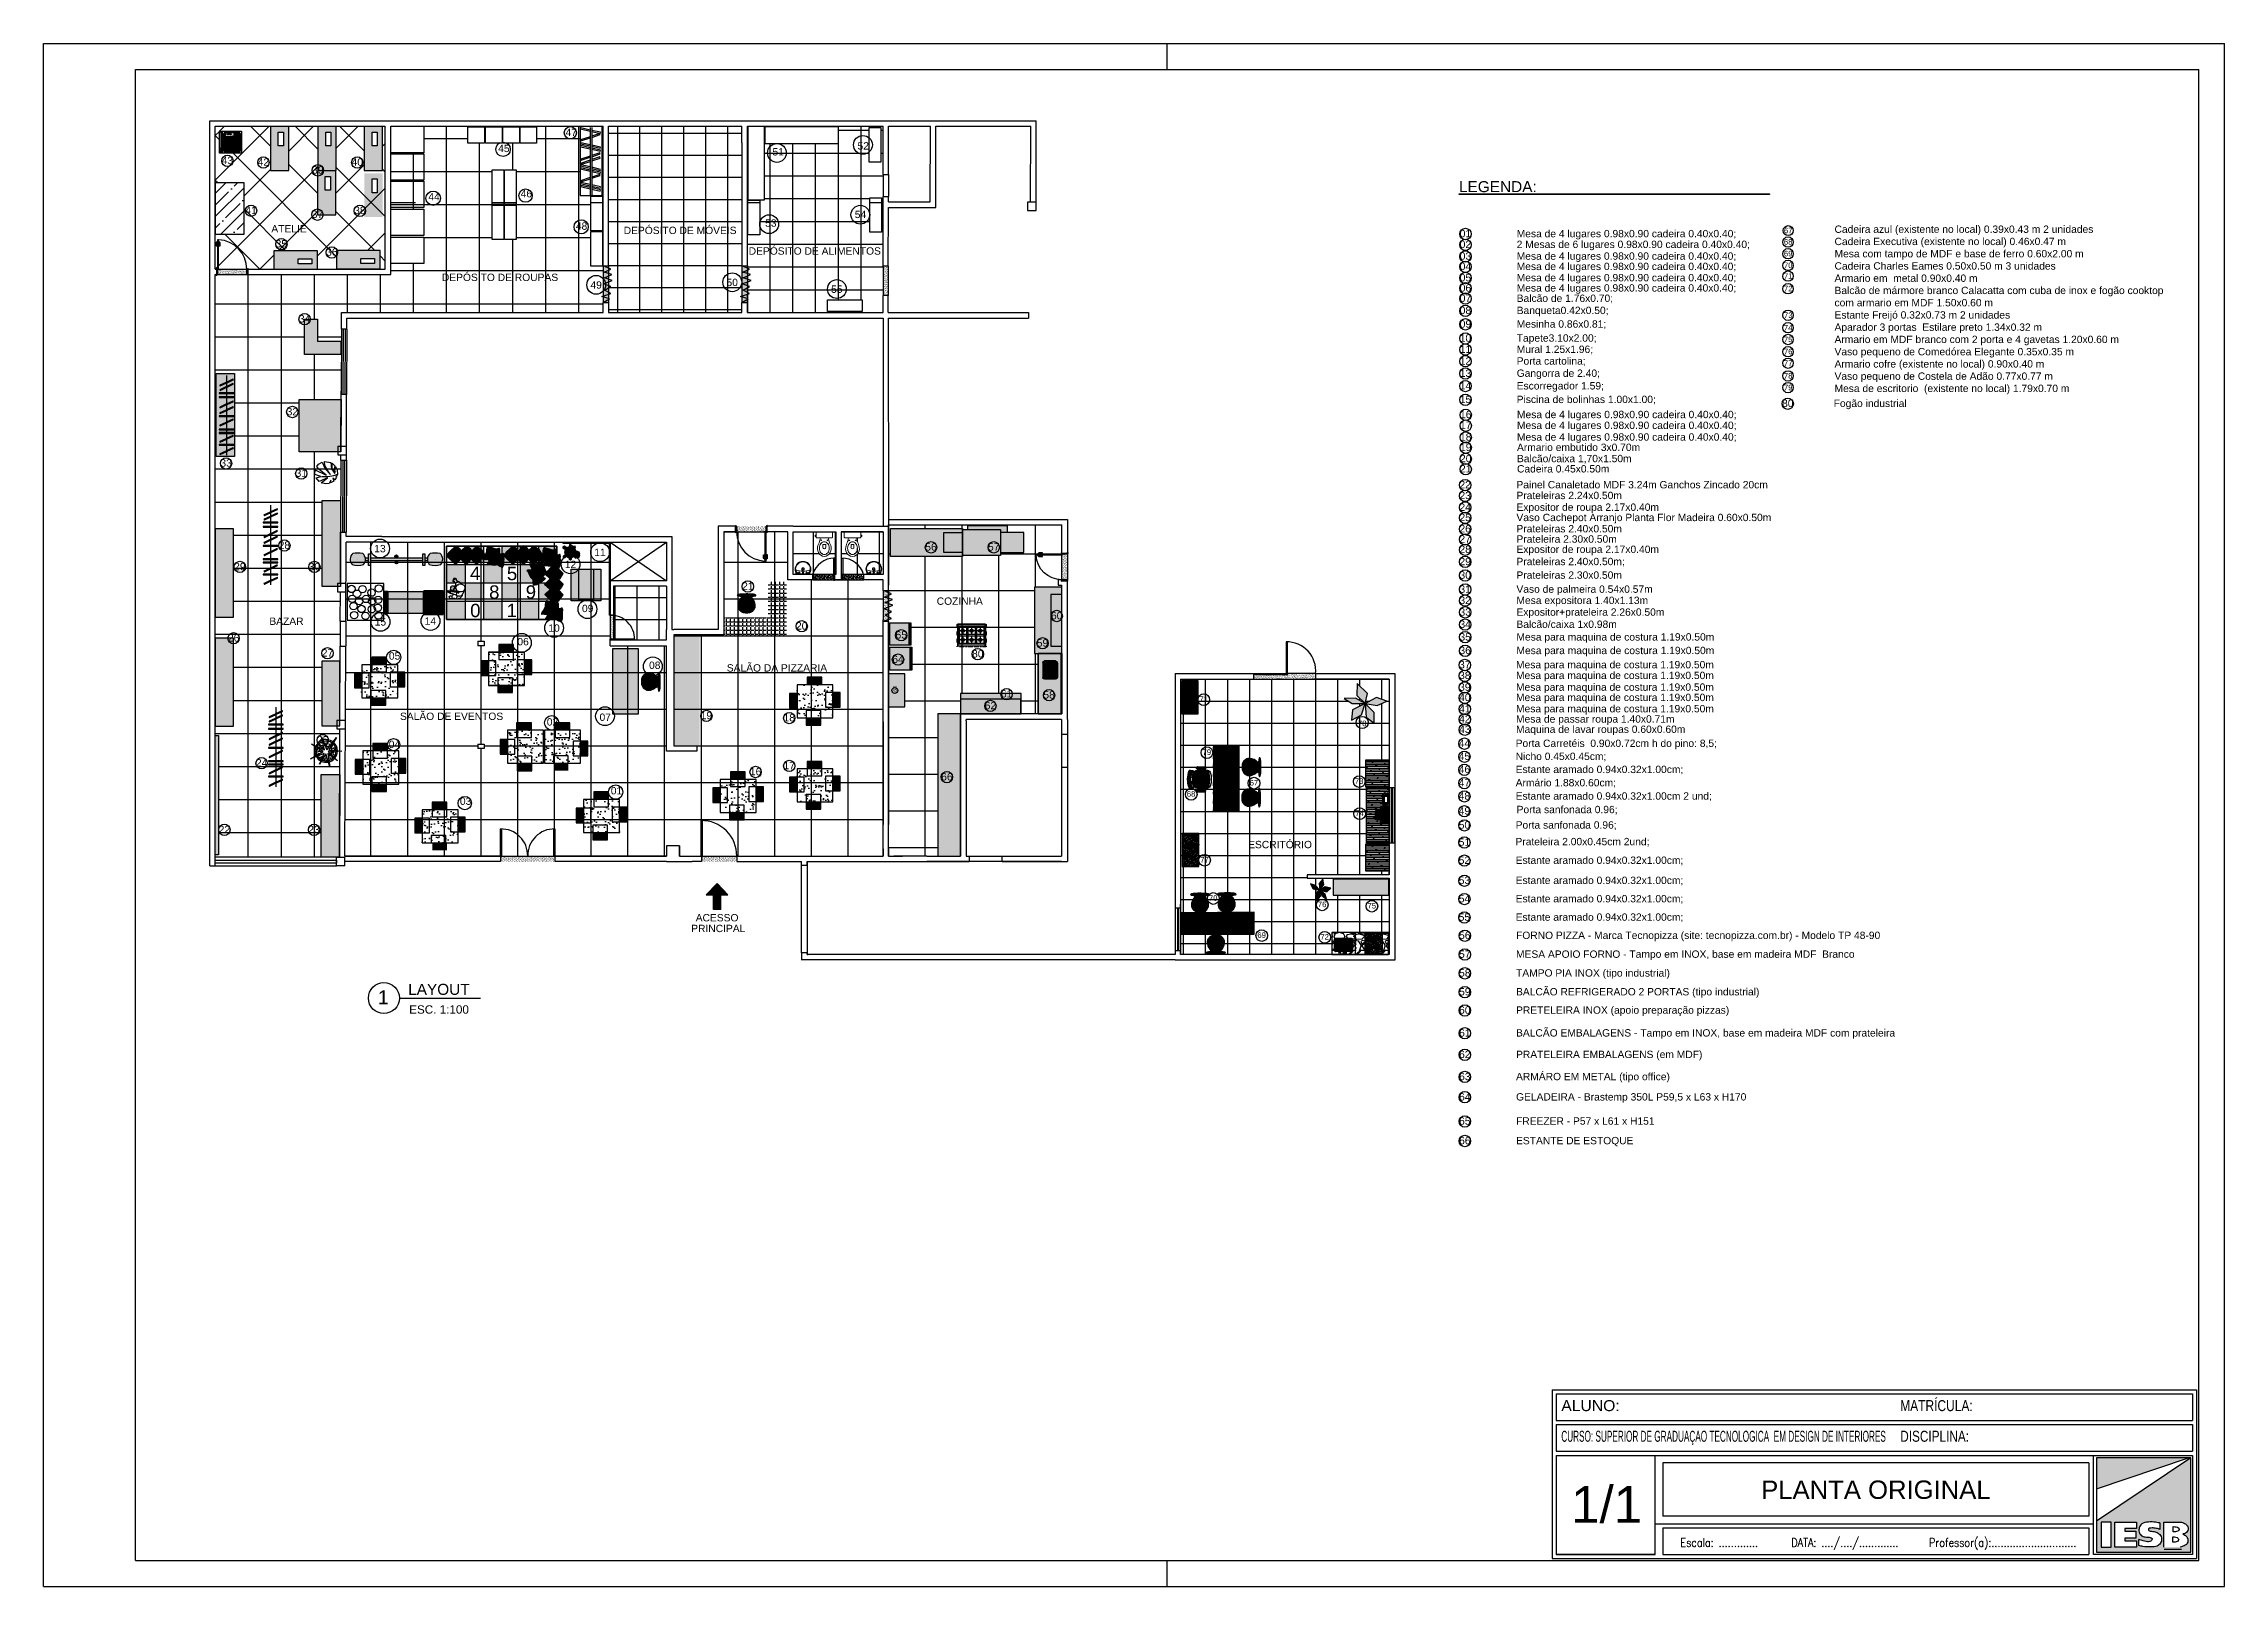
# Model space of a CAD drawing. Header units: millimetres. Extents: x 3124.2 to 3183.6, y 1757.5 to 1799.5.
import ezdxf
from ezdxf.enums import TextEntityAlignment as Align

# ---------------------------------------------------------------- set-up
doc = ezdxf.new("R2010")
doc.units = ezdxf.units.MM
doc.linetypes.add('ACAD_ISO03W100', pattern=[30, 12, -18])
doc.linetypes.add('HIDDEN2', pattern=[4.7625, 3.175, -1.5875])
for name, color, linetype in [('001', 1, 'Continuous'), ('02', 2, 'Continuous'), ('A-MOB', 2, 'Continuous'), ('bancos', 1, 'Continuous'), ('cadeira', 3, 'Continuous'), ('CL  lay out red', 1, 'Continuous'), ('CL piso', 1, 'Continuous'), ('ESQUADRIA', 3, 'Continuous'), ('Esquadrilha', 3, 'Continuous'), ('Layer1', 3, 'Continuous'), ('linha da porta', 1, 'Continuous'), ('madeira', 35, 'Continuous'), ('Mesa', 2, 'Continuous'), ('mobiliário', 2, 'Continuous'), ('PAREDE', 5, 'Continuous'), ('paredes', 5, 'Continuous'), ('PEITORIL', 2, 'Continuous'), ('pen1', 1, 'Continuous'), ('pen2', 2, 'Continuous'), ('PILAR', 6, 'Continuous'), ('piscina1', 5, 'Continuous'), ('piscina2', 3, 'Continuous'), ('piscina3', 2, 'Continuous'), ('piscina4', 1, 'Continuous'), ('PORTA', 1, 'Continuous'), ('SOLEIRA', 1, 'Continuous'), ('Texto', 2, 'Continuous')]:
    doc.layers.add(name, color=color, linetype=linetype)
doc.layers.add('MUEBLE', color=252, linetype='Continuous', lineweight=25)
doc.styles.add('1-50', font='arial.ttf', dxfattribs={"height": 0.13})
doc.styles.add('COPLAND', font='arial.ttf', dxfattribs={"height": 0.4})
doc.styles.add('ESC100', font='arial.ttf', dxfattribs={"height": 0.2})
doc.styles.add('ESC50', font='arial.ttf', dxfattribs={"height": 0.1})
doc.styles.add('ESC75', font='arial.ttf', dxfattribs={"height": 0.15})
doc.styles.add('R80-100', font='arial.ttf', dxfattribs={"height": 0.2})
doc.styles.add('R80-50', font='arial.ttf', dxfattribs={"height": 0.1})
doc.styles.add('ROMANS', font='romans.shx')
doc.styles.add('S16', font='SIMPLEX.SHX', dxfattribs={"height": 0.08})
pattern_1 = [(37.5, (1474.273853, -380.362673), (-0.00140802754, 0.0430683649), [0, -0.03397504, 0, -0.0379984, 0, -0.036322]), (7.5, (1474.27385, -380.362673), (0.0395580489, 0.0630806089), [0, -0.01832864, 0, -0.03062224, 0, -0.0117348]), (327.5, (1474.24636, -380.362673), (0.0696073286, 0.00012647225), [0, -0.011176, 0, -0.0402336, 0, -0.0525272]), (317.5, (1474.24636, -380.36267), (0.0671929678, 0.0196177804), [0, -0.005588, 0, -0.02637536, 0, -0.0301752])]
pattern_2 = [(45, (817.724512, -261.0763765), (-0.00592696904, 0.00592696904), []), (45, (817.728463, -261.0763765), (-0.00592696904, 0.00592696904), [])]
pattern_3 = [(45, (817.724512, -261.076376), (0.01683798023, 0.06173926083), [0.079375, -0.015875, 0, -0.015875])]
pattern_4 = [(37.5, (1410.5996, -380.4015), (-0.008960175, 0.274071413), [0, -0.2162048, 0, -0.241808, 0, -0.23114]), (7.5, (1410.5996, -380.4015), (0.25173304, 0.401422056), [0, -0.1166368, 0, -0.1948688, 0, -0.074676]), (327.5, (1410.42466, -380.4015), (0.442955727, 0.000804823), [0, -0.07112, 0, -0.256032, 0, -0.334264]), (317.5, (1410.42466, -380.4015), (0.427591613, 0.12484042), [0, -0.03556, 0, -0.1678432, 0, -0.192024])]
pattern_5 = [(0, (0, 0), (0, 0.6), []), (90, (0, 0), (-0.6, 4e-17), [])]
pattern_6 = [(0, (0, 0), (0, 6.985), [5.08, -1.905]), (90, (0, 0), (-6.985, 4e-16), [5.08, -1.905])]

msp = doc.modelspace()

# ---------------------------------------------------------------- texts
at = {"color": 2, "transparency": 33554687, "style": 'ESC50'}
msp.add_text('LEGENDA:', height=0.3, dxfattribs=at).set_placement((3162.784, 1795.434))
at = {"color": 2, "transparency": 33554687, "style": 'COPLAND'}
for s, width, p, p2 in [('ALUNO:                                                     ', 1.019554, (3165.572, 1762.248), (3173.455, 1762.248)), ('MATRÍCULA:                                                              ', 0.777702, (3174.804, 1762.248), (3182.392, 1762.248)), ('CURSO: SUPERIOR DE GRADUAÇAO TECNOLOGICA  EM DESIGN DE INTERIORES', 0.533176, (3165.572, 1761.414), (3174.412, 1761.414)), ('DISCIPLINA:                                                                ', 0.765965, (3174.804, 1761.414), (3182.385, 1761.414))]:
    msp.add_text(s, height=0.3, dxfattribs=dict(at, width=width)).set_placement(p, p2, align=Align.FIT)
at = {"color": 3, "linetype": 'Continuous', "transparency": 33554687, "style": 'COPLAND'}
msp.add_text('1/1', height=1, dxfattribs=at).set_placement((3165.836, 1759.207))
msp.add_text('PLANTA ORIGINAL', height=0.5, dxfattribs=at).set_placement((3174.141, 1759.859), align=Align.CENTER)
at = {"color": 2, "linetype": 'Continuous', "transparency": 33554687, "style": 'ROMANS', "width": 0.746719}
msp.add_text('Escala: .............     DATA: ..../..../.............    Professor(a):............................ ', height=0.233528, dxfattribs=at).set_placement((3168.816, 1758.553), (3179.735, 1758.553), align=Align.FIT)
at = {"layer": '02', "transparency": 33554687}
for s, height, style, p in [('PRINCIPAL', 0.2, 'ESC100', (3141.872, 1775.289)), ('ACESSO ', 0.2, 'ESC100', (3141.995, 1775.581)), ('1', 0.38, 'ESC75', (3133.338, 1773.325)), ('LAYOUT', 0.3, 'ESC100', (3134.162, 1773.581)), ('ESC. 1:100', 0.2278, 'ESC75', (3134.19, 1773.069))]:
    msp.add_text(s, height=height, dxfattribs=dict(at, style=style)).set_placement(p)
at = {"layer": 'mobiliário', "transparency": 33554687, "char_height": 0.15, "attachment_point": 1, "style": 'ESC75'}
for s, insert, width in [('67', (3171.636, 1794.466), 0.21559), ('77', (3171.636, 1790.855), 0.216)]:
    msp.add_mtext(s, dxfattribs=dict(at, insert=insert, width=width))
for s, insert in [('68', (3171.636, 1794.155)), ('69', (3171.636, 1793.837)), ('70', (3171.636, 1793.518)), ('71', (3171.636, 1793.227)), ('72', (3171.636, 1792.885)), ('73', (3171.636, 1792.159)), ('74', (3171.636, 1791.82)), ('75', (3171.636, 1791.502)), ('76', (3171.636, 1791.17)), ('78', (3171.636, 1790.51)), ('79', (3171.636, 1790.191)), ('71', (3155.715, 1781.705)), ('78', (3160.031, 1781.046)), ('79', (3155.799, 1780.262)), ('68', (3155.372, 1779.126)), ('67', (3157.083, 1779.431)), ('73', (3159.951, 1779.476)), ('74', (3159.961, 1778.6)), ('77', (3155.736, 1777.333)), ('70', (3155.974, 1776.291)), ('76', (3158.94, 1776.119)), ('75', (3160.293, 1776.082)), ('69', (3157.293, 1775.282)), ('72', (3159.009, 1775.235))]:
    msp.add_mtext(s, dxfattribs=dict(at, insert=insert))
at = {"layer": 'Texto', "transparency": 33554687, "char_height": 0.2, "attachment_point": 1, "style": 'R80-100'}
for s, insert, width in [('47', (3138.447, 1797.159), 1.1022), ('43', (3129.082, 1796.397), 1.1022), ('42', (3130.064, 1796.352), 1.1022), ('40', (3132.621, 1796.352), 1.1022), ('45', (3136.614, 1796.725), 1.1022), ('51', (3144.086, 1796.633), 1.1022), ('52', (3146.402, 1796.794), 1.1022), ('39', (3131.548, 1796.139), 1.1022), ('44', (3134.711, 1795.407), 1.1022), ('46', (3137.227, 1795.492), 1.1022), ('41', (3129.729, 1795.039), 1.1022), ('ATELIÊ', (3130.436, 1794.538), 6.67074), ('37', (3131.536, 1794.932), 1.1022), ('38', (3132.692, 1795.037), 1.1022), ('48', (3138.73, 1794.61), 0.96905), ('DEPÓSITO DE MÓVEIS  ', (3140.033, 1794.493), 6.67074), ('53', (3143.886, 1794.693), 1.1022), ('54', (3146.327, 1794.928), 1.1022), ('Cadeira azul (existente no local) 0.39x0.43 m 2 unidades\\P\\pxi-1,l1,t0;Cadeira Executiva (existente no local) 0.46x0.47 m \\P\\pi0,l0,tz;Mesa com tampo de MDF e base de ferro 0.60x2.00 m\\PCadeira Charles Eames 0.50x0.50 m 3 unidades\\PArmario em  metal 0.90x0.40 m\\PBalcão de mármore branco Calacatta com cuba de inox e fogão cooktop com armario em MDF 1.50x0.60 m\\PEstante Freijó 0.32x0.73 m 2 unidades\\PAparador 3 portas  Estilare preto 1.34x0.32 m\\PArmario em MDF branco com 2 porta e 4 gavetas 1.20x0.60 m\\PVaso pequeno de Comedórea Elegante 0.35x0.35 m\\PArmario cofre (existente no local) 0.90x0.40 m\\PVaso pequeno de Costela de Adão 0.77x0.77 m \\PMesa de escritorio  (existente no local) 1.79x0.70 m', (3173.014, 1794.526), 9.10403), ('35', (3130.553, 1794.13), 1.1022), ('36', (3131.928, 1793.903), 1.1022), ('DEPÓSITO DE ALIMENTOS ', (3143.438, 1793.932), 6.67074), ('01', (3162.806, 1794.406), 1.1022), ('02', (3162.806, 1794.113), 1.1022), ('2 Mesas de 6 lugares 0.98x0.90 cadeira 0.40x0.40;', (3164.357, 1794.113), 6.6867), ('Mesa de 4 lugares 0.98x0.90 cadeira 0.40x0.40;', (3164.357, 1794.406), 6.67074), ('03', (3162.806, 1793.794), 1.1022), ('04', (3162.806, 1793.513), 1.1022), ('Mesa de 4 lugares 0.98x0.90 cadeira 0.40x0.40;', (3164.357, 1793.794), 6.41507), ('Mesa de 4 lugares 0.98x0.90 cadeira 0.40x0.40;', (3164.357, 1793.513), 6.2393), ('DEPÓSITO DE ROUPAS ', (3135.081, 1793.215), 6.67074), ('49', (3139.127, 1793.008), 1.1022), ('50', (3142.833, 1793.077), 1.1022), ('55', (3145.683, 1792.893), 1.1022), ('05', (3162.806, 1793.207), 1.1022), ('06', (3162.806, 1792.927), 1.1022), ('Mesa de 4 lugares 0.98x0.90 cadeira 0.40x0.40;', (3164.357, 1793.207), 5.99164), ('Mesa de 4 lugares 0.98x0.90 cadeira 0.40x0.40;', (3164.357, 1792.927), 6.7586), ('07', (3162.806, 1792.646), 1.1022), ('08', (3162.806, 1792.315), 1.1022), ('Balcão de 1.76x0.70;', (3164.357, 1792.646), 3.7067), ('Banqueta0.42x0.50;', (3164.357, 1792.315), 1.1022), ('34', (3131.187, 1792.086), 1.1022), ('09', (3162.806, 1791.945), 1.1022), ('10', (3162.806, 1791.563), 1.1022), ('Tapete3.10x2.00;', (3164.357, 1791.563), 1.1022), ('Mesinha 0.86x0.81;', (3164.357, 1791.945), 2.53228), ('11', (3162.806, 1791.257), 1.1022), ('12', (3162.806, 1790.938), 1.1022), ('Mural 1.25x1.96;', (3164.357, 1791.257), 2.36451), ('Porta cartolina;', (3164.357, 1790.938), 2.06889), ('13', (3162.806, 1790.606), 1.1022), ('Gangorra de 2.40;', (3164.357, 1790.606), 2.46036), ('14', (3162.806, 1790.262), 1.1022), ('15', (3162.806, 1789.892), 1.1022), ('Escorregador 1.59;', (3164.357, 1790.262), 3.38712), ('Piscina de bolinhas 1.00x1.00;', (3164.357, 1789.892), 4.04227), ('80', (3171.585, 1789.785), 1.1022), ('Fogão industrial ', (3172.991, 1789.785), 6.67074), ('32', (3130.853, 1789.559), 1.1022), ('16', (3162.813, 1789.481), 1.1022), ('17', (3162.813, 1789.187), 1.1022), ('Mesa de 4 lugares 0.98x0.90 cadeira 0.40x0.40;', (3164.365, 1789.481), 9.61652), ('Mesa de 4 lugares 0.98x0.90 cadeira 0.40x0.40;', (3164.365, 1789.187), 8.02443), ('18', (3162.813, 1788.869), 1.1022), ('19', (3162.813, 1788.588), 1.1022), ('Armario embutido 3x0.70m', (3164.365, 1788.588), 7.19979), ('Mesa de 4 lugares 0.98x0.90 cadeira 0.40x0.40;', (3164.365, 1788.869), 7.68266), ('33', (3129.048, 1788.161), 1.1022), ('20', (3162.813, 1788.282), 1.1022), ('21', (3162.813, 1788.002), 1.1022), ('Cadeira 0.45x0.50m', (3164.365, 1788.002), 6.7586), ('Balcão/caixa 1,70x1.50m', (3164.365, 1788.282), 6.15739), ('31', (3131.097, 1787.884), 1.1022), ('22', (3162.798, 1787.57), 1.1022), ('Painel Canaletado MDF 3.24m Ganchos Zincado 20cm', (3164.35, 1787.57), 9.61652), ('23', (3162.798, 1787.277), 1.1022), ('24', (3162.798, 1786.958), 1.1022), ('Prateleiras 2.24x0.50m', (3164.35, 1787.277), 8.02443), ('Expositor de roupa 2.17x0.40m', (3164.35, 1786.958), 7.68266), ('25', (3162.798, 1786.678), 1.1022), ('26', (3162.798, 1786.372), 1.1022), ('Vaso Cachepot Arranjo Planta Flor Madeira 0.60x0.50m', (3164.35, 1786.678), 7.19979), ('Prateleiras 2.40x0.50m', (3164.35, 1786.372), 5.99164), ('28', (3130.636, 1785.924), 1.1022), ('13', (3133.239, 1785.83), 1.1022), ('11', (3139.232, 1785.728), 1.1022), ('56', (3148.248, 1785.876), 1.1022), ('57', (3149.956, 1785.876), 1.1022), ('27', (3162.798, 1786.091), 1.1022), ('28', (3162.798, 1785.811), 1.1022), ('Prateleira 2.30x0.50m', (3164.35, 1786.091), 6.7586), ('Expositor de roupa 2.17x0.40m', (3164.35, 1785.811), 7.85098), ('29', (3129.423, 1785.341), 1.1022), ('30', (3131.453, 1785.341), 1.1022), ('12', (3138.428, 1785.399), 1.1022), ('30', (3162.798, 1785.109), 1.1022), ('29', (3162.798, 1785.479), 1.1022), ('Prateleiras 2.40x0.50m;', (3164.35, 1785.479), 7.22558), ('Prateleiras 2.30x0.50m', (3164.35, 1785.109), 6.26021), ('21', (3143.259, 1784.809), 1.1022), ('COZINHA ', (3148.559, 1784.4), 6.67074), ('31', (3162.798, 1784.727), 1.1022), ('32', (3162.798, 1784.421), 1.1022), ('Vaso de palmeira 0.54x0.57m', (3164.35, 1784.727), 7.5232), ('Mesa expositora 1.40x1.13m', (3164.35, 1784.421), 7.77643), ('BAZAR ', (3130.382, 1783.854), 6.67074), ('15', (3133.251, 1783.834), 1.1022), ('14', (3134.612, 1783.856), 1.1022), ('09', (3138.897, 1784.201), 1.1022), ('60', (3151.672, 1784.005), 1.1022), ('33', (3162.798, 1784.102), 1.1022), ('Expositor+prateleira 2.26x0.50m', (3164.35, 1784.102), 6.53943), ('26', (3129.253, 1783.399), 1.1022), ('06', (3137.138, 1783.297), 1.1022), ('10', (3137.98, 1783.666), 1.1022), ('20', (3144.725, 1783.723), 1.1022), ('20', (3144.727, 1783.727), 1.1022), ('65', (3147.438, 1783.482), 1.1022), ('59', (3151.287, 1783.262), 1.1022), ('34', (3162.798, 1783.771), 1.1022), ('35', (3162.798, 1783.426), 1.1022), ('Balcão/caixa 1x0.98m', (3164.35, 1783.771), 5.35063), ('Mesa para maquina de costura 1.19x0.50m', (3164.35, 1783.426), 6.73118), ('27', (3131.81, 1782.99), 1.1022), ('05', (3133.637, 1782.907), 1.1022), ('08', (3140.724, 1782.654), 1.1022), ('SALÃO DA PIZZARIA  ', (3142.842, 1782.582), 6.67074), ('64', (3147.35, 1782.818), 1.1022), ('80', (3149.523, 1782.966), 1.1022), ('37', (3162.788, 1782.671), 1.1022), ('36', (3162.798, 1783.057), 1.1022), ('Mesa para maquina de costura 1.19x0.50m', (3164.339, 1782.671), 8.92348), ('Mesa para maquina de costura 1.19x0.50m', (3164.35, 1783.057), 9.23858), ('38', (3162.788, 1782.378), 1.1022), ('39', (3162.788, 1782.059), 1.1022), ('Mesa para maquina de costura 1.19x0.50m', (3164.339, 1782.378), 6.6867), ('Mesa para maquina de costura 1.19x0.50m', (3164.339, 1782.059), 6.41507), ('62', (3149.867, 1781.557), 1.1022), ('61', (3150.308, 1781.879), 1.1022), ('58', (3151.464, 1781.848), 1.1022), ('40', (3162.788, 1781.779), 1.1022), ('41', (3162.788, 1781.473), 1.1022), ('Mesa para maquina de costura 1.19x0.50m', (3164.339, 1781.779), 6.2393), ('Mesa para maquina de costura 1.19x0.50m', (3164.339, 1781.473), 5.99164), ('SALÃO DE EVENTOS ', (3133.94, 1781.265), 6.67074), ('02', (3137.939, 1781.112), 1.1022), ('07', (3139.375, 1781.24), 1.1022), ('19', (3142.13, 1781.286), 1.1022), ('18', (3144.388, 1781.227), 1.1022), ('42', (3162.788, 1781.192), 1.1022), ('43', (3162.788, 1780.912), 1.1022), ('Mesa de passar roupa 1.40x0.71m', (3164.339, 1781.192), 6.7586), ('Maquina de lavar roupas 0.60x0.60m', (3164.339, 1780.912), 7.76717), ('25', (3131.68, 1780.626), 1.1022), ('04', (3133.634, 1780.501), 1.1022), ('44', (3162.778, 1780.53), 1.1022), ('Porta Carretéis  0.90x0.72cm h do pino: 8,5;', (3164.329, 1780.53), 7.76717), ('24', (3130.016, 1779.997), 1.1022), ('16', (3143.471, 1779.759), 1.1022), ('17', (3144.388, 1779.923), 1.1022), ('45', (3162.778, 1780.175), 1.1022), ('46', (3162.778, 1779.819), 1.1022), ('Nicho 0.45x0.45cm;', (3164.329, 1780.175), 7.76717), ('Estante aramado 0.94x0.32x1.00cm;', (3164.329, 1779.819), 7.76717), ('01', (3139.682, 1779.238), 1.1022), ('66', (3148.682, 1779.619), 1.1022), ('47', (3162.778, 1779.457), 1.1022), ('48', (3162.778, 1779.095), 1.1022), ('Armário 1.88x0.60cm;', (3164.329, 1779.457), 7.76717), ('Estante aramado 0.94x0.32x1.00cm 2 und;', (3164.329, 1779.095), 7.76717), ('03', (3135.572, 1778.954), 1.1022), ('49', (3162.778, 1778.689), 1.1022), ('Porta sanfonada 0.96;', (3164.355, 1778.727), 7.76717), ('22', (3129.002, 1778.183), 1.1022), ('23', (3131.443, 1778.183), 1.1022), ('50', (3162.778, 1778.306), 1.1022), ('Prateleira 2.00x0.45cm 2und;', (3164.323, 1777.854), 7.76717), ('Porta sanfonada 0.96;', (3164.329, 1778.306), 7.76717), ('ESCRITÓRIO  ', (3157.042, 1777.773), 6.67074), ('51', (3162.778, 1777.841), 1.1022), ('52', (3162.778, 1777.346), 1.1022), ('Estante aramado 0.94x0.32x1.00cm;', (3164.329, 1777.346), 7.76717), ('53', (3162.778, 1776.799), 1.1022), ('Estante aramado 0.94x0.32x1.00cm;', (3164.329, 1776.799), 7.76717), ('54', (3162.778, 1776.3), 1.1022), ('Estante aramado 0.94x0.32x1.00cm;', (3164.329, 1776.3), 7.76717), ('55', (3162.778, 1775.798), 1.1022), ('Estante aramado 0.94x0.32x1.00cm;', (3164.329, 1775.798), 7.76717), ('56', (3162.788, 1775.302), 1.1022), ('FORNO PIZZA - Marca Tecnopizza (site: tecnopizza.com.br) - Modelo TP 48-90 ', (3164.339, 1775.302), 11.77011), ('57', (3162.788, 1774.79), 1.1022), ('58', (3162.788, 1774.278), 1.1022), ('TAMPO PIA INOX (tipo industrial)', (3164.339, 1774.278), 11.77011), ('MESA APOIO FORNO - Tampo em INOX, base em madeira MDF  Branco', (3164.339, 1774.79), 11.77011), ('59', (3162.788, 1773.766), 1.1022), ('BALCÃO REFRIGERADO 2 PORTAS (tipo industrial)', (3164.339, 1773.766), 11.77011), ('60', (3162.788, 1773.267), 1.1022), ('PRETELEIRA INOX (apoio preparação pizzas)', (3164.339, 1773.267), 11.77011), ('61', (3162.788, 1772.646), 1.1022), ('BALCÃO EMBALAGENS - Tampo em INOX, base em madeira MDF com prateleira ', (3164.339, 1772.646), 11.77011), ('62', (3162.788, 1772.06), 1.1022), ('PRATELEIRA EMBALAGENS (em MDF)', (3164.339, 1772.06), 11.77011), ('63', (3162.788, 1771.457), 1.1022), ('ARMÁRO EM METAL (tipo office)', (3164.339, 1771.457), 11.77011), ('64', (3162.788, 1770.904), 1.1022), ('GELADEIRA - Brastemp 350L P59,5 x L63 x H170', (3164.339, 1770.904), 11.77011), ('65', (3162.788, 1770.246), 1.1022), ('FREEZER - P57 x L61 x H151 ', (3164.339, 1770.246), 11.77011), ('66', (3162.788, 1769.713), 1.1022), ('ESTANTE DE ESTOQUE ', (3164.339, 1769.713), 11.77011)]:
    msp.add_mtext(s, dxfattribs=dict(at, insert=insert, width=width))
at = {"layer": 'Texto', "transparency": 33554687, "insert": (3147.368, 1781.834), "char_height": 0.1, "width": 0.12792, "attachment_point": 1, "rotation": 90, "style": 'R80-50'}
msp.add_mtext('63', dxfattribs=at)

# ---------------------------------------------------------------- blocks, each defined once
blk = doc.blocks.new('A$C64F217D9')
at = {"color": 1, "lineweight": 0}
blk.add_line((0.381, 0), (0.049, 0), dxfattribs=at)
at = {"color": 2, "lineweight": 0}
for centre, major_axis, start_param, end_param in [((0.213, 0.144), (0.15, 0.15), 0.773639, 2.362916), ((0.265, 0.148), (0.187, 0.187), 2.375495, 2.929326), ((0.213, 0.144), (0.144, 0.144), 0.773638, 2.362918), ((0.266, 0.148), (0.181, 0.181), 2.375559, 2.951706), ((0.049, 0.008), (0.00589, 0.00589), 2.931756, 3.924244), ((0.06, 0.008), (0.00589, 0.00589), 2.955392, 3.930492), ((0.218, 0.144), (-0.15, 0.15), 3.920203, 5.509547), ((0.218, 0.144), (-0.144, 0.144), 3.920248, 5.509547), ((0.37, 0.008), (0.00589, 0.00589), 3.923456, 4.898559), ((0.165, 0.148), (0.181, 0.181), 4.902323, 5.478361), ((0.381, 0.008), (0.00589, 0.00589), 3.929537, 4.920475), ((0.165, 0.148), (-0.187, 0.187), 3.353807, 3.907635)]:
    blk.add_ellipse(centre, major_axis=major_axis, ratio=1, start_param=start_param, end_param=end_param, dxfattribs=at)
at = {"color": 1, "lineweight": 0}
for centre, major_axis, start_param, end_param in [((0.213, 0.144), (0.139, 0.139), 0.773638, 2.362956), ((0.264, 0.147), (0.175, 0.175), 2.37482, 2.559063), ((0.118, 0.118), (-0.07, 0.07), 0.995883, 2.221392), ((0.264, 0.147), (0.172, 0.172), 2.457936, 2.559063), ((0.207, 0.563), (-0.338, 0.338), 1.960205, 2.373063), ((0.118, 0.118), (-0.0665, 0.0665), 0.995883, 2.221392), ((0.114, 0.051), (-0.0113, 0.0113), -0.785398, 2.356194), ((0.215, 0.788), (0.549, 0.549), 3.784748, 3.927004), ((0.215, 0.788), (0.545, 0.545), 3.784748, 3.927004), ((0.114, 0.051), (-0.0113, 0.0113), 2.356194, 5.497787), ((0.214, 0.146), (0.0256, 0.0256), 0.762214, 3.950175), ((0.216, 0.146), (-0.0171, 0.0171), -0.785398, 2.356194), ((0.215, 0.051), (-0.0113, 0.0113), -0.808593, 2.379389), ((0.217, 0.144), (0.139, 0.139), 5.491065, 7.080343), ((0.216, 0.146), (0.0256, 0.0256), 3.903805, 7.09177), ((0.223, 0.563), (-0.338, 0.338), 2.339304, 2.753248), ((0.215, 0.051), (-0.0113, 0.0113), 2.333017, 5.520965), ((0.215, 0.788), (0.545, 0.545), 3.926978, 4.069228), ((0.215, 0.788), (0.549, 0.549), 3.926978, 4.069228), ((0.216, 0.146), (-0.0171, 0.0171), 2.356194, 5.497787), ((0.316, 0.051), (-0.0113, 0.0113), -0.785398, 2.356194), ((0.316, 0.051), (-0.0113, 0.0113), 2.356194, 5.497787), ((0.312, 0.118), (-0.0665, 0.0665), 2.491045, 3.716383), ((0.312, 0.118), (-0.07, 0.07), 2.491045, 3.716383), ((0.166, 0.147), (-0.172, 0.172), 3.724109, 3.826045), ((0.166, 0.147), (-0.175, 0.175), 3.724109, 3.908394)]:
    blk.add_ellipse(centre, major_axis=major_axis, ratio=1, start_param=start_param, end_param=end_param, dxfattribs=at)
blk = doc.blocks.new('A$C35FC16FF')
at = {"color": 2, "lineweight": 0}
for p, q in [((0, 0.144), (0.001, 0.152)), ((0, 0.02), (0, 0.144)), ((0, 0.144), (0, 0.144)), ((0.001, 0.012), (0, 0.02)), ((0.001, 0.152), (0.006, 0.158)), ((0.006, 0.006), (0.001, 0.012)), ((0.006, 0.158), (0.011, 0.162)), ((0.011, 0.001), (0.006, 0.006)), ((0.011, 0.162), (0.019, 0.164)), ((0.019, 0), (0.011, 0.001)), ((0.019, 0.164), (0.223, 0.164)), ((0.427, 0), (0.019, 0)), ((0.121, 0.165), (0.121, 0.164)), ((0.121, 0.165), (0.121, 0.165)), ((0.427, 0.164), (0.223, 0.164)), ((0.326, 0.165), (0.326, 0.165)), ((0.435, 0.162), (0.427, 0.164)), ((0.427, 0), (0.435, 0.001)), ((0.427, 0), (0.427, 0)), ((0.441, 0.158), (0.435, 0.162)), ((0.435, 0.001), (0.441, 0.006)), ((0.445, 0.152), (0.441, 0.158)), ((0.441, 0.006), (0.445, 0.012)), ((0.447, 0.144), (0.445, 0.152)), ((0.445, 0.012), (0.447, 0.02)), ((0.447, 0.144), (0.447, 0.144)), ((0.447, 0.02), (0.447, 0.144))]:
    blk.add_line(p, q, dxfattribs=at)
at = {"color": 1, "lineweight": 0}
for p, q in [((0.183, 0.422), (0.183, 0.345)), ((0.183, 0.345), (0.223, 0.345)), ((0.263, 0.345), (0.223, 0.345)), ((0.263, 0.422), (0.263, 0.345)), ((0.46, 0.122), (0.447, 0.122)), ((0.46, 0.092), (0.447, 0.092)), ((0.46, 0.125), (0.46, 0.122)), ((0.46, 0.125), (0.475, 0.125)), ((0.46, 0.092), (0.46, 0.122)), ((0.46, 0.089), (0.46, 0.092)), ((0.475, 0.089), (0.46, 0.089)), ((0.475, 0.125), (0.475, 0.107)), ((0.475, 0.107), (0.475, 0.089))]:
    blk.add_line(p, q, dxfattribs=at)
at = {"color": 2, "lineweight": 0}
for centre, major_axis, start_param, end_param in [((0.232, 0.48), (0.134, 0.134), 0.834126, 1.906555), ((0.215, 0.48), (-0.134, 0.134), 4.376631, 5.449059), ((0.291, 0.453), (0.18, 0.18), 1.912081, 2.668776), ((-26.589, -10.739), (-20.409, 20.409), 4.31937, 4.322242), ((-0.635, 0.034), (-0.539, 0.539), 4.098679, 4.281452), ((1.082, 0.034), (0.539, 0.539), 2.001734, 2.184506), ((27.036, -10.739), (20.409, 20.409), 1.960944, 1.963815), ((0.156, 0.453), (-0.18, 0.18), 3.614409, 4.371104)]:
    blk.add_ellipse(centre, major_axis=major_axis, ratio=1, start_param=start_param, end_param=end_param, dxfattribs=at)
at = {"color": 1, "lineweight": 0}
for centre, major_axis, start_param, end_param in [((0.242, 0.483), (0.1, 0.1), 1.280655, 1.702006), ((0.223, 0.517), (-0.0731, 0.0731), -0.785398, -0.290141), ((0.223, 0.517), (-0.0731, 0.0731), -1.280655, -0.785398), ((0.205, 0.483), (-0.1, 0.1), 4.581179, 5.00253), ((0.316, 0.446), (0.16, 0.16), 2.04864, 2.356194), ((0.316, 0.446), (-0.16, 0.16), 0.785398, 1.092953), ((0.271, 0.46), (-0.126, 0.126), 0.13121, 0.477844), ((0.271, 0.432), (0.126, 0.126), 2.663749, 3.010383), ((0.242, 0.409), (-0.1, 0.1), 1.439587, 1.860937), ((0.139, 0.231), (0.00531, 0.00531), 2.356194490090194, 8.63937979726978), ((0.223, 0.375), (0.0731, 0.0731), 3.431734, 3.926991), ((0.223, 0.422), (0.0286, 0.0286), 5.497787, 8.63938), ((0.223, 0.375), (0.0731, 0.0731), 3.926991, 4.422248), ((0.205, 0.409), (0.1, 0.1), 4.422248, 4.843599), ((0.307, 0.231), (0.00531, 0.00531), 2.356194490090194, 8.63937979726978), ((0.176, 0.46), (0.126, 0.126), 5.805342, 6.151976), ((0.176, 0.432), (-0.126, 0.126), 3.272802, 3.619436), ((0.131, 0.446), (-0.16, 0.16), 3.926991, 4.234545), ((0.131, 0.446), (0.16, 0.16), 5.190232, 5.497787)]:
    blk.add_ellipse(centre, major_axis=major_axis, ratio=1, start_param=start_param, end_param=end_param, dxfattribs=at)
blk = doc.blocks.new('A$C2AA719D1')
at = {"layer": 'PORTA', "color": 2}
for points in [[(0.04, 0.893), (0.035, 0.893, 0.414214), (0.03, 0.888), (0.03, 0.793), (0.01, 0.793), (0.01, 0.888, -0.414214), (0.035, 0.913), (0.04, 0.913)], [(0.08, 0.913), (0.085, 0.913, -0.414214), (0.11, 0.888), (0.11, 0.798), (0.09, 0.798), (0.09, 0.888, 0.414214), (0.085, 0.893), (0.08, 0.893)]]:
    blk.add_lwpolyline(points, format="xyb", dxfattribs=at)
for points in [[(0.045, 0.928), (0.04, 0.928), (0.04, 0.878), (0.045, 0.878)], [(0.075, 0.928), (0.08, 0.928), (0.08, 0.878), (0.075, 0.878)]]:
    blk.add_lwpolyline(points, dxfattribs=at)
at = {"layer": 'PORTA', "color": 3}
for points in [[(0.045, 0.968), (0.045, 0.168), (0.075, 0.168), (0.075, 0.968)], [(0.045, 0.018), (0.045, 0.108), (0.05, 0.108), (0.05, 0.138), (0.045, 0.138), (0.045, 0.168), (0.015, 0.168), (0.015, 0.018)], [(0.845, 0.018), (0.845, 0.108), (0.84, 0.108), (0.84, 0.138), (0.845, 0.138), (0.845, 0.168), (0.875, 0.168), (0.875, 0.018)]]:
    blk.add_lwpolyline(points, close=True, dxfattribs=at)
for points in [[(0, 0.168, -1), (0.035, 0.168)], [(0, 0.018, 1), (0.035, 0.018)], [(0.89, 0.168, 1), (0.855, 0.168)], [(0.89, 0.018, -1), (0.855, 0.018)]]:
    blk.add_lwpolyline(points, format="xyb", close=True, dxfattribs=at)
at = {"layer": 'PORTA', "color": 1}
blk.add_arc((0.044, 0.167), 0.801, 0.02903, 87.78159, dxfattribs=at)
blk = doc.blocks.new('GELADEIRA')
at = {"layer": 'ESQUADRIA', "transparency": 33554687}
for p, q in [((-0.848, 0.18), (-0.848, 0.75)), ((-0.848, 0.75), (-0.238, 0.75)), ((-0.848, 0.72), (-0.238, 0.72)), ((-0.848, 0.71), (-0.238, 0.71)), ((-0.848, 0.7), (-0.238, 0.7)), ((-0.238, 0.75), (-0.238, 0.18)), ((-0.238, 0.18), (-0.848, 0.18))]:
    blk.add_line(p, q, dxfattribs=at)
blk = doc.blocks.new('GELADEIRA BRASTEMP')
at = {"layer": 'ESQUADRIA', "transparency": 33554687}
for p, q in [((-0.967, 0.268), (-0.967, 0.863)), ((-0.967, 0.863), (-0.337, 0.863)), ((-0.967, 0.833), (-0.337, 0.833)), ((-0.967, 0.823), (-0.337, 0.823)), ((-0.967, 0.813), (-0.337, 0.813)), ((-0.337, 0.863), (-0.337, 0.268)), ((-0.337, 0.268), (-0.967, 0.268))]:
    blk.add_line(p, q, dxfattribs=at)
blk = doc.blocks.new('PIA INDUSTRIAL')
at = {"layer": 'ESQUADRIA', "transparency": 33554687}
for p, q in [((0, -1.64), (0, 0)), ((0, 0), (0.645, 0)), ((0.02, -1.64), (0.02, 0)), ((0.645, 0), (0.645, -1.64)), ((0.121, -0.25), (0.121, -0.65)), ((0.171, -0.2), (0.471, -0.2)), ((0.521, -0.25), (0.521, -0.65)), ((0.171, -0.7), (0.471, -0.7)), ((0.645, -1.64), (0, -1.64))]:
    blk.add_line(p, q, dxfattribs=at)
for centre, start, end in [((0.171, -0.25), 90, 180), ((0.471, -0.25), 0, 90), ((0.171, -0.65), 180, 270), ((0.471, -0.65), 270, 0)]:
    blk.add_arc(centre, 0.05, start, end, dxfattribs=at)
blk = doc.blocks.new('FORNO PIZZA')
at = {"layer": 'ESQUADRIA', "transparency": 33554687}
for points in [[(-0.2725, -0.505), (-0.2725, 0), (0.2725, 0), (0.2725, -0.505)], [(0.2725, -1.735), (0.4525, -1.735), (0.4525, -0.645), (0.3525, -0.645)], [(-0.2725, -1.545), (-0.2725, -2.175), (0.2725, -2.175), (0.2725, -1.545)]]:
    blk.add_lwpolyline(points, dxfattribs=at)
blk.add_lwpolyline([(0.3525, -0.505), (0.3525, -1.545), (-0.3525, -1.545), (-0.3525, -0.505)], close=True, dxfattribs=at)
blk = doc.blocks.new('cabide')
for points in [[(-0.013, 0.01), (-0.193, 0.01, 0.414214), (-0.198, 0.005), (-0.198, -0.005, 0.414214)], [(0.017, -0.01), (0.197, -0.01, 0.414214), (0.202, -0.005), (0.202, 0.005, 0.414214), (0.197, 0.01), (0.017, 0.01, 0.414214)], [(-0.198, -0.005, 0.414214), (-0.193, -0.01), (-0.013, -0.01, 0.414214)]]:
    blk.add_lwpolyline(points, format="xyb")
blk.add_lwpolyline([(0.022, 0.005), (-0.018, 0.005), (-0.018, -0.005), (0.022, -0.005)], close=True)
blk = doc.blocks.new('A$C08F63179')
at = {"layer": 'A-MOB', "color": 1}
blk.add_line((0, 0.201), (2.17, 0.201), dxfattribs=at)
at = {"layer": 'A-MOB'}
for p, rotation in [((0.19, 0.205), 295.2343001528739), ((0.31, 0.205), 295.2343001528739), ((0.476, 0.202), 270), ((0.589, 0.202), 270), ((0.784, 0.205), 295.2343001528739), ((0.94, 0.205), 295.2343001528739), ((1.106, 0.202), 270), ((1.275, 0.205), 295.2343001528739), ((1.468, 0.202), 270), ((1.562, 0.202), 270), ((1.719, 0.205), 295.2343001528739), ((1.885, 0.202), 270), ((2.057, 0.205), 295.2343001528739)]:
    blk.add_blockref('cabide', p, dxfattribs=dict(at, rotation=rotation))
blk = doc.blocks.new('A$C4D8A168E')
h = blk.add_hatch()
h.set_pattern_fill('AR-SAND', color=1, scale=0.001912, angle=45, style=0)
h.set_pattern_definition([(82.5, (-79.85446, -64.40424), (-0.068349183, 0.064021605), [0, -0.0738378, 0, -0.08258175, 0, -0.07893844]), (52.5, (-79.85446, -64.40424), (-0.03614834, 0.15773016), [0, -0.03983355, 0, -0.066551175, 0, -0.02550319]), (12.5, (-79.89671, -64.44649), (0.10677484, 0.107163555), [0, -0.02428875, 0, -0.0874395, 0, -0.114157125]), (2.5, (-79.89671, -64.44649), (0.07311126, 0.13340659), [0, -0.012144375, 0, -0.05732145, 0, -0.065579625])])
h.paths.add_polyline_path([(0.265, 0.573), (0.268, 0.57), (0.27, 0.567), (0.273, 0.563), (0.276, 0.559), (0.279, 0.555), (0.283, 0.551), (0.286, 0.547), (0.289, 0.544), (0.291, 0.541), (0.293, 0.538), (0.295, 0.536), (0.297, 0.534), (0.299, 0.533), (0.301, 0.532), (0.302, 0.531), (0.304, 0.531), (0.306, 0.53), (0.309, 0.53), (0.311, 0.529), (0.314, 0.529), (0.317, 0.53), (0.32, 0.53), (0.323, 0.532), (0.326, 0.534), (0.329, 0.537), (0.332, 0.542), (0.335, 0.547), (0.337, 0.552), (0.34, 0.559), (0.343, 0.566), (0.346, 0.573), (0.35, 0.581), (0.323, 0.689, 0.188197), (0.179, 0.555), (0.253, 0.522), (0.254, 0.53), (0.254, 0.539), (0.255, 0.547), (0.255, 0.554), (0.255, 0.561), (0.255, 0.567), (0.256, 0.571), (0.256, 0.575), (0.257, 0.577), (0.258, 0.579), (0.26, 0.579), (0.261, 0.578), (0.263, 0.576)])
h.paths.add_polyline_path([(0.584, 0.653, 0.239532), (0.343, 0.695), (0.374, 0.619), (0.377, 0.622), (0.382, 0.626), (0.387, 0.629), (0.391, 0.63), (0.395, 0.629), (0.398, 0.627), (0.401, 0.623), (0.404, 0.619), (0.406, 0.613), (0.409, 0.607), (0.411, 0.601), (0.413, 0.594), (0.414, 0.588), (0.416, 0.582), (0.418, 0.577), (0.42, 0.572), (0.422, 0.568), (0.424, 0.564), (0.427, 0.561), (0.43, 0.559), (0.433, 0.558), (0.437, 0.557), (0.441, 0.557), (0.445, 0.558), (0.45, 0.559), (0.455, 0.561), (0.461, 0.563), (0.467, 0.565), (0.473, 0.567), (0.479, 0.569), (0.486, 0.57), (0.493, 0.571), (0.501, 0.57), (0.509, 0.569), (0.514, 0.567)])
h.paths.add_polyline_path([(0.514, 0.567), (0.509, 0.569), (0.501, 0.57), (0.493, 0.571), (0.486, 0.57), (0.479, 0.569), (0.473, 0.567), (0.467, 0.565), (0.461, 0.563), (0.455, 0.561), (0.45, 0.559), (0.445, 0.558), (0.441, 0.557), (0.437, 0.557), (0.433, 0.558), (0.43, 0.559), (0.427, 0.561), (0.424, 0.564), (0.422, 0.568), (0.42, 0.572), (0.418, 0.577), (0.416, 0.582), (0.414, 0.588), (0.413, 0.594), (0.411, 0.601), (0.409, 0.607), (0.406, 0.613), (0.404, 0.619), (0.401, 0.623), (0.398, 0.627), (0.395, 0.629), (0.391, 0.63), (0.387, 0.629), (0.382, 0.626), (0.377, 0.622), (0.374, 0.619), (0.436, 0.47)])
h.paths.add_polyline_path([(0.35, 0.581), (0.35, 0.581), (0.346, 0.573), (0.343, 0.566), (0.34, 0.559), (0.337, 0.552), (0.335, 0.547), (0.332, 0.542), (0.329, 0.537), (0.326, 0.534), (0.323, 0.532), (0.32, 0.53), (0.317, 0.53), (0.314, 0.529), (0.311, 0.529), (0.309, 0.53), (0.306, 0.53), (0.304, 0.531), (0.302, 0.531), (0.301, 0.532), (0.299, 0.533), (0.297, 0.534), (0.295, 0.536), (0.293, 0.538), (0.291, 0.541), (0.289, 0.544), (0.286, 0.547), (0.283, 0.551), (0.279, 0.555), (0.276, 0.559), (0.273, 0.563), (0.27, 0.567), (0.268, 0.57), (0.265, 0.573), (0.263, 0.576), (0.261, 0.578), (0.26, 0.579), (0.259, 0.579), (0.258, 0.579), (0.257, 0.577), (0.256, 0.575), (0.256, 0.571), (0.255, 0.567), (0.255, 0.561), (0.255, 0.554), (0.255, 0.547), (0.254, 0.539), (0.254, 0.53), (0.253, 0.522), (0.378, 0.465)])
h.paths.add_polyline_path([(0.175, 0.326), (0.344, 0.421), (0.247, 0.483), (0.247, 0.479), (0.245, 0.469), (0.242, 0.46), (0.24, 0.452), (0.238, 0.446), (0.235, 0.442), (0.233, 0.439), (0.231, 0.437), (0.229, 0.436), (0.227, 0.435), (0.225, 0.436), (0.223, 0.436), (0.222, 0.436), (0.221, 0.435), (0.22, 0.434), (0.219, 0.433), (0.22, 0.435), (0.222, 0.436), (0.223, 0.436), (0.225, 0.436), (0.227, 0.435), (0.229, 0.436), (0.231, 0.437), (0.233, 0.439), (0.235, 0.442), (0.238, 0.446), (0.24, 0.452), (0.242, 0.46), (0.245, 0.469), (0.247, 0.479), (0.247, 0.483), (0.169, 0.533, 0.19926)])
h.paths.add_polyline_path([(0.189, 0.299, 0.135425), (0.292, 0.199), (0.368, 0.368)])
h.paths.add_polyline_path([(0.308, 0.191, 0.151386), (0.467, 0.17), (0.41, 0.355)])
h.paths.add_polyline_path([(0.492, 0.175, 0.137422), (0.618, 0.25), (0.464, 0.364)])
h.paths.add_polyline_path([(0.631, 0.266, 0.162406), (0.692, 0.426), (0.48, 0.417)])
h.paths.add_polyline_path([(0.602, 0.638), (0.494, 0.465), (0.692, 0.447, 0.204117)])
at = {"color": 1}
for p, q in [((0.344, 0.421), (0.026, 0.624)), ((0.026, 0.624), (0.378, 0.465)), ((0.378, 0.465), (0.292, 0.818)), ((0.292, 0.818), (0.436, 0.47)), ((0.436, 0.47), (0.702, 0.798)), ((0.702, 0.798), (0.494, 0.465)), ((0, 0.226), (0.344, 0.421)), ((0.368, 0.368), (0, 0.226)), ((0.238, 0.08), (0.368, 0.368)), ((0.41, 0.355), (0.238, 0.08)), ((0.519, 0), (0.41, 0.355)), ((0.731, 0.166), (0.464, 0.364)), ((0.464, 0.364), (0.519, 0)), ((0.846, 0.432), (0.48, 0.417)), ((0.48, 0.417), (0.731, 0.166)), ((0.494, 0.465), (0.846, 0.432))]:
    blk.add_line(p, q, dxfattribs=at)
for points in [[(0.374, 0.619), (0.377, 0.622), (0.382, 0.626), (0.387, 0.629), (0.391, 0.63), (0.395, 0.629), (0.398, 0.627), (0.401, 0.623), (0.404, 0.619), (0.406, 0.613), (0.409, 0.607), (0.411, 0.601), (0.413, 0.594), (0.414, 0.588), (0.416, 0.582), (0.418, 0.577), (0.42, 0.572), (0.422, 0.568), (0.424, 0.564), (0.427, 0.561), (0.43, 0.559), (0.433, 0.558), (0.437, 0.557), (0.441, 0.557), (0.445, 0.558), (0.45, 0.559), (0.455, 0.561), (0.461, 0.563), (0.467, 0.565), (0.473, 0.567), (0.479, 0.569), (0.486, 0.57), (0.493, 0.571), (0.501, 0.57), (0.509, 0.569), (0.514, 0.567)], [(0.202, 0.428), (0.204, 0.424), (0.206, 0.422), (0.208, 0.421), (0.21, 0.42), (0.212, 0.421), (0.213, 0.422), (0.215, 0.423), (0.216, 0.425), (0.217, 0.427), (0.217, 0.429), (0.218, 0.43), (0.219, 0.432), (0.219, 0.433), (0.22, 0.434), (0.221, 0.435), (0.222, 0.436), (0.223, 0.436), (0.225, 0.436), (0.227, 0.435), (0.229, 0.436), (0.231, 0.437), (0.233, 0.439), (0.235, 0.442), (0.238, 0.446), (0.24, 0.452), (0.242, 0.46), (0.245, 0.469), (0.247, 0.479), (0.247, 0.483)], [(0.253, 0.522), (0.254, 0.53), (0.254, 0.539), (0.255, 0.547), (0.255, 0.554), (0.255, 0.561), (0.255, 0.567), (0.256, 0.571), (0.256, 0.575), (0.257, 0.577), (0.258, 0.579), (0.259, 0.579), (0.26, 0.579), (0.261, 0.578), (0.263, 0.576), (0.265, 0.573), (0.268, 0.57), (0.27, 0.567), (0.273, 0.563), (0.276, 0.559), (0.279, 0.555), (0.283, 0.551), (0.286, 0.547), (0.289, 0.544), (0.291, 0.541), (0.293, 0.538), (0.295, 0.536), (0.297, 0.534), (0.299, 0.533), (0.301, 0.532), (0.302, 0.531), (0.304, 0.531), (0.306, 0.53), (0.309, 0.53), (0.311, 0.529), (0.314, 0.529), (0.317, 0.53), (0.32, 0.53), (0.323, 0.532), (0.326, 0.534), (0.329, 0.537), (0.332, 0.542), (0.335, 0.547), (0.337, 0.552), (0.34, 0.559), (0.343, 0.566), (0.346, 0.573), (0.35, 0.581), (0.35, 0.581)], [(0.544, 0.546), (0.547, 0.544), (0.557, 0.534), (0.567, 0.523), (0.575, 0.514), (0.582, 0.505), (0.588, 0.498), (0.591, 0.493)]]:
    blk.add_lwpolyline(points, dxfattribs=at)
for radius, start, end in [(0.309, 110.40204, 154.19193), (0.27, 110.40204, 154.19193), (0.309, 52.88655, 107.72457), (0.27, 52.88655, 107.72457), (0.27, 1.16583, 49.48221), (0.309, 1.16583, 49.48221), (0.309, 157.6928, 204.88913), (0.27, 157.6928, 204.88913), (0.309, 209.34382, 241.92244), (0.27, 209.34382, 241.92244), (0.309, 244.27019, 280.51353), (0.27, 244.27019, 280.51353), (0.27, 284.30429, 317.29245), (0.309, 284.30429, 317.29245), (0.27, 320.07025, 358.25556), (0.309, 320.07025, 358.25556)]:
    blk.add_arc((0.422, 0.437), radius, start, end, dxfattribs=at)
blk = doc.blocks.new('A$C7E647D20')
at = {"color": 2}
for p, q in [((0, 0), (0, 0.598)), ((0, 0.598), (0.598, 0.598)), ((0.086, 0), (0.086, 0.598)), ((0.598, 0.598), (0.598, 0)), ((0.598, 0), (0, 0))]:
    blk.add_line(p, q, dxfattribs=at)
at = {"color": 1}
for p, q in [((0.017, 0.581), (0.068, 0.581)), ((0.017, 0.017), (0.017, 0.581)), ((0.068, 0.017), (0.017, 0.017)), ((0.068, 0.017), (0.068, 0.581)), ((0.12, 0.06), (0.12, 0.539)), ((0.145, 0.564), (0.539, 0.564)), ((0.539, 0.034), (0.145, 0.034)), ((0.539, 0.342), (0.513, 0.342)), ((0.513, 0.342), (0.513, 0.256)), ((0.539, 0.256), (0.513, 0.256)), ((0.539, 0.342), (0.539, 0.256)), ((0.564, 0.539), (0.564, 0.06))]:
    blk.add_line(p, q, dxfattribs=at)
for centre in [(0.046, 0.126), (0.046, 0.06)]:
    blk.add_circle(centre, 0.0171, dxfattribs=at)
for centre, start, end in [((0.145, 0.539), 90, 180), ((0.145, 0.06), 180, 270), ((0.539, 0.539), 0, 90), ((0.539, 0.06), 270, 0)]:
    blk.add_arc(centre, 0.0256, start, end, dxfattribs=at)
at = {"color": 2, "style": 'S16'}
for s, p in [('MÁQ.', (0.193, 0.496)), ('LAVAR', (0.193, 0.412))]:
    blk.add_text(s, height=0.0499, dxfattribs=at).set_placement(p)
blk = doc.blocks.new('sóteclado')
at = {"color": 1}
for p, q in [((-0.457, 0.165), (-0.457, 0.008)), ((-0.457, 0.138), (-0.013, 0.138)), ((-0.457, 0.008), (-0.013, 0.008)), ((-0.131, 0.165), (-0.131, 0.15)), ((-0.131, 0.15), (-0.036, 0.15)), ((-0.126, 0.165), (-0.126, 0.15)), ((-0.121, 0.165), (-0.121, 0.15)), ((-0.116, 0.165), (-0.116, 0.15)), ((-0.111, 0.165), (-0.111, 0.15)), ((-0.106, 0.165), (-0.106, 0.15)), ((-0.101, 0.165), (-0.101, 0.15)), ((-0.096, 0.165), (-0.096, 0.15)), ((-0.091, 0.165), (-0.091, 0.15)), ((-0.086, 0.165), (-0.086, 0.15)), ((-0.081, 0.165), (-0.081, 0.15)), ((-0.076, 0.165), (-0.076, 0.15)), ((-0.071, 0.165), (-0.071, 0.15)), ((-0.066, 0.165), (-0.066, 0.15)), ((-0.061, 0.165), (-0.061, 0.15)), ((-0.056, 0.165), (-0.056, 0.15)), ((-0.051, 0.165), (-0.051, 0.15)), ((-0.046, 0.165), (-0.046, 0.15)), ((-0.041, 0.165), (-0.041, 0.15)), ((-0.036, 0.165), (-0.036, 0.15)), ((-0.013, 0.165), (-0.013, 0.008))]:
    blk.add_line(p, q, dxfattribs=at)
for points in [[(-0.005, -0.005), (-0.465, -0.005, -0.414214), (-0.47, 0), (-0.47, 0.16, -0.414214), (-0.465, 0.165), (-0.005, 0.165, -0.414214), (0, 0.16), (0, 0, -0.414214)], [(-0.455, 0.133), (-0.455, 0.118, 0.414214), (-0.452, 0.115), (-0.434, 0.115, 0.414214), (-0.432, 0.118), (-0.432, 0.133, 0.414214), (-0.434, 0.136), (-0.452, 0.136, 0.414214)], [(-0.425, 0.012), (-0.425, 0.025, -0.414214), (-0.422, 0.028), (-0.409, 0.028, -0.414214), (-0.407, 0.025), (-0.407, 0.012, 0.414214), (-0.404, 0.01), (-0.215, 0.01, 0.414214), (-0.213, 0.012), (-0.213, 0.025, -0.414214), (-0.21, 0.028), (-0.197, 0.028, -0.414214), (-0.195, 0.025), (-0.195, 0.012, 0.414214), (-0.192, 0.01), (-0.168, 0.01, 0.414214), (-0.165, 0.012), (-0.165, 0.104, 0.414214), (-0.168, 0.107), (-0.452, 0.107, 0.414214), (-0.455, 0.104), (-0.455, 0.012, 0.414214), (-0.452, 0.01), (-0.428, 0.01, 0.414214)], [(-0.415, 0.133), (-0.415, 0.118, 0.414214), (-0.412, 0.115), (-0.339, 0.115, 0.414214), (-0.337, 0.118), (-0.337, 0.133, 0.414214), (-0.339, 0.136), (-0.412, 0.136, 0.414214)], [(-0.329, 0.133), (-0.329, 0.118, 0.414214), (-0.326, 0.115), (-0.253, 0.115, 0.414214), (-0.251, 0.118), (-0.251, 0.133, 0.414214), (-0.253, 0.136), (-0.326, 0.136, 0.414214)], [(-0.243, 0.133), (-0.243, 0.118, 0.414214), (-0.24, 0.115), (-0.168, 0.115, 0.414214), (-0.165, 0.118), (-0.165, 0.133, 0.414214), (-0.168, 0.136), (-0.24, 0.136, 0.414214)], [(-0.157, 0.133), (-0.157, 0.118, 0.414214), (-0.154, 0.115), (-0.1, 0.115, 0.414214), (-0.097, 0.118), (-0.097, 0.133, 0.414214), (-0.1, 0.136), (-0.154, 0.136, 0.414214)], [(-0.157, 0.104), (-0.157, 0.068, 0.414214), (-0.154, 0.066), (-0.1, 0.066, 0.414214), (-0.097, 0.068), (-0.097, 0.104, 0.414214), (-0.1, 0.107), (-0.154, 0.107, 0.414214)], [(-0.1, 0.03), (-0.114, 0.03, -0.414214), (-0.117, 0.032), (-0.117, 0.048, 0.414214), (-0.12, 0.05), (-0.134, 0.05, 0.414214), (-0.137, 0.048), (-0.137, 0.032, -0.414214), (-0.139, 0.03), (-0.154, 0.03, 0.414214), (-0.157, 0.028), (-0.157, 0.012, 0.414214), (-0.154, 0.01), (-0.1, 0.01, 0.414214), (-0.097, 0.012), (-0.097, 0.028, 0.414214)], [(-0.089, 0.104), (-0.089, 0.012, 0.414214), (-0.086, 0.01), (-0.017, 0.01, 0.414214), (-0.015, 0.012), (-0.015, 0.104, 0.414214), (-0.017, 0.107), (-0.086, 0.107, 0.414214)]]:
    blk.add_lwpolyline(points, format="xyb", close=True, dxfattribs=at)
blk = doc.blocks.new('A$C267F7C05')
at = {"color": 1}
blk.add_line((0.127, 0.151), (0.138, 0.118), dxfattribs=at)
at = {"color": 2}
blk.add_lwpolyline([(0, 0.166), (0, 0.014, 0.414214), (0.014, 0), (0.233, 0, 0.414214), (0.247, 0.014), (0.247, 0.166, 0.414214), (0.233, 0.18), (0.014, 0.18, 0.414214)], format="xyb", close=True, dxfattribs=at)
at = {"color": 1}
blk.add_lwpolyline([(0.173, 0.071, 0.135643), (0.151, 0.156, 0.117072), (0.105, 0.14, 0.135643), (0.139, 0.059, 0.745959)], format="xyb", close=True, dxfattribs=at)
blk.add_arc((0.094, 0.245), 0.135, 277.15416, 300.77872, dxfattribs=at)
blk = doc.blocks.new('A$C54620AEC')
at = {"color": 2}
for p, q in [((0, 0.038), (0.005, 0.063)), ((0, 0.038), (0.39, 0.038)), ((0.005, 0.063), (0.04, 0.083)), ((0.385, 0.063), (0.005, 0.063)), ((0.35, 0.083), (0.04, 0.083)), ((0.385, 0.063), (0.35, 0.083)), ((0.39, 0.038), (0.385, 0.063))]:
    blk.add_line(p, q, dxfattribs=at)
at = {"color": 1, "linetype": 'Continuous'}
for start, end in [(18.4731, 161.5269), (203.333, 336.667)]:
    blk.add_arc((0.195, 0.063), 0.0631, start, end, dxfattribs=at)
blk = doc.blocks.new('A$C754D161F')
at = {"color": 1}
for p, q in [((0.05, 0.294), (0, 0.294)), ((0.073, 0.14), (0.075, 0.21)), ((0.098, 0.017), (0.098, 0.138)), ((0.332, 0.016), (0.332, 0.136)), ((0.43, 0.294), (0.38, 0.294))]:
    blk.add_line(p, q, dxfattribs=at)
for points in [[(0.425, 0.144, 0.374963), (0.43, 0.15), (0.43, 0.359, 0.414214), (0.424, 0.365), (0.006, 0.365, 0.414214), (0, 0.359), (0, 0.15, 0.374963), (0.005, 0.144, 0.056518)], [(0.056, 0.212, -0.375728), (0.05, 0.219), (0.05, 0.307), (0.38, 0.307), (0.38, 0.219, -0.375728), (0.374, 0.212, -0.067605)]]:
    blk.add_lwpolyline(points, format="xyb", close=True, dxfattribs=at)
blk.add_lwpolyline([(0.092, 0.138), (0.092, 0.011, 0.390205), (0.098, 0.005, 0.034879), (0.332, 0.003, 0.394078), (0.338, 0.01), (0.338, 0.206)], format="xyb", dxfattribs=at)
for points in [[(0.417, 0.202), (0.344, 0.202), (0.344, 0.148), (0.417, 0.148)], [(0.351, 0.196), (0.363, 0.196), (0.363, 0.183), (0.351, 0.183)], [(0.382, 0.198), (0.411, 0.198), (0.411, 0.192), (0.382, 0.192)], [(0.411, 0.188), (0.382, 0.188), (0.382, 0.182), (0.411, 0.182)], [(0.411, 0.178), (0.382, 0.178), (0.382, 0.172), (0.411, 0.172)], [(0.411, 0.168), (0.382, 0.168), (0.382, 0.162), (0.411, 0.162)], [(0.411, 0.158), (0.382, 0.158), (0.382, 0.152), (0.411, 0.152)]]:
    blk.add_lwpolyline(points, close=True, dxfattribs=at)
blk.add_arc((0.225, 1.681), 1.668, 265.63366, 273.65708, dxfattribs=at)
blk = doc.blocks.new('A$C3CBF2616')
at = {"color": 1}
for p, q in [((0, 0.159), (0, 0.006)), ((0, 0.055), (0.046, 0.055)), ((0.002, 0.159), (0.002, 0.013)), ((0.014, 0.151), (0.002, 0.095)), ((0.002, 0.145), (0.043, 0.145)), ((0.008, 0.169), (0.005, 0.106)), ((0.006, 0.165), (0.008, 0.165)), ((0.006, 0.163), (0.008, 0.163)), ((0.006, 0), (0.128, 0)), ((0.007, 0.159), (0.007, 0.013)), ((0.008, 0.201), (0.013, 0.201)), ((0.008, 0.169), (0.008, 0.201)), ((0.008, 0.199), (0.013, 0.199)), ((0.008, 0.169), (0.013, 0.169)), ((0.008, 0.16), (0.013, 0.16)), ((0.008, 0.154), (0.008, 0.154)), ((0.008, 0.154), (0.014, 0.154)), ((0.009, 0.011), (0.037, 0.011)), ((0.009, 0.006), (0.037, 0.006)), ((0.011, 0.154), (0.011, 0.135)), ((0.013, 0.201), (0.013, 0.169)), ((0.013, 0.169), (0.014, 0.151)), ((0.013, 0.165), (0.039, 0.165)), ((0.013, 0.163), (0.039, 0.163)), ((0.039, 0.165), (0.131, 0.165)), ((0.039, 0.159), (0.039, 0.013)), ((0.043, 0.159), (0.043, 0.013)), ((0.046, 0.159), (0.046, 0.155)), ((0.046, 0.155), (0.046, 0.014)), ((0.049, 0.159), (0.049, 0.013)), ((0.049, 0.115), (0.134, 0.115)), ((0.049, 0.068), (0.134, 0.068)), ((0.051, 0.084), (0.051, 0.006)), ((0.053, 0.163), (0.131, 0.163)), ((0.053, 0.16), (0.131, 0.16)), ((0.055, 0.002), (0.128, 0.002)), ((0.102, 0.054), (0.102, 0.057)), ((0.103, 0.054), (0.103, 0.057)), ((0.132, 0.084), (0.132, 0.006)), ((0.134, 0.161), (0.134, 0.156)), ((0.134, 0.156), (0.137, 0.156)), ((0.134, 0.156), (0.134, 0.15)), ((0.134, 0.15), (0.137, 0.15)), ((0.134, 0.15), (0.134, 0.006)), ((0.138, 0.221), (0.138, 0.221)), ((0.138, 0.218), (0.138, 0.221)), ((0.138, 0.162), (0.138, 0.214)), ((0.138, 0.161), (0.138, 0.161)), ((0.138, 0.159), (0.138, 0.161)), ((0.138, 0.156), (0.138, 0.159)), ((0.138, 0.159), (0.138, 0.159)), ((0.138, 0.156), (0.138, 0.156)), ((0.138, 0.156), (0.138, 0.15)), ((0.138, 0.153), (0.138, 0.156)), ((0.138, 0.156), (0.138, 0.156)), ((0.138, 0.153), (0.142, 0.153)), ((0.138, 0.15), (0.138, 0.15)), ((0.138, 0.15), (0.14, 0.15)), ((0.139, 0.218), (0.139, 0.221)), ((0.139, 0.218), (0.139, 0.221)), ((0.139, 0.218), (0.139, 0.221)), ((0.139, 0.214), (0.139, 0.214)), ((0.139, 0.214), (0.139, 0.214)), ((0.139, 0.161), (0.139, 0.214)), ((0.139, 0.161), (0.139, 0.214)), ((0.139, 0.214), (0.139, 0.214)), ((0.139, 0.161), (0.139, 0.214)), ((0.139, 0.159), (0.139, 0.161)), ((0.139, 0.159), (0.139, 0.161)), ((0.139, 0.159), (0.139, 0.161)), ((0.139, 0.153), (0.139, 0.159)), ((0.139, 0.153), (0.139, 0.159)), ((0.139, 0.153), (0.139, 0.159)), ((0.14, 0.218), (0.14, 0.214)), ((0.14, 0.214), (0.14, 0.214)), ((0.141, 0.218), (0.141, 0.221)), ((0.141, 0.218), (0.141, 0.214)), ((0.141, 0.214), (0.141, 0.214)), ((0.141, 0.161), (0.141, 0.214)), ((0.141, 0.214), (0.141, 0.214)), ((0.141, 0.159), (0.141, 0.161)), ((0.141, 0.153), (0.141, 0.159)), ((0.142, 0.218), (0.142, 0.221)), ((0.142, 0.221), (0.142, 0.221)), ((0.142, 0.218), (0.142, 0.221)), ((0.142, 0.218), (0.142, 0.221)), ((0.142, 0.214), (0.142, 0.214)), ((0.142, 0.214), (0.142, 0.214)), ((0.142, 0.162), (0.142, 0.214)), ((0.142, 0.161), (0.142, 0.214)), ((0.142, 0.161), (0.142, 0.214)), ((0.142, 0.159), (0.142, 0.161)), ((0.142, 0.161), (0.142, 0.161)), ((0.142, 0.159), (0.142, 0.161)), ((0.142, 0.159), (0.142, 0.161)), ((0.142, 0.153), (0.142, 0.159)), ((0.142, 0.159), (0.142, 0.159)), ((0.142, 0.153), (0.142, 0.159)), ((0.142, 0.153), (0.142, 0.159)), ((0.142, 0.153), (0.142, 0.152))]:
    blk.add_line(p, q, dxfattribs=at)
for points in [[(0.057, 0.055, 0.343417), (0.057, 0.055, 0.035834), (0.067, 0.053, 0.015247), (0.077, 0.052, 0.010837), (0.091, 0.052, 0.010837), (0.106, 0.052, 0.015247), (0.116, 0.053, 0.035834), (0.125, 0.055, 0.343417), (0.126, 0.055, 0.343417), (0.125, 0.056, 0.035834), (0.116, 0.058, 0.015247), (0.106, 0.058, 0.010837), (0.091, 0.059, 0.010837), (0.077, 0.058, 0.015247), (0.067, 0.058, 0.035834), (0.057, 0.056, 0.343417)], [(0.057, 0.055, 0.343417), (0.057, 0.054, 0.035834), (0.067, 0.053, 0.015247), (0.077, 0.052, 0.010837), (0.091, 0.052, 0.010837), (0.106, 0.052, 0.015247), (0.116, 0.053, 0.035834), (0.125, 0.054, 0.343417), (0.126, 0.055, 0.343417), (0.125, 0.056, 0.035834), (0.116, 0.058, 0.015247), (0.106, 0.059, 0.010837), (0.091, 0.059, 0.010837), (0.077, 0.059, 0.015247), (0.067, 0.058, 0.035834), (0.057, 0.056, 0.343417)], [(0.079, 0.02, 0.185413), (0.078, 0.021, 0.101983), (0.076, 0.023, 0.060764), (0.073, 0.024, 0.047082), (0.069, 0.024, 0.047082), (0.065, 0.024, 0.060764), (0.061, 0.023, 0.101983), (0.059, 0.021, 0.185413), (0.058, 0.02, 0.185413), (0.059, 0.018, 0.101983), (0.061, 0.016, 0.060764), (0.065, 0.015, 0.047082), (0.069, 0.015, 0.047082), (0.073, 0.015, 0.060764), (0.076, 0.016, 0.101983), (0.078, 0.018, 0.185413)], [(0.079, 0.02, 0.185413), (0.078, 0.021, 0.101983), (0.076, 0.023, 0.060764), (0.073, 0.024, 0.047082), (0.069, 0.024, 0.047082), (0.065, 0.024, 0.060764), (0.062, 0.023, 0.101983), (0.059, 0.021, 0.185413), (0.059, 0.02, 0.185413), (0.059, 0.018, 0.101983), (0.062, 0.017, 0.060764), (0.065, 0.016, 0.047082), (0.069, 0.015, 0.047082), (0.073, 0.016, 0.060764), (0.076, 0.017, 0.101983), (0.078, 0.018, 0.185413)], [(0.062, 0.012, 0.22708), (0.062, 0.012, 0.089204), (0.062, 0.012, 0.04617), (0.061, 0.011, 0.034314), (0.061, 0.011, 0.034314), (0.061, 0.01, 0.04617), (0.062, 0.01, 0.089204), (0.062, 0.01, 0.22708), (0.062, 0.01, 0.22708), (0.062, 0.01, 0.089204), (0.062, 0.01, 0.04617), (0.062, 0.01, 0.034314), (0.062, 0.011, 0.034314), (0.062, 0.011, 0.04617), (0.062, 0.012, 0.089204), (0.062, 0.012, 0.22708)], [(0.065, 0.012, 0.22708), (0.065, 0.012, 0.089204), (0.065, 0.012, 0.04617), (0.064, 0.011, 0.034314), (0.064, 0.011, 0.034314), (0.064, 0.01, 0.04617), (0.065, 0.01, 0.089204), (0.065, 0.01, 0.22708), (0.065, 0.01, 0.22708), (0.065, 0.01, 0.089204), (0.065, 0.01, 0.04617), (0.065, 0.01, 0.034314), (0.065, 0.011, 0.034314), (0.065, 0.011, 0.04617), (0.065, 0.012, 0.089204), (0.065, 0.012, 0.22708)], [(0.09, 0.02, 0.203018), (0.091, 0.017, 0.097293), (0.096, 0.014, 0.054285), (0.102, 0.012, 0.041207), (0.111, 0.012, 0.041207), (0.119, 0.012, 0.054285), (0.125, 0.014, 0.097293), (0.13, 0.017, 0.203018), (0.131, 0.02, 0.203018), (0.13, 0.022, 0.097293), (0.125, 0.026, 0.054285), (0.119, 0.027, 0.041207), (0.111, 0.028, 0.041207), (0.102, 0.027, 0.054285), (0.096, 0.026, 0.097293), (0.091, 0.022, 0.203018)], [(0.091, 0.02, 0.203018), (0.092, 0.017, 0.097293), (0.096, 0.014, 0.054285), (0.102, 0.013, 0.041207), (0.111, 0.012, 0.041207), (0.119, 0.013, 0.054285), (0.125, 0.014, 0.097293), (0.13, 0.017, 0.203018), (0.131, 0.02, 0.203018), (0.13, 0.022, 0.097293), (0.125, 0.025, 0.054285), (0.119, 0.027, 0.041207), (0.111, 0.028, 0.041207), (0.102, 0.027, 0.054285), (0.096, 0.025, 0.097293), (0.092, 0.022, 0.203018)], [(0.128, 0.02, 0.185413), (0.127, 0.021, 0.101983), (0.125, 0.023, 0.060764), (0.122, 0.024, 0.047082), (0.118, 0.024, 0.047082), (0.114, 0.024, 0.060764), (0.111, 0.023, 0.101983), (0.108, 0.021, 0.185413), (0.108, 0.02, 0.185413), (0.108, 0.018, 0.101983), (0.111, 0.017, 0.060764), (0.114, 0.016, 0.047082), (0.118, 0.015, 0.047082), (0.122, 0.016, 0.060764), (0.125, 0.017, 0.101983), (0.127, 0.018, 0.185413)], [(0.128, 0.02, 0.185413), (0.127, 0.021, 0.101983), (0.125, 0.023, 0.060764), (0.122, 0.024, 0.047082), (0.118, 0.024, 0.047082), (0.114, 0.024, 0.060764), (0.111, 0.023, 0.101983), (0.108, 0.021, 0.185413), (0.108, 0.02, 0.185413), (0.108, 0.018, 0.101983), (0.111, 0.016, 0.060764), (0.114, 0.015, 0.047082), (0.118, 0.015, 0.047082), (0.122, 0.015, 0.060764), (0.125, 0.016, 0.101983), (0.127, 0.018, 0.185413)], [(0.125, 0.044, 0.185413), (0.125, 0.044, 0.101983), (0.123, 0.045, 0.060764), (0.122, 0.046, 0.047082), (0.12, 0.046, 0.047082), (0.118, 0.046, 0.060764), (0.116, 0.045, 0.101983), (0.115, 0.044, 0.185413), (0.115, 0.044, 0.185413), (0.115, 0.043, 0.101983), (0.116, 0.042, 0.060764), (0.118, 0.041, 0.047082), (0.12, 0.041, 0.047082), (0.122, 0.041, 0.060764), (0.123, 0.042, 0.101983), (0.125, 0.043, 0.185413)], [(0.125, 0.044, 0.185413), (0.125, 0.044, 0.101983), (0.123, 0.045, 0.060764), (0.122, 0.046, 0.047082), (0.12, 0.046, 0.047082), (0.118, 0.046, 0.060764), (0.116, 0.045, 0.101983), (0.115, 0.044, 0.185413), (0.115, 0.044, 0.185413), (0.115, 0.043, 0.101983), (0.116, 0.042, 0.060764), (0.118, 0.042, 0.047082), (0.12, 0.041, 0.047082), (0.122, 0.042, 0.060764), (0.123, 0.042, 0.101983), (0.125, 0.043, 0.185413)], [(0.125, 0.035, 0.185413), (0.125, 0.036, 0.101983), (0.123, 0.037, 0.060764), (0.122, 0.037, 0.047082), (0.12, 0.037, 0.047082), (0.118, 0.037, 0.060764), (0.116, 0.037, 0.101983), (0.115, 0.036, 0.185413), (0.115, 0.035, 0.185413), (0.115, 0.034, 0.101983), (0.116, 0.033, 0.060764), (0.118, 0.033, 0.047082), (0.12, 0.033, 0.047082), (0.122, 0.033, 0.060764), (0.123, 0.033, 0.101983), (0.125, 0.034, 0.185413)], [(0.125, 0.035, 0.185413), (0.125, 0.036, 0.101983), (0.123, 0.036, 0.060764), (0.122, 0.037, 0.047082), (0.12, 0.037, 0.047082), (0.118, 0.037, 0.060764), (0.116, 0.036, 0.101983), (0.115, 0.036, 0.185413), (0.115, 0.035, 0.185413), (0.115, 0.034, 0.101983), (0.116, 0.033, 0.060764), (0.118, 0.033, 0.047082), (0.12, 0.033, 0.047082), (0.122, 0.033, 0.060764), (0.123, 0.033, 0.101983), (0.125, 0.034, 0.185413)]]:
    blk.add_lwpolyline(points, format="xyb", close=True, dxfattribs=at)
for points in [[(0.102, 0.057, 0.010243), (0.095, 0.057, 0.015247), (0.09, 0.057, 0.035834), (0.085, 0.056, 0.343417), (0.085, 0.055, 0.343417)], [(0.085, 0.055, 0.343417), (0.085, 0.055, 0.035834), (0.09, 0.054, 0.015247), (0.095, 0.054, 0.010243), (0.102, 0.054, 0.010837)], [(0.103, 0.054, 0.010243), (0.11, 0.054, 0.015247), (0.115, 0.054, 0.035834), (0.119, 0.055, 0.343417), (0.12, 0.055, 0.343417), (0.119, 0.056, 0.035834), (0.115, 0.057, 0.015247), (0.11, 0.057, 0.010243), (0.103, 0.057, 0.010837)], [(0.142, 0.221, 0.203717), (0.142, 0.221, 0.340222), (0.142, 0.221, 0.037447), (0.142, 0.221, 0.015975), (0.141, 0.221, 0.011359), (0.14, 0.221, 0.011359), (0.14, 0.221, 0.015975), (0.139, 0.221, 0.037447), (0.138, 0.221, 0.340222), (0.138, 0.221, 0.340222)], [(0.138, 0.221, 0.340222), (0.138, 0.221, 0.037447), (0.139, 0.221, 0.015975), (0.14, 0.221, 0.011359), (0.14, 0.221, 0.011359), (0.141, 0.221, 0.015975), (0.142, 0.221, 0.037447), (0.142, 0.221, 0.340222), (0.142, 0.221, 0.340222)], [(0.138, 0.221, 0.037447), (0.139, 0.221, 0.015975), (0.14, 0.221, 0.011359), (0.14, 0.221, 0.011359), (0.141, 0.221, 0.015975), (0.142, 0.221, 0.037447), (0.142, 0.221, 0.127658), (0.142, 0.221, 0.340222)], [(0.138, 0.221, 0.340222), (0.138, 0.221, 0.037447)], [(0.138, 0.218, 0.340222), (0.138, 0.218, 0.037447), (0.139, 0.218, 0.015975), (0.14, 0.218, 0.003987), (0.14, 0.218, 0.011359)], [(0.138, 0.214, 0.340222), (0.138, 0.214, 0.00883), (0.139, 0.214, 0.015975)], [(0.139, 0.214, 0.028607), (0.139, 0.214, 0.015975), (0.14, 0.214, 0.011359), (0.14, 0.214, 0.011359), (0.141, 0.214, 0.015975), (0.142, 0.214, 0.028607), (0.142, 0.214, 0.340222)], [(0.139, 0.214, 0.013929), (0.139, 0.214, 0.015975), (0.14, 0.214, 0.011359), (0.14, 0.214, 0.011359), (0.141, 0.214, 0.015975), (0.142, 0.214, 0.013929), (0.142, 0.214, 0.037447)], [(0.139, 0.214, 0.010115), (0.14, 0.214, 0.011359), (0.14, 0.214, 0.011359), (0.141, 0.214, 0.010115), (0.141, 0.214, 0.017035)], [(0.139, 0.214, 0.018624), (0.139, 0.214, 0.015975)], [(0.139, 0.214, 0.017035), (0.139, 0.214, 0.005859), (0.139, 0.214, 0.011359)], [(0.139, 0.214, 0.008946), (0.14, 0.214, 0.011359)], [(0.14, 0.218, 0.007373), (0.14, 0.218, 0.007373), (0.141, 0.218, 0.015975)], [(0.14, 0.214, 0.007783), (0.14, 0.214, 0.007783), (0.141, 0.214, 0.002159)], [(0.14, 0.214, 0.001777), (0.14, 0.214, 0.011359), (0.14, 0.214, 0.011359), (0.141, 0.214, 0.001777), (0.141, 0.214, 0.037447)], [(0.14, 0.214, 0.002159), (0.14, 0.214, 0.003576), (0.14, 0.214, 0.007783)], [(0.141, 0.218, 0.003987), (0.141, 0.218, 0.015975), (0.142, 0.218, 0.037447), (0.142, 0.218, 0.340222), (0.142, 0.218, 0.340222)], [(0.141, 0.214, 0.005859), (0.142, 0.214, 0.017035), (0.142, 0.214, 0.037447)], [(0.141, 0.214, 0.008946), (0.141, 0.214, 0.037447)], [(0.141, 0.214, 0.003576), (0.141, 0.214, 0.002159), (0.141, 0.214, 0.037447)], [(0.142, 0.214, 0.00883), (0.142, 0.214, 0.340222), (0.142, 0.214, 0.340222)], [(0.142, 0.214, 0.018624), (0.142, 0.214, 0.037447)]]:
    blk.add_lwpolyline(points, format="xyb", dxfattribs=at)
for centre, radius in [((0.064, 0.056), 0.00106), ((0.064, 0.056), 0.000671), ((0.064, 0.04), 0.00106), ((0.064, 0.04), 0.000671), ((0.064, 0.032), 0.000671), ((0.064, 0.032), 0.00106), ((0.072, 0.056), 0.00106), ((0.072, 0.056), 0.000671), ((0.092, 0.028), 0.00106), ((0.092, 0.028), 0.000671), ((0.099, 0.02), 0.00513), ((0.099, 0.02), 0.00474)]:
    blk.add_circle(centre, radius, dxfattribs=at)
for centre, radius, start, end in [((0.006, 0.159), 0.0063, 90, 180), ((0.006, 0.006), 0.0063, 180, 270), ((0.006, 0.159), 0.00394, 90, 180), ((0.023, 0.142), 0.0207, 136.4619, 171.25007), ((0.009, 0.013), 0.0063, 180, 270), ((0.023, 0.142), 0.016, 136.4619, 171.25007), ((0.009, 0.013), 0.00157, 180, 270), ((0.023, 0.142), 0.0207, 8.74993, 117.12603), ((0.023, 0.142), 0.016, 8.74993, 117.12603), ((0.037, 0.013), 0.00157, 270, 0), ((0.037, 0.013), 0.0063, 270, 0), ((0.039, 0.159), 0.0063, 0, 90), ((0.039, 0.159), 0.00394, 0, 90), ((0.053, 0.159), 0.00394, 90, 180), ((0.053, 0.156), 0.00394, 90, 180), ((0.057, 0.093), 0.00925, 201.76303, 233.7065), ((0.053, 0.084), 0.00236, 90, 180), ((0.055, 0.006), 0.00394, 180, 270), ((0.128, 0.006), 0.0063, 270, 0), ((0.128, 0.006), 0.00394, 270, 0), ((0.13, 0.084), 0.00236, 0, 90), ((0.131, 0.161), 0.00394, 0, 90), ((0.131, 0.159), 0.00394, 0, 90), ((0.131, 0.156), 0.00394, 0, 90), ((0.126, 0.093), 0.00925, 306.2935, 338.23697), ((0.14, 0.168), 0.00706, 254.64411, 254.64411), ((0.137, 0.156), 0.000315, 0, 90), ((0.137, 0.15), 0.000315, 270, 0), ((0.138, 0.162), 0.0000787, 180, 254.28874), ((0.14, 0.168), 0.00706, 254.5382, 285.4618), ((0.14, 0.168), 0.00706, 254.64411, 285.35589), ((0.14, 0.168), 0.00706, 254.28874, 254.5382), ((0.138, 0.161), 0.0000787, 74.64411, 180), ((0.14, 0.166), 0.00706, 254.64411, 285.35589), ((0.14, 0.166), 0.00706, 254.5382, 285.4618), ((0.14, 0.166), 0.00706, 254.28874, 254.5382), ((0.138, 0.159), 0.0000787, 74.64411, 180), ((0.138, 0.159), 0.0000787, 180, 254.28874), ((0.14, 0.16), 0.00706, 253.80392, 286.19608), ((0.14, 0.152), 0.00236, 270, 0), ((0.142, 0.162), 0.0000787, 285.71126, 0), ((0.14, 0.168), 0.00706, 285.4618, 285.71126), ((0.142, 0.161), 0.0000787, 0, 105.35589), ((0.14, 0.166), 0.00706, 285.4618, 285.71126), ((0.142, 0.159), 0.0000787, 0, 105.35589), ((0.142, 0.159), 0.0000787, 285.71126, 0)]:
    blk.add_arc(centre, radius, start, end, dxfattribs=at)
blk = doc.blocks.new('A$C200C35A7')
at = {"layer": 'mobiliário', "color": 1}
for p, q in [((0.054, 0.209), (0, 0.102)), ((0.02, 0.092), (0, 0.102)), ((0.064, 0.179), (0.01, 0.072)), ((0.153, 0), (0.01, 0.072)), ((0.05, 0.184), (0.018, 0.12)), ((0.06, 0.154), (0.028, 0.089)), ((0.135, 0.018), (0.035, 0.068)), ((0.197, 0.138), (0.054, 0.209)), ((0.207, 0.107), (0.064, 0.179)), ((0.103, 0.133), (0.071, 0.069)), ((0.172, 0.141), (0.072, 0.191)), ((0.182, 0.111), (0.082, 0.161)), ((0.117, 0.126), (0.085, 0.062)), ((0.146, 0.111), (0.114, 0.047)), ((0.159, 0.105), (0.127, 0.041)), ((0.207, 0.107), (0.153, 0)), ((0.189, 0.089), (0.157, 0.025)), ((0.197, 0.138), (0.187, 0.117))]:
    blk.add_line(p, q, dxfattribs=at)
for centre, start, end in [((0.032, 0.113), 153.4502, 238.6881), ((0.042, 0.082), 153.4502, 243.4502), ((0.064, 0.177), 63.4502, 153.4502), ((0.075, 0.147), 63.4502, 153.4502), ((0.143, 0.032), 243.4502, 333.4502), ((0.165, 0.127), 338.102, 63.4502), ((0.175, 0.097), 333.4502, 63.4502)]:
    blk.add_arc(centre, 0.016, start, end, dxfattribs=at)
blk = doc.blocks.new('A$C055E21C8')
at = {"color": 1, "xscale": 1.440000000001904, "yscale": 1.440000000001904, "zscale": 1.440000000001904, "rotation": 140.3237025472638}
blk.add_blockref('A$C200C35A7', (0.345, 0.183), dxfattribs=at)
blk = doc.blocks.new('A$C214225AD')
at = {"color": 2}
for p, q in [((0, 0.325), (0, 0.025)), ((0.025, 0.35), (0.18, 0.35)), ((0.221, 0.35), (0.246, 0.35)), ((0.255, 0.35), (0.475, 0.35)), ((0.5, 0.325), (0.5, 0.025)), ((0.025, 0), (0.475, 0))]:
    blk.add_line(p, q, dxfattribs=at)
at = {"color": 1}
for p, q in [((0.025, 0.325), (0.221, 0.194)), ((0.025, 0.025), (0.221, 0.156)), ((0.178, 0.33), (0.182, 0.38)), ((0.18, 0.336), (0.178, 0.33)), ((0.178, 0.33), (0.18, 0.325)), ((0.185, 0.341), (0.18, 0.336)), ((0.18, 0.325), (0.185, 0.319)), ((0.184, 0.383), (0.182, 0.38)), ((0.188, 0.386), (0.184, 0.383)), ((0.185, 0.392), (0.185, 0.384)), ((0.192, 0.344), (0.185, 0.341)), ((0.185, 0.319), (0.192, 0.316)), ((0.193, 0.388), (0.188, 0.386)), ((0.2, 0.346), (0.192, 0.344)), ((0.192, 0.316), (0.2, 0.315)), ((0.2, 0.389), (0.193, 0.388)), ((0.208, 0.388), (0.2, 0.389)), ((0.209, 0.344), (0.2, 0.346)), ((0.2, 0.315), (0.209, 0.316)), ((0.213, 0.386), (0.208, 0.388)), ((0.216, 0.341), (0.209, 0.344)), ((0.209, 0.316), (0.216, 0.319)), ((0.217, 0.383), (0.213, 0.386)), ((0.215, 0.41), (0.241, 0.41)), ((0.221, 0.336), (0.216, 0.341)), ((0.216, 0.319), (0.221, 0.325)), ((0.218, 0.38), (0.217, 0.383)), ((0.223, 0.33), (0.218, 0.38)), ((0.223, 0.33), (0.221, 0.336)), ((0.221, 0.325), (0.223, 0.33)), ((0.224, 0.392), (0.24, 0.392)), ((0.246, 0.25), (0.246, 0.4)), ((0.246, 0.24), (0.246, 0.25)), ((0.255, 0.25), (0.255, 0.4)), ((0.255, 0.24), (0.255, 0.25)), ((0.279, 0.194), (0.475, 0.325)), ((0.279, 0.156), (0.475, 0.025))]:
    blk.add_line(p, q, dxfattribs=at)
blk.add_circle((0.25, 0.175), 0.025, dxfattribs=at)
at = {"color": 2}
blk.add_circle((0.25, 0.175), 0.015, dxfattribs=at)
for centre, start, end in [((0.025, 0.325), 90, 180), ((0.025, 0.025), 180, 270), ((0.475, 0.325), 360, 90), ((0.475, 0.025), 270, 360)]:
    blk.add_arc(centre, 0.025, start, end, dxfattribs=at)
at = {"color": 1}
for centre, radius, start, end in [((0.201, 0.4), 0.0314, 17.74323, 233.82953), ((0.201, 0.4), 0.017, 34.26245, 207.26327), ((0.224, 0.383), 0.009, 90, 167.17152), ((0.201, 0.4), 0.0314, 306.00126, 344.46267), ((0.25, 0.4), 0.0131, 290.16101, 249.83899), ((0.25, 0.24), 0.00664, 132.65589, 47.34411), ((0.25, 0.4), 0.0045, 0.00373, 179.99627), ((0.25, 0.24), 0.0045, 179.99352, 0.00648)]:
    blk.add_arc(centre, radius, start, end, dxfattribs=at)
blk = doc.blocks.new('A$C1A1848F6')
at = {"color": 1}
for p, q in [((0.05, 0.42), (0.19, 0.42)), ((0.05, 0.14), (0.19, 0.14)), ((0.12, 0.35), (0.12, 0.49)), ((0.12, 0.21), (0.12, 0.07)), ((0.43, 0.42), (0.29, 0.42)), ((0.43, 0.14), (0.29, 0.14)), ((0.36, 0.35), (0.36, 0.49)), ((0.36, 0.21), (0.36, 0.07))]:
    blk.add_line(p, q, dxfattribs=at)
at = {"color": 2}
blk.add_lwpolyline([(0.48, 0), (0.48, 0.56), (0, 0.56), (0, 0)], close=True, dxfattribs=at)
at = {"color": 1}
for centre, radius in [((0.12, 0.42), 0.05), ((0.12, 0.14), 0.05), ((0.12, 0.42), 0.0272), ((0.12, 0.14), 0.0272), ((0.36, 0.42), 0.05), ((0.36, 0.14), 0.05), ((0.36, 0.42), 0.0272), ((0.36, 0.14), 0.0272)]:
    blk.add_circle(centre, radius, dxfattribs=at)
at = {"color": 2, "insert": (0.073, 0.527), "char_height": 0.05, "width": 0.60093, "attachment_point": 1, "style": 'S16'}
blk.add_mtext('COOKTOP', dxfattribs=at)
blk = doc.blocks.new('bl')
at = {"layer": 'mobiliário', "true_color": 0x000000}
h = blk.add_hatch(dxfattribs=at)
h.set_pattern_fill('GRAVEL', color=18, scale=0.026)
h.set_pattern_definition([(228.0127875, (4.609126, 0.664863), (-5.2832000004, -5.9435999996), [0.08884757, -8.79592575]), (184.969741, (4.54969, 0.598823), (7.92479999686, 0.66040003762), [0.15246523, -15.09405271]), (132.5104471, (4.397798, 0.585615), (6.6040000028, -7.26439999746), [0.1075052, -10.64302793]), (267.273689, (4.14024, 0.420515), (0.66040000138, 13.20799999993), [0.13884118, -13.74527373]), (292.8336542, (4.133638, 0.28183), (-3.30200000028, 7.9247999999), [0.13614476, -13.47835001]), (357.273689, (4.18647, 0.156355), (-13.20799999993, 0.66040000138), [0.13884118, -13.74527373]), (37.6942405, (4.325154, 0.149751), (-8.58519999962, -6.6040000005), [0.18361035, -18.17740998]), (72.2553284, (4.470442, 0.26202), (4.62280000124, 14.5287999996), [0.17334708, -17.16136672]), (121.4295656, (4.523274, 0.42712), (-5.28320000075, 8.58519999954), [0.13931138, -13.79184188]), (175.2363583, (4.45063, 0.54599), (7.2643999999, -0.6604000011), [0.15904545, -7.7932236]), (222.3974378, (4.292134, 0.5592), (-7.92479999975, -7.26440000028), [0.20568026, -20.36236085]), (138.8140748, (4.79404, 0.41391), (-4.6227999997, 3.9624000003), [0.07020118, -6.94994711]), (171.4692344, (4.741206, 0.46014), (8.58520000023, -1.3207999985), [0.13355731, -13.22220614]), (225, (4.60913, 0.47995), (-9e-17, -0.6604), [0.09339443, -0.84055221]), (203.1985905, (4.5629, 0.5592), (3.302, 1.3207999998), [0.05029474, -4.97916182]), (291.8014095, (4.51667, 0.53939), (-0.6604, 1.9812), [0.07112706, -3.48523578]), (30.9637565, (4.54309, 0.47335), (1.9812, 1.3208), [0.11552311, -3.73523752]), (161.565051, (4.64215, 0.53278), (1.3208, -0.6604), [0.08353466, -2.00483351]), (16.3895403, (4.133638, 0.539387), (6.604, 1.9812), [0.11702288, -11.58529493]), (70.346176, (4.245906, 0.572407), (-2.64160000024, -7.2643999999), [0.09817572, -9.71937608]), (293.1985905, (4.642146, 0.66486), (-1.3207999998, 3.302), [0.10058883, -4.92886773]), (343.6104597, (4.68177, 0.572407), (-6.60400000014, 1.98119999954), [0.11702288, -11.58529493]), (339.4439548, (4.13364, 0.12994), (-3.302, 1.3208), [0.11284915, -5.52961092]), (294.7751406, (4.2393, 0.090315), (-3.3020000039, 7.2643999982), [0.09455475, -9.36093428]), (66.8014095, (4.64875, 0.00446), (1.3207999998, 3.302), [0.10058883, -4.92886773]), (17.3540246, (4.688374, 0.09692), (-8.58519999983, -2.64160000055), [0.11070351, -10.95961775]), (69.4439548, (4.32515, 0.00446), (-1.3208, -3.302), [0.05642458, -5.5860355]), (101.3099325, (4.60913, 0.00446), (-0.6604, 2.6416), [0.0336738, -3.33371869]), (165.9637565, (4.60252, 0.03748), (1.9812, -0.6604), [0.13614476, -2.5867542]), (186.009006, (4.47044, 0.070503), (6.60399999996, 0.66040000035), [0.12616942, -12.49075486]), (303.6900675, (4.54309, 0.41391), (-0.6604, 1.3208), [0.09524421, -2.28586185]), (353.1572266, (4.595918, 0.334663), (11.22680000007, -1.32079999941), [0.16628476, -16.46216236]), (60.945396, (4.76102, 0.31485), (-2.6416000001, -4.6228), [0.06799214, -6.731242]), (90, (4.79404, 0.3743), (-0.6604, 0.6604), [0.039624, -0.620776]), (120.2564372, (4.457234, 0.090315), (2.6415999997, -4.6228000002), [0.09174541, -9.0828246]), (48.0127875, (4.411006, 0.169563), (5.2832000004, 5.9435999996), [0.17769515, -8.70707817]), (0, (4.5299, 0.30164), (0.6604, 0.6604), [0.171704, -0.488696]), (325.3048465, (4.70158, 0.301643), (6.6040000025, -4.6227999964), [0.10441849, -10.33742235]), (254.054604, (4.78743, 0.24221), (-0.6604, -2.6416), [0.09615556, -4.71162901]), (207.6459754, (4.761018, 0.14975), (-12.54760000046, -6.60399999912), [0.15655773, -15.49924075]), (175.4260787, (4.622334, 0.077107), (-8.5852, 0.6604), [0.16562766, -16.39712008])])
h.paths.add_polyline_path([(2342.28, 2036.343), (2341.613, 2036.343), (2341.613, 2035.743), (2341.976, 2035.743, -0.24711), (2341.955, 2035.763), (2341.944, 2035.763, -1.220019), (2341.931, 2035.785), (2341.931, 2035.823), (2341.71, 2035.823, -0.414214), (2341.685, 2035.848), (2341.685, 2036.148, -0.414214), (2341.71, 2036.173), (2342.16, 2036.173, -0.414214), (2342.185, 2036.148), (2342.185, 2035.848, -0.414214), (2342.16, 2035.823), (2342.006, 2035.823), (2342.003, 2035.798, -0.619385), (2341.994, 2035.743), (2342.28, 2035.743)])
h = blk.add_hatch(dxfattribs=at)
h.set_pattern_fill('GRAVEL', color=18, scale=0.026)
h.set_pattern_definition([(228.0127875, (4.1513, 0.664863), (-5.2832000004, -5.9435999996), [0.08884757, -8.79592575]), (184.969741, (4.091862, 0.598823), (7.92479999686, 0.66040003762), [0.15246523, -15.09405271]), (132.5104471, (3.93997, 0.585615), (6.6040000028, -7.26439999746), [0.1075052, -10.64302793]), (267.273689, (3.682414, 0.420515), (0.66040000138, 13.20799999993), [0.13884118, -13.74527373]), (292.8336542, (3.67581, 0.28183), (-3.30200000028, 7.9247999999), [0.13614476, -13.47835001]), (357.273689, (3.728642, 0.156355), (-13.20799999993, 0.66040000138), [0.13884118, -13.74527373]), (37.6942405, (3.867326, 0.149751), (-8.58519999962, -6.6040000005), [0.18361035, -18.17740998]), (72.2553284, (4.012614, 0.26202), (4.62280000124, 14.5287999996), [0.17334708, -17.16136672]), (121.4295656, (4.065446, 0.42712), (-5.28320000075, 8.58519999954), [0.13931138, -13.79184188]), (175.2363583, (3.9928, 0.54599), (7.2643999999, -0.6604000011), [0.15904545, -7.7932236]), (222.3974378, (3.834306, 0.5592), (-7.92479999975, -7.26440000028), [0.20568026, -20.36236085]), (138.8140748, (4.33621, 0.41391), (-4.6227999997, 3.9624000003), [0.07020118, -6.94994711]), (171.4692344, (4.283378, 0.46014), (8.58520000023, -1.3207999985), [0.13355731, -13.22220614]), (225, (4.1513, 0.47995), (-9e-17, -0.6604), [0.09339443, -0.84055221]), (203.1985905, (4.10507, 0.5592), (3.302, 1.3207999998), [0.05029474, -4.97916182]), (291.8014095, (4.05884, 0.53939), (-0.6604, 1.9812), [0.07112706, -3.48523578]), (30.9637565, (4.08526, 0.47335), (1.9812, 1.3208), [0.11552311, -3.73523752]), (161.565051, (4.18432, 0.53278), (1.3208, -0.6604), [0.08353466, -2.00483351]), (16.3895403, (3.67581, 0.539387), (6.604, 1.9812), [0.11702288, -11.58529493]), (70.346176, (3.78808, 0.572407), (-2.64160000024, -7.2643999999), [0.09817572, -9.71937608]), (293.1985905, (4.18432, 0.66486), (-1.3207999998, 3.302), [0.10058883, -4.92886773]), (343.6104597, (4.22394, 0.572407), (-6.60400000014, 1.98119999954), [0.11702288, -11.58529493]), (339.4439548, (3.67581, 0.12994), (-3.302, 1.3208), [0.11284915, -5.52961092]), (294.7751406, (3.781474, 0.090315), (-3.3020000039, 7.2643999982), [0.09455475, -9.36093428]), (66.8014095, (4.19092, 0.00446), (1.3207999998, 3.302), [0.10058883, -4.92886773]), (17.3540246, (4.230546, 0.09692), (-8.58519999983, -2.64160000055), [0.11070351, -10.95961775]), (69.4439548, (3.867326, 0.00446), (-1.3208, -3.302), [0.05642458, -5.5860355]), (101.3099325, (4.1513, 0.00446), (-0.6604, 2.6416), [0.0336738, -3.33371869]), (165.9637565, (4.1447, 0.03748), (1.9812, -0.6604), [0.13614476, -2.5867542]), (186.009006, (4.012614, 0.070503), (6.60399999996, 0.66040000035), [0.12616942, -12.49075486]), (303.6900675, (4.08526, 0.41391), (-0.6604, 1.3208), [0.09524421, -2.28586185]), (353.1572266, (4.13809, 0.334663), (11.22680000007, -1.32079999941), [0.16628476, -16.46216236]), (60.945396, (4.30319, 0.31485), (-2.6416000001, -4.6228), [0.06799214, -6.731242]), (90, (4.3362, 0.3743), (-0.6604, 0.6604), [0.039624, -0.620776]), (120.2564372, (3.999406, 0.090315), (2.6415999997, -4.6228000002), [0.09174541, -9.0828246]), (48.0127875, (3.95318, 0.169563), (5.2832000004, 5.9435999996), [0.17769515, -8.70707817]), (0, (4.07205, 0.30164), (0.6604, 0.6604), [0.171704, -0.488696]), (325.3048465, (4.243754, 0.301643), (6.6040000025, -4.6227999964), [0.10441849, -10.33742235]), (254.054604, (4.32961, 0.24221), (-0.6604, -2.6416), [0.09615556, -4.71162901]), (207.6459754, (4.30319, 0.14975), (-12.54760000046, -6.60399999912), [0.15655773, -15.49924075]), (175.4260787, (4.164506, 0.077107), (-8.5852, 0.6604), [0.16562766, -16.39712008])])
h.paths.add_polyline_path([(2342.185, 2036.343), (2342.185, 2035.743), (2342.156, 2035.743), (2343.156, 2035.743), (2343.156, 2036.343)])
h.paths.add_polyline_path([(2342.511, 2036.325), (2342.991, 2036.325), (2342.991, 2035.765), (2342.511, 2035.765)], flags=16)
edge = h.paths.add_edge_path(flags=0)
edge.add_arc((2342.631, 2036.185), 0.05, 0, 360)
edge = h.paths.add_edge_path(flags=0)
edge.add_arc((2342.631, 2036.185), 0.0272, 0, 360)
edge = h.paths.add_edge_path(flags=0)
edge.add_arc((2342.631, 2035.905), 0.05, 0, 360)
edge = h.paths.add_edge_path(flags=0)
edge.add_arc((2342.631, 2035.905), 0.0272, 0, 360)
edge = h.paths.add_edge_path(flags=0)
edge.add_arc((2342.871, 2036.185), 0.05, 0, 360)
edge = h.paths.add_edge_path(flags=0)
edge.add_arc((2342.871, 2036.185), 0.0272, 0, 360)
edge = h.paths.add_edge_path(flags=0)
edge.add_arc((2342.871, 2035.905), 0.05, 0, 360)
edge = h.paths.add_edge_path(flags=0)
edge.add_arc((2342.871, 2035.905), 0.0272, 0, 360)
at = {"layer": 'mobiliário'}
for p, q in [((2343.155, 2036.343), (2341.613, 2036.343)), ((2341.613, 2036.343), (2341.613, 2035.738)), ((2342.262, 2035.743), (2342.262, 2036.343)), ((2343.16, 2035.738), (2343.155, 2036.343))]:
    blk.add_line(p, q, dxfattribs=at)
at = {"rotation": 180}
for name, p in [('A$C1A1848F6', (2342.991, 2036.325)), ('A$C214225AD', (2342.185, 2036.173))]:
    blk.add_blockref(name, p, dxfattribs=at)
blk = doc.blocks.new('bll')
at = {"layer": 'mobiliário'}
blk.add_line((2341.613, 2035.738), (2343.16, 2035.738), dxfattribs=at)
blk.add_blockref('bl', (0, 0), dxfattribs=at)
blk = doc.blocks.new('A$C3BEA4968')
at = {"color": 1}
for p, q in [((0.304, 0.684), (0, 0.673)), ((0, 0.673), (0.21, 0.538)), ((0.572, 0.536), (0.304, 0.684)), ((0.348, 1.08), (0.343, 0.757)), ((0.343, 0.757), (0.572, 0.536)), ((0.63, 0.811), (0.348, 1.08)), ((0.572, 0.536), (0.63, 0.811)), ((0.877, 0.707), (0.572, 0.536)), ((1.156, 0.599), (0.877, 0.707)), ((0.891, 0.49), (1.156, 0.599)), ((0.226, 0.372), (0.192, 0.088)), ((0.192, 0.088), (0.467, 0.228)), ((0.21, 0.538), (0.572, 0.536)), ((0.572, 0.536), (0.226, 0.372)), ((0.467, 0.228), (0.572, 0.536)), ((0.572, 0.536), (0.891, 0.49)), ((0.81, 0.295), (0.572, 0.536)), ((0.572, 0.536), (0.592, 0.171)), ((0.592, 0.171), (0.812, 0)), ((0.812, 0), (0.81, 0.295))]:
    blk.add_line(p, q, dxfattribs=at)
blk = doc.blocks.new('A$C0A217B8F')
at = {"color": 1}
for p, q in [((0, 0.464), (0.076, 0.327)), ((0.143, 0.419), (0, 0.464)), ((0.076, 0.327), (0.256, 0.294)), ((0.256, 0.294), (0.141, 0.203)), ((0.141, 0.203), (0.165, 0)), ((0.256, 0.294), (0.143, 0.419)), ((0.165, 0), (0.275, 0.128)), ((0.339, 0.59), (0.241, 0.47)), ((0.241, 0.47), (0.256, 0.294)), ((0.256, 0.294), (0.37, 0.447)), ((0.401, 0.383), (0.256, 0.294)), ((0.256, 0.294), (0.314, 0.145)), ((0.401, 0.172), (0.256, 0.294)), ((0.256, 0.294), (0.45, 0.244)), ((0.275, 0.128), (0.256, 0.294)), ((0.314, 0.145), (0.44, 0.047)), ((0.37, 0.447), (0.339, 0.59)), ((0.559, 0.347), (0.401, 0.383)), ((0.44, 0.047), (0.401, 0.172)), ((0.45, 0.244), (0.559, 0.347))]:
    blk.add_line(p, q, dxfattribs=at)
blk = doc.blocks.new('A$C0E1B0B70')
at = {"layer": 'pen1', "true_color": 0xffffff}
h = blk.add_hatch(color=7, dxfattribs=at)
edge = h.paths.add_edge_path()
edge.add_spline(control_points=[(0.111, 0.414), (0.108, 0.41), (0.092, 0.391), (0.065, 0.354), (0.039, 0.3), (0.025, 0.24), (0.019, 0.188), (0.024, 0.142), (0.042, 0.106), (0.063, 0.071), (0.095, 0.043), (0.134, 0.016), (0.19, 0.003), (0.256, -0.001), (0.317, 0.002), (0.368, 0.014), (0.406, 0.035), (0.439, 0.062), (0.461, 0.096), (0.48, 0.13), (0.488, 0.164), (0.488, 0.203), (0.484, 0.245), (0.472, 0.293), (0.453, 0.338), (0.427, 0.375), (0.404, 0.411), (0.384, 0.429), (0.374, 0.439)], knot_values=[0.03526, 0.03526, 0.03526, 0.03526, 0.051189, 0.107965, 0.176077, 0.227219, 0.291232, 0.332591, 0.36469, 0.411846, 0.452945, 0.492768, 0.552436, 0.622283, 0.691388, 0.733738, 0.779234, 0.818929, 0.860839, 0.899292, 0.93556, 0.964449, 1.015915, 1.062519, 1.112932, 1.159902, 1.198664, 1.240376, 1.240376, 1.240376, 1.240376], degree=3, periodic=0)
edge.add_spline(control_points=[(0.374, 0.439), (0.376, 0.44), (0.377, 0.44), (0.379, 0.441)], knot_values=[0, 0, 0, 0, 0.005392, 0.005392, 0.005392, 0.005392], degree=3, periodic=0)
edge.add_spline(control_points=[(0.379, 0.441), (0.382, 0.443), (0.396, 0.449), (0.423, 0.455), (0.456, 0.459), (0.483, 0.462), (0.499, 0.464), (0.51, 0.471), (0.504, 0.481), (0.489, 0.485), (0.474, 0.493), (0.451, 0.499), (0.417, 0.502), (0.373, 0.506), (0.322, 0.507), (0.276, 0.508), (0.228, 0.507), (0.178, 0.506), (0.129, 0.504), (0.085, 0.502), (0.056, 0.497), (0.031, 0.496), (0.017, 0.485), (0.004, 0.481), (0.001, 0.472), (0.008, 0.466), (0.021, 0.463), (0.042, 0.461), (0.068, 0.458), (0.094, 0.453), (0.115, 0.45), (0.126, 0.444), (0.131, 0.443), (0.132, 0.443)], knot_values=[0.005392, 0.005392, 0.005392, 0.005392, 0.015187, 0.051699, 0.088968, 0.114652, 0.131834, 0.140629, 0.146664, 0.161467, 0.185082, 0.197797, 0.233261, 0.287372, 0.331739, 0.385095, 0.424996, 0.474768, 0.535405, 0.573878, 0.605837, 0.62525, 0.646185, 0.657358, 0.663236, 0.668472, 0.681676, 0.703623, 0.730563, 0.759646, 0.784397, 0.793271, 0.797365, 0.797365, 0.797365, 0.797365], degree=3, periodic=0)
edge.add_line((0.508, 0.472), (0.508, 0.472))
edge.add_spline(control_points=[(0.379, 0.441), (0.382, 0.443), (0.396, 0.449), (0.423, 0.455), (0.456, 0.459), (0.483, 0.462), (0.499, 0.464), (0.51, 0.471), (0.504, 0.481), (0.489, 0.485), (0.474, 0.493), (0.451, 0.499), (0.417, 0.502), (0.373, 0.506), (0.322, 0.507), (0.276, 0.508), (0.228, 0.507), (0.178, 0.506), (0.129, 0.504), (0.085, 0.502), (0.056, 0.497), (0.031, 0.496), (0.017, 0.485), (0.004, 0.481), (0.001, 0.472), (0.008, 0.466), (0.021, 0.463), (0.042, 0.461), (0.068, 0.458), (0.094, 0.453), (0.115, 0.45), (0.126, 0.444), (0.131, 0.443), (0.132, 0.443)], knot_values=[0.005392, 0.005392, 0.005392, 0.005392, 0.015187, 0.051699, 0.088968, 0.114652, 0.131834, 0.140629, 0.146664, 0.161467, 0.185082, 0.197797, 0.233261, 0.287372, 0.331739, 0.385095, 0.424996, 0.474768, 0.535405, 0.573878, 0.605837, 0.62525, 0.646185, 0.657358, 0.663236, 0.668472, 0.681676, 0.703623, 0.730563, 0.759646, 0.784397, 0.793271, 0.797365, 0.797365, 0.797365, 0.797365], degree=3, periodic=0)
edge.add_spline(control_points=[(0.132, 0.443), (0.133, 0.442), (0.135, 0.441), (0.136, 0.439), (0.137, 0.438)], knot_values=[0.797365, 0.797365, 0.797365, 0.797365, 0.80181, 0.804133, 0.804133, 0.804133, 0.804133], degree=3, periodic=0)
edge.add_spline(control_points=[(0.137, 0.438), (0.132, 0.435), (0.123, 0.427), (0.115, 0.419), (0.111, 0.414)], knot_values=[0, 0, 0, 0, 0.018575, 0.03526, 0.03526, 0.03526, 0.03526], degree=3, periodic=0)
edge = h.paths.add_edge_path()
edge.add_spline(control_points=[(0.51, 0.482), (0.509, 0.483), (0.508, 0.484), (0.502, 0.488), (0.497, 0.489), (0.49, 0.493), (0.485, 0.495), (0.475, 0.499), (0.466, 0.502), (0.448, 0.505), (0.439, 0.506), (0.414, 0.508), (0.397, 0.509), (0.362, 0.511), (0.345, 0.512), (0.299, 0.513), (0.27, 0.514), (0.212, 0.513), (0.183, 0.512), (0.131, 0.51), (0.109, 0.509), (0.075, 0.506), (0.065, 0.504), (0.048, 0.502), (0.041, 0.502), (0.026, 0.498), (0.02, 0.494), (0.012, 0.49), (0.009, 0.489), (0.004, 0.485), (0.001, 0.484), (0, 0.478)], knot_values=[0.693163, 0.693163, 0.693163, 0.693163, 0.70471, 0.70471, 0.765119, 0.765119, 0.825528, 0.825528, 0.946346, 0.946346, 1.067165, 1.067165, 1.308802, 1.308802, 1.550439, 1.550439, 1.961608, 1.961608, 2.372777, 2.372777, 2.689702, 2.689702, 2.842429, 2.842429, 2.935271, 2.935271, 3.028113, 3.028113, 3.075261, 3.075261, 3.104154, 3.104154, 3.104154, 3.104154], degree=3, periodic=0)
edge.add_line((0, 0.478), (0.002, 0.473))
edge.add_spline(control_points=[(0.132, 0.443), (0.131, 0.443), (0.126, 0.444), (0.115, 0.45), (0.094, 0.453), (0.068, 0.458), (0.042, 0.461), (0.021, 0.463), (0.008, 0.466), (0.001, 0.472), (0.004, 0.481), (0.017, 0.485), (0.031, 0.496), (0.056, 0.497), (0.085, 0.502), (0.129, 0.504), (0.178, 0.506), (0.228, 0.507), (0.276, 0.508), (0.322, 0.507), (0.373, 0.506), (0.417, 0.502), (0.451, 0.499), (0.474, 0.493), (0.489, 0.485), (0.504, 0.481), (0.51, 0.471), (0.499, 0.464), (0.483, 0.462), (0.456, 0.459), (0.423, 0.455), (0.396, 0.449), (0.382, 0.443), (0.379, 0.441)], knot_values=[0.005392, 0.005392, 0.005392, 0.005392, 0.009486, 0.018361, 0.043111, 0.072194, 0.099134, 0.121081, 0.134285, 0.139521, 0.145399, 0.156572, 0.177507, 0.19692, 0.228879, 0.267352, 0.327989, 0.377761, 0.417662, 0.471018, 0.515385, 0.569496, 0.60496, 0.617675, 0.64129, 0.656093, 0.662128, 0.670923, 0.688106, 0.713789, 0.751058, 0.78757, 0.797365, 0.797365, 0.797365, 0.797365], degree=3, periodic=0)
edge.add_line((0.508, 0.472), (0.51, 0.482))
at = {"layer": 'pen1', "true_color": 0xe27b32}
h = blk.add_hatch(color=23, dxfattribs=at)
edge = h.paths.add_edge_path()
edge.add_spline(control_points=[(0.379, 0.441), (0.382, 0.443), (0.396, 0.449), (0.423, 0.455), (0.456, 0.459), (0.483, 0.462), (0.499, 0.464), (0.51, 0.471), (0.504, 0.481), (0.489, 0.485), (0.474, 0.493), (0.451, 0.499), (0.417, 0.502), (0.373, 0.506), (0.322, 0.507), (0.276, 0.508), (0.228, 0.507), (0.178, 0.506), (0.129, 0.504), (0.085, 0.502), (0.056, 0.497), (0.031, 0.496), (0.017, 0.485), (0.004, 0.481), (0.001, 0.472), (0.008, 0.466), (0.021, 0.463), (0.042, 0.461), (0.068, 0.458), (0.094, 0.453), (0.115, 0.45), (0.126, 0.444), (0.131, 0.443), (0.132, 0.443)], knot_values=[0.005392, 0.005392, 0.005392, 0.005392, 0.015187, 0.051699, 0.088968, 0.114652, 0.131834, 0.140629, 0.146664, 0.161467, 0.185082, 0.197797, 0.233261, 0.287372, 0.331739, 0.385095, 0.424996, 0.474768, 0.535405, 0.573878, 0.605837, 0.62525, 0.646185, 0.657358, 0.663236, 0.668472, 0.681676, 0.703623, 0.730563, 0.759646, 0.784397, 0.793271, 0.797365, 0.797365, 0.797365, 0.797365], degree=3, periodic=0)
edge.add_spline(control_points=[(0.132, 0.443), (0.133, 0.442), (0.135, 0.441), (0.136, 0.439), (0.137, 0.438)], knot_values=[0.797365, 0.797365, 0.797365, 0.797365, 0.80181, 0.804133, 0.804133, 0.804133, 0.804133], degree=3, periodic=0)
edge.add_spline(control_points=[(0.137, 0.438), (0.132, 0.435), (0.123, 0.427), (0.115, 0.419), (0.111, 0.414)], knot_values=[0, 0, 0, 0, 0.018575, 0.03526, 0.03526, 0.03526, 0.03526], degree=3, periodic=0)
edge.add_spline(control_points=[(0.111, 0.414), (0.108, 0.41), (0.092, 0.391), (0.065, 0.354), (0.039, 0.3), (0.025, 0.24), (0.019, 0.188), (0.024, 0.142), (0.042, 0.106), (0.063, 0.071), (0.095, 0.043), (0.134, 0.016), (0.19, 0.003), (0.256, -0.001), (0.317, 0.002), (0.368, 0.014), (0.406, 0.035), (0.439, 0.062), (0.461, 0.096), (0.48, 0.13), (0.488, 0.164), (0.488, 0.203), (0.484, 0.245), (0.472, 0.293), (0.453, 0.338), (0.427, 0.375), (0.404, 0.411), (0.384, 0.429), (0.374, 0.439)], knot_values=[0.03526, 0.03526, 0.03526, 0.03526, 0.051189, 0.107965, 0.176077, 0.227219, 0.291232, 0.332591, 0.36469, 0.411846, 0.452945, 0.492768, 0.552436, 0.622283, 0.691388, 0.733738, 0.779234, 0.818929, 0.860839, 0.899292, 0.93556, 0.964449, 1.015915, 1.062519, 1.112932, 1.159902, 1.198664, 1.240376, 1.240376, 1.240376, 1.240376], degree=3, periodic=0)
edge.add_spline(control_points=[(0.374, 0.439), (0.376, 0.44), (0.377, 0.44), (0.379, 0.441)], knot_values=[0, 0, 0, 0, 0.005392, 0.005392, 0.005392, 0.005392], degree=3, periodic=0)
at = {"color": 1, "linetype": 'Continuous'}
for p, q in [((0.003, 0.472), (0, 0.478)), ((0.508, 0.473), (0.51, 0.482))]:
    blk.add_line(p, q, dxfattribs=at)
for points, knots in [([(0.51, 0.482), (0.509, 0.483), (0.508, 0.484), (0.502, 0.488), (0.497, 0.489), (0.49, 0.493), (0.485, 0.495), (0.475, 0.499), (0.466, 0.502), (0.448, 0.505), (0.439, 0.506), (0.414, 0.508), (0.397, 0.509), (0.362, 0.511), (0.345, 0.512), (0.299, 0.513), (0.27, 0.514), (0.212, 0.513), (0.183, 0.512), (0.131, 0.51), (0.109, 0.509), (0.075, 0.506), (0.065, 0.504), (0.048, 0.502), (0.041, 0.502), (0.026, 0.498), (0.02, 0.494), (0.012, 0.49), (0.009, 0.489), (0.004, 0.485), (0.001, 0.484), (0, 0.478)], [0.693163, 0.693163, 0.693163, 0.693163, 0.70471, 0.70471, 0.765119, 0.765119, 0.825528, 0.825528, 0.946346, 0.946346, 1.067165, 1.067165, 1.308802, 1.308802, 1.550439, 1.550439, 1.961608, 1.961608, 2.372777, 2.372777, 2.689702, 2.689702, 2.842429, 2.842429, 2.935271, 2.935271, 3.028113, 3.028113, 3.075261, 3.075261, 3.104154, 3.104154, 3.104154, 3.104154]), ([(0.111, 0.414), (0.114, 0.419), (0.12, 0.428), (0.127, 0.438), (0.131, 0.442), (0.132, 0.443)], [0, 0, 0, 0, 0.0833543, 0.1511378, 0.1664767, 0.1664767, 0.1664767, 0.1664767]), ([(0.405, 0.407), (0.4, 0.413), (0.392, 0.423), (0.384, 0.435), (0.379, 0.441), (0.379, 0.441)], [0, 0, 0, 0, 0.0963577, 0.1874634, 0.2013109, 0.2013109, 0.2013109, 0.2013109])]:
    blk.add_open_spline(points, degree=3, knots=knots, dxfattribs=at)
for points in [[(0.374, 0.439), (0.388, 0.445), (0.423, 0.454), (0.46, 0.459), (0.486, 0.462), (0.502, 0.466), (0.508, 0.473), (0.506, 0.478), (0.492, 0.485), (0.471, 0.494), (0.458, 0.497), (0.423, 0.501), (0.369, 0.505), (0.325, 0.507), (0.272, 0.508), (0.232, 0.507), (0.182, 0.506), (0.121, 0.504), (0.083, 0.501), (0.051, 0.497), (0.032, 0.494), (0.014, 0.484), (0.004, 0.478), (0.003, 0.473), (0.006, 0.469), (0.018, 0.464), (0.04, 0.461), (0.067, 0.458), (0.096, 0.453), (0.12, 0.447), (0.128, 0.444), (0.136, 0.44), (0.137, 0.438)], [(0.137, 0.438), (0.123, 0.426), (0.101, 0.402), (0.068, 0.356), (0.039, 0.294), (0.027, 0.244), (0.021, 0.181), (0.027, 0.14), (0.04, 0.11), (0.066, 0.071), (0.096, 0.043), (0.13, 0.021), (0.187, 0.005), (0.257, 0), (0.326, 0.005), (0.367, 0.016), (0.407, 0.037), (0.437, 0.063), (0.461, 0.097), (0.479, 0.131), (0.487, 0.167), (0.488, 0.195), (0.482, 0.247), (0.471, 0.292), (0.451, 0.338), (0.426, 0.378), (0.403, 0.409), (0.374, 0.439)]]:
    blk.add_spline(points, degree=3, dxfattribs=at)
blk = doc.blocks.new('seta')
h = blk.add_hatch(color=10)
h.dxf.hatch_style = 1
h.paths.add_polyline_path([(0, 0.4), (0, 0), (0.2, 0), (0.2, 0.4), (0.395, 0.4), (0.1, 0.711), (-0.195, 0.4)])
at = {"color": 10}
for p, q in [((0, 0), (0, 0.4)), ((0.2, 0), (0.2, 0.4))]:
    blk.add_line(p, q, dxfattribs=at)
blk.add_lwpolyline([(0.2, 0.4), (0.395, 0.4), (0.1, 0.711), (-0.195, 0.4), (0, 0.4)], dxfattribs=at)
at = {"layer": '02', "color": 10}
blk.add_line((0.2, 0), (0, 0), dxfattribs=at)
blk = doc.blocks.new('Pla Per 05')
at = {"layer": 'MUEBLE', "linetype": 'Continuous'}
for p, q in [((-0.377, 0.22), (-0.375, 0.224)), ((-0.377, 0.217), (-0.377, 0.22)), ((-0.369, 0.213), (-0.377, 0.217)), ((-0.376, 0.191), (-0.358, 0.206)), ((-0.376, 0.186), (-0.376, 0.191)), ((-0.37, 0.184), (-0.376, 0.186)), ((-0.375, 0.224), (-0.355, 0.231)), ((-0.346, 0.194), (-0.37, 0.184)), ((-0.345, 0.215), (-0.369, 0.213)), ((-0.366, 0.24), (-0.363, 0.246)), ((-0.364, 0.237), (-0.366, 0.24)), ((-0.357, 0.235), (-0.364, 0.237)), ((-0.363, 0.246), (-0.343, 0.249)), ((-0.358, 0.206), (-0.346, 0.212)), ((-0.353, 0.232), (-0.357, 0.235)), ((-0.355, 0.231), (-0.353, 0.232)), ((-0.354, 0.17), (-0.353, 0.177)), ((-0.349, 0.168), (-0.354, 0.17)), ((-0.353, 0.177), (-0.348, 0.183)), ((-0.342, 0.235), (-0.35, 0.234)), ((-0.333, 0.177), (-0.349, 0.168)), ((-0.348, 0.183), (-0.337, 0.192)), ((-0.346, 0.212), (-0.345, 0.215)), ((-0.335, 0.196), (-0.346, 0.194)), ((-0.345, 0.215), (-0.342, 0.216)), ((-0.343, 0.249), (-0.314, 0.253)), ((-0.337, 0.192), (-0.335, 0.196)), ((-0.307, 0.19), (-0.333, 0.177)), ((-0.314, 0.253), (-0.301, 0.276)), ((-0.314, 0.253), (-0.314, 0.24)), ((-0.304, 0.187), (-0.307, 0.19)), ((-0.306, 0.163), (-0.304, 0.187)), ((-0.304, 0.158), (-0.306, 0.163)), ((-0.298, 0.156), (-0.304, 0.158)), ((-0.301, 0.276), (-0.287, 0.296)), ((-0.291, 0.161), (-0.298, 0.156)), ((-0.289, 0.165), (-0.291, 0.161)), ((-0.289, 0.165), (-0.291, 0.161)), ((-0.281, 0.185), (-0.289, 0.165)), ((-0.287, 0.296), (-0.285, 0.296)), ((-0.285, 0.296), (-0.282, 0.311)), ((-0.285, 0.296), (-0.281, 0.284)), ((-0.282, 0.32), (-0.279, 0.326)), ((-0.282, 0.311), (-0.282, 0.32)), ((-0.281, 0.284), (-0.263, 0.254)), ((-0.274, 0.202), (-0.281, 0.185)), ((-0.279, 0.326), (-0.27, 0.332)), ((-0.262, 0.218), (-0.276, 0.21)), ((-0.276, 0.21), (-0.274, 0.202)), ((-0.27, 0.332), (-0.268, 0.344)), ((-0.27, 0.332), (-0.268, 0.312)), ((-0.268, 0.347), (-0.261, 0.358)), ((-0.268, 0.344), (-0.268, 0.347)), ((-0.268, 0.312), (-0.257, 0.289)), ((-0.263, 0.254), (-0.24, 0.233)), ((-0.237, 0.231), (-0.262, 0.218)), ((-0.261, 0.358), (-0.244, 0.369)), ((-0.257, 0.289), (-0.257, 0.28)), ((-0.229, 0.381), (-0.24, 0.374)), ((-0.24, 0.233), (-0.237, 0.231)), ((-0.224, 0.232), (-0.237, 0.231)), ((-0.22, 0.383), (-0.229, 0.381)), ((-0.195, 0.239), (-0.224, 0.232)), ((-0.223, 0.338), (-0.222, 0.376)), ((-0.213, 0.309), (-0.223, 0.338)), ((-0.222, 0.376), (-0.22, 0.383)), ((-0.22, 0.383), (-0.218, 0.388)), ((-0.218, 0.388), (-0.217, 0.397)), ((-0.217, 0.397), (-0.215, 0.399)), ((-0.215, 0.399), (-0.209, 0.418)), ((-0.204, 0.301), (-0.213, 0.309)), ((-0.209, 0.418), (-0.191, 0.451)), ((-0.197, 0.297), (-0.204, 0.301)), ((-0.198, 0.301), (-0.196, 0.309)), ((-0.197, 0.297), (-0.198, 0.301)), ((-0.198, 0.295), (-0.197, 0.297)), ((-0.192, 0.285), (-0.198, 0.295)), ((-0.185, 0.244), (-0.195, 0.239)), ((-0.178, 0.264), (-0.192, 0.285)), ((-0.191, 0.451), (-0.182, 0.462)), ((-0.185, 0.244), (-0.181, 0.248)), ((-0.158, 0.231), (-0.185, 0.244)), ((-0.182, 0.462), (-0.165, 0.472)), ((-0.169, 0.26), (-0.178, 0.264)), ((-0.15, 0.242), (-0.169, 0.26)), ((-0.169, 0.197), (-0.164, 0.219)), ((-0.167, 0.19), (-0.169, 0.197)), ((-0.15, 0.199), (-0.168, 0.199)), ((-0.156, 0.186), (-0.167, 0.19)), ((-0.165, 0.472), (-0.148, 0.475)), ((-0.165, 0.133), (-0.164, 0.153)), ((-0.157, 0.117), (-0.165, 0.133)), ((-0.164, 0.219), (-0.159, 0.227)), ((-0.164, 0.153), (-0.159, 0.176)), ((-0.159, 0.227), (-0.158, 0.231)), ((-0.159, 0.176), (-0.156, 0.186)), ((-0.158, 0.231), (-0.134, 0.224)), ((-0.151, 0.111), (-0.157, 0.117)), ((-0.149, 0.2), (-0.156, 0.186)), ((-0.144, 0.105), (-0.151, 0.111)), ((-0.14, 0.236), (-0.15, 0.242)), ((-0.142, 0.2), (-0.149, 0.2)), ((-0.148, 0.475), (-0.135, 0.478)), ((-0.137, 0.101), (-0.144, 0.105)), ((-0.124, 0.203), (-0.142, 0.2)), ((-0.12, 0.232), (-0.14, 0.236)), ((-0.106, 0.096), (-0.137, 0.101)), ((-0.135, 0.478), (-0.119, 0.482)), ((-0.134, 0.224), (-0.119, 0.227)), ((-0.105, 0.201), (-0.124, 0.203)), ((-0.119, 0.227), (-0.12, 0.232)), ((-0.119, 0.482), (-0.094, 0.48)), ((-0.119, 0.136), (-0.114, 0.129)), ((-0.117, 0.233), (-0.103, 0.233)), ((-0.113, 0.22), (-0.116, 0.225)), ((-0.107, 0.218), (-0.113, 0.22)), ((-0.101, 0.225), (-0.107, 0.218)), ((-0.061, 0.092), (-0.106, 0.096)), ((-0.091, 0.198), (-0.105, 0.201)), ((-0.094, 0.233), (-0.101, 0.225)), ((-0.082, 0.173), (-0.096, 0.175)), ((-0.094, 0.48), (-0.071, 0.473)), ((-0.066, 0.251), (-0.094, 0.233)), ((-0.066, 0.188), (-0.091, 0.198)), ((-0.075, 0.169), (-0.082, 0.173)), ((-0.078, 0.243), (-0.069, 0.248)), ((-0.067, 0.169), (-0.075, 0.169)), ((-0.071, 0.473), (-0.038, 0.456)), ((-0.063, 0.168), (-0.067, 0.169)), ((-0.063, 0.256), (-0.066, 0.251)), ((-0.054, 0.18), (-0.066, 0.188)), ((-0.059, 0.26), (-0.063, 0.256)), ((-0.063, 0.168), (-0.058, 0.174)), ((-0.06, 0.167), (-0.063, 0.168)), ((-0.057, 0.09), (-0.061, 0.092)), ((-0.056, 0.165), (-0.06, 0.167)), ((-0.04, 0.263), (-0.059, 0.26)), ((-0.058, 0.174), (-0.053, 0.177)), ((-0.055, 0.107), (-0.057, 0.092)), ((-0.043, 0.087), (-0.057, 0.09)), ((-0.056, 0.165), (-0.051, 0.167)), ((-0.037, 0.153), (-0.056, 0.165)), ((-0.044, 0.142), (-0.055, 0.107)), ((-0.053, 0.177), (-0.054, 0.18)), ((-0.053, 0.177), (-0.051, 0.17)), ((-0.051, 0.17), (-0.051, 0.167)), ((-0.051, 0.167), (-0.043, 0.163)), ((-0.031, 0.219), (-0.047, 0.23)), ((-0.037, 0.151), (-0.044, 0.142)), ((-0.043, 0.163), (-0.041, 0.166)), ((-0.037, 0.113), (-0.043, 0.105)), ((-0.043, 0.105), (-0.037, 0.101)), ((-0.041, 0.084), (-0.043, 0.087)), ((-0.041, 0.171), (-0.006, 0.191)), ((-0.041, 0.166), (-0.041, 0.171)), ((-0.037, 0.082), (-0.041, 0.084)), ((-0.039, 0.268), (-0.04, 0.263)), ((-0.033, 0.274), (-0.039, 0.268)), ((-0.038, 0.456), (-0.03, 0.452)), ((-0.028, 0.237), (-0.038, 0.246)), ((-0.038, 0.014), (-0.036, 0.036)), ((-0.034, 0.005), (-0.038, 0.014)), ((-0.037, 0.151), (-0.037, 0.153)), ((-0.033, 0.122), (-0.037, 0.113)), ((-0.037, 0.101), (-0.029, 0.101)), ((-0.033, 0.09), (-0.037, 0.082)), ((-0.037, 0.073), (-0.037, 0.082)), ((-0.033, 0.073), (-0.037, 0.073)), ((-0.034, 0.151), (-0.036, 0.15)), ((-0.036, 0.036), (-0.032, 0.071)), ((-0.025, 0.146), (-0.034, 0.151)), ((-0.022, 0.002), (-0.034, 0.005)), ((-0.027, 0.285), (-0.033, 0.274)), ((-0.027, 0.134), (-0.033, 0.122)), ((-0.029, 0.097), (-0.033, 0.09)), ((-0.032, 0.071), (-0.033, 0.073)), ((-0.02, 0.209), (-0.031, 0.219)), ((-0.014, 0.096), (-0.031, 0.074)), ((-0.03, 0.452), (-0.021, 0.453)), ((-0.021, 0.442), (-0.03, 0.452)), ((-0.029, 0.101), (-0.026, 0.106)), ((-0.029, 0.101), (-0.029, 0.097)), ((-0.027, 0.235), (-0.028, 0.237)), ((-0.013, 0.304), (-0.027, 0.285)), ((-0.018, 0.225), (-0.027, 0.235)), ((-0.018, 0.145), (-0.027, 0.134)), ((-0.026, 0.106), (-0.023, 0.115)), ((-0.023, 0.141), (-0.025, 0.146)), ((-0.023, 0.115), (-0.021, 0.122)), ((-0.019, 0.016), (-0.022, 0.002)), ((-0.006, -0.005), (-0.022, 0.002)), ((-0.021, 0.453), (-0.014, 0.455)), ((-0.013, 0.424), (-0.021, 0.442)), ((-0.02, 0.209), (-0.014, 0.212)), ((-0.017, 0.192), (-0.019, 0.191)), ((-0.009, 0.039), (-0.019, 0.016)), ((-0.018, 0.225), (-0.014, 0.222)), ((-0.003, 0.157), (-0.018, 0.145)), ((-0.009, 0.198), (-0.017, 0.192)), ((0.004, 0.048), (-0.017, -0.001)), ((-0.014, 0.455), (0.007, 0.448)), ((-0.01, 0.098), (-0.014, 0.096)), ((-0.013, 0.424), (-0.005, 0.391)), ((-0.013, 0.306), (-0.009, 0.312)), ((-0.009, 0.312), (-0.013, 0.306)), ((-0.013, 0.306), (-0.013, 0.304)), ((-0.013, 0.06), (-0.012, 0.073)), ((-0.006, 0.059), (-0.013, 0.06)), ((-0.012, 0.073), (-0.009, 0.096)), ((-0.01, 0.098), (-0.008, 0.102)), ((-0.009, 0.096), (-0.01, 0.098)), ((-0.005, 0.319), (-0.009, 0.312)), ((-0.003, 0.203), (-0.009, 0.198)), ((-0.002, 0.057), (-0.009, 0.039)), ((-0.006, 0.191), (-0.003, 0.195)), ((-0.006, 0.059), (0.001, 0.065)), ((-0.002, 0.057), (-0.006, 0.059)), ((0.006, 0.005), (-0.006, -0.005)), ((-0.005, 0.391), (-0.003, 0.358)), ((-0.002, 0.339), (-0.005, 0.319)), ((-0.003, 0.358), (-0.004, 0.344)), ((-0.004, 0.344), (-0.002, 0.339)), ((0.002, 0.299), (-0.003, 0.284)), ((-0.003, 0.284), (-0.001, 0.279)), ((-0.001, 0.279), (-0.003, 0.259)), ((-0.003, 0.259), (-0.003, 0.25)), ((-0.003, 0.25), (0.001, 0.248)), ((0.003, 0.204), (-0.003, 0.203)), ((-0.003, 0.195), (0.002, 0.196)), ((-0.001, 0.17), (-0.003, 0.157)), ((-0.002, 0.272), (-0.002, 0.277)), ((0.003, 0.062), (-0.002, 0.057)), ((-0.001, 0.279), (0.012, 0.292)), ((0.003, 0.201), (-0.001, 0.17)), ((0.001, 0.248), (0.016, 0.256)), ((0.002, 0.246), (0.001, 0.248)), ((0.001, 0.065), (0.004, 0.096)), ((0.001, 0.065), (0.003, 0.062)), ((0.002, 0.299), (0.004, 0.313)), ((0.008, 0.241), (0.002, 0.246)), ((0.008, 0.236), (0.003, 0.201)), ((0.006, 0.061), (0.003, 0.062)), ((0.004, 0.313), (0.009, 0.328)), ((0.015, 0.068), (0.004, 0.048)), ((0.004, 0.048), (0.004, 0.051)), ((0.004, 0.051), (0.006, 0.05)), ((0.008, 0.062), (0.006, 0.061)), ((0.006, 0.05), (0.011, 0.059)), ((0.024, 0.05), (0.006, 0.005)), ((0.007, 0.448), (0.045, 0.431)), ((0.009, 0.252), (0.008, 0.236)), ((0.008, 0.062), (0.015, 0.082)), ((0.011, 0.059), (0.008, 0.062)), ((0.009, 0.328), (0.01, 0.33)), ((0.011, 0.255), (0.009, 0.252)), ((0.012, 0.292), (0.02, 0.3)), ((0.015, 0.082), (0.018, 0.089)), ((0.022, 0.072), (0.015, 0.068)), ((0.016, 0.256), (0.023, 0.257)), ((0.018, 0.089), (0.02, 0.099)), ((0.018, 0.089), (0.019, 0.072)), ((0.02, 0.3), (0.025, 0.302)), ((0.033, 0.094), (0.022, 0.072)), ((0.023, 0.257), (0.031, 0.256)), ((0.041, 0.084), (0.024, 0.05)), ((0.025, 0.302), (0.035, 0.314)), ((0.034, 0.319), (0.029, 0.32)), ((0.031, 0.256), (0.054, 0.254)), ((0.038, 0.117), (0.033, 0.094)), ((0.035, 0.314), (0.034, 0.319)), ((0.039, 0.138), (0.036, 0.134)), ((0.036, 0.134), (0.037, 0.127)), ((0.038, 0.117), (0.037, 0.127)), ((0.037, 0.127), (0.046, 0.127)), ((0.041, 0.119), (0.038, 0.117)), ((0.045, 0.145), (0.039, 0.138)), ((0.041, 0.119), (0.047, 0.125)), ((0.052, 0.109), (0.041, 0.084)), ((0.045, 0.431), (0.072, 0.412)), ((0.058, 0.168), (0.045, 0.145)), ((0.046, 0.127), (0.053, 0.122)), ((0.053, 0.122), (0.052, 0.109)), ((0.054, 0.254), (0.072, 0.247)), ((0.065, 0.18), (0.058, 0.168)), ((0.068, 0.187), (0.065, 0.18)), ((0.074, 0.219), (0.07, 0.187)), ((0.07, 0.187), (0.077, 0.167)), ((0.072, 0.412), (0.096, 0.405)), ((0.072, 0.247), (0.077, 0.249)), ((0.083, 0.243), (0.074, 0.219)), ((0.077, 0.249), (0.083, 0.248)), ((0.077, 0.167), (0.089, 0.149)), ((0.086, 0.398), (0.083, 0.402)), ((0.09, 0.252), (0.083, 0.243)), ((0.1, 0.373), (0.086, 0.398)), ((0.089, 0.149), (0.096, 0.142)), ((0.091, 0.257), (0.09, 0.252)), ((0.093, 0.253), (0.09, 0.252)), ((0.097, 0.256), (0.093, 0.253)), ((0.096, 0.405), (0.1, 0.4)), ((0.106, 0.264), (0.097, 0.256)), ((0.1, 0.4), (0.112, 0.396)), ((0.111, 0.333), (0.1, 0.373)), ((0.105, 0.137), (0.102, 0.139)), ((0.119, 0.134), (0.105, 0.137)), ((0.11, 0.279), (0.106, 0.268)), ((0.129, 0.27), (0.106, 0.268)), ((0.106, 0.268), (0.106, 0.264)), ((0.106, 0.08), (0.107, 0.111)), ((0.111, 0.069), (0.106, 0.08)), ((0.107, 0.111), (0.109, 0.126)), ((0.109, 0.126), (0.108, 0.13)), ((0.112, 0.308), (0.11, 0.279)), ((0.111, 0.333), (0.112, 0.308)), ((0.124, 0.058), (0.111, 0.069)), ((0.112, 0.396), (0.131, 0.383)), ((0.135, 0.133), (0.119, 0.134)), ((0.135, 0.056), (0.124, 0.058)), ((0.152, 0.266), (0.129, 0.27)), ((0.131, 0.383), (0.149, 0.372)), ((0.152, 0.135), (0.135, 0.133)), ((0.152, 0.061), (0.135, 0.056)), ((0.149, 0.372), (0.175, 0.344)), ((0.155, 0.263), (0.152, 0.266)), ((0.168, 0.147), (0.152, 0.135)), ((0.172, 0.072), (0.152, 0.061)), ((0.154, 0.265), (0.158, 0.263)), ((0.158, 0.263), (0.155, 0.263)), ((0.193, 0.229), (0.158, 0.263)), ((0.18, 0.163), (0.168, 0.147)), ((0.184, 0.205), (0.171, 0.183)), ((0.18, 0.082), (0.172, 0.072)), ((0.175, 0.344), (0.18, 0.33)), ((0.18, 0.33), (0.18, 0.313)), ((0.18, 0.313), (0.19, 0.303)), ((0.18, 0.163), (0.182, 0.167)), ((0.182, 0.164), (0.18, 0.163)), ((0.186, 0.097), (0.18, 0.082)), ((0.186, 0.176), (0.182, 0.167)), ((0.182, 0.167), (0.188, 0.14)), ((0.185, 0.148), (0.182, 0.164)), ((0.187, 0.208), (0.184, 0.205)), ((0.187, 0.183), (0.186, 0.176)), ((0.189, 0.118), (0.186, 0.097)), ((0.19, 0.219), (0.187, 0.208)), ((0.187, 0.208), (0.191, 0.205)), ((0.189, 0.186), (0.187, 0.183)), ((0.188, 0.14), (0.189, 0.118)), ((0.191, 0.205), (0.189, 0.186)), ((0.19, 0.303), (0.194, 0.29)), ((0.19, 0.219), (0.193, 0.229)), ((0.193, 0.218), (0.19, 0.219)), ((0.193, 0.229), (0.197, 0.229)), ((0.198, 0.222), (0.193, 0.218)), ((0.194, 0.29), (0.196, 0.278)), ((0.196, 0.278), (0.194, 0.259)), ((0.194, 0.259), (0.197, 0.246)), ((0.197, 0.246), (0.198, 0.222))]:
    blk.add_line(p, q, dxfattribs=at)
blk = doc.blocks.new('cojin sombreado 1')
at = {"layer": 'MUEBLE'}
h = blk.add_hatch(color=256, dxfattribs=at)
h.dxf.hatch_style = 1
h.set_gradient(color1=(204, 102, 0), one_color=1, tint=1, name='SPHERICAL')
edge = h.paths.add_edge_path()
edge.add_spline(control_points=[(-0.13, 0.093), (-0.13, 0.094), (-0.135, 0.098), (-0.144, 0.106), (-0.155, 0.119), (-0.164, 0.132), (-0.176, 0.15), (-0.189, 0.155), (-0.205, 0.164), (-0.217, 0.17), (-0.231, 0.178), (-0.252, 0.188), (-0.264, 0.2), (-0.283, 0.215), (-0.281, 0.219)], knot_values=[0.847937, 0.847937, 0.847937, 0.847937, 0.849315, 0.863014, 0.876712, 0.890411, 0.90411, 0.917808, 0.931507, 0.945205, 0.958904, 0.972603, 0.986301, 1, 1, 1, 1], degree=3, periodic=0)
edge.add_spline(control_points=[(-0.281, 0.219), (-0.294, 0.207), (-0.308, 0.199), (-0.321, 0.189), (-0.346, 0.158), (-0.359, 0.147), (-0.381, 0.125), (-0.394, 0.114), (-0.406, 0.104), (-0.418, 0.094), (-0.429, 0.082), (-0.439, 0.07), (-0.448, 0.056), (-0.458, 0.042), (-0.469, 0.028), (-0.478, 0.015), (-0.492, 0.011), (-0.504, 0.004), (-0.529, -0.029), (-0.493, -0.025), (-0.477, -0.038), (-0.467, -0.048), (-0.46, -0.065), (-0.451, -0.079), (-0.449, -0.092), (-0.441, -0.106), (-0.427, -0.119), (-0.402, -0.146), (-0.39, -0.156), (-0.38, -0.171), (-0.368, -0.18), (-0.358, -0.192), (-0.344, -0.203), (-0.331, -0.208), (-0.32, -0.218), (-0.309, -0.233), (-0.299, -0.243), (-0.287, -0.269), (-0.268, -0.237), (-0.254, -0.218), (-0.24, -0.205), (-0.226, -0.196), (-0.211, -0.177), (-0.213, -0.165), (-0.199, -0.155), (-0.187, -0.145), (-0.172, -0.133), (-0.162, -0.124), (-0.151, -0.114), (-0.147, -0.11)], knot_values=[0, 0, 0, 0, 0.013699, 0.027397, 0.041096, 0.054795, 0.068493, 0.082192, 0.09589, 0.109589, 0.123288, 0.136986, 0.150685, 0.164384, 0.178082, 0.191781, 0.205479, 0.219178, 0.232877, 0.246575, 0.260274, 0.273973, 0.287671, 0.30137, 0.315068, 0.328767, 0.342466, 0.356164, 0.369863, 0.383562, 0.39726, 0.410959, 0.424658, 0.438356, 0.452055, 0.465753, 0.479452, 0.493151, 0.506849, 0.520548, 0.534247, 0.547945, 0.561644, 0.575342, 0.589041, 0.60274, 0.616438, 0.630137, 0.637637, 0.637637, 0.637637, 0.637637], degree=3, periodic=0)
edge.add_spline(control_points=[(-0.147, -0.11), (-0.144, -0.107), (-0.135, -0.097), (-0.129, -0.09), (-0.125, -0.084), (-0.124, -0.083)], knot_values=[0.637637, 0.637637, 0.637637, 0.637637, 0.643836, 0.657534, 0.660728, 0.660728, 0.660728, 0.660728], degree=3, periodic=0)
edge.add_spline(control_points=[(-0.124, -0.083), (-0.122, -0.079), (-0.117, -0.07), (-0.107, -0.058), (-0.095, -0.046), (-0.082, -0.037), (-0.063, -0.033), (-0.045, -0.018), (-0.064, -0.004), (-0.074, 0.007), (-0.079, 0.025), (-0.086, 0.04), (-0.096, 0.056), (-0.107, 0.068), (-0.112, 0.076), (-0.115, 0.079)], knot_values=[0.660728, 0.660728, 0.660728, 0.660728, 0.671233, 0.684932, 0.69863, 0.712329, 0.726027, 0.739726, 0.753425, 0.767123, 0.780822, 0.794521, 0.808219, 0.821918, 0.832689, 0.832689, 0.832689, 0.832689], degree=3, periodic=0)
edge.add_spline(control_points=[(-0.115, 0.079), (-0.116, 0.08), (-0.12, 0.085), (-0.126, 0.09), (-0.13, 0.093)], knot_values=[0.832689, 0.832689, 0.832689, 0.832689, 0.835616, 0.847937, 0.847937, 0.847937, 0.847937], degree=3, periodic=0)
h.paths.add_polyline_path([(-0.096, -0.015, -0.086145), (-0.275, -0.204, -0.0935), (-0.475, -0.003, -0.085647), (-0.287, 0.176, -0.089306)], flags=16)
h = blk.add_hatch(color=256, dxfattribs=at)
h.dxf.hatch_style = 1
h.set_gradient(color1=(255, 255, 0), one_color=1, tint=1, name='INVSPHERICAL')
h.paths.add_polyline_path([(-0.096, -0.015, 0.089306), (-0.287, 0.176, 0.085647), (-0.475, -0.003, 0.0935), (-0.275, -0.204, 0.086145)])
h = blk.add_hatch(color=256, dxfattribs=at)
h.dxf.hatch_style = 1
h.set_gradient(color1=(153, 76, 0), one_color=1, tint=1, name='SPHERICAL')
edge = h.paths.add_edge_path()
edge.add_line((0.054, 0.179), (0.051, 0.18))
edge.add_line((0.051, 0.18), (0.049, 0.182))
edge.add_line((0.049, 0.182), (0.047, 0.183))
edge.add_line((0.047, 0.183), (0.044, 0.184))
edge.add_line((0.044, 0.184), (0.042, 0.186))
edge.add_line((0.042, 0.186), (0.04, 0.187))
edge.add_line((0.04, 0.187), (0.038, 0.188))
edge.add_line((0.038, 0.188), (0.036, 0.19))
edge.add_line((0.036, 0.19), (0.034, 0.191))
edge.add_line((0.034, 0.191), (0.032, 0.193))
edge.add_line((0.032, 0.193), (0.03, 0.194))
edge.add_line((0.03, 0.194), (0.028, 0.196))
edge.add_line((0.028, 0.196), (0.026, 0.198))
edge.add_line((0.026, 0.198), (0.024, 0.2))
edge.add_line((0.024, 0.2), (0.022, 0.202))
edge.add_line((0.022, 0.202), (0.019, 0.204))
edge.add_line((0.019, 0.204), (0.016, 0.206))
edge.add_line((0.016, 0.206), (0.014, 0.209))
edge.add_line((0.014, 0.209), (0.011, 0.211))
edge.add_line((0.011, 0.211), (0.009, 0.214))
edge.add_line((0.009, 0.214), (0.008, 0.216))
edge.add_line((0.008, 0.216), (0.007, 0.218))
edge.add_line((0.007, 0.218), (0.007, 0.219))
edge.add_line((0.007, 0.219), (0.003, 0.215))
edge.add_line((0.003, 0.215), (-0.001, 0.212))
edge.add_line((-0.001, 0.212), (-0.005, 0.209))
edge.add_line((-0.005, 0.209), (-0.008, 0.206))
edge.add_line((-0.008, 0.206), (-0.011, 0.204))
edge.add_line((-0.011, 0.204), (-0.014, 0.202))
edge.add_line((-0.014, 0.202), (-0.016, 0.201))
edge.add_line((-0.016, 0.201), (-0.018, 0.199))
edge.add_line((-0.018, 0.199), (-0.02, 0.198))
edge.add_line((-0.02, 0.198), (-0.022, 0.197))
edge.add_line((-0.022, 0.197), (-0.024, 0.195))
edge.add_line((-0.024, 0.195), (-0.026, 0.194))
edge.add_line((-0.026, 0.194), (-0.028, 0.192))
edge.add_line((-0.028, 0.192), (-0.03, 0.19))
edge.add_line((-0.03, 0.19), (-0.032, 0.188))
edge.add_line((-0.032, 0.188), (-0.035, 0.185))
edge.add_line((-0.035, 0.185), (-0.037, 0.183))
edge.add_line((-0.037, 0.183), (-0.04, 0.18))
edge.add_line((-0.04, 0.18), (-0.042, 0.177))
edge.add_line((-0.042, 0.177), (-0.045, 0.174))
edge.add_line((-0.045, 0.174), (-0.048, 0.17))
edge.add_line((-0.048, 0.17), (-0.051, 0.167))
edge.add_line((-0.051, 0.167), (-0.053, 0.164))
edge.add_line((-0.053, 0.164), (-0.055, 0.162))
edge.add_line((-0.055, 0.162), (-0.058, 0.159))
edge.add_line((-0.058, 0.159), (-0.06, 0.157))
edge.add_line((-0.06, 0.157), (-0.062, 0.155))
edge.add_line((-0.062, 0.155), (-0.064, 0.153))
edge.add_line((-0.064, 0.153), (-0.066, 0.151))
edge.add_line((-0.066, 0.151), (-0.068, 0.149))
edge.add_line((-0.068, 0.149), (-0.07, 0.147))
edge.add_line((-0.07, 0.147), (-0.072, 0.145))
edge.add_line((-0.072, 0.145), (-0.074, 0.143))
edge.add_line((-0.074, 0.143), (-0.076, 0.141))
edge.add_line((-0.076, 0.141), (-0.079, 0.139))
edge.add_line((-0.079, 0.139), (-0.081, 0.136))
edge.add_line((-0.081, 0.136), (-0.084, 0.134))
edge.add_line((-0.084, 0.134), (-0.086, 0.131))
edge.add_line((-0.086, 0.131), (-0.089, 0.129))
edge.add_line((-0.089, 0.129), (-0.091, 0.127))
edge.add_line((-0.091, 0.127), (-0.093, 0.125))
edge.add_line((-0.093, 0.125), (-0.095, 0.123))
edge.add_line((-0.095, 0.123), (-0.097, 0.121))
edge.add_line((-0.097, 0.121), (-0.099, 0.12))
edge.add_line((-0.099, 0.12), (-0.101, 0.118))
edge.add_line((-0.101, 0.118), (-0.102, 0.117))
edge.add_line((-0.102, 0.117), (-0.104, 0.116))
edge.add_line((-0.104, 0.116), (-0.106, 0.114))
edge.add_line((-0.106, 0.114), (-0.107, 0.113))
edge.add_line((-0.107, 0.113), (-0.109, 0.112))
edge.add_line((-0.109, 0.112), (-0.11, 0.111))
edge.add_line((-0.11, 0.111), (-0.112, 0.109))
edge.add_line((-0.112, 0.109), (-0.113, 0.108))
edge.add_line((-0.113, 0.108), (-0.115, 0.107))
edge.add_line((-0.115, 0.107), (-0.116, 0.105))
edge.add_line((-0.116, 0.105), (-0.118, 0.104))
edge.add_line((-0.118, 0.104), (-0.119, 0.103))
edge.add_line((-0.119, 0.103), (-0.121, 0.101))
edge.add_line((-0.121, 0.101), (-0.122, 0.1))
edge.add_line((-0.122, 0.1), (-0.124, 0.099))
edge.add_line((-0.124, 0.099), (-0.125, 0.098))
edge.add_line((-0.125, 0.098), (-0.127, 0.096))
edge.add_line((-0.127, 0.096), (-0.128, 0.095))
edge.add_line((-0.128, 0.095), (-0.13, 0.093))
edge.add_spline(control_points=[(-0.13, 0.093), (-0.126, 0.09), (-0.12, 0.085), (-0.116, 0.08), (-0.115, 0.079)], knot_values=[0.832689, 0.832689, 0.832689, 0.832689, 0.845009, 0.847937, 0.847937, 0.847937, 0.847937], degree=3, periodic=0)
edge.add_arc((0.426, -0.458), 0.763, 123.83448, 135.21059, ccw=False)
edge.add_arc((-0.432, -0.452), 0.763, 42.67604, 55.3609, ccw=False)
edge.add_spline(control_points=[(0.128, 0.065), (0.13, 0.067), (0.134, 0.073), (0.141, 0.082), (0.15, 0.091), (0.154, 0.095), (0.155, 0.096)], knot_values=[0.106276, 0.106276, 0.106276, 0.106276, 0.110934, 0.124632, 0.138331, 0.141644, 0.141644, 0.141644, 0.141644], degree=3, periodic=0)
edge.add_line((0.155, 0.096), (0.154, 0.097))
edge.add_line((0.154, 0.097), (0.152, 0.099))
edge.add_line((0.152, 0.099), (0.151, 0.1))
edge.add_line((0.151, 0.1), (0.149, 0.102))
edge.add_line((0.149, 0.102), (0.148, 0.103))
edge.add_line((0.148, 0.103), (0.146, 0.105))
edge.add_line((0.146, 0.105), (0.145, 0.106))
edge.add_line((0.145, 0.106), (0.143, 0.108))
edge.add_line((0.143, 0.108), (0.142, 0.11))
edge.add_line((0.142, 0.11), (0.141, 0.111))
edge.add_line((0.141, 0.111), (0.139, 0.113))
edge.add_line((0.139, 0.113), (0.138, 0.114))
edge.add_line((0.138, 0.114), (0.137, 0.116))
edge.add_line((0.137, 0.116), (0.135, 0.117))
edge.add_line((0.135, 0.117), (0.134, 0.119))
edge.add_line((0.134, 0.119), (0.133, 0.121))
edge.add_line((0.133, 0.121), (0.131, 0.122))
edge.add_line((0.131, 0.122), (0.13, 0.124))
edge.add_line((0.13, 0.124), (0.129, 0.125))
edge.add_line((0.129, 0.125), (0.128, 0.127))
edge.add_line((0.128, 0.127), (0.126, 0.129))
edge.add_line((0.126, 0.129), (0.125, 0.131))
edge.add_line((0.125, 0.131), (0.124, 0.133))
edge.add_line((0.124, 0.133), (0.123, 0.135))
edge.add_line((0.123, 0.135), (0.121, 0.137))
edge.add_line((0.121, 0.137), (0.12, 0.139))
edge.add_line((0.12, 0.139), (0.118, 0.141))
edge.add_line((0.118, 0.141), (0.117, 0.143))
edge.add_line((0.117, 0.143), (0.116, 0.144))
edge.add_line((0.116, 0.144), (0.114, 0.146))
edge.add_line((0.114, 0.146), (0.112, 0.148))
edge.add_line((0.112, 0.148), (0.111, 0.149))
edge.add_line((0.111, 0.149), (0.109, 0.15))
edge.add_line((0.109, 0.15), (0.108, 0.151))
edge.add_line((0.108, 0.151), (0.106, 0.152))
edge.add_line((0.106, 0.152), (0.104, 0.153))
edge.add_line((0.104, 0.153), (0.103, 0.154))
edge.add_line((0.103, 0.154), (0.101, 0.155))
edge.add_line((0.101, 0.155), (0.099, 0.155))
edge.add_line((0.099, 0.155), (0.097, 0.156))
edge.add_line((0.097, 0.156), (0.095, 0.157))
edge.add_line((0.095, 0.157), (0.094, 0.158))
edge.add_line((0.094, 0.158), (0.092, 0.159))
edge.add_line((0.092, 0.159), (0.09, 0.16))
edge.add_line((0.09, 0.16), (0.088, 0.162))
edge.add_line((0.088, 0.162), (0.086, 0.163))
edge.add_line((0.086, 0.163), (0.084, 0.164))
edge.add_line((0.084, 0.164), (0.083, 0.165))
edge.add_line((0.083, 0.165), (0.081, 0.165))
edge.add_line((0.081, 0.165), (0.079, 0.166))
edge.add_line((0.079, 0.166), (0.078, 0.167))
edge.add_line((0.078, 0.167), (0.076, 0.168))
edge.add_line((0.076, 0.168), (0.075, 0.169))
edge.add_line((0.075, 0.169), (0.073, 0.17))
edge.add_line((0.073, 0.17), (0.071, 0.17))
edge.add_line((0.071, 0.17), (0.07, 0.171))
edge.add_line((0.07, 0.171), (0.068, 0.172))
edge.add_line((0.068, 0.172), (0.066, 0.173))
edge.add_line((0.066, 0.173), (0.064, 0.174))
edge.add_line((0.064, 0.174), (0.062, 0.175))
edge.add_line((0.062, 0.175), (0.06, 0.176))
edge.add_line((0.06, 0.176), (0.058, 0.177))
edge.add_line((0.058, 0.177), (0.056, 0.178))
edge.add_line((0.056, 0.178), (0.054, 0.179))
edge = h.paths.add_edge_path()
edge.add_line((0.1, -0.146), (0.102, -0.145))
edge.add_line((0.102, -0.145), (0.104, -0.143))
edge.add_line((0.104, -0.143), (0.106, -0.142))
edge.add_line((0.106, -0.142), (0.107, -0.141))
edge.add_line((0.107, -0.141), (0.109, -0.139))
edge.add_line((0.109, -0.139), (0.111, -0.138))
edge.add_line((0.111, -0.138), (0.113, -0.136))
edge.add_line((0.113, -0.136), (0.114, -0.135))
edge.add_line((0.114, -0.135), (0.116, -0.134))
edge.add_line((0.116, -0.134), (0.118, -0.132))
edge.add_line((0.118, -0.132), (0.119, -0.131))
edge.add_line((0.119, -0.131), (0.121, -0.129))
edge.add_line((0.121, -0.129), (0.123, -0.128))
edge.add_line((0.123, -0.128), (0.124, -0.126))
edge.add_line((0.124, -0.126), (0.126, -0.125))
edge.add_line((0.126, -0.125), (0.128, -0.123))
edge.add_line((0.128, -0.123), (0.13, -0.121))
edge.add_line((0.13, -0.121), (0.133, -0.119))
edge.add_line((0.133, -0.119), (0.135, -0.116))
edge.add_line((0.135, -0.116), (0.138, -0.114))
edge.add_spline(control_points=[(0.138, -0.114), (0.135, -0.111), (0.131, -0.107), (0.128, -0.102), (0.127, -0.1)], knot_values=[0.323245, 0.323245, 0.323245, 0.323245, 0.330784, 0.336305, 0.336305, 0.336305, 0.336305], degree=3, periodic=0)
edge.add_arc((-0.441, 0.409), 0.763, 306.52692, 318.08477, ccw=False)
edge.add_arc((0.445, 0.425), 0.763, 221.74971, 235.52991, ccw=False)
edge.add_spline(control_points=[(-0.124, -0.083), (-0.125, -0.084), (-0.129, -0.09), (-0.135, -0.097), (-0.144, -0.107), (-0.147, -0.11)], knot_values=[0.637637, 0.637637, 0.637637, 0.637637, 0.640831, 0.65453, 0.660728, 0.660728, 0.660728, 0.660728], degree=3, periodic=0)
edge.add_line((-0.147, -0.11), (-0.147, -0.111))
edge.add_line((-0.147, -0.111), (-0.145, -0.113))
edge.add_line((-0.145, -0.113), (-0.143, -0.115))
edge.add_line((-0.143, -0.115), (-0.141, -0.117))
edge.add_line((-0.141, -0.117), (-0.139, -0.119))
edge.add_line((-0.139, -0.119), (-0.136, -0.121))
edge.add_line((-0.136, -0.121), (-0.134, -0.124))
edge.add_line((-0.134, -0.124), (-0.131, -0.127))
edge.add_line((-0.131, -0.127), (-0.129, -0.13))
edge.add_line((-0.129, -0.13), (-0.126, -0.133))
edge.add_line((-0.126, -0.133), (-0.123, -0.135))
edge.add_line((-0.123, -0.135), (-0.121, -0.138))
edge.add_line((-0.121, -0.138), (-0.118, -0.141))
edge.add_line((-0.118, -0.141), (-0.116, -0.143))
edge.add_line((-0.116, -0.143), (-0.114, -0.145))
edge.add_line((-0.114, -0.145), (-0.112, -0.147))
edge.add_line((-0.112, -0.147), (-0.11, -0.149))
edge.add_line((-0.11, -0.149), (-0.108, -0.151))
edge.add_line((-0.108, -0.151), (-0.106, -0.152))
edge.add_line((-0.106, -0.152), (-0.105, -0.154))
edge.add_line((-0.105, -0.154), (-0.103, -0.155))
edge.add_line((-0.103, -0.155), (-0.102, -0.157))
edge.add_line((-0.102, -0.157), (-0.1, -0.158))
edge.add_line((-0.1, -0.158), (-0.099, -0.16))
edge.add_line((-0.099, -0.16), (-0.098, -0.162))
edge.add_line((-0.098, -0.162), (-0.097, -0.163))
edge.add_line((-0.097, -0.163), (-0.095, -0.165))
edge.add_line((-0.095, -0.165), (-0.094, -0.167))
edge.add_line((-0.094, -0.167), (-0.093, -0.168))
edge.add_line((-0.093, -0.168), (-0.091, -0.17))
edge.add_line((-0.091, -0.17), (-0.09, -0.171))
edge.add_line((-0.09, -0.171), (-0.089, -0.173))
edge.add_line((-0.089, -0.173), (-0.087, -0.174))
edge.add_line((-0.087, -0.174), (-0.086, -0.176))
edge.add_line((-0.086, -0.176), (-0.084, -0.177))
edge.add_line((-0.084, -0.177), (-0.083, -0.178))
edge.add_line((-0.083, -0.178), (-0.081, -0.18))
edge.add_line((-0.081, -0.18), (-0.08, -0.181))
edge.add_line((-0.08, -0.181), (-0.078, -0.182))
edge.add_line((-0.078, -0.182), (-0.077, -0.184))
edge.add_line((-0.077, -0.184), (-0.076, -0.185))
edge.add_line((-0.076, -0.185), (-0.074, -0.186))
edge.add_line((-0.074, -0.186), (-0.073, -0.188))
edge.add_line((-0.073, -0.188), (-0.072, -0.189))
edge.add_line((-0.072, -0.189), (-0.07, -0.191))
edge.add_line((-0.07, -0.191), (-0.069, -0.192))
edge.add_line((-0.069, -0.192), (-0.067, -0.193))
edge.add_line((-0.067, -0.193), (-0.066, -0.195))
edge.add_line((-0.066, -0.195), (-0.064, -0.196))
edge.add_line((-0.064, -0.196), (-0.063, -0.197))
edge.add_line((-0.063, -0.197), (-0.061, -0.199))
edge.add_line((-0.061, -0.199), (-0.059, -0.2))
edge.add_line((-0.059, -0.2), (-0.058, -0.201))
edge.add_line((-0.058, -0.201), (-0.056, -0.202))
edge.add_line((-0.056, -0.202), (-0.054, -0.203))
edge.add_line((-0.054, -0.203), (-0.053, -0.204))
edge.add_line((-0.053, -0.204), (-0.051, -0.204))
edge.add_line((-0.051, -0.204), (-0.049, -0.205))
edge.add_line((-0.049, -0.205), (-0.048, -0.206))
edge.add_line((-0.048, -0.206), (-0.046, -0.207))
edge.add_line((-0.046, -0.207), (-0.045, -0.208))
edge.add_line((-0.045, -0.208), (-0.043, -0.209))
edge.add_line((-0.043, -0.209), (-0.042, -0.21))
edge.add_line((-0.042, -0.21), (-0.04, -0.211))
edge.add_line((-0.04, -0.211), (-0.039, -0.212))
edge.add_line((-0.039, -0.212), (-0.037, -0.213))
edge.add_line((-0.037, -0.213), (-0.036, -0.214))
edge.add_line((-0.036, -0.214), (-0.035, -0.216))
edge.add_line((-0.035, -0.216), (-0.033, -0.217))
edge.add_line((-0.033, -0.217), (-0.032, -0.219))
edge.add_line((-0.032, -0.219), (-0.031, -0.22))
edge.add_line((-0.031, -0.22), (-0.029, -0.222))
edge.add_line((-0.029, -0.222), (-0.028, -0.224))
edge.add_line((-0.028, -0.224), (-0.026, -0.226))
edge.add_line((-0.026, -0.226), (-0.025, -0.227))
edge.add_line((-0.025, -0.227), (-0.024, -0.229))
edge.add_line((-0.024, -0.229), (-0.022, -0.231))
edge.add_line((-0.022, -0.231), (-0.021, -0.232))
edge.add_line((-0.021, -0.232), (-0.02, -0.234))
edge.add_line((-0.02, -0.234), (-0.018, -0.235))
edge.add_line((-0.018, -0.235), (-0.017, -0.237))
edge.add_line((-0.017, -0.237), (-0.016, -0.238))
edge.add_line((-0.016, -0.238), (-0.014, -0.24))
edge.add_line((-0.014, -0.24), (-0.013, -0.242))
edge.add_line((-0.013, -0.242), (-0.012, -0.244))
edge.add_line((-0.012, -0.244), (-0.01, -0.246))
edge.add_line((-0.01, -0.246), (-0.009, -0.248))
edge.add_line((-0.009, -0.248), (-0.008, -0.251))
edge.add_line((-0.008, -0.251), (-0.006, -0.253))
edge.add_line((-0.006, -0.253), (-0.004, -0.255))
edge.add_line((-0.004, -0.255), (-0.003, -0.257))
edge.add_line((-0.003, -0.257), (-0.001, -0.259))
edge.add_line((-0.001, -0.259), (0.001, -0.26))
edge.add_line((0.001, -0.26), (0.002, -0.26))
edge.add_line((0.002, -0.26), (0.004, -0.259))
edge.add_line((0.004, -0.259), (0.007, -0.257))
edge.add_line((0.007, -0.257), (0.009, -0.255))
edge.add_line((0.009, -0.255), (0.011, -0.252))
edge.add_line((0.011, -0.252), (0.013, -0.249))
edge.add_line((0.013, -0.249), (0.015, -0.246))
edge.add_line((0.015, -0.246), (0.018, -0.242))
edge.add_line((0.018, -0.242), (0.02, -0.239))
edge.add_line((0.02, -0.239), (0.022, -0.236))
edge.add_line((0.022, -0.236), (0.024, -0.233))
edge.add_line((0.024, -0.233), (0.026, -0.23))
edge.add_line((0.026, -0.23), (0.027, -0.228))
edge.add_line((0.027, -0.228), (0.029, -0.225))
edge.add_line((0.029, -0.225), (0.031, -0.223))
edge.add_line((0.031, -0.223), (0.033, -0.221))
edge.add_line((0.033, -0.221), (0.034, -0.219))
edge.add_line((0.034, -0.219), (0.036, -0.217))
edge.add_line((0.036, -0.217), (0.038, -0.215))
edge.add_line((0.038, -0.215), (0.04, -0.213))
edge.add_line((0.04, -0.213), (0.042, -0.212))
edge.add_line((0.042, -0.212), (0.043, -0.21))
edge.add_line((0.043, -0.21), (0.045, -0.209))
edge.add_line((0.045, -0.209), (0.047, -0.207))
edge.add_line((0.047, -0.207), (0.049, -0.206))
edge.add_line((0.049, -0.206), (0.05, -0.204))
edge.add_line((0.05, -0.204), (0.052, -0.203))
edge.add_line((0.052, -0.203), (0.054, -0.202))
edge.add_line((0.054, -0.202), (0.055, -0.2))
edge.add_line((0.055, -0.2), (0.057, -0.199))
edge.add_line((0.057, -0.199), (0.059, -0.197))
edge.add_line((0.059, -0.197), (0.061, -0.196))
edge.add_line((0.061, -0.196), (0.062, -0.194))
edge.add_line((0.062, -0.194), (0.064, -0.193))
edge.add_line((0.064, -0.193), (0.066, -0.191))
edge.add_line((0.066, -0.191), (0.068, -0.189))
edge.add_line((0.068, -0.189), (0.069, -0.187))
edge.add_line((0.069, -0.187), (0.071, -0.185))
edge.add_line((0.071, -0.185), (0.072, -0.182))
edge.add_line((0.072, -0.182), (0.073, -0.18))
edge.add_line((0.073, -0.18), (0.074, -0.179))
edge.add_line((0.074, -0.179), (0.075, -0.177))
edge.add_line((0.075, -0.177), (0.076, -0.175))
edge.add_line((0.076, -0.175), (0.076, -0.173))
edge.add_line((0.076, -0.173), (0.076, -0.172))
edge.add_line((0.076, -0.172), (0.077, -0.17))
edge.add_line((0.077, -0.17), (0.077, -0.168))
edge.add_line((0.077, -0.168), (0.077, -0.167))
edge.add_line((0.077, -0.167), (0.078, -0.166))
edge.add_line((0.078, -0.166), (0.079, -0.164))
edge.add_line((0.079, -0.164), (0.08, -0.163))
edge.add_line((0.08, -0.163), (0.081, -0.161))
edge.add_line((0.081, -0.161), (0.083, -0.16))
edge.add_line((0.083, -0.16), (0.084, -0.159))
edge.add_line((0.084, -0.159), (0.086, -0.158))
edge.add_line((0.086, -0.158), (0.087, -0.156))
edge.add_line((0.087, -0.156), (0.089, -0.155))
edge.add_line((0.089, -0.155), (0.091, -0.154))
edge.add_line((0.091, -0.154), (0.092, -0.153))
edge.add_line((0.092, -0.153), (0.094, -0.151))
edge.add_line((0.094, -0.151), (0.095, -0.15))
edge.add_line((0.095, -0.15), (0.097, -0.149))
edge.add_line((0.097, -0.149), (0.099, -0.147))
edge.add_line((0.099, -0.147), (0.1, -0.146))
h = blk.add_hatch(color=256, dxfattribs=at)
h.dxf.hatch_style = 1
h.set_gradient(color1=(255, 255, 0), one_color=1, tint=1, name='INVSPHERICAL')
edge = h.paths.add_edge_path()
edge.add_spline(control_points=[(0.127, -0.1), (0.125, -0.098), (0.121, -0.09), (0.119, -0.079), (0.111, -0.065), (0.103, -0.048), (0.094, -0.038), (0.078, -0.025), (0.041, -0.029), (0.067, 0.004), (0.078, 0.011), (0.092, 0.015), (0.102, 0.028), (0.112, 0.042), (0.121, 0.055), (0.126, 0.062), (0.128, 0.065)], knot_values=[0.141644, 0.141644, 0.141644, 0.141644, 0.149821, 0.163519, 0.177218, 0.190917, 0.204615, 0.218314, 0.232013, 0.245711, 0.25941, 0.273108, 0.286807, 0.300506, 0.314204, 0.323245, 0.323245, 0.323245, 0.323245], degree=3, periodic=0)
edge.add_arc((-0.432, -0.452), 0.763, 42.67604, 55.3609)
edge.add_arc((0.426, -0.458), 0.763, 123.83448, 135.21059)
edge.add_spline(control_points=[(-0.115, 0.079), (-0.112, 0.076), (-0.107, 0.068), (-0.096, 0.056), (-0.086, 0.04), (-0.079, 0.025), (-0.074, 0.007), (-0.064, -0.004), (-0.045, -0.018), (-0.063, -0.033), (-0.082, -0.037), (-0.095, -0.046), (-0.107, -0.058), (-0.117, -0.07), (-0.122, -0.079), (-0.124, -0.083)], knot_values=[0.660728, 0.660728, 0.660728, 0.660728, 0.671499, 0.685198, 0.698897, 0.712595, 0.726294, 0.739992, 0.753691, 0.76739, 0.781088, 0.794787, 0.808486, 0.822184, 0.832689, 0.832689, 0.832689, 0.832689], degree=3, periodic=0)
edge.add_arc((0.445, 0.425), 0.763, 221.74971, 235.52991)
edge.add_arc((-0.441, 0.409), 0.763, 306.52692, 318.08477)
h = blk.add_hatch(color=256, dxfattribs=at)
h.dxf.hatch_style = 1
h.set_gradient(color1=(204, 102, 0), one_color=1, tint=1, name='SPHERICAL')
edge = h.paths.add_edge_path()
edge.add_spline(control_points=[(0.127, -0.1), (0.128, -0.102), (0.132, -0.109), (0.144, -0.119), (0.168, -0.146), (0.181, -0.156), (0.19, -0.171), (0.203, -0.18), (0.213, -0.192), (0.226, -0.203), (0.239, -0.208), (0.25, -0.218), (0.261, -0.233), (0.271, -0.243), (0.283, -0.269), (0.303, -0.237), (0.316, -0.218), (0.331, -0.205), (0.344, -0.196), (0.359, -0.177), (0.358, -0.165), (0.371, -0.155), (0.384, -0.145), (0.399, -0.133), (0.411, -0.123), (0.434, -0.1), (0.444, -0.086), (0.453, -0.071), (0.463, -0.058), (0.475, -0.046), (0.489, -0.037), (0.508, -0.033), (0.526, -0.018), (0.507, -0.004), (0.496, 0.007), (0.491, 0.025), (0.484, 0.04), (0.475, 0.056), (0.463, 0.069), (0.454, 0.082), (0.439, 0.094), (0.427, 0.106), (0.416, 0.119), (0.406, 0.132), (0.395, 0.15), (0.381, 0.155), (0.366, 0.164), (0.354, 0.17), (0.339, 0.178), (0.318, 0.188), (0.306, 0.2), (0.288, 0.215), (0.289, 0.219)], knot_values=[0.323245, 0.323245, 0.323245, 0.323245, 0.328767, 0.342466, 0.356164, 0.369863, 0.383562, 0.39726, 0.410959, 0.424658, 0.438356, 0.452055, 0.465753, 0.479452, 0.493151, 0.506849, 0.520548, 0.534247, 0.547945, 0.561644, 0.575342, 0.589041, 0.60274, 0.616438, 0.630137, 0.643836, 0.657534, 0.671233, 0.684932, 0.69863, 0.712329, 0.726027, 0.739726, 0.753425, 0.767123, 0.780822, 0.794521, 0.808219, 0.821918, 0.835616, 0.849315, 0.863014, 0.876712, 0.890411, 0.90411, 0.917808, 0.931507, 0.945205, 0.958904, 0.972603, 0.986301, 1, 1, 1, 1], degree=3, periodic=0)
edge.add_spline(control_points=[(0.289, 0.219), (0.277, 0.207), (0.262, 0.199), (0.249, 0.189), (0.225, 0.158), (0.212, 0.147), (0.19, 0.125), (0.176, 0.114), (0.165, 0.105), (0.158, 0.099), (0.155, 0.096)], knot_values=[0, 0, 0, 0, 0.013699, 0.027397, 0.041096, 0.054795, 0.068493, 0.082192, 0.09589, 0.106276, 0.106276, 0.106276, 0.106276], degree=3, periodic=0)
edge.add_spline(control_points=[(0.155, 0.096), (0.154, 0.095), (0.15, 0.091), (0.141, 0.082), (0.134, 0.073), (0.13, 0.067), (0.128, 0.065)], knot_values=[0.106276, 0.106276, 0.106276, 0.106276, 0.109589, 0.123288, 0.136986, 0.141644, 0.141644, 0.141644, 0.141644], degree=3, periodic=0)
edge.add_spline(control_points=[(0.128, 0.065), (0.126, 0.062), (0.121, 0.055), (0.112, 0.042), (0.102, 0.028), (0.092, 0.015), (0.078, 0.011), (0.067, 0.004), (0.041, -0.029), (0.078, -0.025), (0.094, -0.038), (0.103, -0.048), (0.111, -0.065), (0.119, -0.079), (0.121, -0.09), (0.125, -0.098), (0.127, -0.1)], knot_values=[0.141644, 0.141644, 0.141644, 0.141644, 0.150685, 0.164384, 0.178082, 0.191781, 0.205479, 0.219178, 0.232877, 0.246575, 0.260274, 0.273973, 0.287671, 0.30137, 0.315068, 0.323245, 0.323245, 0.323245, 0.323245], degree=3, periodic=0)
h.paths.add_polyline_path([(0.475, -0.015, -0.086145), (0.295, -0.204, -0.0935), (0.096, -0.003, -0.085647), (0.283, 0.176, -0.089306)], flags=16)
h = blk.add_hatch(color=256, dxfattribs=at)
h.dxf.hatch_style = 1
h.set_gradient(color1=(255, 255, 0), one_color=1, tint=1, name='INVSPHERICAL')
h.paths.add_polyline_path([(0.283, 0.176, 0.085647), (0.096, -0.003, 0.0935), (0.295, -0.204, 0.086145), (0.475, -0.015, 0.089306)])
at = {"layer": 'Defpoints', "color": 250}
blk.add_lwpolyline([(-0.529, -0.033), (-0.287, -0.272), (-0.145, -0.128), (0.004, -0.276), (0.139, -0.128), (0.283, -0.268), (0.531, -0.014), (0.438, 0.116), (0.285, 0.232), (0.154, 0.107), (0.117, 0.161), (0, 0.233), (-0.132, 0.103), (-0.171, 0.158), (-0.284, 0.226), (-0.445, 0.083), (-0.522, -0.01)], close=True, dxfattribs=at)
at = {"layer": 'MUEBLE', "color": 42, "linetype": 'Continuous'}
for p, q in [((-0.128, 0.095), (-0.13, 0.094)), ((-0.13, 0.094), (-0.13, 0.093)), ((-0.127, 0.096), (-0.128, 0.095)), ((-0.125, 0.098), (-0.127, 0.096)), ((-0.124, 0.099), (-0.125, 0.098)), ((-0.122, 0.1), (-0.124, 0.099)), ((-0.121, 0.101), (-0.122, 0.1)), ((-0.119, 0.103), (-0.121, 0.101)), ((-0.118, 0.104), (-0.119, 0.103)), ((-0.116, 0.105), (-0.118, 0.104)), ((-0.115, 0.107), (-0.116, 0.105)), ((-0.113, 0.108), (-0.115, 0.107)), ((-0.112, 0.109), (-0.113, 0.108)), ((-0.11, 0.111), (-0.112, 0.109)), ((-0.109, 0.112), (-0.11, 0.111)), ((-0.107, 0.113), (-0.109, 0.112)), ((-0.106, 0.114), (-0.107, 0.113)), ((-0.104, 0.116), (-0.106, 0.114)), ((-0.102, 0.117), (-0.104, 0.116)), ((-0.101, 0.118), (-0.102, 0.117)), ((-0.099, 0.12), (-0.101, 0.118)), ((-0.097, 0.121), (-0.099, 0.12)), ((-0.095, 0.123), (-0.097, 0.121)), ((-0.093, 0.125), (-0.095, 0.123)), ((-0.091, 0.127), (-0.093, 0.125)), ((-0.089, 0.129), (-0.091, 0.127)), ((-0.086, 0.131), (-0.089, 0.129)), ((-0.084, 0.134), (-0.086, 0.131)), ((-0.081, 0.136), (-0.084, 0.134)), ((-0.079, 0.139), (-0.081, 0.136)), ((-0.076, 0.141), (-0.079, 0.139)), ((-0.074, 0.143), (-0.076, 0.141)), ((-0.072, 0.145), (-0.074, 0.143)), ((-0.07, 0.147), (-0.072, 0.145)), ((-0.068, 0.149), (-0.07, 0.147)), ((-0.066, 0.151), (-0.068, 0.149)), ((-0.064, 0.153), (-0.066, 0.151)), ((-0.062, 0.155), (-0.064, 0.153)), ((-0.06, 0.157), (-0.062, 0.155)), ((-0.058, 0.159), (-0.06, 0.157)), ((-0.055, 0.162), (-0.058, 0.159)), ((-0.053, 0.164), (-0.055, 0.162)), ((-0.051, 0.167), (-0.053, 0.164)), ((-0.048, 0.17), (-0.051, 0.167)), ((-0.045, 0.174), (-0.048, 0.17)), ((-0.042, 0.177), (-0.045, 0.174)), ((-0.04, 0.18), (-0.042, 0.177)), ((-0.037, 0.183), (-0.04, 0.18)), ((-0.035, 0.185), (-0.037, 0.183)), ((-0.032, 0.188), (-0.035, 0.185)), ((-0.03, 0.19), (-0.032, 0.188)), ((-0.028, 0.192), (-0.03, 0.19)), ((-0.026, 0.194), (-0.028, 0.192)), ((-0.024, 0.195), (-0.026, 0.194)), ((-0.022, 0.197), (-0.024, 0.195)), ((-0.02, 0.198), (-0.022, 0.197)), ((-0.018, 0.199), (-0.02, 0.198)), ((-0.016, 0.201), (-0.018, 0.199)), ((-0.014, 0.202), (-0.016, 0.201)), ((-0.011, 0.204), (-0.014, 0.202)), ((-0.008, 0.206), (-0.011, 0.204)), ((-0.005, 0.209), (-0.008, 0.206)), ((-0.001, 0.212), (-0.005, 0.209)), ((0.003, 0.215), (-0.001, 0.212)), ((0.007, 0.219), (0.003, 0.215)), ((0.007, 0.218), (0.007, 0.219)), ((0.008, 0.216), (0.007, 0.218)), ((0.009, 0.214), (0.008, 0.216)), ((0.011, 0.211), (0.009, 0.214)), ((0.014, 0.209), (0.011, 0.211)), ((0.016, 0.206), (0.014, 0.209)), ((0.019, 0.204), (0.016, 0.206)), ((0.022, 0.202), (0.019, 0.204)), ((0.024, 0.2), (0.022, 0.202)), ((0.026, 0.198), (0.024, 0.2)), ((0.028, 0.196), (0.026, 0.198)), ((0.03, 0.194), (0.028, 0.196)), ((0.032, 0.193), (0.03, 0.194)), ((0.034, 0.191), (0.032, 0.193)), ((0.036, 0.19), (0.034, 0.191)), ((0.038, 0.188), (0.036, 0.19)), ((0.04, 0.187), (0.038, 0.188)), ((0.042, 0.186), (0.04, 0.187)), ((0.044, 0.184), (0.042, 0.186)), ((0.047, 0.183), (0.044, 0.184)), ((0.049, 0.182), (0.047, 0.183)), ((0.051, 0.18), (0.049, 0.182)), ((0.054, 0.179), (0.051, 0.18)), ((0.056, 0.178), (0.054, 0.179)), ((0.058, 0.177), (0.056, 0.178)), ((0.06, 0.176), (0.058, 0.177)), ((0.062, 0.175), (0.06, 0.176)), ((0.064, 0.174), (0.062, 0.175)), ((0.066, 0.173), (0.064, 0.174)), ((0.068, 0.172), (0.066, 0.173)), ((0.07, 0.171), (0.068, 0.172)), ((0.071, 0.17), (0.07, 0.171)), ((0.073, 0.17), (0.071, 0.17)), ((0.075, 0.169), (0.073, 0.17)), ((0.076, 0.168), (0.075, 0.169)), ((0.078, 0.167), (0.076, 0.168)), ((0.079, 0.166), (0.078, 0.167)), ((0.081, 0.165), (0.079, 0.166)), ((0.083, 0.165), (0.081, 0.165)), ((0.084, 0.164), (0.083, 0.165)), ((0.086, 0.163), (0.084, 0.164)), ((0.088, 0.162), (0.086, 0.163)), ((0.09, 0.16), (0.088, 0.162)), ((0.092, 0.159), (0.09, 0.16)), ((0.094, 0.158), (0.092, 0.159)), ((0.095, 0.157), (0.094, 0.158)), ((0.097, 0.156), (0.095, 0.157)), ((0.099, 0.155), (0.097, 0.156)), ((0.101, 0.155), (0.099, 0.155)), ((0.103, 0.154), (0.101, 0.155)), ((0.104, 0.153), (0.103, 0.154)), ((0.106, 0.152), (0.104, 0.153)), ((0.108, 0.151), (0.106, 0.152)), ((0.109, 0.15), (0.108, 0.151)), ((0.111, 0.149), (0.109, 0.15)), ((0.112, 0.148), (0.111, 0.149)), ((0.114, 0.146), (0.112, 0.148)), ((0.116, 0.144), (0.114, 0.146)), ((0.117, 0.143), (0.116, 0.144)), ((0.118, 0.141), (0.117, 0.143)), ((0.12, 0.139), (0.118, 0.141)), ((0.121, 0.137), (0.12, 0.139)), ((0.123, 0.135), (0.121, 0.137)), ((0.124, 0.133), (0.123, 0.135)), ((0.125, 0.131), (0.124, 0.133)), ((0.126, 0.129), (0.125, 0.131)), ((0.128, 0.127), (0.126, 0.129)), ((0.129, 0.125), (0.128, 0.127)), ((0.13, 0.124), (0.129, 0.125)), ((0.131, 0.122), (0.13, 0.124)), ((0.133, 0.121), (0.131, 0.122)), ((0.134, 0.119), (0.133, 0.121)), ((0.135, 0.117), (0.134, 0.119)), ((0.137, 0.116), (0.135, 0.117)), ((0.138, 0.114), (0.137, 0.116)), ((0.139, 0.113), (0.138, 0.114)), ((0.141, 0.111), (0.139, 0.113)), ((0.142, 0.11), (0.141, 0.111)), ((0.143, 0.108), (0.142, 0.11)), ((0.145, 0.106), (0.143, 0.108)), ((0.146, 0.105), (0.145, 0.106)), ((0.148, 0.103), (0.146, 0.105)), ((0.149, 0.102), (0.148, 0.103)), ((0.151, 0.1), (0.149, 0.102)), ((0.152, 0.099), (0.151, 0.1)), ((0.154, 0.097), (0.152, 0.099)), ((0.156, 0.096), (0.154, 0.097)), ((0.157, 0.094), (0.156, 0.096)), ((-0.147, -0.11), (-0.147, -0.111)), ((-0.147, -0.111), (-0.147, -0.11)), ((-0.147, -0.111), (-0.145, -0.113)), ((-0.145, -0.113), (-0.143, -0.115)), ((-0.143, -0.115), (-0.141, -0.117)), ((-0.141, -0.117), (-0.139, -0.119)), ((-0.139, -0.119), (-0.136, -0.121)), ((-0.136, -0.121), (-0.134, -0.124)), ((-0.134, -0.124), (-0.131, -0.127)), ((-0.131, -0.127), (-0.129, -0.13)), ((-0.129, -0.13), (-0.126, -0.133)), ((-0.126, -0.133), (-0.123, -0.135)), ((-0.123, -0.135), (-0.121, -0.138)), ((-0.121, -0.138), (-0.118, -0.141)), ((-0.118, -0.141), (-0.116, -0.143)), ((-0.116, -0.143), (-0.114, -0.145)), ((-0.114, -0.145), (-0.112, -0.147)), ((-0.112, -0.147), (-0.11, -0.149)), ((-0.11, -0.149), (-0.108, -0.151)), ((-0.108, -0.151), (-0.106, -0.152)), ((-0.106, -0.152), (-0.105, -0.154)), ((-0.105, -0.154), (-0.103, -0.155)), ((-0.103, -0.155), (-0.102, -0.157)), ((-0.102, -0.157), (-0.1, -0.158)), ((-0.1, -0.158), (-0.099, -0.16)), ((-0.099, -0.16), (-0.098, -0.162)), ((-0.098, -0.162), (-0.097, -0.163)), ((-0.097, -0.163), (-0.095, -0.165)), ((-0.095, -0.165), (-0.094, -0.167)), ((-0.094, -0.167), (-0.093, -0.168)), ((-0.093, -0.168), (-0.091, -0.17)), ((-0.091, -0.17), (-0.09, -0.171)), ((-0.09, -0.171), (-0.089, -0.173)), ((-0.089, -0.173), (-0.087, -0.174)), ((-0.087, -0.174), (-0.086, -0.176)), ((-0.086, -0.176), (-0.084, -0.177)), ((-0.084, -0.177), (-0.083, -0.178)), ((-0.083, -0.178), (-0.081, -0.18)), ((-0.081, -0.18), (-0.08, -0.181)), ((-0.08, -0.181), (-0.078, -0.182)), ((-0.078, -0.182), (-0.077, -0.184)), ((-0.077, -0.184), (-0.076, -0.185)), ((-0.076, -0.185), (-0.074, -0.186)), ((-0.074, -0.186), (-0.073, -0.188)), ((-0.073, -0.188), (-0.072, -0.189)), ((-0.072, -0.189), (-0.07, -0.191)), ((-0.07, -0.191), (-0.069, -0.192)), ((-0.069, -0.192), (-0.067, -0.193)), ((-0.067, -0.193), (-0.066, -0.195)), ((-0.066, -0.195), (-0.064, -0.196)), ((-0.064, -0.196), (-0.063, -0.197)), ((-0.063, -0.197), (-0.061, -0.199)), ((-0.061, -0.199), (-0.059, -0.2)), ((-0.059, -0.2), (-0.058, -0.201)), ((-0.058, -0.201), (-0.056, -0.202)), ((-0.056, -0.202), (-0.054, -0.203)), ((-0.054, -0.203), (-0.053, -0.204)), ((-0.053, -0.204), (-0.051, -0.204)), ((-0.051, -0.204), (-0.049, -0.205)), ((-0.049, -0.205), (-0.048, -0.206)), ((-0.048, -0.206), (-0.046, -0.207)), ((-0.046, -0.207), (-0.045, -0.208)), ((-0.045, -0.208), (-0.043, -0.209)), ((-0.043, -0.209), (-0.042, -0.21)), ((-0.042, -0.21), (-0.04, -0.211)), ((-0.04, -0.211), (-0.039, -0.212)), ((-0.039, -0.212), (-0.037, -0.213)), ((-0.037, -0.213), (-0.036, -0.214)), ((-0.036, -0.214), (-0.035, -0.216)), ((-0.035, -0.216), (-0.033, -0.217)), ((-0.033, -0.217), (-0.032, -0.219)), ((-0.032, -0.219), (-0.031, -0.22)), ((-0.031, -0.22), (-0.029, -0.222)), ((-0.029, -0.222), (-0.028, -0.224)), ((-0.028, -0.224), (-0.026, -0.226)), ((-0.026, -0.226), (-0.025, -0.227)), ((-0.025, -0.227), (-0.024, -0.229)), ((-0.024, -0.229), (-0.022, -0.231)), ((-0.022, -0.231), (-0.021, -0.232)), ((-0.021, -0.232), (-0.02, -0.234)), ((-0.02, -0.234), (-0.018, -0.235)), ((-0.018, -0.235), (-0.017, -0.237)), ((-0.017, -0.237), (-0.016, -0.238)), ((-0.016, -0.238), (-0.014, -0.24)), ((-0.014, -0.24), (-0.013, -0.242)), ((-0.013, -0.242), (-0.012, -0.244)), ((-0.012, -0.244), (-0.01, -0.246)), ((-0.01, -0.246), (-0.009, -0.248)), ((-0.009, -0.248), (-0.008, -0.251)), ((-0.008, -0.251), (-0.006, -0.253)), ((-0.006, -0.253), (-0.004, -0.255)), ((-0.004, -0.255), (-0.003, -0.257)), ((-0.003, -0.257), (-0.001, -0.259)), ((-0.001, -0.259), (0.001, -0.26)), ((0.001, -0.26), (0.002, -0.26)), ((0.002, -0.26), (0.004, -0.259)), ((0.004, -0.259), (0.007, -0.257)), ((0.007, -0.257), (0.009, -0.255)), ((0.009, -0.255), (0.011, -0.252)), ((0.011, -0.252), (0.013, -0.249)), ((0.013, -0.249), (0.015, -0.246)), ((0.015, -0.246), (0.018, -0.242)), ((0.018, -0.242), (0.02, -0.239)), ((0.02, -0.239), (0.022, -0.236)), ((0.022, -0.236), (0.024, -0.233)), ((0.024, -0.233), (0.026, -0.23)), ((0.026, -0.23), (0.027, -0.228)), ((0.027, -0.228), (0.029, -0.225)), ((0.029, -0.225), (0.031, -0.223)), ((0.031, -0.223), (0.033, -0.221)), ((0.033, -0.221), (0.034, -0.219)), ((0.034, -0.219), (0.036, -0.217)), ((0.036, -0.217), (0.038, -0.215)), ((0.038, -0.215), (0.04, -0.213)), ((0.04, -0.213), (0.042, -0.212)), ((0.042, -0.212), (0.043, -0.21)), ((0.043, -0.21), (0.045, -0.209)), ((0.045, -0.209), (0.047, -0.207)), ((0.047, -0.207), (0.049, -0.206)), ((0.049, -0.206), (0.05, -0.204)), ((0.05, -0.204), (0.052, -0.203)), ((0.052, -0.203), (0.054, -0.202)), ((0.054, -0.202), (0.055, -0.2)), ((0.055, -0.2), (0.057, -0.199)), ((0.057, -0.199), (0.059, -0.197)), ((0.059, -0.197), (0.061, -0.196)), ((0.061, -0.196), (0.062, -0.194)), ((0.062, -0.194), (0.064, -0.193)), ((0.064, -0.193), (0.066, -0.191)), ((0.066, -0.191), (0.068, -0.189)), ((0.068, -0.189), (0.069, -0.187)), ((0.069, -0.187), (0.071, -0.185)), ((0.071, -0.185), (0.072, -0.182)), ((0.072, -0.182), (0.073, -0.18)), ((0.073, -0.18), (0.074, -0.179)), ((0.074, -0.179), (0.075, -0.177)), ((0.075, -0.177), (0.076, -0.175)), ((0.076, -0.172), (0.077, -0.17)), ((0.076, -0.173), (0.076, -0.172)), ((0.076, -0.175), (0.076, -0.173)), ((0.077, -0.167), (0.078, -0.166)), ((0.077, -0.168), (0.077, -0.167)), ((0.077, -0.17), (0.077, -0.168)), ((0.078, -0.166), (0.079, -0.164)), ((0.079, -0.164), (0.08, -0.163)), ((0.08, -0.163), (0.081, -0.161)), ((0.081, -0.161), (0.083, -0.16)), ((0.083, -0.16), (0.084, -0.159)), ((0.084, -0.159), (0.086, -0.158)), ((0.086, -0.158), (0.087, -0.156)), ((0.087, -0.156), (0.089, -0.155)), ((0.089, -0.155), (0.091, -0.154)), ((0.091, -0.154), (0.092, -0.153)), ((0.092, -0.153), (0.094, -0.151)), ((0.094, -0.151), (0.095, -0.15)), ((0.095, -0.15), (0.097, -0.149)), ((0.097, -0.149), (0.099, -0.147)), ((0.099, -0.147), (0.1, -0.146)), ((0.1, -0.146), (0.102, -0.145)), ((0.102, -0.145), (0.104, -0.143)), ((0.104, -0.143), (0.106, -0.142)), ((0.106, -0.142), (0.107, -0.141)), ((0.107, -0.141), (0.109, -0.139)), ((0.109, -0.139), (0.111, -0.138)), ((0.111, -0.138), (0.113, -0.136)), ((0.113, -0.136), (0.114, -0.135)), ((0.114, -0.135), (0.116, -0.134)), ((0.116, -0.134), (0.118, -0.132)), ((0.118, -0.132), (0.119, -0.131)), ((0.119, -0.131), (0.121, -0.129)), ((0.121, -0.129), (0.123, -0.128)), ((0.123, -0.128), (0.124, -0.126)), ((0.124, -0.126), (0.126, -0.125)), ((0.126, -0.125), (0.128, -0.123)), ((0.128, -0.123), (0.13, -0.121)), ((0.13, -0.121), (0.133, -0.119)), ((0.133, -0.119), (0.135, -0.116)), ((0.135, -0.116), (0.138, -0.114))]:
    blk.add_line(p, q, dxfattribs=at)
at = {"layer": 'MUEBLE', "linetype": 'Continuous'}
for centre, start, end in [((0.137, -0.458), 123.83448, 143.41561), ((-0.721, -0.452), 34.94772, 55.3609), ((0.426, -0.458), 123.83448, 135.25438), ((-0.432, -0.452), 42.25705, 55.3609), ((0.708, -0.458), 123.83448, 143.41561), ((-0.15, -0.452), 34.94772, 55.3609), ((0.156, 0.425), 214.16342, 235.52991), ((-0.729, 0.409), 306.52692, 326.22127), ((0.445, 0.425), 221.74971, 235.52991), ((-0.441, 0.409), 306.52692, 318.40322), ((0.727, 0.425), 214.16342, 235.52991), ((-0.159, 0.409), 306.52692, 326.22127)]:
    blk.add_arc(centre, 0.763, start, end, dxfattribs=at)
at = {"layer": 'MUEBLE', "color": 2, "linetype": 'Continuous'}
for points in [[(-0.281, 0.219), (-0.294, 0.207), (-0.308, 0.199), (-0.321, 0.189), (-0.346, 0.158), (-0.359, 0.147), (-0.381, 0.125), (-0.394, 0.114), (-0.406, 0.104), (-0.418, 0.094), (-0.429, 0.082), (-0.439, 0.07), (-0.448, 0.056), (-0.458, 0.042), (-0.469, 0.028), (-0.478, 0.015), (-0.492, 0.011), (-0.504, 0.004), (-0.529, -0.029), (-0.493, -0.025), (-0.477, -0.038), (-0.467, -0.048), (-0.46, -0.065), (-0.451, -0.079), (-0.449, -0.092), (-0.441, -0.106), (-0.427, -0.119), (-0.402, -0.146), (-0.39, -0.156), (-0.38, -0.171), (-0.368, -0.18), (-0.358, -0.192), (-0.344, -0.203), (-0.331, -0.208), (-0.32, -0.218), (-0.309, -0.233), (-0.299, -0.243), (-0.287, -0.269), (-0.268, -0.237), (-0.254, -0.218), (-0.24, -0.205), (-0.226, -0.196), (-0.211, -0.177), (-0.213, -0.165), (-0.199, -0.155), (-0.187, -0.145), (-0.172, -0.133), (-0.16, -0.123), (-0.137, -0.1), (-0.126, -0.086), (-0.117, -0.071), (-0.107, -0.058), (-0.095, -0.046), (-0.082, -0.037), (-0.063, -0.033), (-0.045, -0.018), (-0.064, -0.004), (-0.074, 0.007), (-0.079, 0.025), (-0.086, 0.04), (-0.096, 0.056), (-0.108, 0.069), (-0.117, 0.082), (-0.132, 0.094), (-0.144, 0.106), (-0.155, 0.119), (-0.164, 0.132), (-0.176, 0.15), (-0.189, 0.155), (-0.205, 0.164), (-0.217, 0.17), (-0.231, 0.178), (-0.252, 0.188), (-0.264, 0.2), (-0.283, 0.215), (-0.281, 0.219)], [(0.289, 0.219), (0.277, 0.207), (0.262, 0.199), (0.249, 0.189), (0.225, 0.158), (0.212, 0.147), (0.19, 0.125), (0.176, 0.114), (0.164, 0.104), (0.152, 0.094), (0.141, 0.082), (0.131, 0.07), (0.123, 0.056), (0.112, 0.042), (0.102, 0.028), (0.092, 0.015), (0.078, 0.011), (0.067, 0.004), (0.041, -0.029), (0.078, -0.025), (0.094, -0.038), (0.103, -0.048), (0.111, -0.065), (0.119, -0.079), (0.121, -0.092), (0.129, -0.106), (0.144, -0.119), (0.168, -0.146), (0.181, -0.156), (0.19, -0.171), (0.203, -0.18), (0.213, -0.192), (0.226, -0.203), (0.239, -0.208), (0.25, -0.218), (0.261, -0.233), (0.271, -0.243), (0.283, -0.269), (0.303, -0.237), (0.316, -0.218), (0.331, -0.205), (0.344, -0.196), (0.359, -0.177), (0.358, -0.165), (0.371, -0.155), (0.384, -0.145), (0.399, -0.133), (0.411, -0.123), (0.434, -0.1), (0.444, -0.086), (0.453, -0.071), (0.463, -0.058), (0.475, -0.046), (0.489, -0.037), (0.508, -0.033), (0.526, -0.018), (0.507, -0.004), (0.496, 0.007), (0.491, 0.025), (0.484, 0.04), (0.475, 0.056), (0.463, 0.069), (0.454, 0.082), (0.439, 0.094), (0.427, 0.106), (0.416, 0.119), (0.406, 0.132), (0.395, 0.15), (0.381, 0.155), (0.366, 0.164), (0.354, 0.17), (0.339, 0.178), (0.318, 0.188), (0.306, 0.2), (0.288, 0.215), (0.289, 0.219)]]:
    blk.add_open_spline(points, degree=3, dxfattribs=at)
blk = doc.blocks.new('Cojin sombreado 2')
h = blk.add_hatch(color=256)
h.dxf.hatch_style = 1
h.set_gradient(color1=(0, 0, 204), one_color=1, tint=1, name='SPHERICAL')
h.paths.add_polyline_path([(-0.196, -0.063), (-0.158, -0.069), (-0.151, -0.07), (-0.114, -0.068), (-0.088, -0.073), (-0.011, -0.06), (-0.009, -0.058), (0.022, -0.073), (0.058, -0.099), (0.096, -0.107), (0.114, -0.121), (0.124, -0.092), (0.124, -0.091), (0.124, -0.091), (0.134, -0.066), (0.137, -0.045), (0.137, -0.044), (0.137, -0.044), (0.143, -0.012), (0.143, 0.007), (0.143, 0.007), (0.143, 0.007), (0.142, 0.027), (0.142, 0.027), (0.142, 0.027), (0.142, 0.028), (0.148, 0.081), (0.148, 0.085), (0.148, 0.085), (0.148, 0.085), (0.146, 0.11), (0.145, 0.11), (0.146, 0.11), (0.142, 0.14), (0.148, 0.178), (0.144, 0.196), (0.144, 0.196), (0.144, 0.196), (0.139, 0.22), (0.139, 0.22), (0.139, 0.22), (0.08, 0.213), (0.008, 0.226), (0.017, 0.219), (0.079, 0.21), (0.136, 0.216), (0.144, 0.179), (0.139, 0.14), (0.145, 0.083), (0.139, 0.03), (0.139, -0.012), (0.13, -0.065), (0.111, -0.116), (0.098, -0.104), (0.06, -0.096), (0.023, -0.069), (-0.006, -0.055), (0.004, -0.047), (0.002, -0.044), (-0.02, -0.056), (-0.08, -0.068), (-0.107, -0.066), (-0.118, -0.065), (-0.154, -0.066), (-0.187, -0.061), (-0.227, -0.057), (-0.246, -0.056), (-0.253, -0.055), (-0.258, -0.051), (-0.259, -0.046), (-0.257, -0.041), (-0.238, -0.012), (-0.221, 0.012), (-0.202, 0.042), (-0.193, 0.06), (-0.185, 0.082), (-0.175, 0.115), (-0.171, 0.138), (-0.168, 0.163), (-0.167, 0.186), (-0.167, 0.204), (-0.159, 0.226), (-0.15, 0.246), (-0.133, 0.271), (-0.13, 0.269), (-0.114, 0.264), (0, 0.228), (0.025, 0.208), (0.031, 0.195), (0.025, 0.212), (0, 0.232), (-0.134, 0.276), (-0.134, 0.276), (-0.134, 0.276), (-0.153, 0.249), (-0.153, 0.249), (-0.153, 0.249), (-0.172, 0.209), (-0.171, 0.202), (-0.171, 0.202), (-0.171, 0.202), (-0.17, 0.172), (-0.17, 0.172), (-0.171, 0.172), (-0.172, 0.154), (-0.172, 0.154), (-0.172, 0.154), (-0.174, 0.134), (-0.174, 0.133), (-0.174, 0.133), (-0.184, 0.096), (-0.183, 0.095), (-0.184, 0.095), (-0.184, 0.094), (-0.188, 0.081), (-0.188, 0.081), (-0.188, 0.081), (-0.196, 0.057), (-0.222, 0.016), (-0.222, 0.015), (-0.222, 0.015), (-0.223, 0.014), (-0.25, -0.022), (-0.25, -0.022), (-0.25, -0.022), (-0.266, -0.047), (-0.266, -0.047), (-0.266, -0.047), (-0.273, -0.058)])
h = blk.add_hatch(color=256)
h.dxf.hatch_style = 1
h.set_gradient(color1=(0, 153, 204), one_color=1, tint=1, name='INVSPHERICAL')
h.paths.add_polyline_path([(-0.02, -0.056), (0.002, -0.044), (0.004, -0.047), (-0.006, -0.055), (0.023, -0.069), (0.06, -0.096), (0.098, -0.104), (0.111, -0.116), (0.13, -0.065), (0.139, -0.012), (0.139, 0.03), (0.145, 0.083), (0.139, 0.14), (0.144, 0.179), (0.136, 0.216), (0.079, 0.21), (0.017, 0.219), (0.025, 0.212), (0.031, 0.195), (0.025, 0.208), (0, 0.228), (-0.114, 0.264), (-0.13, 0.269), (-0.133, 0.271), (-0.15, 0.246), (-0.159, 0.226), (-0.167, 0.204), (-0.167, 0.186), (-0.168, 0.163), (-0.171, 0.138), (-0.175, 0.115), (-0.185, 0.082), (-0.193, 0.06), (-0.202, 0.042), (-0.221, 0.012), (-0.238, -0.012), (-0.257, -0.041), (-0.259, -0.046), (-0.258, -0.051), (-0.253, -0.055), (-0.246, -0.056), (-0.227, -0.057), (-0.187, -0.061), (-0.154, -0.066), (-0.118, -0.065), (-0.107, -0.066), (-0.08, -0.068)])
h = blk.add_hatch(color=256)
h.dxf.hatch_style = 1
h.set_gradient(color1=(0, 0, 204), one_color=1, tint=1, name='SPHERICAL')
h.paths.add_polyline_path([(0.237, -0.232), (0.236, -0.231), (0.237, -0.231), (0.246, -0.206), (0.25, -0.185), (0.249, -0.184), (0.25, -0.184), (0.255, -0.152), (0.254, -0.113), (0.26, -0.055), (0.26, -0.055), (0.26, -0.055), (0.258, -0.031), (0.258, -0.03), (0.258, -0.03), (0.258, -0.03), (0.255, 0), (0.255, 0), (0.255, 0), (0.257, 0.018), (0.257, 0.018), (0.257, 0.018), (0.26, 0.038), (0.251, 0.08), (0.192, 0.073), (0.148, 0.081), (0.148, 0.076), (0.192, 0.07), (0.248, 0.076), (0.256, 0.039), (0.251, 0), (0.257, -0.057), (0.25, -0.113), (0.251, -0.152), (0.242, -0.205), (0.223, -0.256), (0.209, -0.243), (0.172, -0.236), (0.135, -0.209), (0.106, -0.195), (0.116, -0.187), (0.113, -0.184), (0.096, -0.195), (0.083, -0.2), (0.067, -0.203), (0.042, -0.207), (0.033, -0.208), (0.016, -0.207), (-0.002, -0.205), (-0.013, -0.205), (-0.039, -0.206), (-0.084, -0.2), (-0.103, -0.198), (-0.117, -0.197), (-0.13, -0.196), (-0.135, -0.196), (-0.14, -0.195), (-0.143, -0.193), (-0.145, -0.192), (-0.146, -0.19), (-0.147, -0.188), (-0.146, -0.185), (-0.145, -0.181), (-0.133, -0.162), (-0.108, -0.128), (-0.097, -0.111), (-0.084, -0.088), (-0.08, -0.078), (-0.077, -0.071), (-0.081, -0.072), (-0.084, -0.083), (-0.095, -0.1), (-0.11, -0.124), (-0.11, -0.125), (-0.111, -0.124), (-0.162, -0.198), (-0.161, -0.198), (-0.162, -0.198), (-0.104, -0.202), (-0.084, -0.203), (-0.045, -0.209), (-0.04, -0.21), (-0.002, -0.207), (0.024, -0.213), (0.062, -0.209), (0.101, -0.2), (0.102, -0.199), (0.134, -0.213), (0.17, -0.239), (0.208, -0.247), (0.224, -0.261), (0.226, -0.261)])
h = blk.add_hatch(color=256)
h.dxf.hatch_style = 1
h.set_gradient(color1=(0, 76, 153), one_color=1, tint=1, name='INVSPHERICAL')
h.paths.add_polyline_path([(0.209, -0.243), (0.223, -0.256), (0.242, -0.205), (0.251, -0.152), (0.25, -0.113), (0.257, -0.057), (0.251, 0), (0.256, 0.039), (0.248, 0.076), (0.192, 0.07), (0.148, 0.076), (0.142, 0.028), (0.143, -0.012), (0.134, -0.066), (0.114, -0.121), (0.096, -0.107), (0.058, -0.099), (0.022, -0.073), (-0.009, -0.058), (-0.011, -0.06), (-0.077, -0.071), (-0.08, -0.078), (-0.084, -0.088), (-0.097, -0.111), (-0.108, -0.128), (-0.133, -0.162), (-0.145, -0.181), (-0.146, -0.185), (-0.147, -0.188), (-0.146, -0.19), (-0.145, -0.192), (-0.143, -0.193), (-0.14, -0.195), (-0.135, -0.196), (-0.13, -0.196), (-0.117, -0.197), (-0.103, -0.198), (-0.084, -0.2), (-0.039, -0.206), (-0.013, -0.205), (-0.002, -0.205), (0.016, -0.207), (0.033, -0.208), (0.042, -0.207), (0.067, -0.203), (0.083, -0.2), (0.096, -0.195), (0.113, -0.184), (0.116, -0.187), (0.106, -0.195), (0.135, -0.209), (0.172, -0.236)])
at = {"layer": 'Defpoints', "color": 250}
blk.add_lwpolyline([(0.159, 0.239), (0.081, 0.216), (0.011, 0.231), (-0.131, 0.28), (-0.142, 0.303), (-0.152, 0.293), (-0.184, 0.245), (-0.196, 0.198), (-0.194, 0.18), (-0.196, 0.147), (-0.202, 0.112), (-0.218, 0.066), (-0.279, -0.025), (-0.285, -0.035), (-0.291, -0.049), (-0.297, -0.063), (-0.293, -0.075), (-0.272, -0.062), (-0.151, -0.074), (-0.108, -0.072), (-0.16, -0.154), (-0.181, -0.19), (-0.185, -0.202), (-0.18, -0.215), (-0.16, -0.202), (-0.038, -0.215), (0.033, -0.217), (0.105, -0.204), (0.171, -0.246), (0.208, -0.253), (0.241, -0.282), (0.264, -0.232), (0.276, -0.185), (0.279, -0.151), (0.278, -0.124), (0.283, -0.054), (0.278, -0.001), (0.284, 0.038), (0.278, 0.067), (0.269, 0.1), (0.243, 0.087), (0.192, 0.077), (0.17, 0.081), (0.165, 0.145), (0.173, 0.178), (0.167, 0.202), (0.159, 0.232)], close=True, dxfattribs=at)
at = {"layer": 'MUEBLE', "color": 2, "lineweight": 9}
for p, q in [((-0.239, -0.007), (-0.258, 0.002)), ((-0.239, -0.007), (-0.255, 0.006)), ((-0.222, 0.015), (-0.243, 0.023)), ((-0.222, 0.015), (-0.243, 0.023)), ((-0.222, 0.015), (-0.24, 0.027)), ((-0.222, 0.015), (-0.236, 0.03)), ((-0.207, 0.04), (-0.229, 0.046)), ((-0.207, 0.04), (-0.229, 0.046)), ((-0.207, 0.04), (-0.226, 0.05)), ((-0.207, 0.04), (-0.223, 0.054)), ((-0.196, 0.057), (-0.217, 0.065)), ((-0.196, 0.057), (-0.217, 0.065)), ((-0.196, 0.057), (-0.214, 0.068)), ((-0.188, 0.081), (-0.211, 0.079)), ((-0.188, 0.081), (-0.211, 0.079)), ((-0.196, 0.057), (-0.211, 0.072)), ((-0.188, 0.081), (-0.209, 0.084)), ((-0.188, 0.081), (-0.208, 0.089)), ((-0.183, 0.095), (-0.206, 0.094)), ((-0.183, 0.095), (-0.206, 0.094)), ((-0.183, 0.095), (-0.204, 0.098)), ((-0.183, 0.095), (-0.203, 0.103)), ((-0.179, 0.115), (-0.202, 0.114)), ((-0.179, 0.115), (-0.202, 0.114)), ((-0.179, 0.115), (-0.2, 0.118)), ((-0.179, 0.115), (-0.199, 0.123)), ((-0.174, 0.133), (-0.197, 0.132)), ((-0.174, 0.133), (-0.197, 0.132)), ((-0.174, 0.133), (-0.195, 0.136)), ((-0.171, 0.202), (-0.194, 0.2)), ((-0.171, 0.202), (-0.194, 0.2)), ((-0.172, 0.154), (-0.194, 0.153)), ((-0.172, 0.154), (-0.194, 0.153)), ((-0.174, 0.133), (-0.194, 0.141)), ((-0.17, 0.172), (-0.193, 0.17)), ((-0.17, 0.172), (-0.193, 0.17)), ((-0.172, 0.154), (-0.193, 0.157)), ((-0.171, 0.202), (-0.192, 0.205)), ((-0.172, 0.154), (-0.192, 0.162)), ((-0.17, 0.172), (-0.191, 0.175)), ((-0.17, 0.172), (-0.19, 0.179)), ((-0.165, 0.224), (-0.187, 0.229)), ((-0.165, 0.224), (-0.187, 0.229)), ((-0.165, 0.224), (-0.184, 0.232)), ((-0.165, 0.224), (-0.182, 0.237)), ((-0.153, 0.249), (-0.175, 0.253)), ((-0.153, 0.249), (-0.175, 0.253)), ((-0.153, 0.249), (-0.173, 0.257)), ((-0.153, 0.249), (-0.17, 0.261)), ((-0.134, 0.276), (-0.15, 0.292)), ((-0.134, 0.276), (-0.15, 0.292)), ((-0.134, 0.276), (-0.146, 0.294)), ((-0.134, 0.276), (-0.142, 0.296)), ((0.139, 0.22), (0.155, 0.234)), ((0.139, 0.22), (0.157, 0.23)), ((0.139, 0.22), (0.159, 0.226)), ((0.139, 0.22), (0.159, 0.226)), ((0.142, 0.14), (0.164, 0.142)), ((0.142, 0.14), (0.163, 0.133)), ((0.142, 0.14), (0.163, 0.133)), ((0.142, 0.14), (0.163, 0.137)), ((0.144, 0.196), (0.164, 0.205)), ((0.144, 0.196), (0.165, 0.2)), ((0.144, 0.196), (0.166, 0.196)), ((0.144, 0.196), (0.166, 0.196)), ((0.145, 0.158), (0.166, 0.159)), ((0.145, 0.158), (0.165, 0.15)), ((0.145, 0.158), (0.165, 0.15)), ((0.145, 0.158), (0.166, 0.155)), ((0.145, 0.11), (0.166, 0.116)), ((0.145, 0.11), (0.166, 0.111)), ((0.145, 0.11), (0.167, 0.107)), ((0.145, 0.11), (0.167, 0.107)), ((0.148, 0.178), (0.169, 0.183)), ((0.148, 0.178), (0.169, 0.178)), ((0.148, 0.178), (0.169, 0.173)), ((0.148, 0.178), (0.169, 0.173)), ((0.148, 0.085), (0.169, 0.088)), ((0.148, 0.085), (0.169, 0.079)), ((0.148, 0.085), (0.169, 0.079)), ((0.148, 0.085), (0.169, 0.083)), ((-0.273, -0.058), (-0.294, -0.062)), ((-0.273, -0.058), (-0.293, -0.067)), ((-0.273, -0.058), (-0.292, -0.071)), ((-0.273, -0.058), (-0.292, -0.071)), ((-0.266, -0.047), (-0.288, -0.048)), ((-0.266, -0.047), (-0.288, -0.048)), ((-0.266, -0.047), (-0.287, -0.044)), ((-0.266, -0.047), (-0.286, -0.039)), ((-0.25, -0.022), (-0.272, -0.024)), ((-0.25, -0.022), (-0.272, -0.024)), ((-0.25, -0.022), (-0.272, -0.024)), ((-0.25, -0.022), (-0.272, -0.024)), ((-0.25, -0.022), (-0.271, -0.019)), ((-0.25, -0.022), (-0.271, -0.019)), ((-0.25, -0.022), (-0.27, -0.015)), ((-0.25, -0.022), (-0.27, -0.015)), ((-0.239, -0.007), (-0.261, -0.002)), ((-0.239, -0.007), (-0.261, -0.002))]:
    blk.add_line(p, q, dxfattribs=at)
at = {"layer": 'MUEBLE', "color": 3, "lineweight": 9}
blk.add_line((-0.171, 0.202), (-0.191, 0.21), dxfattribs=at)
at = {"layer": 'MUEBLE', "color": 2}
for p, q in [((0.142, 0.027), (0.163, 0.03)), ((0.142, 0.027), (0.163, 0.03)), ((0.142, 0.027), (0.163, 0.03)), ((0.142, 0.027), (0.163, 0.03)), ((0.142, 0.027), (0.163, 0.021)), ((0.142, 0.027), (0.163, 0.021)), ((0.142, 0.027), (0.163, 0.025)), ((0.142, 0.027), (0.163, 0.021)), ((0.142, 0.027), (0.163, 0.021)), ((0.142, 0.027), (0.163, 0.025)), ((0.142, 0.027), (0.163, 0.021)), ((0.142, 0.027), (0.163, 0.021)), ((0.142, 0.027), (0.163, 0.025)), ((0.142, 0.027), (0.163, 0.021)), ((0.142, 0.027), (0.163, 0.021)), ((0.142, 0.027), (0.163, 0.025)), ((0.143, 0.007), (0.163, 0.002)), ((0.143, 0.007), (0.162, -0.002)), ((0.143, 0.007), (0.162, -0.002)), ((0.143, 0.007), (0.164, 0.007)), ((0.144, 0.048), (0.165, 0.052)), ((0.144, 0.048), (0.166, 0.043)), ((0.144, 0.048), (0.166, 0.043)), ((0.144, 0.048), (0.165, 0.047)), ((0.113, -0.121), (0.13, -0.135)), ((0.113, -0.121), (0.133, -0.131)), ((0.113, -0.121), (0.127, -0.138)), ((0.113, -0.121), (0.127, -0.138)), ((0.124, -0.091), (0.141, -0.103)), ((0.124, -0.091), (0.139, -0.107)), ((0.124, -0.091), (0.139, -0.107)), ((0.124, -0.091), (0.144, -0.099)), ((0.134, -0.066), (0.152, -0.078)), ((0.134, -0.066), (0.152, -0.078)), ((0.134, -0.066), (0.152, -0.078)), ((0.134, -0.066), (0.152, -0.078)), ((0.134, -0.066), (0.152, -0.078)), ((0.134, -0.066), (0.152, -0.078)), ((0.134, -0.066), (0.154, -0.074)), ((0.134, -0.066), (0.155, -0.069)), ((0.134, -0.066), (0.154, -0.074)), ((0.134, -0.066), (0.155, -0.069)), ((0.134, -0.066), (0.154, -0.074)), ((0.134, -0.066), (0.155, -0.069)), ((0.137, -0.044), (0.158, -0.049)), ((0.137, -0.044), (0.157, -0.054)), ((0.137, -0.044), (0.157, -0.054)), ((0.137, -0.044), (0.159, -0.045)), ((0.143, -0.012), (0.163, -0.018)), ((0.143, -0.012), (0.162, -0.022)), ((0.143, -0.012), (0.162, -0.022)), ((0.143, -0.012), (0.164, -0.013))]:
    blk.add_line(p, q, dxfattribs=at)
at = {"layer": 'MUEBLE', "color": 42, "lineweight": 9}
for p, q in [((0.251, 0.08), (0.267, 0.094)), ((0.251, 0.08), (0.269, 0.09)), ((0.251, 0.08), (0.272, 0.086)), ((0.251, 0.08), (0.272, 0.086)), ((0.255, 0), (0.276, 0.002)), ((0.256, 0.056), (0.276, 0.065)), ((0.256, 0.056), (0.277, 0.06)), ((0.256, 0.056), (0.278, 0.056)), ((0.256, 0.056), (0.278, 0.056)), ((0.257, 0.018), (0.278, 0.02)), ((0.257, 0.018), (0.277, 0.01)), ((0.257, 0.018), (0.277, 0.01)), ((0.257, 0.018), (0.278, 0.015)), ((0.26, 0.038), (0.281, 0.043)), ((0.26, 0.038), (0.281, 0.033)), ((0.26, 0.038), (0.281, 0.033)), ((0.26, 0.038), (0.281, 0.038)), ((-0.161, -0.198), (-0.182, -0.202)), ((-0.161, -0.198), (-0.181, -0.207)), ((-0.161, -0.198), (-0.18, -0.211)), ((-0.161, -0.198), (-0.18, -0.211)), ((-0.154, -0.187), (-0.176, -0.188)), ((-0.154, -0.187), (-0.176, -0.188)), ((-0.154, -0.187), (-0.175, -0.184)), ((-0.154, -0.187), (-0.174, -0.179)), ((-0.138, -0.162), (-0.16, -0.164)), ((-0.138, -0.162), (-0.16, -0.164)), ((-0.138, -0.162), (-0.16, -0.164)), ((-0.138, -0.162), (-0.16, -0.164)), ((-0.138, -0.162), (-0.159, -0.159)), ((-0.138, -0.162), (-0.159, -0.159)), ((-0.138, -0.162), (-0.158, -0.155)), ((-0.138, -0.162), (-0.158, -0.155)), ((-0.127, -0.147), (-0.149, -0.142)), ((-0.127, -0.147), (-0.149, -0.142)), ((-0.127, -0.147), (-0.146, -0.138)), ((-0.127, -0.147), (-0.143, -0.134)), ((-0.11, -0.125), (-0.131, -0.117)), ((-0.11, -0.125), (-0.131, -0.117)), ((-0.11, -0.125), (-0.128, -0.113)), ((-0.11, -0.125), (-0.124, -0.11)), ((-0.095, -0.1), (-0.117, -0.094)), ((-0.095, -0.1), (-0.117, -0.094)), ((-0.095, -0.1), (-0.114, -0.09)), ((-0.095, -0.1), (-0.111, -0.086)), ((-0.084, -0.083), (-0.105, -0.075)), ((-0.084, -0.083), (-0.105, -0.075)), ((-0.084, -0.083), (-0.102, -0.072)), ((-0.084, -0.083), (-0.099, -0.068)), ((0.226, -0.261), (0.242, -0.274)), ((0.226, -0.261), (0.239, -0.278)), ((0.226, -0.261), (0.239, -0.278)), ((0.226, -0.261), (0.245, -0.271)), ((0.236, -0.231), (0.253, -0.243)), ((0.236, -0.231), (0.251, -0.247)), ((0.236, -0.231), (0.251, -0.247)), ((0.236, -0.231), (0.256, -0.239)), ((0.246, -0.206), (0.266, -0.214)), ((0.246, -0.206), (0.264, -0.218)), ((0.246, -0.206), (0.264, -0.218)), ((0.246, -0.206), (0.267, -0.209)), ((0.246, -0.206), (0.266, -0.214)), ((0.246, -0.206), (0.264, -0.218)), ((0.246, -0.206), (0.264, -0.218)), ((0.246, -0.206), (0.267, -0.209)), ((0.246, -0.206), (0.266, -0.214)), ((0.246, -0.206), (0.264, -0.218)), ((0.246, -0.206), (0.264, -0.218)), ((0.246, -0.206), (0.267, -0.209)), ((0.249, -0.184), (0.27, -0.189)), ((0.249, -0.184), (0.269, -0.193)), ((0.249, -0.184), (0.269, -0.193)), ((0.249, -0.184), (0.271, -0.184)), ((0.254, -0.113), (0.275, -0.11)), ((0.254, -0.113), (0.275, -0.11)), ((0.254, -0.113), (0.275, -0.11)), ((0.254, -0.113), (0.275, -0.11)), ((0.254, -0.113), (0.275, -0.119)), ((0.254, -0.113), (0.275, -0.119)), ((0.254, -0.113), (0.275, -0.115)), ((0.254, -0.113), (0.275, -0.119)), ((0.254, -0.113), (0.275, -0.119)), ((0.254, -0.113), (0.275, -0.115)), ((0.254, -0.113), (0.275, -0.119)), ((0.254, -0.113), (0.275, -0.119)), ((0.254, -0.113), (0.275, -0.115)), ((0.254, -0.113), (0.275, -0.119)), ((0.254, -0.113), (0.275, -0.119)), ((0.254, -0.113), (0.275, -0.115)), ((0.255, 0), (0.275, -0.007)), ((0.255, 0), (0.275, -0.007)), ((0.255, 0), (0.275, -0.003)), ((0.255, -0.133), (0.275, -0.138)), ((0.255, -0.133), (0.276, -0.133)), ((0.255, -0.133), (0.274, -0.142)), ((0.255, -0.133), (0.274, -0.142)), ((0.255, -0.152), (0.277, -0.153)), ((0.255, -0.152), (0.275, -0.158)), ((0.255, -0.152), (0.274, -0.162)), ((0.255, -0.152), (0.274, -0.162)), ((0.257, -0.092), (0.277, -0.088)), ((0.257, -0.092), (0.278, -0.097)), ((0.257, -0.092), (0.278, -0.097)), ((0.257, -0.092), (0.278, -0.093)), ((0.258, -0.03), (0.278, -0.024)), ((0.258, -0.03), (0.278, -0.029)), ((0.258, -0.03), (0.279, -0.033)), ((0.258, -0.03), (0.279, -0.033)), ((0.26, -0.055), (0.281, -0.052)), ((0.26, -0.055), (0.281, -0.061)), ((0.26, -0.055), (0.281, -0.061)), ((0.26, -0.055), (0.281, -0.057))]:
    blk.add_line(p, q, dxfattribs=at)
at = {"layer": 'MUEBLE'}
blk.add_lwpolyline([(-0.009, -0.058), (0.022, -0.073), (0.058, -0.099), (0.096, -0.107), (0.114, -0.121), (0.134, -0.066), (0.143, -0.012), (0.142, 0.028), (0.148, 0.081), (0.148, 0.085), (0.142, 0.14), (0.148, 0.178), (0.139, 0.22), (0.08, 0.213), (0.008, 0.226), (0.017, 0.219), (0.079, 0.21), (0.136, 0.216), (0.144, 0.179), (0.139, 0.14), (0.145, 0.083), (0.139, 0.03), (0.139, -0.012), (0.13, -0.065), (0.111, -0.116), (0.098, -0.104), (0.06, -0.096), (0.023, -0.069), (-0.006, -0.055), (0.004, -0.047), (0.002, -0.044), (-0.02, -0.056), (-0.08, -0.068), (-0.107, -0.066), (-0.118, -0.065), (-0.154, -0.066), (-0.187, -0.061), (-0.227, -0.057), (-0.246, -0.056), (-0.253, -0.055), (-0.258, -0.051), (-0.259, -0.046), (-0.257, -0.041), (-0.238, -0.012), (-0.221, 0.012), (-0.202, 0.042), (-0.193, 0.06), (-0.185, 0.082), (-0.175, 0.115), (-0.171, 0.138), (-0.168, 0.163), (-0.167, 0.186), (-0.167, 0.204), (-0.159, 0.226), (-0.15, 0.246), (-0.133, 0.271), (-0.13, 0.269), (-0.114, 0.264), (0, 0.228), (0.025, 0.208), (0.031, 0.195), (0.025, 0.212), (0, 0.232), (-0.134, 0.276), (-0.153, 0.249), (-0.172, 0.209), (-0.17, 0.172), (-0.174, 0.133), (-0.184, 0.094), (-0.196, 0.057), (-0.223, 0.014), (-0.25, -0.022), (-0.273, -0.058), (-0.196, -0.063), (-0.158, -0.069), (-0.151, -0.07), (-0.114, -0.068), (-0.088, -0.073), (-0.011, -0.06)], close=True, dxfattribs=at)
blk.add_lwpolyline([(0.102, -0.199), (0.134, -0.213), (0.17, -0.239), (0.208, -0.247), (0.224, -0.261), (0.226, -0.261), (0.246, -0.206), (0.255, -0.152), (0.254, -0.113), (0.26, -0.055), (0.258, -0.031), (0.255, 0), (0.26, 0.038), (0.251, 0.08), (0.192, 0.073), (0.148, 0.081), (0.148, 0.076), (0.192, 0.07), (0.248, 0.076), (0.256, 0.039), (0.251, 0), (0.257, -0.057), (0.25, -0.113), (0.251, -0.152), (0.242, -0.205), (0.223, -0.256), (0.209, -0.243), (0.172, -0.236), (0.135, -0.209), (0.106, -0.195), (0.116, -0.187), (0.113, -0.184), (0.096, -0.195), (0.083, -0.2), (0.067, -0.203), (0.042, -0.207), (0.033, -0.208), (0.016, -0.207), (-0.002, -0.205), (-0.013, -0.205), (-0.039, -0.206), (-0.084, -0.2), (-0.103, -0.198), (-0.117, -0.197), (-0.13, -0.196), (-0.135, -0.196), (-0.14, -0.195), (-0.143, -0.193), (-0.145, -0.192), (-0.146, -0.19), (-0.147, -0.188), (-0.146, -0.185), (-0.145, -0.181), (-0.133, -0.162), (-0.108, -0.128), (-0.097, -0.111), (-0.084, -0.088), (-0.08, -0.078), (-0.077, -0.071), (-0.081, -0.072), (-0.084, -0.083), (-0.095, -0.1), (-0.11, -0.124), (-0.162, -0.198), (-0.104, -0.202), (-0.084, -0.203), (-0.045, -0.209), (-0.04, -0.21), (-0.002, -0.207), (0.024, -0.213), (0.062, -0.209), (0.101, -0.2), (0.102, -0.199)], dxfattribs=at)
blk = doc.blocks.new('Cojinada sombreada')
at = {"layer": 'MUEBLE', "true_color": 0xe7183b}
h = blk.add_hatch(dxfattribs=at)
h.set_pattern_fill('AR-SAND', color=240, scale=0.02, angle=-90)
h.set_pattern_definition([(307.5, (-5784.676372, -853.140218), (0.03853647538, 0.00125986716), [0, -0.0304, 0, -0.034, 0, -0.0325]), (277.5, (-5784.67637, -853.14022), (0.0564429213, -0.0353955341), [0, -0.0164, 0, -0.0274, 0, -0.0105]), (237.5, (-5784.676372, -853.115618), (0.00011318107, -0.06228283724), [0, -0.01, 0, -0.036, 0, -0.047]), (227.5, (-5784.67637, -853.11562), (0.0175535113, -0.0601225321), [0, -0.005, 0, -0.0236, 0, -0.027])])
h.paths.add_polyline_path([(1.5, -0.5), (1.5, 0), (1, 0), (1, -0.5)])
h.paths.add_polyline_path([(1.5, -1.5), (1.5, -1), (1, -1), (1, -1.5)])
h.paths.add_polyline_path([(1, -1), (1, -0.5), (0.5, -0.5), (0.5, -1)])
h.paths.add_polyline_path([(1, -2), (1, -1.5), (0.5, -1.5), (0.5, -2)])
h.paths.add_polyline_path([(0.5, -1.5), (0.5, -1), (0, -1), (0, -1.5)])
h.paths.add_polyline_path([(0.5, -0.5), (0.5, 0), (0, 0), (0, -0.5)])
h.paths.add_polyline_path([(0, -1), (0, -0.5), (-0.5, -0.5), (-0.5, -1)])
h.paths.add_polyline_path([(0, -2), (0, -1.5), (-0.5, -1.5), (-0.5, -2)])
h.paths.add_polyline_path([(-0.5, -1.5), (-0.5, -1), (-1, -1), (-1, -1.5)])
h.paths.add_polyline_path([(-0.5, -0.5), (-0.5, 0), (-1, 0), (-1, -0.5)])
h.paths.add_polyline_path([(-1, -2), (-1, -1.5), (-1.5, -1.5), (-1.5, -2)])
h.paths.add_polyline_path([(-1.191, -0.967), (-1.175, -0.97), (-1.166, -0.97), (-1.16, -0.973), (-1.154, -0.982), (-1.142, -0.984), (-1.139, -0.984), (-1.128, -0.991), (-1.123, -1), (-1, -1), (-1, -0.5), (-1.5, -0.5), (-1.5, -1), (-1.263, -1), (-1.268, -0.99), (-1.276, -0.976), (-1.284, -0.978), (-1.301, -0.971), (-1.321, -0.963), (-1.325, -0.961), (-1.33, -0.955), (-1.328, -0.949), (-1.323, -0.946), (-1.299, -0.949), (-1.296, -0.945), (-1.309, -0.92), (-1.318, -0.903), (-1.316, -0.898), (-1.309, -0.899), (-1.303, -0.904), (-1.294, -0.916), (-1.29, -0.917), (-1.292, -0.907), (-1.302, -0.882), (-1.3, -0.876), (-1.295, -0.876), (-1.28, -0.894), (-1.274, -0.906), (-1.271, -0.908), (-1.273, -0.883), (-1.269, -0.875), (-1.266, -0.875), (-1.262, -0.877), (-1.256, -0.897), (-1.254, -0.899), (-1.251, -0.895), (-1.25, -0.888), (-1.246, -0.886), (-1.241, -0.889), (-1.237, -0.909), (-1.234, -0.938), (-1.21, -0.951), (-1.191, -0.965)])
at = {"layer": 'Defpoints'}
blk.add_lwpolyline([(-1.5, 0), (-1.5, -2), (1.5, -2), (1.525, -2.013), (1.544, -2.026), (1.584, -2.036), (1.618, -2.069), (1.646, -2.002), (1.654, -1.948), (1.653, -1.91), (1.66, -1.851), (1.653, -1.788), (1.661, -1.748), (1.644, -1.688), (1.622, -1.702), (1.564, -1.71), (1.546, -1.707), (1.542, -1.643), (1.547, -1.608), (1.534, -1.553), (1.519, -1.549), (1.5, -1.568), (1.5, -1.516), (1.531, -1.497), (1.594, -1.44), (1.669, -1.326), (1.548, -1.197), (1.597, -1.164), (1.674, -1.045), (1.546, -0.911), (1.605, -0.867), (1.677, -0.75), (1.547, -0.623), (1.582, -0.543), (1.592, -0.47), (1.597, -0.372), (1.595, -0.312), (1.597, -0.282), (1.58, -0.225), (1.556, -0.245), (1.502, -0.252), (1.5, 0)], close=True, dxfattribs=at)
at = {"layer": 'MUEBLE'}
for points in [[(1.5, -1.994), (1.5, -2), (-1.5, -2), (-1.5, 0), (1.5, 0), (1.5, -0.255)], [(-1, 0), (-1, -0.042)], [(-0.5, 0), (-0.5, -0.177)], [(0, 0), (0, -0.225)], [(0.5, 0), (0.5, -0.098)], [(1, 0), (1, -0.11)], [(-1.5, -0.5), (-0.379, -0.5)], [(-1, -0.455), (-1, -2)], [(-0.5, -0.333), (-0.5, -2)], [(0, -0.559), (0, -2)], [(0.023, -0.5), (0.96, -0.5)], [(0.5, -0.407), (0.5, -2)], [(1, -0.357), (1, -0.481)], [(1.132, -0.5), (1.169, -0.5)], [(1.5, -0.57), (1.5, -0.597)], [(-1.5, -1), (-1.263, -1)], [(-1.123, -1), (0.874, -1)], [(0.998, -1), (1.233, -1)], [(1, -0.999), (1, -2)], [(-1.5, -1.5), (1.374, -1.5)], [(1.5, -1.516), (1.5, -1.568)]]:
    blk.add_lwpolyline(points, dxfattribs=at)
at = {"linetype": 'Continuous', "rotation": 270}
blk.add_blockref('Pla Per 05', (-1.486, -1.252), dxfattribs=at)
at = {"layer": 'MUEBLE'}
for name, p in [('Cojin sombreado 2', (-0.22, -0.301)), ('cojin sombreado 1', (0.587, -0.232)), ('cojin sombreado 1', (-0.971, -0.234)), ('Cojin sombreado 2', (1.314, -0.327)), ('Cojin sombreado 2', (1.376, -1.786))]:
    blk.add_blockref(name, p, dxfattribs=at)
for name, p, rotation in [('Cojin sombreado 2', (0.963, -0.711), 302.157881040321), ('cojin sombreado 1', (1.443, -1.041), 270)]:
    blk.add_blockref(name, p, dxfattribs=dict(at, rotation=rotation))
at = {"layer": 'MUEBLE', "color": 160, "true_color": 0x0e25f1, "insert": (-0.864, -0.56), "char_height": 0.365, "attachment_point": 1, "style": '1-50'}
blk.add_mtext_dynamic_manual_height_columns('4', width=0.29131, gutter_width=0.65, heights=[0], dxfattribs=at)
at = {"layer": 'MUEBLE', "color": 1, "true_color": 0xfc0307, "insert": (0.14, -0.566), "char_height": 0.364, "attachment_point": 1, "style": '1-50'}
blk.add_mtext_dynamic_manual_height_columns('5', width=0.29131, gutter_width=0.65, heights=[0], dxfattribs=at)
at = {"layer": 'MUEBLE', "color": 40, "true_color": 0xf1d60e, "insert": (-0.344, -1.071), "char_height": 0.364, "attachment_point": 1, "style": '1-50'}
blk.add_mtext_dynamic_manual_height_columns('8', width=0.29131, gutter_width=0.65, heights=[0], dxfattribs=at)
at = {"layer": 'MUEBLE', "color": 20, "true_color": 0xee5711, "insert": (0.653, -1.07), "char_height": 0.364, "attachment_point": 1, "style": '1-50'}
blk.add_mtext_dynamic_manual_height_columns('9', width=0.29131, gutter_width=0.65, heights=[0], dxfattribs=at)
at = {"layer": 'MUEBLE', "color": 202, "true_color": 0xae23b3, "insert": (-0.86, -1.572), "char_height": 0.364, "attachment_point": 1, "style": '1-50'}
blk.add_mtext_dynamic_manual_height_columns('0', width=0.29131, gutter_width=0.65, heights=[0], dxfattribs=at)
at = {"layer": 'MUEBLE', "color": 84, "true_color": 0x20b50d, "insert": (0.133, -1.571), "char_height": 0.364, "attachment_point": 1, "style": '1-50'}
blk.add_mtext_dynamic_manual_height_columns('1', width=0.29131, gutter_width=0.65, heights=[0], dxfattribs=at)
blk = doc.blocks.new('Papelera')
at = {"layer": 'Defpoints'}
h = blk.add_hatch(color=256, dxfattribs=at)
h.dxf.hatch_style = 1
h.set_gradient(color1=(0, 204, 0), one_color=1, tint=1, name='HEMISPHERICAL')
h.paths.add_polyline_path([(-0.02, 0.031), (-0.028, 0.03), (-0.064, 0.027), (-0.144, 0.018), (-0.179, 0.015, -0.766886), (-0.167, -0.034), (-0.145, -0.029), (-0.096, -0.018, -0.045007), (-0.095, -0.015)])
h.paths.add_polyline_path([(0.182, 0.013), (0.144, 0.003), (0.053, -0.02), (0.068, -0.041), (0.142, -0.031), (0.186, -0.025), (0.186, -0.025, -0.784719)])
h.paths.add_polyline_path([(-0.03, 0.134), (-0.074, 0.218, -0.766886), (-0.118, 0.195), (-0.067, 0.121), (-0.01, 0.037), (0.012, 0.051)])
h = blk.add_hatch(color=256, dxfattribs=at)
h.dxf.hatch_style = 1
h.set_gradient(color1=(188, 166, 41), one_color=1, tint=1, name='HEMISPHERICAL')
h.paths.add_polyline_path([(-0.077, 0.115), (-0.097, 0.144, -0.739715), (-0.14, 0.119), (-0.109, 0.088), (-0.101, 0.079), (-0.055, 0.028), (-0.028, 0.03), (-0.02, 0.031)])
h.paths.add_polyline_path([(0.144, 0.049), (0.133, 0.047), (0.061, 0.031), (-0.005, -0.003), (-0.001, -0.009), (0.143, 0.011), (0.149, 0.012, -0.768336)])
h.paths.add_polyline_path([(-0.005, -0.003), (-0.028, -0.014), (0.013, -0.095), (0.028, -0.126, -0.046395), (0.028, -0.122, -0.71474), (0.063, -0.11)])
h = blk.add_hatch(color=256, dxfattribs=at)
h.dxf.hatch_style = 1
h.set_gradient(color1=(17, 192, 192), one_color=1, tint=1, name='HEMISPHERICAL')
h.paths.add_polyline_path([(-0.032, -0.075), (-0.013, -0.044), (-0.028, -0.014), (-0.028, -0.014), (-0.104, -0.111), (-0.136, -0.15, -0.766886), (-0.096, -0.181), (-0.069, -0.137), (-0.066, -0.131)])
h.paths.add_polyline_path([(-0.01, 0.214, -0.766886), (-0.055, 0.191), (-0.016, 0.136), (0.032, 0.065, -0.005167), (0.034, 0.064), (0.059, 0.08), (0.032, 0.133)])
h = blk.add_hatch(color=256, dxfattribs=at)
h.dxf.hatch_style = 1
h.set_gradient(color1=(93, 111, 116), one_color=1, tint=1, name='HEMISPHERICAL')
h.paths.add_polyline_path([(0.028, -0.126), (0.013, -0.095), (0.01, -0.089, -0.146235), (-0.036, -0.082), (-0.063, -0.126, 0.190845), (0.034, -0.137, -0.169029)])
h.paths.add_polyline_path([(-0.064, -0.06, -0.075655), (-0.076, -0.039, -0.618471), (-0.096, -0.018), (-0.133, -0.026, 0.160948), (-0.097, -0.101)])
h.paths.add_polyline_path([(-0.101, 0.079, 0.128143), (-0.131, 0.02), (-0.074, 0.026, -0.052593), (-0.066, 0.04)])
h.paths.add_polyline_path([(-0.06, 0.111, 0.02213), (-0.071, 0.105), (-0.041, 0.062, -0.036895), (-0.03, 0.067)])
h.paths.add_polyline_path([(-0.009, 0.124, 0.029722), (-0.024, 0.122), (0.002, 0.072, -0.096979), (0.032, 0.065)])
h.paths.add_polyline_path([(0.04, 0.118), (0.059, 0.08), (0.083, 0.095, 0.092994)])
h.paths.add_polyline_path([(0.114, 0.058), (0.061, 0.031), (0.121, 0.044, 0.028798)])
h.paths.add_polyline_path([(0.132, 0, 0.017487), (0.131, 0.009), (0.079, 0.002, -0.047211), (0.079, -0.013)])
h.paths.add_polyline_path([(0.13, -0.033), (0.073, -0.041, -0.015898), (0.071, -0.045), (0.103, -0.092, 0.123549)])
h.paths.add_polyline_path([(0.048, -0.073, -0.023784), (0.042, -0.077), (0.063, -0.11, -0.166358), (0.067, -0.122, -0.012323), (0.067, -0.123, 0.012476), (0.072, -0.12)])
h = blk.add_hatch(color=256, dxfattribs=at)
h.dxf.hatch_style = 1
h.set_gradient(color1=(204, 0, 3), one_color=1, tint=1, name='HEMISPHERICAL')
h.paths.add_polyline_path([(0.116, 0.115), (0.094, 0.101), (0.017, 0.054), (-0.014, 0.035), (-0.095, -0.015, 0.682476), (-0.076, -0.039), (-0.028, -0.014), (-0.028, -0.014), (-0.028, -0.014), (0.125, 0.063), (0.137, 0.07, -0.780111)])
h.paths.add_polyline_path([(0.11, -0.102), (0.042, -0.003), (0.014, -0.007), (0.078, -0.13), (0.106, -0.184, -0.766886), (0.15, -0.161)])
blk.add_lwpolyline([(-0.068, -0.142), (-0.104, -0.199), (-0.128, -0.2), (-0.144, -0.192), (-0.148, -0.17), (-0.144, -0.151), (-0.108, -0.11), (-0.134, -0.08), (-0.143, -0.055), (-0.147, -0.032), (-0.178, -0.039), (-0.197, -0.035), (-0.208, -0.017), (-0.206, 0.004), (-0.194, 0.016), (-0.147, 0.022), (-0.119, 0.087), (-0.158, 0.135), (-0.145, 0.17), (-0.127, 0.174), (-0.138, 0.234), (-0.073, 0.248), (-0.065, 0.235), (-0.032, 0.248), (0.003, 0.232), (0.041, 0.138), (0.095, 0.114), (0.155, 0.136), (0.168, 0.063), (0.181, 0.025), (0.219, 0.004), (0.208, -0.028), (0.148, -0.036), (0.12, -0.107), (0.163, -0.176), (0.157, -0.197), (0.146, -0.21), (0.121, -0.209), (0.099, -0.194), (0.078, -0.138), (0.035, -0.155), (-0.011, -0.16), (-0.058, -0.149)], close=True, dxfattribs=at)
at = {"layer": 'MUEBLE'}
for p, q in [((-0.117, 0.161), (-0.102, 0.13)), ((-0.101, 0.079), (-0.055, 0.028)), ((-0.077, 0.115), (-0.02, 0.031)), ((-0.067, 0.121), (-0.01, 0.037)), ((-0.031, 0.232), (-0.016, 0.201)), ((0.012, 0.051), (-0.03, 0.134)), ((0.133, 0.047), (0.061, 0.031)), ((0.155, 0.089), (0.124, 0.076)), ((0.163, 0.043), (0.134, 0.034)), ((0.201, 0.006), (0.172, -0.003)), ((-0.194, -0.03), (-0.161, -0.021)), ((-0.143, -0.176), (-0.121, -0.15)), ((0.013, -0.095), (-0.028, -0.014)), ((0.062, -0.13), (0.045, -0.105)), ((0.126, -0.202), (0.111, -0.171))]:
    blk.add_line(p, q, dxfattribs=at)
for points in [[(-0.141, 0.121), (-0.109, 0.088, 0.136652), (-0.144, 0.018), (-0.179, 0.015, 1.303976), (-0.167, -0.034), (-0.145, -0.029, 0.161718), (-0.104, -0.111), (-0.136, -0.15, 1.303976), (-0.096, -0.181), (-0.069, -0.137, 0.272968), (0.078, -0.13), (0.106, -0.184, 1.303976), (0.15, -0.161), (0.11, -0.102, 0.136937), (0.142, -0.031), (0.186, -0.025), (0.186, -0.025, 1.274342), (0.182, 0.013), (0.144, 0.003, 0.013716), (0.143, 0.011), (0.149, 0.012, 1.301514), (0.144, 0.049), (0.133, 0.047, 0.031704), (0.125, 0.063), (0.137, 0.07, 1.281868), (0.116, 0.115), (0.094, 0.101, 0.120742), (0.032, 0.133), (-0.01, 0.214, 1.303976), (-0.055, 0.191), (-0.016, 0.136, 0.023753), (-0.03, 0.134), (-0.074, 0.218, 1.303976), (-0.118, 0.195), (-0.067, 0.121, 0.020253), (-0.077, 0.115), (-0.097, 0.144, 1.351872), (-0.14, 0.119, 1.351872)], [(-0.109, 0.088), (-0.101, 0.079, 0.677572)], [(0.094, 0.101), (0.017, 0.054), (-0.014, 0.035), (-0.095, -0.015, 0.682476), (-0.076, -0.039), (0.125, 0.063)], [(-0.016, 0.136), (0.033, 0.064, 0.69771)], [(0.143, 0.011), (-0.001, -0.009, -0.536048)], [(-0.104, -0.111), (-0.028, -0.014, -0.69771)], [(0.028, -0.126), (0.013, -0.095, -0.536048)], [(0.11, -0.102), (0.042, -0.003, 0.070229)], [(0.142, -0.031), (0.068, -0.041, -0.536048)]]:
    blk.add_lwpolyline(points, format="xyb", dxfattribs=at)
for points in [[(-0.02, 0.031), (-0.028, 0.03), (-0.064, 0.027), (-0.144, 0.018)], [(0.059, 0.08), (0.032, 0.133)], [(0.053, -0.02), (0.144, 0.003)], [(-0.096, -0.018), (-0.145, -0.029)], [(-0.013, -0.044), (-0.032, -0.075), (-0.066, -0.131), (-0.069, -0.137)], [(-0.005, -0.003), (0.063, -0.11)], [(0.014, -0.007), (0.078, -0.13)]]:
    blk.add_lwpolyline(points, dxfattribs=at)
for centre, radius in [((-0.18, -0.011), 0.0241), ((-0.181, -0.013), 0.0216), ((-0.122, 0.138), 0.0241), ((-0.122, 0.14), 0.0216), ((-0.099, 0.213), 0.0241), ((-0.098, 0.215), 0.0216), ((-0.035, 0.209), 0.0241), ((-0.035, 0.211), 0.0216), ((0.132, 0.095), 0.0241), ((0.134, 0.094), 0.0216), ((0.151, 0.031), 0.0181), ((0.151, 0.031), 0.0172), ((0.189, -0.006), 0.0181), ((0.189, -0.005), 0.0172), ((-0.12, -0.171), 0.0241), ((-0.122, -0.171), 0.0216), ((0.047, -0.122), 0.0196), ((0.047, -0.122), 0.0181), ((0.047, -0.122), 0.0172), ((0.131, -0.179), 0.0241), ((0.13, -0.18), 0.0216)]:
    blk.add_circle(centre, radius, dxfattribs=at)
for centre, radius, start, end in [((-0.18, -0.011), 0.0258, 298.0961, 88.03242), ((-0.122, 0.138), 0.0258, 226.34919, 12.31274), ((-0.001, -0.009), 0.133, 138.52467, 167.73365), ((-0.099, 0.213), 0.0258, 222.37643, 12.31274), ((-0.001, -0.009), 0.0808, 142.88476, 154.92702), ((-0.001, -0.009), 0.133, 116.29175, 121.36272), ((-0.035, 0.209), 0.0258, 222.37643, 12.31274), ((-0.001, -0.009), 0.0808, 110.96542, 119.41733), ((-0.001, -0.009), 0.133, 93.15438, 99.96419), ((-0.001, -0.009), 0.0808, 64.53979, 87.88073), ((-0.001, -0.009), 0.133, 50.88983, 72.14141), ((-0.001, -0.009), 0.0808, 356.86916, 7.68118), ((0.132, 0.095), 0.0258, 129.58524, 281.41802), ((-0.001, -0.009), 0.133, 23.39785, 29.99614), ((-0.001, -0.009), 0.133, 3.71104, 7.71838), ((0.151, 0.031), 0.0196, 112.28236, 262.42779), ((-0.001, -0.009), 0.145, 4.57992, 7.72318), ((0.189, -0.006), 0.0196, 109.59055, 262.07833), ((-0.12, -0.171), 0.0258, 336.70729, 126.6436), ((-0.001, -0.009), 0.133, 187.5019, 224.07489), ((-0.001, -0.009), 0.0808, 201.79016, 219.09593), ((-0.001, -0.009), 0.133, 242.25992, 285.47861), ((-0.001, -0.009), 0.0808, 244.54334, 277.8221), ((-0.001, -0.009), 0.0808, 302.15998, 307.60988), ((-0.001, -0.009), 0.133, 300.69843, 303.55755), ((-0.001, -0.009), 0.0808, 332.99248, 336.63581), ((-0.001, -0.009), 0.133, 321.29954, 349.47223), ((0.131, -0.178), 0.0258, 42.37643, 192.31274)]:
    blk.add_arc(centre, radius, start, end, dxfattribs=at)
blk = doc.blocks.new('GANGORRA SEM H')
at = {"color": 28, "true_color": 0x2e1700, "transparency": 33554687}
for p, q in [((1713.716, 2166.102), (1713.716, 2166.102)), ((1715.82, 2166.102), (1715.82, 2166.102))]:
    blk.add_line(p, q, dxfattribs=at)
for points in [[(1713.921, 2166.144), (1714.005, 2166.144)], [(1714.005, 2166.065), (1713.922, 2166.065)], [(1714.066, 2166.144), (1714.743, 2166.144)], [(1714.743, 2166.065), (1714.066, 2166.065)], [(1714.743, 2166.144), (1715.485, 2166.144)], [(1715.485, 2166.065), (1714.743, 2166.065)], [(1715.546, 2166.144), (1715.614, 2166.144)], [(1715.614, 2166.065), (1715.546, 2166.065)]]:
    blk.add_lwpolyline(points, dxfattribs=at)
for points in [[(1714.005, 2166.257), (1714.066, 2166.257), (1714.066, 2165.939), (1714.005, 2165.939)], [(1715.485, 2166.257), (1715.546, 2166.257), (1715.546, 2165.939), (1715.485, 2165.939)]]:
    blk.add_lwpolyline(points, close=True, dxfattribs=at)
for centre in [(1714.766, 2166.183), (1714.766, 2166.017)]:
    blk.add_circle(centre, 0.0398, dxfattribs=at)
for centre, radius, start, end in [((1713.716, 2166.102), 0.209, 130.25794, 221.6919), ((1713.716, 2166.436), 0.498, 251.69889, 288.30111), ((1713.716, 2165.59), 0.686, 78.61776, 101.38224), ((1713.716, 2166.102), 0.209, 318.3081, 49.74206), ((1715.82, 2166.102), 0.209, 130.25794, 221.6919), ((1715.82, 2166.436), 0.498, 251.69889, 288.30111), ((1715.82, 2165.59), 0.686, 78.61776, 101.38224), ((1715.82, 2166.102), 0.209, 318.3081, 49.74206)]:
    blk.add_arc(centre, radius, start, end, dxfattribs=at)
blk = doc.blocks.new('aa')
at = {"layer": 'ESQUADRIA'}
blk.add_line((3131.838, 1776.363), (3128.538, 1776.363), dxfattribs=at)
at = {"layer": 'Esquadrilha'}
for p, q in [((3128.538, 1776.281), (3131.838, 1776.281)), ((3131.838, 1776.206), (3128.538, 1776.206)), ((3128.538, 1776.134), (3131.838, 1776.133)), ((3131.838, 1776.281), (3131.838, 1776.206))]:
    blk.add_line(p, q, dxfattribs=at)
at = {"layer": 'PAREDE'}
blk.add_line((3128.538, 1776.134), (3128.538, 1776.429), dxfattribs=at)
at = {"layer": 'PAREDE', "transparency": 33554687}
blk.add_line((3131.838, 1776.133), (3131.838, 1776.363), dxfattribs=at)
blk = doc.blocks.new('A$C62E67CBD')
at = {"color": 1}
blk.add_lwpolyline([(0.55, 0.324), (0.539, 0.416), (0.558, 0.477), (0.603, 0.386), (0.614, 0.256), (0.59, 0.203), (0.569, 0.207), (0.586, 0.186), (0.543, 0.109), (0.49, 0.158), (0.513, 0.079), (0.428, 0.028), (0.434, 0.107), (0.39, 0.015), (0.289, 0), (0.17, 0.03), (0.347, 0.168), (0.117, 0.07), (0.036, 0.168), (0.162, 0.2), (0, 0.255), (0.009, 0.383), (0.305, 0.236), (0.102, 0.4), (0.049, 0.471), (0.101, 0.535), (0.194, 0.594), (0.277, 0.413), (0.426, 0.26), (0.371, 0.332), (0.267, 0.501), (0.265, 0.614), (0.431, 0.588), (0.45, 0.411), (0.545, 0.281), (0.471, 0.424), (0.469, 0.567), (0.546, 0.49), (0.52, 0.396), (0.55, 0.324)], dxfattribs=at)
blk.add_arc((0.273, 1.203), 1.003, 264.63302, 290.27211, dxfattribs=at)
blk = doc.blocks.new('A$C2BA17C1B')
at = {"color": 1, "linetype": 'HIDDEN2', "ltscale": 0.025}
for p, q in [((0, 0.62), (0, 0)), ((0.8, 0.62), (0.8, 0)), ((0.8, 0), (0, 0))]:
    blk.add_line(p, q, dxfattribs=at)
at = {"color": 3}
for p, q in [((0.78, 0.62), (0.02, 0.62)), ((0.02, 0.62), (0.02, 0.03)), ((0.03, 0.62), (0.03, 0.03)), ((0.77, 0.61), (0.03, 0.61)), ((0.77, 0.03), (0.77, 0.62)), ((0.78, 0.03), (0.78, 0.62)), ((0.02, 0.03), (0.03, 0.03)), ((0.77, 0.03), (0.78, 0.03))]:
    blk.add_line(p, q, dxfattribs=at)
blk.add_line((0.78, 0.62), (0.78, 0.03))
at = {"color": 2}
blk.add_line((0.77, 0.56), (0.03, 0.56), dxfattribs=at)
at = {"color": 1}
for p, q in [((0.77, 0.07), (0.03, 0.07)), ((0.03, 0.03), (0.77, 0.03)), ((0.06, 0.54), (0.06, 0.09)), ((0.26, 0.54), (0.06, 0.54)), ((0.13, 0.44), (0.06, 0.44)), ((0.26, 0.34), (0.06, 0.34)), ((0.26, 0.29), (0.06, 0.29)), ((0.13, 0.19), (0.06, 0.19)), ((0.26, 0.09), (0.06, 0.09)), ((0.077, 0.03), (0.077, 0.014)), ((0.077, 0.014), (0.114, 0.014)), ((0.114, 0.014), (0.114, 0.03)), ((0.16, 0.54), (0.16, 0.47)), ((0.16, 0.41), (0.16, 0.34)), ((0.16, 0.29), (0.16, 0.22)), ((0.16, 0.16), (0.16, 0.09)), ((0.26, 0.44), (0.19, 0.44)), ((0.26, 0.19), (0.19, 0.19)), ((0.237, 0.03), (0.237, 0.014)), ((0.237, 0.014), (0.274, 0.014)), ((0.26, 0.54), (0.26, 0.09)), ((0.274, 0.014), (0.274, 0.03)), ((0.5, 0.54), (0.3, 0.54)), ((0.3, 0.54), (0.3, 0.09)), ((0.37, 0.44), (0.3, 0.44)), ((0.5, 0.34), (0.3, 0.34)), ((0.5, 0.29), (0.3, 0.29)), ((0.37, 0.19), (0.3, 0.19)), ((0.5, 0.09), (0.3, 0.09)), ((0.317, 0.03), (0.317, 0.014)), ((0.317, 0.014), (0.354, 0.014)), ((0.354, 0.014), (0.354, 0.03)), ((0.397, 0.03), (0.397, 0.014)), ((0.397, 0.014), (0.434, 0.014)), ((0.4, 0.54), (0.4, 0.47)), ((0.4, 0.41), (0.4, 0.34)), ((0.4, 0.29), (0.4, 0.22)), ((0.4, 0.16), (0.4, 0.09)), ((0.5, 0.44), (0.43, 0.44)), ((0.5, 0.19), (0.43, 0.19)), ((0.434, 0.014), (0.434, 0.03)), ((0.477, 0.03), (0.477, 0.014)), ((0.477, 0.014), (0.514, 0.014)), ((0.5, 0.54), (0.5, 0.09)), ((0.514, 0.014), (0.514, 0.03)), ((0.54, 0.54), (0.54, 0.09)), ((0.74, 0.54), (0.54, 0.54)), ((0.61, 0.44), (0.54, 0.44)), ((0.74, 0.34), (0.54, 0.34)), ((0.74, 0.29), (0.54, 0.29)), ((0.61, 0.19), (0.54, 0.19)), ((0.74, 0.09), (0.54, 0.09)), ((0.557, 0.03), (0.557, 0.014)), ((0.557, 0.014), (0.594, 0.014)), ((0.594, 0.014), (0.594, 0.03)), ((0.637, 0.03), (0.637, 0.014)), ((0.637, 0.014), (0.674, 0.014)), ((0.64, 0.54), (0.64, 0.47)), ((0.64, 0.41), (0.64, 0.34)), ((0.64, 0.29), (0.64, 0.22)), ((0.64, 0.16), (0.64, 0.09)), ((0.74, 0.44), (0.67, 0.44)), ((0.74, 0.19), (0.67, 0.19)), ((0.674, 0.014), (0.674, 0.03)), ((0.74, 0.54), (0.74, 0.09))]:
    blk.add_line(p, q, dxfattribs=at)
for centre, radius in [((0.16, 0.44), 0.045), ((0.16, 0.19), 0.045), ((0.16, 0.44), 0.03), ((0.16, 0.19), 0.03), ((0.4, 0.44), 0.045), ((0.4, 0.19), 0.045), ((0.4, 0.44), 0.03), ((0.4, 0.19), 0.03), ((0.64, 0.44), 0.045), ((0.64, 0.19), 0.045), ((0.64, 0.44), 0.03), ((0.64, 0.19), 0.03)]:
    blk.add_circle(centre, radius, dxfattribs=at)
blk = doc.blocks.new('A$C37F878FA')
blk.add_blockref('A$C2BA17C1B', (0, 0))
blk = doc.blocks.new('A$C2A3B710E')
at = {"layer": 'PORTA', "color": 2}
for points in [[(0.04, 0.793), (0.035, 0.793, 0.414214), (0.03, 0.788), (0.03, 0.693), (0.01, 0.693), (0.01, 0.788, -0.414214), (0.035, 0.813), (0.04, 0.813)], [(0.08, 0.813), (0.085, 0.813, -0.414214), (0.11, 0.788), (0.11, 0.698), (0.09, 0.698), (0.09, 0.788, 0.414214), (0.085, 0.793), (0.08, 0.793)]]:
    blk.add_lwpolyline(points, format="xyb", dxfattribs=at)
for points in [[(0.045, 0.828), (0.04, 0.828), (0.04, 0.778), (0.045, 0.778)], [(0.075, 0.828), (0.08, 0.828), (0.08, 0.778), (0.075, 0.778)]]:
    blk.add_lwpolyline(points, dxfattribs=at)
at = {"layer": 'PORTA', "color": 3}
for points in [[(0.045, 0.868), (0.045, 0.168), (0.075, 0.168), (0.075, 0.868)], [(0.045, 0.018), (0.045, 0.108), (0.05, 0.108), (0.05, 0.138), (0.045, 0.138), (0.045, 0.168), (0.015, 0.168), (0.015, 0.018)], [(0.745, 0.018), (0.745, 0.108), (0.74, 0.108), (0.74, 0.138), (0.745, 0.138), (0.745, 0.168), (0.775, 0.168), (0.775, 0.018)]]:
    blk.add_lwpolyline(points, close=True, dxfattribs=at)
for points in [[(0, 0.168, -1), (0.035, 0.168)], [(0, 0.018, 1), (0.035, 0.018)], [(0.79, 0.168, 1), (0.755, 0.168)], [(0.79, 0.018, -1), (0.755, 0.018)]]:
    blk.add_lwpolyline(points, format="xyb", close=True, dxfattribs=at)
at = {"layer": 'PORTA', "color": 1}
blk.add_arc((0.044, 0.167), 0.701, 0.03827, 87.45282, dxfattribs=at)

# ---------------------------------------------------------------- hatches: boundary and pattern name
at = {"true_color": 0x636466}
h = msp.add_hatch(dxfattribs=at)
h.set_pattern_fill('_USER', color=251, scale=0.9, double=1, pattern_type=0)
h.set_pattern_definition([(0, (3128.90855, 1777.0976), (0, 0.9), []), (90, (3128.90855, 1777.0976), (-0.9, 6e-17), [])])
h.paths.add_polyline_path([(3131.195, 1789.786), (3132.336, 1789.786), (3132.336, 1790.017), (3132.34, 1791.016), (3131.342, 1791.016), (3131.342, 1791.976), (3131.692, 1791.976), (3131.692, 1791.366), (3132.342, 1791.366), (3132.343, 1791.708), (3132.345, 1792.158), (3139.471, 1792.158), (3139.471, 1792.431), (3139.471, 1792.583), (3139.436, 1792.593), (3139.471, 1792.604), (3139.471, 1793.42), (3139.138, 1793.42), (3139.138, 1794.36), (3139.138, 1794.384), (3139.138, 1794.384), (3139.138, 1795.324), (3139.138, 1795.339), (3138.851, 1795.339), (3138.851, 1797.228), (3137.659, 1797.228), (3137.659, 1796.765), (3137.209, 1796.765), (3137.192, 1796.765), (3137.192, 1796.765), (3136.742, 1796.765), (3136.271, 1796.765), (3136.271, 1797.228), (3134.589, 1797.228), (3134.589, 1796.508), (3133.689, 1796.508), (3133.689, 1794.974), (3134.589, 1794.974), (3134.589, 1794.208), (3134.593, 1794.208), (3134.593, 1793.488), (3133.689, 1793.488), (3133.689, 1793.188), (3128.909, 1793.188), (3128.909, 1790.501), (3129.432, 1790.501), (3129.432, 1788.24), (3128.909, 1788.24), (3128.909, 1786.268), (3129.408, 1786.268), (3129.408, 1783.864), (3128.909, 1783.864), (3128.909, 1783.289), (3129.408, 1783.289), (3129.408, 1780.893), (3128.909, 1780.893), (3128.909, 1780.638), (3128.993, 1780.638), (3128.993, 1777.392), (3128.909, 1777.392), (3128.909, 1777.325), (3132.209, 1777.325), (3132.209, 1777.327), (3131.789, 1777.327), (3131.789, 1779.579), (3132.298, 1779.579), (3132.302, 1780.827), (3132.222, 1780.827), (3132.222, 1780.904), (3131.809, 1780.904), (3131.809, 1782.663), (3132.309, 1782.663), (3132.311, 1783.077), (3132.313, 1783.077), (3132.313, 1783.757), (3132.316, 1784.557), (3132.236, 1784.557), (3132.236, 1784.701), (3131.819, 1784.701), (3131.819, 1787.035), (3132.326, 1787.035), (3132.33, 1788.137), (3132.33, 1788.287), (3132.249, 1788.287), (3132.249, 1788.364), (3131.195, 1788.364)])
h.paths.add_polyline_path([(3130.73, 1781.315), (3130.567, 1781.238), (3130.57, 1781.233), (3130.574, 1781.235)], flags=16)
h.paths.add_polyline_path([(3130.73, 1781.195), (3130.567, 1781.118), (3130.57, 1781.114), (3130.574, 1781.116)], flags=16)
h.paths.add_polyline_path([(3130.73, 1780.721), (3130.567, 1780.644), (3130.57, 1780.64), (3130.574, 1780.642)], flags=16)
h.paths.add_polyline_path([(3130.73, 1780.565), (3130.567, 1780.488), (3130.57, 1780.483), (3130.574, 1780.486)], flags=16)
h.paths.add_polyline_path([(3130.73, 1780.23), (3130.567, 1780.154), (3130.57, 1780.149), (3130.574, 1780.151)], flags=16)
h.paths.add_polyline_path([(3130.73, 1779.786), (3130.567, 1779.709), (3130.57, 1779.705), (3130.574, 1779.707)], flags=16)
h.paths.add_polyline_path([(3130.73, 1779.448), (3130.567, 1779.371), (3130.57, 1779.367), (3130.574, 1779.369)], flags=16)
edge = h.paths.add_edge_path(flags=16)
edge.add_line((3130.386, 1779.264), (3130.556, 1779.344))
edge.add_line((3130.556, 1779.344), (3130.556, 1779.366))
edge.add_line((3130.556, 1779.366), (3130.377, 1779.282))
edge.add_arc((3130.38, 1779.277), 0.005, 115.2343, 205.2343)
edge.add_arc((3130.378, 1779.267), 0.00875, 108.29232, 339.04618)
edge = h.paths.add_edge_path(flags=16)
edge.add_arc((3130.38, 1781.144), 0.005, 205.2343, 295.2343, ccw=False)
edge.add_line((3130.375, 1781.142), (3130.381, 1781.128))
edge.add_line((3130.381, 1781.128), (3130.386, 1781.13))
edge.add_arc((3130.384, 1781.135), 0.005, 205.2343, 295.2343, ccw=False)
edge.add_line((3130.379, 1781.133), (3130.373, 1781.146))
edge.add_line((3130.373, 1781.146), (3130.377, 1781.148))
edge.add_arc((3130.38, 1781.144), 0.005, 115.2343, 295.2343)
edge.add_line((3130.382, 1781.139), (3130.549, 1781.207))
edge.add_line((3130.549, 1781.207), (3130.382, 1781.139))
edge = h.paths.add_edge_path(flags=16)
edge.add_arc((3130.38, 1781.024), 0.005, 205.2343, 295.2343, ccw=False)
edge.add_line((3130.375, 1781.022), (3130.381, 1781.008))
edge.add_line((3130.381, 1781.008), (3130.386, 1781.01))
edge.add_arc((3130.384, 1781.015), 0.005, 205.2343, 295.2343, ccw=False)
edge.add_line((3130.379, 1781.013), (3130.373, 1781.026))
edge.add_line((3130.373, 1781.026), (3130.377, 1781.029))
edge.add_arc((3130.38, 1781.024), 0.005, 115.2343, 295.2343)
edge.add_line((3130.382, 1781.019), (3130.549, 1781.087))
edge.add_line((3130.549, 1781.087), (3130.382, 1781.019))
h.paths.add_polyline_path([(3130.575, 1780.943), (3130.75, 1780.948), (3130.57, 1780.948), (3130.57, 1780.943)], flags=16)
h.paths.add_polyline_path([(3130.36, 1780.928), (3130.54, 1780.928), (3130.54, 1780.948), (3130.36, 1780.948)], flags=16)
h.paths.add_polyline_path([(3136.45, 1794.144), (3136.45, 1795.084), (3136.45, 1796.041), (3136.786, 1796.041), (3136.786, 1796.039), (3137.106, 1796.039), (3137.106, 1795.099), (3137.106, 1794.141), (3136.77, 1794.141), (3136.77, 1794.144)], flags=16)
h.paths.add_polyline_path([(3130.575, 1780.83), (3130.75, 1780.835), (3130.57, 1780.835), (3130.57, 1780.83)], flags=16)
h.paths.add_polyline_path([(3130.36, 1780.815), (3130.54, 1780.815), (3130.54, 1780.835), (3130.36, 1780.835)], flags=16)
edge = h.paths.add_edge_path(flags=16)
edge.add_arc((3130.38, 1780.55), 0.005, 205.2343, 295.2343, ccw=False)
edge.add_line((3130.375, 1780.548), (3130.381, 1780.534))
edge.add_line((3130.381, 1780.534), (3130.386, 1780.536))
edge.add_arc((3130.384, 1780.541), 0.005, 205.2343, 295.2343, ccw=False)
edge.add_line((3130.379, 1780.539), (3130.373, 1780.552))
edge.add_line((3130.373, 1780.552), (3130.377, 1780.555))
edge.add_arc((3130.38, 1780.55), 0.005, 115.2343, 295.2343)
edge.add_line((3130.382, 1780.545), (3130.549, 1780.613))
edge.add_line((3130.549, 1780.613), (3130.382, 1780.545))
edge = h.paths.add_edge_path(flags=16)
edge.add_line((3131.799, 1780.603), (3131.835, 1780.516))
edge.add_arc((3131.929, 1780.222), 0.309, 52.88655, 107.72457, ccw=False)
edge.add_line((3132.115, 1780.468), (3132.209, 1780.583))
edge.add_line((3132.209, 1780.583), (3132.129, 1780.456))
edge.add_arc((3131.929, 1780.222), 0.309, 1.16583, 49.48221, ccw=False)
edge.add_arc((3131.929, 1780.222), 0.309, -39.92975, 1.16583, ccw=False)
edge.add_line((3132.166, 1780.023), (3132.238, 1779.951))
edge.add_line((3132.238, 1779.951), (3132.156, 1780.012))
edge.add_arc((3131.929, 1780.222), 0.309, 284.30429, 317.29245, ccw=False)
edge.add_line((3132.005, 1779.922), (3132.026, 1779.785))
edge.add_line((3132.026, 1779.785), (3131.985, 1779.918))
edge.add_arc((3131.929, 1780.222), 0.309, 244.27019, 280.51353, ccw=False)
edge.add_line((3131.795, 1779.943), (3131.746, 1779.865))
edge.add_line((3131.746, 1779.865), (3131.784, 1779.949))
edge.add_arc((3131.929, 1780.222), 0.309, 209.34382, 241.92244, ccw=False)
edge.add_line((3131.66, 1780.07), (3131.507, 1780.011))
edge.add_line((3131.507, 1780.011), (3131.649, 1780.092))
edge.add_arc((3131.929, 1780.222), 0.309, 157.6928, 204.88913, ccw=False)
edge.add_line((3131.643, 1780.339), (3131.533, 1780.409))
edge.add_line((3131.533, 1780.409), (3131.651, 1780.356))
edge.add_arc((3131.929, 1780.222), 0.309, 110.40204, 154.19193, ccw=False)
edge.add_line((3131.821, 1780.511), (3131.799, 1780.603))
edge = h.paths.add_edge_path(flags=16)
edge.add_arc((3130.38, 1780.394), 0.005, 205.2343, 295.2343, ccw=False)
edge.add_line((3130.375, 1780.392), (3130.381, 1780.378))
edge.add_line((3130.381, 1780.378), (3130.386, 1780.38))
edge.add_arc((3130.384, 1780.385), 0.005, 205.2343, 295.2343, ccw=False)
edge.add_line((3130.379, 1780.383), (3130.373, 1780.396))
edge.add_line((3130.373, 1780.396), (3130.377, 1780.398))
edge.add_arc((3130.38, 1780.394), 0.005, 115.2343, 295.2343)
edge.add_line((3130.382, 1780.389), (3130.549, 1780.457))
edge.add_line((3130.549, 1780.457), (3130.382, 1780.389))
edge = h.paths.add_edge_path(flags=0)
edge.add_arc((3131.929, 1780.222), 0.27, 1.16583, 52.88655, ccw=False)
edge.add_arc((3131.929, 1780.222), 0.27, -39.92975, 1.16583, ccw=False)
edge.add_arc((3131.929, 1780.222), 0.27, 284.30429, 320.07025, ccw=False)
edge.add_arc((3131.929, 1780.222), 0.27, 244.27019, 284.30429, ccw=False)
edge.add_arc((3131.929, 1780.222), 0.27, 209.34382, 244.27019, ccw=False)
edge.add_arc((3131.929, 1780.222), 0.27, 157.6928, 209.34382, ccw=False)
edge.add_arc((3131.929, 1780.222), 0.27, 110.40204, 157.6928, ccw=False)
edge.add_arc((3131.929, 1780.222), 0.27, 52.88655, 110.40204, ccw=False)
h.paths.add_polyline_path([(3130.575, 1780.313), (3130.75, 1780.318), (3130.57, 1780.318), (3130.57, 1780.313)], flags=16)
h.paths.add_polyline_path([(3130.36, 1780.298), (3130.54, 1780.298), (3130.54, 1780.318), (3130.36, 1780.318)], flags=16)
h.paths.add_polyline_path([(3131.918, 1780.386), (3131.923, 1780.367), (3131.925, 1780.362), (3131.927, 1780.357), (3131.929, 1780.353), (3131.931, 1780.349), (3131.934, 1780.346), (3131.937, 1780.344), (3131.94, 1780.343), (3131.944, 1780.342), (3131.948, 1780.342), (3131.952, 1780.343), (3131.957, 1780.344), (3131.963, 1780.346), (3131.982, 1780.353), (3131.98, 1780.352), (3131.974, 1780.35), (3131.968, 1780.348), (3131.963, 1780.346), (3131.934, 1780.337), (3131.925, 1780.362), (3131.923, 1780.367), (3131.916, 1780.391), (3131.916, 1780.392), (3131.913, 1780.398), (3131.911, 1780.404), (3131.9, 1780.423), (3131.884, 1780.407), (3131.903, 1780.423), (3131.915, 1780.395), (3131.916, 1780.391)], flags=0)
h.paths.add_polyline_path([(3131.78, 1780.348), (3131.783, 1780.344), (3131.787, 1780.34), (3131.79, 1780.336), (3131.793, 1780.332), (3131.796, 1780.329), (3131.798, 1780.326), (3131.801, 1780.323), (3131.803, 1780.321), (3131.804, 1780.319), (3131.806, 1780.318), (3131.808, 1780.317), (3131.809, 1780.316), (3131.811, 1780.316), (3131.813, 1780.315), (3131.816, 1780.315), (3131.818, 1780.314), (3131.821, 1780.314), (3131.824, 1780.315), (3131.827, 1780.315), (3131.83, 1780.317), (3131.833, 1780.319), (3131.836, 1780.322), (3131.839, 1780.327), (3131.842, 1780.332), (3131.844, 1780.336), (3131.853, 1780.358), (3131.855, 1780.361), (3131.844, 1780.337), (3131.842, 1780.332), (3131.839, 1780.327), (3131.824, 1780.304), (3131.8, 1780.322), (3131.773, 1780.358), (3131.772, 1780.358), (3131.77, 1780.361), (3131.768, 1780.363), (3131.767, 1780.364), (3131.766, 1780.364), (3131.765, 1780.364), (3131.764, 1780.362), (3131.763, 1780.36), (3131.763, 1780.356), (3131.763, 1780.352), (3131.762, 1780.346), (3131.762, 1780.339), (3131.762, 1780.332), (3131.761, 1780.324), (3131.761, 1780.315), (3131.758, 1780.283), (3131.752, 1780.254), (3131.749, 1780.245), (3131.747, 1780.237), (3131.745, 1780.231), (3131.739, 1780.219), (3131.719, 1780.206), (3131.71, 1780.203), (3131.713, 1780.206), (3131.705, 1780.212), (3131.742, 1780.226), (3131.743, 1780.227), (3131.745, 1780.231), (3131.747, 1780.237), (3131.749, 1780.245), (3131.752, 1780.254), (3131.754, 1780.264), (3131.758, 1780.29), (3131.761, 1780.315), (3131.761, 1780.324), (3131.761, 1780.326), (3131.763, 1780.37)], flags=0)
edge = h.paths.add_edge_path(flags=16)
edge.add_arc((3130.38, 1780.059), 0.005, 205.2343, 295.2343, ccw=False)
edge.add_line((3130.375, 1780.057), (3130.381, 1780.044))
edge.add_line((3130.381, 1780.044), (3130.386, 1780.046))
edge.add_arc((3130.384, 1780.05), 0.005, 205.2343, 295.2343, ccw=False)
edge.add_line((3130.379, 1780.048), (3130.373, 1780.062))
edge.add_line((3130.373, 1780.062), (3130.377, 1780.064))
edge.add_arc((3130.38, 1780.059), 0.005, 115.2343, 295.2343)
edge.add_line((3130.382, 1780.055), (3130.549, 1780.123))
edge.add_line((3130.549, 1780.123), (3130.382, 1780.055))
h.paths.add_polyline_path([(3130.575, 1779.951), (3130.75, 1779.956), (3130.57, 1779.956), (3130.57, 1779.951)], flags=16)
h.paths.add_polyline_path([(3130.36, 1779.936), (3130.54, 1779.936), (3130.54, 1779.956), (3130.36, 1779.956)], flags=16)
edge = h.paths.add_edge_path(flags=16)
edge.add_line((3130.75, 1779.862), (3130.57, 1779.862))
edge.add_line((3130.57, 1779.862), (3130.75, 1779.852))
edge.add_arc((3130.75, 1779.857), 0.005, 263.65981, 450)
h.paths.add_polyline_path([(3130.535, 1779.847), (3130.36, 1779.842), (3130.54, 1779.842), (3130.54, 1779.847)], flags=16)
edge = h.paths.add_edge_path(flags=16)
edge.add_arc((3130.38, 1779.615), 0.005, 205.2343, 295.2343, ccw=False)
edge.add_line((3130.375, 1779.613), (3130.381, 1779.599))
edge.add_line((3130.381, 1779.599), (3130.386, 1779.602))
edge.add_arc((3130.384, 1779.606), 0.005, 205.2343, 295.2343, ccw=False)
edge.add_line((3130.379, 1779.604), (3130.373, 1779.617))
edge.add_line((3130.373, 1779.617), (3130.377, 1779.62))
edge.add_arc((3130.38, 1779.615), 0.005, 115.2343, 295.2343)
edge.add_line((3130.382, 1779.611), (3130.549, 1779.678))
edge.add_line((3130.549, 1779.678), (3130.382, 1779.611))
edge = h.paths.add_edge_path(flags=16)
edge.add_line((3130.75, 1779.539), (3130.57, 1779.539))
edge.add_line((3130.57, 1779.539), (3130.75, 1779.529))
edge.add_arc((3130.75, 1779.534), 0.005, 263.65981, 450)
h.paths.add_polyline_path([(3130.535, 1779.524), (3130.36, 1779.519), (3130.54, 1779.519), (3130.54, 1779.524)], flags=16)
h.paths.add_polyline_path([(3135.792, 1796.765), (3135.792, 1797.215), (3136.242, 1797.215), (3136.242, 1796.765)], flags=16)
h = msp.add_hatch()
h.set_pattern_fill('_USER', color=256, scale=1.2, double=1, pattern_type=0)
h.set_pattern_definition([(0, (0, 0), (0, 1.2), []), (90, (0, 0), (-1.2, 7e-17), [])])
h.paths.add_polyline_path([(3135.745, 1783.688), (3136.21, 1783.688), (3136.21, 1784.438), (3135.745, 1784.438)], flags=9)
h.paths.add_polyline_path([(3136.704, 1783.689), (3137.169, 1783.689), (3137.169, 1784.439), (3136.704, 1784.439)], flags=9)
h.paths.add_polyline_path([(3136.262, 1784.189), (3136.726, 1784.189), (3136.726, 1784.939), (3136.262, 1784.939)], flags=9)
h.paths.add_polyline_path([(3137.258, 1784.191), (3137.723, 1784.191), (3137.723, 1784.941), (3137.258, 1784.941)], flags=9)
h.paths.add_polyline_path([(3136.745, 1784.696), (3137.21, 1784.696), (3137.21, 1785.446), (3136.745, 1785.446)], flags=9)
h.paths.add_polyline_path([(3135.755, 1784.7), (3136.222, 1784.7), (3136.222, 1785.452), (3135.755, 1785.452)], flags=9)
h.paths.add_polyline_path([(3129.202, 1796.892), (3129.453, 1796.892), (3129.453, 1796.967), (3129.202, 1796.967)], flags=9)
h.paths.add_polyline_path([(3129.199, 1796.967), (3129.397, 1796.967), (3129.397, 1797.063), (3129.199, 1797.063)], flags=9)
h.paths.add_polyline_path([(3160.638, 1774.799), (3160.28, 1774.799), (3160.28, 1774.724), (3160.638, 1774.724)], flags=9)
h.paths.add_polyline_path([(3141.82, 1775.234), (3143.398, 1775.234), (3143.398, 1775.544), (3141.82, 1775.544)], flags=9)
h.paths.add_polyline_path([(3141.943, 1775.526), (3143.289, 1775.526), (3143.289, 1775.836), (3141.943, 1775.836)], flags=9)
h.paths.add_polyline_path([(3134.131, 1773.006), (3135.876, 1773.006), (3135.876, 1773.359), (3134.131, 1773.359)], flags=9)
h.paths.add_polyline_path([(3133.242, 1773.23), (3133.728, 1773.23), (3133.728, 1773.802), (3133.242, 1773.802)], flags=9)
h.paths.add_polyline_path([(3134.085, 1773.498), (3135.917, 1773.498), (3135.917, 1773.964), (3134.085, 1773.964)], flags=9)
h.paths.add_polyline_path([(3162.706, 1795.351), (3164.981, 1795.351), (3164.981, 1795.816), (3162.706, 1795.816)], flags=9)
h.paths.add_polyline_path([(3174.32, 1785.881), (3174.628, 1785.881), (3174.628, 1786.191), (3174.32, 1786.191)], flags=9)
h.paths.add_polyline_path([(3174.322, 1786.58), (3174.63, 1786.58), (3174.63, 1786.889), (3174.322, 1786.889)], flags=9)
h.paths.add_polyline_path([(3174.328, 1787.272), (3174.636, 1787.272), (3174.636, 1787.581), (3174.328, 1787.581)], flags=9)
h.paths.add_polyline_path([(3174.334, 1788.016), (3174.642, 1788.016), (3174.642, 1788.325), (3174.334, 1788.325)], flags=9)
h.paths.add_polyline_path([(3174.328, 1788.698), (3174.636, 1788.698), (3174.636, 1789.007), (3174.328, 1789.007)], flags=9)
h.paths.add_polyline_path([(3174.328, 1789.3), (3174.636, 1789.3), (3174.636, 1789.609), (3174.328, 1789.609)], flags=9)
h.paths.add_polyline_path([(3174.328, 1789.974), (3174.636, 1789.974), (3174.636, 1790.283), (3174.328, 1790.283)], flags=9)
h.paths.add_polyline_path([(3174.328, 1791.292), (3174.636, 1791.292), (3174.636, 1791.601), (3174.328, 1791.601)], flags=9)
h.paths.add_polyline_path([(3174.328, 1791.702), (3174.636, 1791.702), (3174.636, 1792.011), (3174.328, 1792.011)], flags=9)
h.paths.add_polyline_path([(3174.328, 1792.349), (3174.636, 1792.349), (3174.636, 1792.658), (3174.328, 1792.658)], flags=9)
h.paths.add_polyline_path([(3174.344, 1792.991), (3174.652, 1792.991), (3174.652, 1793.3), (3174.344, 1793.3)], flags=9)
h.paths.add_polyline_path([(3174.323, 1793.657), (3174.631, 1793.657), (3174.631, 1793.966), (3174.323, 1793.966)], flags=9)
h.paths.add_polyline_path([(3174.261, 1794.348), (3174.569, 1794.348), (3174.569, 1794.657), (3174.261, 1794.657)], flags=9)
h.paths.add_polyline_path([(3175.926, 1785.504), (3180.5, 1785.504), (3180.5, 1794.628), (3175.926, 1794.628)], flags=9)
h.paths.add_polyline_path([(3155.751, 1780.03), (3156.059, 1780.03), (3156.059, 1780.339), (3155.751, 1780.339)], flags=9)
h.paths.add_polyline_path([(3155.927, 1776.058), (3156.235, 1776.058), (3156.235, 1776.368), (3155.927, 1776.368)], flags=9)
h.paths.add_polyline_path([(3157.248, 1775.049), (3157.556, 1775.049), (3157.556, 1775.359), (3157.248, 1775.359)], flags=9)
h.paths.add_polyline_path([(3158.962, 1775.003), (3159.27, 1775.003), (3159.27, 1775.312), (3158.962, 1775.312)], flags=9)
h.paths.add_polyline_path([(3160.245, 1775.85), (3160.554, 1775.85), (3160.554, 1776.159), (3160.245, 1776.159)], flags=9)
h.paths.add_polyline_path([(3158.892, 1775.886), (3159.2, 1775.886), (3159.2, 1776.195), (3158.892, 1776.195)], flags=9)
h.paths.add_polyline_path([(3155.689, 1777.101), (3155.997, 1777.101), (3155.997, 1777.411), (3155.689, 1777.411)], flags=9)
h.paths.add_polyline_path([(3155.327, 1778.894), (3155.635, 1778.894), (3155.635, 1779.203), (3155.327, 1779.203)], flags=9)
h.paths.add_polyline_path([(3157.037, 1779.199), (3157.345, 1779.199), (3157.345, 1779.508), (3157.037, 1779.508)], flags=9)
h.paths.add_polyline_path([(3159.913, 1778.368), (3160.222, 1778.368), (3160.222, 1778.677), (3159.913, 1778.677)], flags=9)
h.paths.add_polyline_path([(3159.903, 1779.243), (3160.211, 1779.243), (3160.211, 1779.552), (3159.903, 1779.552)], flags=9)
h.paths.add_polyline_path([(3155.667, 1781.472), (3155.976, 1781.472), (3155.976, 1781.781), (3155.667, 1781.781)], flags=9)
h.paths.add_polyline_path([(3159.984, 1780.813), (3160.292, 1780.813), (3160.292, 1781.122), (3159.984, 1781.122)], flags=9)
h.paths.add_polyline_path([(3147.289, 1782.508), (3147.7, 1782.508), (3147.7, 1782.92), (3147.289, 1782.92)], flags=9)
h.paths.add_polyline_path([(3150.248, 1781.569), (3150.659, 1781.569), (3150.659, 1781.981), (3150.248, 1781.981)], flags=9)
h.paths.add_polyline_path([(3148.621, 1779.309), (3149.032, 1779.309), (3149.032, 1779.721), (3148.621, 1779.721)], flags=9)
h.paths.add_polyline_path([(3147.377, 1783.172), (3147.788, 1783.172), (3147.788, 1783.584), (3147.377, 1783.584)], flags=9)
h.paths.add_polyline_path([(3149.806, 1781.247), (3150.217, 1781.247), (3150.217, 1781.659), (3149.806, 1781.659)], flags=9)
h.paths.add_polyline_path([(3151.612, 1783.695), (3152.023, 1783.695), (3152.023, 1784.107), (3151.612, 1784.107)], flags=9)
h.paths.add_polyline_path([(3151.226, 1782.952), (3151.636, 1782.952), (3151.636, 1783.364), (3151.226, 1783.364)], flags=9)
h.paths.add_polyline_path([(3151.403, 1781.538), (3151.813, 1781.538), (3151.813, 1781.95), (3151.403, 1781.95)], flags=9)
h.paths.add_polyline_path([(3149.895, 1785.566), (3150.305, 1785.566), (3150.305, 1785.979), (3149.895, 1785.979)], flags=9)
h.paths.add_polyline_path([(3148.187, 1785.566), (3148.597, 1785.566), (3148.597, 1785.978), (3148.187, 1785.978)], flags=9)
h.paths.add_polyline_path([(3164.267, 1769.4), (3167.565, 1769.4), (3167.565, 1769.812), (3164.267, 1769.812)], flags=9)
h.paths.add_polyline_path([(3162.727, 1769.403), (3163.138, 1769.403), (3163.138, 1769.815), (3162.727, 1769.815)], flags=9)
h.paths.add_polyline_path([(3164.266, 1769.936), (3168.14, 1769.936), (3168.14, 1770.348), (3164.266, 1770.348)], flags=9)
h.paths.add_polyline_path([(3162.727, 1769.936), (3163.138, 1769.936), (3163.138, 1770.348), (3162.727, 1770.348)], flags=9)
h.paths.add_polyline_path([(3164.274, 1770.592), (3170.649, 1770.592), (3170.649, 1771.004), (3164.274, 1771.004)], flags=9)
h.paths.add_polyline_path([(3162.727, 1770.594), (3163.138, 1770.594), (3163.138, 1771.006), (3162.727, 1771.006)], flags=9)
h.paths.add_polyline_path([(3164.289, 1771.097), (3168.581, 1771.097), (3168.581, 1771.509), (3164.289, 1771.509)], flags=9)
h.paths.add_polyline_path([(3162.727, 1771.147), (3163.138, 1771.147), (3163.138, 1771.559), (3162.727, 1771.559)], flags=9)
h.paths.add_polyline_path([(3164.268, 1771.748), (3169.444, 1771.748), (3169.444, 1772.16), (3164.268, 1772.16)], flags=9)
h.paths.add_polyline_path([(3162.727, 1771.75), (3163.138, 1771.75), (3163.138, 1772.162), (3162.727, 1772.162)], flags=9)
h.paths.add_polyline_path([(3164.269, 1772.293), (3174.694, 1772.293), (3174.694, 1772.705), (3164.269, 1772.705)], flags=9)
h.paths.add_polyline_path([(3162.727, 1772.336), (3163.138, 1772.336), (3163.138, 1772.748), (3162.727, 1772.748)], flags=9)
h.paths.add_polyline_path([(3164.268, 1772.955), (3170.175, 1772.955), (3170.175, 1773.367), (3164.268, 1773.367)], flags=9)
h.paths.add_polyline_path([(3162.727, 1772.957), (3163.138, 1772.957), (3163.138, 1773.369), (3162.727, 1773.369)], flags=9)
h.paths.add_polyline_path([(3164.269, 1773.413), (3170.999, 1773.413), (3170.999, 1773.825), (3164.269, 1773.825)], flags=9)
h.paths.add_polyline_path([(3162.726, 1773.456), (3163.137, 1773.456), (3163.137, 1773.868), (3162.726, 1773.868)], flags=9)
h.paths.add_polyline_path([(3164.283, 1773.965), (3168.575, 1773.965), (3168.575, 1774.377), (3164.283, 1774.377)], flags=9)
h.paths.add_polyline_path([(3162.726, 1773.968), (3163.137, 1773.968), (3163.137, 1774.38), (3162.726, 1774.38)], flags=9)
h.paths.add_polyline_path([(3164.269, 1774.477), (3173.591, 1774.477), (3173.591, 1774.889), (3164.269, 1774.889)], flags=9)
h.paths.add_polyline_path([(3162.726, 1774.481), (3163.137, 1774.481), (3163.137, 1774.893), (3162.726, 1774.893)], flags=9)
h.paths.add_polyline_path([(3164.266, 1774.989), (3174.288, 1774.989), (3174.288, 1775.401), (3164.266, 1775.401)], flags=9)
h.paths.add_polyline_path([(3162.726, 1774.992), (3163.137, 1774.992), (3163.137, 1775.404), (3162.726, 1775.404)], flags=9)
h.paths.add_polyline_path([(3164.269, 1775.539), (3168.981, 1775.539), (3168.981, 1775.951), (3164.269, 1775.951)], flags=9)
h.paths.add_polyline_path([(3162.734, 1775.539), (3163.145, 1775.539), (3163.145, 1775.951), (3162.734, 1775.951)], flags=9)
h.paths.add_polyline_path([(3164.269, 1776.041), (3168.981, 1776.041), (3168.981, 1776.453), (3164.269, 1776.453)], flags=9)
h.paths.add_polyline_path([(3162.734, 1776.041), (3163.145, 1776.041), (3163.145, 1776.453), (3162.734, 1776.453)], flags=9)
h.paths.add_polyline_path([(3164.269, 1776.54), (3168.981, 1776.54), (3168.981, 1776.952), (3164.269, 1776.952)], flags=9)
h.paths.add_polyline_path([(3162.734, 1776.54), (3163.145, 1776.54), (3163.145, 1776.952), (3162.734, 1776.952)], flags=9)
h.paths.add_polyline_path([(3164.269, 1777.087), (3168.981, 1777.087), (3168.981, 1777.499), (3164.269, 1777.499)], flags=9)
h.paths.add_polyline_path([(3162.734, 1777.087), (3163.145, 1777.087), (3163.145, 1777.499), (3162.734, 1777.499)], flags=9)
h.paths.add_polyline_path([(3164.269, 1777.582), (3168.981, 1777.582), (3168.981, 1777.994), (3164.269, 1777.994)], flags=9)
h.paths.add_polyline_path([(3162.734, 1777.582), (3163.145, 1777.582), (3163.145, 1777.994), (3162.734, 1777.994)], flags=9)
h.paths.add_polyline_path([(3164.269, 1778.047), (3168.981, 1778.047), (3168.981, 1778.459), (3164.269, 1778.459)], flags=9)
h.paths.add_polyline_path([(3162.734, 1778.047), (3163.145, 1778.047), (3163.145, 1778.459), (3162.734, 1778.459)], flags=9)
h.paths.add_polyline_path([(3164.269, 1778.43), (3168.981, 1778.43), (3168.981, 1778.842), (3164.269, 1778.842)], flags=9)
h.paths.add_polyline_path([(3162.734, 1778.43), (3163.145, 1778.43), (3163.145, 1778.842), (3162.734, 1778.842)], flags=9)
h.paths.add_polyline_path([(3164.269, 1778.836), (3168.981, 1778.836), (3168.981, 1779.248), (3164.269, 1779.248)], flags=9)
h.paths.add_polyline_path([(3162.734, 1778.836), (3163.145, 1778.836), (3163.145, 1779.248), (3162.734, 1779.248)], flags=9)
h.paths.add_polyline_path([(3164.269, 1779.198), (3168.981, 1779.198), (3168.981, 1779.61), (3164.269, 1779.61)], flags=9)
h.paths.add_polyline_path([(3162.734, 1779.198), (3163.145, 1779.198), (3163.145, 1779.61), (3162.734, 1779.61)], flags=9)
h.paths.add_polyline_path([(3164.269, 1779.56), (3168.981, 1779.56), (3168.981, 1779.972), (3164.269, 1779.972)], flags=9)
h.paths.add_polyline_path([(3162.734, 1779.56), (3163.145, 1779.56), (3163.145, 1779.972), (3162.734, 1779.972)], flags=9)
h.paths.add_polyline_path([(3164.269, 1779.916), (3168.981, 1779.916), (3168.981, 1780.328), (3164.269, 1780.328)], flags=9)
h.paths.add_polyline_path([(3162.734, 1779.916), (3163.145, 1779.916), (3163.145, 1780.328), (3162.734, 1780.328)], flags=9)
h.paths.add_polyline_path([(3164.269, 1780.271), (3168.981, 1780.271), (3168.981, 1780.683), (3164.269, 1780.683)], flags=9)
h.paths.add_polyline_path([(3162.734, 1780.271), (3163.145, 1780.271), (3163.145, 1780.683), (3162.734, 1780.683)], flags=9)
h.paths.add_polyline_path([(3130.578, 1785.614), (3130.989, 1785.614), (3130.989, 1786.026), (3130.578, 1786.026)], flags=9)
h.paths.add_polyline_path([(3128.968, 1796.292), (3129.379, 1796.292), (3129.379, 1796.705), (3128.968, 1796.705)], flags=9)
h.paths.add_polyline_path([(3129.675, 1794.729), (3130.086, 1794.729), (3130.086, 1795.141), (3129.675, 1795.141)], flags=9)
h.paths.add_polyline_path([(3130.01, 1796.042), (3130.421, 1796.042), (3130.421, 1796.454), (3130.01, 1796.454)], flags=9)
h.paths.add_polyline_path([(3132.567, 1796.042), (3132.978, 1796.042), (3132.978, 1796.454), (3132.567, 1796.454)], flags=9)
h.paths.add_polyline_path([(3131.486, 1795.829), (3131.897, 1795.829), (3131.897, 1796.241), (3131.486, 1796.241)], flags=9)
h.paths.add_polyline_path([(3131.474, 1794.622), (3131.885, 1794.622), (3131.885, 1795.034), (3131.474, 1795.034)], flags=9)
h.paths.add_polyline_path([(3132.631, 1794.727), (3133.041, 1794.727), (3133.041, 1795.139), (3132.631, 1795.139)], flags=9)
h.paths.add_polyline_path([(3131.866, 1793.593), (3132.277, 1793.593), (3132.277, 1794.005), (3131.866, 1794.005)], flags=9)
h.paths.add_polyline_path([(3130.492, 1793.82), (3130.902, 1793.82), (3130.902, 1794.232), (3130.492, 1794.232)], flags=9)
h.paths.add_polyline_path([(3131.125, 1791.776), (3131.536, 1791.776), (3131.536, 1792.188), (3131.125, 1792.188)], flags=9)
h.paths.add_polyline_path([(3130.791, 1789.249), (3131.202, 1789.249), (3131.202, 1789.661), (3130.791, 1789.661)], flags=9)
h.paths.add_polyline_path([(3128.986, 1787.851), (3129.397, 1787.851), (3129.397, 1788.263), (3128.986, 1788.263)], flags=9)
h.paths.add_polyline_path([(3131.035, 1787.574), (3131.446, 1787.574), (3131.446, 1787.986), (3131.035, 1787.986)], flags=9)
h.paths.add_polyline_path([(3131.392, 1785.031), (3131.802, 1785.031), (3131.802, 1785.443), (3131.392, 1785.443)], flags=9)
h.paths.add_polyline_path([(3129.365, 1785.031), (3129.776, 1785.031), (3129.776, 1785.443), (3129.365, 1785.443)], flags=9)
h.paths.add_polyline_path([(3131.752, 1782.68), (3132.162, 1782.68), (3132.162, 1783.092), (3131.752, 1783.092)], flags=9)
h.paths.add_polyline_path([(3129.194, 1783.089), (3129.605, 1783.089), (3129.605, 1783.502), (3129.194, 1783.502)], flags=9)
h.paths.add_polyline_path([(3131.621, 1780.316), (3132.032, 1780.316), (3132.032, 1780.728), (3131.621, 1780.728)], flags=9)
h.paths.add_polyline_path([(3129.958, 1779.687), (3130.369, 1779.687), (3130.369, 1780.099), (3129.958, 1780.099)], flags=9)
h.paths.add_polyline_path([(3131.385, 1777.873), (3131.796, 1777.873), (3131.796, 1778.285), (3131.385, 1778.285)], flags=9)
h.paths.add_polyline_path([(3128.944, 1777.873), (3129.354, 1777.873), (3129.354, 1778.285), (3128.944, 1778.285)], flags=9)
h.paths.add_polyline_path([(3142.82, 1784.555), (3143.231, 1784.555), (3143.231, 1784.967), (3142.82, 1784.967)], flags=9)
h.paths.add_polyline_path([(3144.537, 1783.58), (3144.948, 1783.58), (3144.948, 1783.992), (3144.537, 1783.992)], flags=9)
h.paths.add_polyline_path([(3142.057, 1781.001), (3142.467, 1781.001), (3142.467, 1781.413), (3142.057, 1781.413)], flags=9)
h.paths.add_polyline_path([(3144.315, 1780.942), (3144.725, 1780.942), (3144.725, 1781.354), (3144.315, 1781.354)], flags=9)
h.paths.add_polyline_path([(3144.315, 1779.638), (3144.725, 1779.638), (3144.725, 1780.05), (3144.315, 1780.05)], flags=9)
h.paths.add_polyline_path([(3143.397, 1779.474), (3143.808, 1779.474), (3143.808, 1779.886), (3143.397, 1779.886)], flags=9)
h.paths.add_polyline_path([(3164.301, 1787.689), (3166.917, 1787.689), (3166.917, 1788.101), (3164.301, 1788.101)], flags=9)
h.paths.add_polyline_path([(3164.294, 1787.97), (3167.516, 1787.97), (3167.516, 1788.382), (3164.294, 1788.382)], flags=9)
h.paths.add_polyline_path([(3164.314, 1788.278), (3167.769, 1788.278), (3167.769, 1788.69), (3164.314, 1788.69)], flags=9)
h.paths.add_polyline_path([(3164.294, 1788.559), (3170.374, 1788.559), (3170.374, 1788.971), (3164.294, 1788.971)], flags=9)
h.paths.add_polyline_path([(3164.294, 1788.877), (3170.374, 1788.877), (3170.374, 1789.29), (3164.294, 1789.29)], flags=9)
h.paths.add_polyline_path([(3164.294, 1789.171), (3170.374, 1789.171), (3170.374, 1789.583), (3164.294, 1789.583)], flags=9)
h.paths.add_polyline_path([(3162.755, 1787.692), (3163.166, 1787.692), (3163.166, 1788.104), (3162.755, 1788.104)], flags=9)
h.paths.add_polyline_path([(3162.755, 1787.972), (3163.166, 1787.972), (3163.166, 1788.384), (3162.755, 1788.384)], flags=9)
h.paths.add_polyline_path([(3162.733, 1788.278), (3163.143, 1788.278), (3163.143, 1788.69), (3162.733, 1788.69)], flags=9)
h.paths.add_polyline_path([(3162.733, 1788.559), (3163.143, 1788.559), (3163.143, 1788.971), (3162.733, 1788.971)], flags=9)
h.paths.add_polyline_path([(3162.733, 1788.877), (3163.143, 1788.877), (3163.143, 1789.29), (3162.733, 1789.29)], flags=9)
h.paths.add_polyline_path([(3162.733, 1789.171), (3163.143, 1789.171), (3163.143, 1789.583), (3162.733, 1789.583)], flags=9)
h.paths.add_polyline_path([(3147.523, 1781.804), (3147.523, 1781.932), (3147.316, 1781.932), (3147.316, 1781.804)], flags=9)
h.paths.add_polyline_path([(3164.269, 1780.602), (3168.981, 1780.602), (3168.981, 1781.014), (3164.269, 1781.014)], flags=9)
h.paths.add_polyline_path([(3164.269, 1780.882), (3168.686, 1780.882), (3168.686, 1781.294), (3164.269, 1781.294)], flags=9)
h.paths.add_polyline_path([(3164.269, 1781.163), (3169.758, 1781.163), (3169.758, 1781.575), (3164.269, 1781.575)], flags=9)
h.paths.add_polyline_path([(3164.269, 1781.469), (3169.758, 1781.469), (3169.758, 1781.881), (3164.269, 1781.881)], flags=9)
h.paths.add_polyline_path([(3164.269, 1781.749), (3169.758, 1781.749), (3169.758, 1782.161), (3164.269, 1782.161)], flags=9)
h.paths.add_polyline_path([(3164.269, 1782.068), (3169.758, 1782.068), (3169.758, 1782.48), (3164.269, 1782.48)], flags=9)
h.paths.add_polyline_path([(3164.269, 1782.361), (3169.758, 1782.361), (3169.758, 1782.773), (3164.269, 1782.773)], flags=9)
h.paths.add_polyline_path([(3162.734, 1780.602), (3163.145, 1780.602), (3163.145, 1781.014), (3162.734, 1781.014)], flags=9)
h.paths.add_polyline_path([(3162.734, 1780.882), (3163.145, 1780.882), (3163.145, 1781.294), (3162.734, 1781.294)], flags=9)
h.paths.add_polyline_path([(3162.734, 1781.163), (3163.145, 1781.163), (3163.145, 1781.575), (3162.734, 1781.575)], flags=9)
h.paths.add_polyline_path([(3162.734, 1781.469), (3163.145, 1781.469), (3163.145, 1781.881), (3162.734, 1781.881)], flags=9)
h.paths.add_polyline_path([(3162.726, 1781.749), (3163.137, 1781.749), (3163.137, 1782.161), (3162.726, 1782.161)], flags=9)
h.paths.add_polyline_path([(3162.726, 1782.068), (3163.137, 1782.068), (3163.137, 1782.48), (3162.726, 1782.48)], flags=9)
h.paths.add_polyline_path([(3162.726, 1782.361), (3163.137, 1782.361), (3163.137, 1782.773), (3162.726, 1782.773)], flags=9)
h.paths.add_polyline_path([(3164.279, 1782.747), (3169.768, 1782.747), (3169.768, 1783.159), (3164.279, 1783.159)], flags=9)
h.paths.add_polyline_path([(3164.279, 1783.116), (3169.768, 1783.116), (3169.768, 1783.529), (3164.279, 1783.529)], flags=9)
h.paths.add_polyline_path([(3164.279, 1783.458), (3167.113, 1783.458), (3167.113, 1783.87), (3164.279, 1783.87)], flags=9)
h.paths.add_polyline_path([(3164.278, 1783.792), (3168.408, 1783.792), (3168.408, 1784.204), (3164.278, 1784.204)], flags=9)
h.paths.add_polyline_path([(3164.279, 1784.111), (3167.967, 1784.111), (3167.967, 1784.523), (3164.279, 1784.523)], flags=9)
h.paths.add_polyline_path([(3164.298, 1784.417), (3168.11, 1784.417), (3168.11, 1784.829), (3164.298, 1784.829)], flags=9)
h.paths.add_polyline_path([(3164.278, 1784.799), (3167.251, 1784.799), (3167.251, 1785.212), (3164.278, 1785.212)], flags=9)
h.paths.add_polyline_path([(3164.278, 1785.169), (3167.329, 1785.169), (3167.329, 1785.581), (3164.278, 1785.581)], flags=9)
h.paths.add_polyline_path([(3164.278, 1785.501), (3168.261, 1785.501), (3168.261, 1785.913), (3164.278, 1785.913)], flags=9)
h.paths.add_polyline_path([(3164.278, 1785.781), (3167.112, 1785.781), (3167.112, 1786.193), (3164.278, 1786.193)], flags=9)
h.paths.add_polyline_path([(3164.278, 1786.062), (3167.251, 1786.062), (3167.251, 1786.474), (3164.278, 1786.474)], flags=9)
h.paths.add_polyline_path([(3164.298, 1786.365), (3171.341, 1786.365), (3171.341, 1786.777), (3164.298, 1786.777)], flags=9)
h.paths.add_polyline_path([(3164.278, 1786.648), (3168.261, 1786.648), (3168.261, 1787.06), (3164.278, 1787.06)], flags=9)
h.paths.add_polyline_path([(3164.278, 1786.967), (3167.251, 1786.967), (3167.251, 1787.379), (3164.278, 1787.379)], flags=9)
h.paths.add_polyline_path([(3164.278, 1787.258), (3171.227, 1787.258), (3171.227, 1787.67), (3164.278, 1787.67)], flags=9)
h.paths.add_polyline_path([(3162.737, 1782.747), (3163.147, 1782.747), (3163.147, 1783.159), (3162.737, 1783.159)], flags=9)
h.paths.add_polyline_path([(3162.737, 1783.116), (3163.147, 1783.116), (3163.147, 1783.529), (3162.737, 1783.529)], flags=9)
h.paths.add_polyline_path([(3162.737, 1783.461), (3163.147, 1783.461), (3163.147, 1783.873), (3162.737, 1783.873)], flags=9)
h.paths.add_polyline_path([(3162.737, 1783.792), (3163.147, 1783.792), (3163.147, 1784.204), (3162.737, 1784.204)], flags=9)
h.paths.add_polyline_path([(3162.737, 1784.111), (3163.147, 1784.111), (3163.147, 1784.523), (3162.737, 1784.523)], flags=9)
h.paths.add_polyline_path([(3162.737, 1784.417), (3163.147, 1784.417), (3163.147, 1784.829), (3162.737, 1784.829)], flags=9)
h.paths.add_polyline_path([(3162.737, 1784.799), (3163.147, 1784.799), (3163.147, 1785.212), (3162.737, 1785.212)], flags=9)
h.paths.add_polyline_path([(3162.74, 1785.169), (3163.151, 1785.169), (3163.151, 1785.581), (3162.74, 1785.581)], flags=9)
h.paths.add_polyline_path([(3162.74, 1785.501), (3163.151, 1785.501), (3163.151, 1785.913), (3162.74, 1785.913)], flags=9)
h.paths.add_polyline_path([(3162.74, 1785.781), (3163.151, 1785.781), (3163.151, 1786.193), (3162.74, 1786.193)], flags=9)
h.paths.add_polyline_path([(3162.74, 1786.062), (3163.151, 1786.062), (3163.151, 1786.474), (3162.74, 1786.474)], flags=9)
h.paths.add_polyline_path([(3162.74, 1786.368), (3163.151, 1786.368), (3163.151, 1786.78), (3162.74, 1786.78)], flags=9)
h.paths.add_polyline_path([(3162.74, 1786.648), (3163.151, 1786.648), (3163.151, 1787.06), (3162.74, 1787.06)], flags=9)
h.paths.add_polyline_path([(3162.74, 1786.967), (3163.151, 1786.967), (3163.151, 1787.379), (3162.74, 1787.379)], flags=9)
h.paths.add_polyline_path([(3162.74, 1787.26), (3163.151, 1787.26), (3163.151, 1787.672), (3162.74, 1787.672)], flags=9)
h.paths.add_polyline_path([(3164.285, 1789.582), (3168.175, 1789.582), (3168.175, 1789.994), (3164.285, 1789.994)], flags=9)
h.paths.add_polyline_path([(3164.285, 1789.952), (3166.761, 1789.952), (3166.761, 1790.364), (3164.285, 1790.364)], flags=9)
h.paths.add_polyline_path([(3164.292, 1790.294), (3166.66, 1790.294), (3166.66, 1790.706), (3164.292, 1790.706)], flags=9)
h.paths.add_polyline_path([(3164.285, 1790.629), (3166.265, 1790.629), (3166.265, 1791.041), (3164.285, 1791.041)], flags=9)
h.paths.add_polyline_path([(3164.286, 1790.947), (3166.467, 1790.947), (3166.467, 1791.359), (3164.286, 1791.359)], flags=9)
h.paths.add_polyline_path([(3164.3, 1791.253), (3166.575, 1791.253), (3166.575, 1791.665), (3164.3, 1791.665)], flags=9)
h.paths.add_polyline_path([(3164.286, 1791.635), (3166.825, 1791.635), (3166.825, 1792.047), (3164.286, 1792.047)], flags=9)
h.paths.add_polyline_path([(3164.287, 1792.005), (3166.888, 1792.005), (3166.888, 1792.417), (3164.287, 1792.417)], flags=9)
h.paths.add_polyline_path([(3164.287, 1792.336), (3167.012, 1792.336), (3167.012, 1792.748), (3164.287, 1792.748)], flags=9)
h.paths.add_polyline_path([(3164.286, 1792.617), (3170.366, 1792.617), (3170.366, 1793.029), (3164.286, 1793.029)], flags=9)
h.paths.add_polyline_path([(3164.286, 1792.897), (3170.366, 1792.897), (3170.366, 1793.309), (3164.286, 1793.309)], flags=9)
h.paths.add_polyline_path([(3164.286, 1793.203), (3170.366, 1793.203), (3170.366, 1793.615), (3164.286, 1793.615)], flags=9)
h.paths.add_polyline_path([(3164.286, 1793.484), (3170.366, 1793.484), (3170.366, 1793.896), (3164.286, 1793.896)], flags=9)
h.paths.add_polyline_path([(3164.299, 1793.802), (3170.752, 1793.802), (3170.752, 1794.215), (3164.299, 1794.215)], flags=9)
h.paths.add_polyline_path([(3164.286, 1794.096), (3170.366, 1794.096), (3170.366, 1794.508), (3164.286, 1794.508)], flags=9)
h.paths.add_polyline_path([(3162.725, 1789.582), (3163.136, 1789.582), (3163.136, 1789.994), (3162.725, 1789.994)], flags=9)
h.paths.add_polyline_path([(3162.725, 1789.952), (3163.136, 1789.952), (3163.136, 1790.364), (3162.725, 1790.364)], flags=9)
h.paths.add_polyline_path([(3162.725, 1790.296), (3163.136, 1790.296), (3163.136, 1790.708), (3162.725, 1790.708)], flags=9)
h.paths.add_polyline_path([(3162.725, 1790.628), (3163.136, 1790.628), (3163.136, 1791.04), (3162.725, 1791.04)], flags=9)
h.paths.add_polyline_path([(3162.725, 1790.947), (3163.136, 1790.947), (3163.136, 1791.359), (3162.725, 1791.359)], flags=9)
h.paths.add_polyline_path([(3162.725, 1791.253), (3163.136, 1791.253), (3163.136, 1791.665), (3162.725, 1791.665)], flags=9)
h.paths.add_polyline_path([(3162.744, 1791.635), (3163.155, 1791.635), (3163.155, 1792.047), (3162.744, 1792.047)], flags=9)
h.paths.add_polyline_path([(3162.744, 1792.005), (3163.155, 1792.005), (3163.155, 1792.417), (3162.744, 1792.417)], flags=9)
h.paths.add_polyline_path([(3162.744, 1792.336), (3163.155, 1792.336), (3163.155, 1792.748), (3162.744, 1792.748)], flags=9)
h.paths.add_polyline_path([(3162.744, 1792.617), (3163.155, 1792.617), (3163.155, 1793.029), (3162.744, 1793.029)], flags=9)
h.paths.add_polyline_path([(3162.744, 1792.897), (3163.155, 1792.897), (3163.155, 1793.309), (3162.744, 1793.309)], flags=9)
h.paths.add_polyline_path([(3162.744, 1793.203), (3163.155, 1793.203), (3163.155, 1793.615), (3162.744, 1793.615)], flags=9)
h.paths.add_polyline_path([(3162.744, 1793.484), (3163.155, 1793.484), (3163.155, 1793.896), (3162.744, 1793.896)], flags=9)
h.paths.add_polyline_path([(3162.744, 1793.802), (3163.155, 1793.802), (3163.155, 1794.215), (3162.744, 1794.215)], flags=9)
h.paths.add_polyline_path([(3162.744, 1794.096), (3163.155, 1794.096), (3163.155, 1794.508), (3162.744, 1794.508)], flags=9)
h.paths.add_polyline_path([(3145.602, 1792.55), (3146.013, 1792.55), (3146.013, 1792.962), (3145.602, 1792.962)], flags=9)
h.paths.add_polyline_path([(3146.265, 1794.585), (3146.676, 1794.585), (3146.676, 1794.997), (3146.265, 1794.997)], flags=9)
h.paths.add_polyline_path([(3143.825, 1794.35), (3144.235, 1794.35), (3144.235, 1794.762), (3143.825, 1794.762)], flags=9)
h.paths.add_polyline_path([(3146.34, 1796.451), (3146.751, 1796.451), (3146.751, 1796.863), (3146.34, 1796.863)], flags=9)
h.paths.add_polyline_path([(3144.025, 1796.29), (3144.436, 1796.29), (3144.436, 1796.702), (3144.025, 1796.702)], flags=9)
h.paths.add_polyline_path([(3138.68, 1794.322), (3139.091, 1794.322), (3139.091, 1794.734), (3138.68, 1794.734)], flags=9)
h.paths.add_polyline_path([(3138.386, 1796.849), (3138.796, 1796.849), (3138.796, 1797.261), (3138.386, 1797.261)], flags=9)
h.paths.add_polyline_path([(3136.831, 1795.182), (3137.242, 1795.182), (3137.242, 1795.594), (3136.831, 1795.594)], flags=9)
h.paths.add_polyline_path([(3136.552, 1796.415), (3136.963, 1796.415), (3136.963, 1796.827), (3136.552, 1796.827)], flags=9)
h.paths.add_polyline_path([(3134.65, 1795.097), (3135.06, 1795.097), (3135.06, 1795.509), (3134.65, 1795.509)], flags=9)
h.paths.add_polyline_path([(3137.704, 1787.894), (3142.01, 1787.894), (3142.01, 1789.955), (3137.704, 1789.955)], flags=9)
h.paths.add_polyline_path([(3174.726, 1761.332), (3182.463, 1761.332), (3182.463, 1761.797), (3174.726, 1761.797)], flags=9)
h.paths.add_polyline_path([(3165.474, 1761.23), (3174.51, 1761.23), (3174.51, 1761.817), (3165.474, 1761.817)], flags=9)
h.paths.add_polyline_path([(3168.76, 1758.386), (3179.616, 1758.386), (3179.616, 1758.92), (3168.76, 1758.92)], flags=9)
h.paths.add_polyline_path([(3174.709, 1762.148), (3182.487, 1762.148), (3182.487, 1762.719), (3174.709, 1762.719)], flags=9)
h.paths.add_polyline_path([(3165.577, 1758.931), (3168.036, 1758.931), (3168.036, 1760.483), (3165.577, 1760.483)], flags=9)
h.paths.add_polyline_path([(3165.494, 1762.166), (3173.533, 1762.166), (3173.533, 1762.631), (3165.494, 1762.631)], flags=9)
h.paths.add_polyline_path([(3170.887, 1759.721), (3177.395, 1759.721), (3177.395, 1760.497), (3170.887, 1760.497)], flags=9)
h = msp.add_hatch(color=256)
h.dxf.hatch_style = 1
h.paths.add_polyline_path([(3129.199, 1796.967), (3129.397, 1796.967), (3129.397, 1797.063), (3129.199, 1797.063)])
h.paths.add_polyline_path([(3129.142, 1796.552, 0.414214), (3129.167, 1796.526), (3129.561, 1796.526, 0.414214), (3129.586, 1796.552), (3129.586, 1797.031, 0.414214), (3129.561, 1797.056), (3129.167, 1797.056, 0.414214), (3129.142, 1797.031)])
h.paths.add_polyline_path([(3129.202, 1796.892), (3129.453, 1796.892), (3129.453, 1796.967), (3129.202, 1796.967)], flags=24)
h.paths.add_polyline_path([(3129.029, 1796.087), (3129.44, 1796.087), (3129.44, 1796.5), (3129.029, 1796.5)], flags=9)
h = msp.add_hatch(dxfattribs=at)
h.set_pattern_fill('_USER', color=251, scale=0.62, double=1, pattern_type=0)
h.set_pattern_definition([(0, (3143.4007, 1792.1576), (0, 0.62), []), (90, (3143.4007, 1792.1576), (-0.62, 4e-17), [])])
h.paths.add_polyline_path([(3147.099, 1795.318), (3147.099, 1795.918), (3147.099, 1797.228), (3143.865, 1797.228), (3143.865, 1795.224), (3143.401, 1795.224), (3143.401, 1793.431), (3143.401, 1793.369), (3143.464, 1793.342), (3143.401, 1793.312), (3143.401, 1793.217), (3143.49, 1793.19), (3143.401, 1793.152), (3143.401, 1793.066), (3143.501, 1793.031), (3143.401, 1792.991), (3143.401, 1792.886), (3143.464, 1792.864), (3143.401, 1792.828), (3143.401, 1792.705), (3143.464, 1792.671), (3143.401, 1792.651), (3143.401, 1792.538), (3143.424, 1792.531), (3143.401, 1792.517), (3143.401, 1792.431), (3143.401, 1792.158), (3147.099, 1792.158), (3147.099, 1792.618), (3147.099, 1793.418)])
h.paths.add_polyline_path([(3146.739, 1795.283), (3147.059, 1795.283), (3147.059, 1794.343), (3146.739, 1794.343)], flags=16)
h.paths.add_polyline_path([(3146.717, 1796.251), (3146.717, 1797.191), (3147.037, 1797.191), (3147.037, 1796.251)], flags=16)
h.paths.add_polyline_path([(3143.739, 1794.273), (3143.419, 1794.273), (3143.419, 1795.213), (3143.739, 1795.213)], flags=16)
h.paths.add_polyline_path([(3143.882, 1796.759), (3143.882, 1797.209), (3145.882, 1797.209), (3145.882, 1796.759)], flags=16)
h.paths.add_polyline_path([(3146.525, 1792.507), (3146.525, 1792.187), (3145.585, 1792.187), (3145.585, 1792.507)], flags=16)
at = {"transparency": 33554687}
h = msp.add_hatch(color=10, dxfattribs=at)
h.dxf.hatch_style = 1
h.paths.add_polyline_path([(3171.24, 1795.39), (3162.794, 1795.39), (3162.794, 1795.372), (3171.24, 1795.372)])
h = msp.add_hatch(color=12, dxfattribs=at)
h.dxf.hatch_style = 1
h.paths.add_polyline_path([(3180.151, 1759.25), (3180.151, 1758.408), (3182.719, 1758.408), (3182.719, 1760.976)])
edge = h.paths.add_edge_path(flags=16)
edge.add_spline(control_points=[(3181.305, 1758.754), (3181.344, 1758.741), (3181.409, 1758.718), (3181.515, 1758.698), (3181.619, 1758.677), (3181.688, 1758.786), (3181.591, 1758.82), (3181.504, 1758.816), (3181.389, 1758.836), (3181.307, 1758.928), (3181.301, 1759.045), (3181.348, 1759.182), (3181.525, 1759.232), (3181.699, 1759.233), (3181.819, 1759.213), (3181.871, 1759.204)], knot_values=[0, 0, 0, 0, 0.128764, 0.214487, 0.349725, 0.4301, 0.49844, 0.600614, 0.730587, 0.843002, 0.960452, 1.086726, 1.266383, 1.481996, 1.648373, 1.648373, 1.648373, 1.648373], degree=3, periodic=0)
edge.add_line((3181.871, 1759.204), (3181.871, 1759.03))
edge.add_spline(control_points=[(3181.871, 1759.03), (3181.831, 1759.043), (3181.752, 1759.068), (3181.658, 1759.068), (3181.559, 1759.059), (3181.572, 1758.975), (3181.674, 1758.979), (3181.774, 1758.964), (3181.884, 1758.892), (3181.938, 1758.773), (3181.902, 1758.645), (3181.792, 1758.553), (3181.615, 1758.554), (3181.447, 1758.543), (3181.34, 1758.58), (3181.305, 1758.592)], knot_values=[0, 0, 0, 0, 0.129973, 0.255735, 0.325817, 0.374123, 0.454729, 0.591551, 0.711993, 0.848871, 0.976038, 1.101413, 1.273716, 1.513362, 1.62892, 1.62892, 1.62892, 1.62892], degree=3, periodic=0)
edge.add_line((3181.305, 1758.592), (3181.305, 1758.754))
edge = h.paths.add_edge_path(flags=16)
edge.add_line((3181.983, 1759.228), (3182.468, 1759.228))
edge.add_spline(control_points=[(3182.468, 1759.228), (3182.504, 1759.214), (3182.564, 1759.19), (3182.634, 1759.125), (3182.659, 1759.04), (3182.623, 1758.969), (3182.574, 1758.914), (3182.527, 1758.907), (3182.502, 1758.903)], knot_values=[0, 0, 0, 0, 0.119715, 0.203123, 0.295825, 0.373962, 0.442864, 0.519979, 0.519979, 0.519979, 0.519979], degree=3, periodic=0)
edge.add_spline(control_points=[(3182.502, 1758.903), (3182.519, 1758.893), (3182.564, 1758.868), (3182.629, 1758.814), (3182.644, 1758.726), (3182.63, 1758.644), (3182.569, 1758.596), (3182.502, 1758.566), (3182.456, 1758.554), (3182.431, 1758.547)], knot_values=[0, 0, 0, 0, 0.063162, 0.163056, 0.25089, 0.332534, 0.412289, 0.483996, 0.563458, 0.563458, 0.563458, 0.563458], degree=3, periodic=0)
edge.add_line((3182.431, 1758.547), (3181.983, 1758.547))
edge.add_line((3181.983, 1758.547), (3181.983, 1759.228))
h.paths.add_polyline_path([(3181.237, 1759.228), (3181.237, 1759.055), (3180.921, 1759.055), (3180.921, 1758.984), (3181.219, 1758.984), (3181.219, 1758.794), (3180.921, 1758.794), (3180.921, 1758.719), (3181.237, 1758.719), (3181.237, 1758.547), (3180.652, 1758.547), (3180.652, 1759.228)], flags=16)
edge = h.paths.add_edge_path(flags=0)
edge.add_spline(control_points=[(3182.227, 1758.825), (3182.256, 1758.823), (3182.308, 1758.82), (3182.376, 1758.798), (3182.4, 1758.739), (3182.351, 1758.695), (3182.291, 1758.681), (3182.247, 1758.683), (3182.227, 1758.683)], knot_values=[0, 0, 0, 0, 0.092846, 0.167368, 0.207926, 0.268013, 0.340199, 0.404281, 0.404281, 0.404281, 0.404281], degree=3, periodic=0)
edge.add_line((3182.227, 1758.683), (3182.227, 1758.825))
h.paths.add_polyline_path([(3180.546, 1759.228), (3180.546, 1758.547), (3180.276, 1758.547), (3180.276, 1759.228)], flags=16)
h.paths.add_polyline_path([(3182.652, 1760.976), (3180.151, 1760.976), (3180.151, 1760.136)], flags=17)
at = {"layer": 'CL  lay out red', "linetype": 'HIDDEN2', "transparency": 33554687}
h = msp.add_hatch(dxfattribs=at)
h.set_pattern_fill('ANGLE', color=252, scale=0.016)
h.set_pattern_definition([(0, (817.66326, -261.13639), (0, 0.11176), [0.08128, -0.03048]), (90, (817.66326, -261.13639), (-0.11176, 7e-18), [0.08128, -0.03048])])
h.paths.add_polyline_path([(3143.964, 1783.857), (3144.464, 1783.857), (3144.464, 1784.848), (3143.964, 1784.848)])
h.paths.add_polyline_path([(3144.464, 1783.357), (3144.464, 1783.857), (3142.762, 1783.857), (3142.762, 1783.357)])
at = {"layer": 'ESQUADRIA', "true_color": 0x636466, "transparency": 33554687}
h = msp.add_hatch(dxfattribs=at)
h.set_pattern_fill('_USER', color=251, double=1, pattern_type=0)
h.set_pattern_definition([(0, (3142.1485, 1777.3575), (0, 1), []), (90, (3142.1485, 1777.3575), (-1, 6e-17), [])])
h.paths.add_polyline_path([(3141.199, 1783.087), (3139.669, 1783.087), (3139.669, 1783.247), (3139.669, 1783.917), (3139.639, 1783.917), (3139.639, 1785.877), (3138.379, 1785.877), (3138.379, 1785.907), (3133.599, 1785.907), (3133.449, 1785.907), (3132.471, 1785.907), (3132.463, 1783.757), (3132.461, 1783.077), (3132.44, 1777.357), (3133.599, 1777.357), (3136.679, 1777.357), (3138.159, 1777.357), (3141.199, 1777.357), (3141.199, 1777.637), (3141.549, 1777.637), (3141.549, 1777.357), (3142.149, 1777.357), (3143.216, 1777.357), (3147.099, 1777.357), (3147.099, 1777.557), (3147.099, 1783.787), (3147.099, 1784.587), (3147.099, 1784.877), (3146.574, 1784.877), (3145.184, 1784.877), (3144.5, 1784.877), (3144.5, 1786.187), (3143.91, 1786.187), (3143.11, 1786.187), (3142.76, 1786.187), (3142.76, 1783.532), (3142.76, 1783.382), (3141.399, 1783.382), (3141.399, 1780.362), (3142.024, 1780.362), (3142.024, 1780.212), (3141.199, 1780.212), (3141.199, 1780.347)])
h.paths.add_polyline_path([(3136.231, 1780.287), (3136.061, 1780.287), (3136.061, 1780.407), (3136.231, 1780.407)], flags=16)
h.paths.add_polyline_path([(3136.231, 1783.087), (3136.061, 1783.087), (3136.061, 1783.207), (3136.231, 1783.207)], flags=16)
h = msp.add_hatch(dxfattribs=at)
h.set_pattern_fill('AR-SAND', color=251, scale=0.00088, angle=-90, double=1)
h.set_pattern_definition([(307.5, (978.95443, 3459.160936), (0.0430683649, 0.00140802754), [0, -0.03397504, 0, -0.0379984, 0, -0.036322]), (277.5, (978.95443, 3459.160936), (0.0630806089, -0.0395580489), [0, -0.01832864, 0, -0.03062224, 0, -0.0117348]), (237.5, (978.95443, 3459.18843), (0.00012647225, -0.0696073286), [0, -0.011176, 0, -0.0402336, 0, -0.0525272]), (227.5, (978.95443, 3459.18843), (0.0196177804, -0.0671929678), [0, -0.005588, 0, -0.02637536, 0, -0.0301752])])
h.paths.add_polyline_path([(3143.91, 1786.191), (3143.91, 1786.341), (3143.105, 1786.336), (3143.105, 1786.186)])
h = msp.add_hatch(dxfattribs=at)
h.set_pattern_fill('_USER', color=251, scale=0.6, double=1, pattern_type=0)
h.set_pattern_definition(pattern_5)
h.paths.add_polyline_path([(3145.959, 1785.027), (3145.974, 1785.027), (3146.574, 1785.027), (3147.099, 1785.027), (3147.099, 1786.187), (3145.959, 1786.187)])
edge = h.paths.add_edge_path()
edge.add_ellipse((3146.274, 1785.707), major_axis=(-0.134, 0.134), ratio=1, start_angle=70.76246, end_angle=132.20811, ccw=False)
edge.add_ellipse((3146.333, 1785.734), major_axis=(-0.18, 0.18), ratio=1, start_angle=27.09039, end_angle=70.44583, ccw=False)
edge.add_ellipse((3119.453, 1796.926), major_axis=(20.409, 20.409), ratio=1, start_angle=292.3538, end_angle=292.51832)
edge.add_ellipse((3145.407, 1786.154), major_axis=(0.539, 0.539), ratio=1, start_angle=294.69088, end_angle=305.15577)
edge.add_line((3146.158, 1786.024), (3146.061, 1786.024))
edge.add_line((3146.061, 1786.024), (3146.053, 1786.025))
edge.add_line((3146.053, 1786.025), (3146.048, 1786.029))
edge.add_line((3146.048, 1786.029), (3146.043, 1786.036))
edge.add_line((3146.043, 1786.036), (3146.042, 1786.044))
edge.add_line((3146.042, 1786.044), (3146.042, 1786.173))
edge.add_line((3146.042, 1786.173), (3146.048, 1786.182))
edge.add_line((3146.048, 1786.182), (3146.053, 1786.186))
edge.add_line((3146.053, 1786.186), (3146.061, 1786.187))
edge.add_line((3146.061, 1786.187), (3146.474, 1786.187))
edge.add_line((3146.474, 1786.187), (3146.483, 1786.182))
edge.add_line((3146.483, 1786.182), (3146.487, 1786.175))
edge.add_line((3146.487, 1786.175), (3146.489, 1786.167))
edge.add_line((3146.489, 1786.167), (3146.489, 1786.095))
edge.add_line((3146.489, 1786.095), (3146.501, 1786.095))
edge.add_line((3146.501, 1786.095), (3146.501, 1786.098))
edge.add_line((3146.501, 1786.098), (3146.517, 1786.098))
edge.add_line((3146.517, 1786.098), (3146.517, 1786.08))
edge.add_line((3146.517, 1786.08), (3146.517, 1786.062))
edge.add_line((3146.517, 1786.062), (3146.501, 1786.062))
edge.add_line((3146.501, 1786.062), (3146.501, 1786.065))
edge.add_line((3146.501, 1786.065), (3146.489, 1786.065))
edge.add_line((3146.489, 1786.065), (3146.489, 1786.038))
edge.add_line((3146.489, 1786.038), (3146.483, 1786.029))
edge.add_line((3146.483, 1786.029), (3146.476, 1786.025))
edge.add_line((3146.476, 1786.025), (3146.469, 1786.024))
edge.add_line((3146.469, 1786.024), (3146.372, 1786.024))
edge.add_ellipse((3147.124, 1786.154), major_axis=(-0.539, 0.539), ratio=1, start_angle=54.84423, end_angle=65.30912)
edge.add_ellipse((3173.078, 1796.926), major_axis=(-20.409, 20.409), ratio=1, start_angle=67.48168, end_angle=67.6462)
edge.add_ellipse((3146.198, 1785.734), major_axis=(0.18, 0.18), ratio=1, start_angle=289.55417, end_angle=332.90961, ccw=False)
edge.add_ellipse((3146.257, 1785.707), major_axis=(0.134, 0.134), ratio=1, start_angle=227.79189, end_angle=289.23754, ccw=False)
edge = h.paths.add_edge_path(flags=16)
edge.add_ellipse((3146.265, 1785.671), major_axis=(0.0731, 0.0731), ratio=1, start_angle=196.62385, end_angle=225, ccw=False)
edge.add_ellipse((3146.284, 1785.705), major_axis=(-0.1, 0.1), ratio=1, start_angle=82.48224, end_angle=106.62385, ccw=False)
edge.add_ellipse((3146.313, 1785.727), major_axis=(0.126, 0.126), ratio=1, start_angle=152.62158, end_angle=172.48224, ccw=False)
edge.add_ellipse((3146.358, 1785.742), major_axis=(-0.16, 0.16), ratio=1, start_angle=45, end_angle=62.62158, ccw=False)
edge.add_ellipse((3146.358, 1785.742), major_axis=(0.16, 0.16), ratio=1, start_angle=117.37842, end_angle=135, ccw=False)
edge.add_ellipse((3146.313, 1785.756), major_axis=(-0.126, 0.126), ratio=1, start_angle=7.51776, end_angle=27.37842, ccw=False)
edge.add_ellipse((3146.284, 1785.778), major_axis=(0.1, 0.1), ratio=1, start_angle=73.37615, end_angle=97.51776, ccw=False)
edge.add_ellipse((3146.265, 1785.812), major_axis=(0.0731, 0.0731), ratio=1, start_angle=405, end_angle=433.37615, ccw=False)
edge.add_ellipse((3146.265, 1785.812), major_axis=(-0.0731, 0.0731), ratio=1, start_angle=286.62385, end_angle=315, ccw=False)
edge.add_ellipse((3146.247, 1785.778), major_axis=(-0.1, 0.1), ratio=1, start_angle=262.48224, end_angle=286.62385, ccw=False)
edge.add_ellipse((3146.218, 1785.756), major_axis=(0.126, 0.126), ratio=1, start_angle=332.62158, end_angle=352.48224, ccw=False)
edge.add_ellipse((3146.173, 1785.742), major_axis=(-0.16, 0.16), ratio=1, start_angle=225, end_angle=242.62158, ccw=False)
edge.add_ellipse((3146.173, 1785.742), major_axis=(0.16, 0.16), ratio=1, start_angle=297.37842, end_angle=315, ccw=False)
edge.add_ellipse((3146.218, 1785.727), major_axis=(-0.126, 0.126), ratio=1, start_angle=187.51776, end_angle=207.37842, ccw=False)
edge.add_ellipse((3146.247, 1785.705), major_axis=(0.1, 0.1), ratio=1, start_angle=253.37615, end_angle=277.51776, ccw=False)
edge.add_ellipse((3146.265, 1785.671), major_axis=(0.0731, 0.0731), ratio=1, start_angle=225, end_angle=253.37615, ccw=False)
edge = h.paths.add_edge_path(flags=0)
edge.add_ellipse((3146.265, 1785.765), major_axis=(-0.0286, 0.0286), ratio=1, start_angle=45, end_angle=225, ccw=False)
edge.add_line((3146.224, 1785.765), (3146.224, 1785.842))
edge.add_line((3146.224, 1785.842), (3146.265, 1785.842))
edge.add_line((3146.265, 1785.842), (3146.305, 1785.842))
edge.add_line((3146.305, 1785.842), (3146.305, 1785.76))
edge = h.paths.add_edge_path()
edge.add_ellipse((3146.844, 1785.171), major_axis=(0.15, 0.15), ratio=1, start_angle=44.32622, end_angle=135.38892, ccw=False)
edge.add_ellipse((3146.849, 1785.171), major_axis=(-0.15, 0.15), ratio=1, start_angle=224.61489, end_angle=315.67378, ccw=False)
edge.add_ellipse((3146.796, 1785.175), major_axis=(0.187, 0.187), ratio=1, start_angle=282.16197, end_angle=313.89416, ccw=False)
edge.add_ellipse((3147.012, 1785.036), major_axis=(-0.00589, 0.00589), ratio=1, start_angle=135.15741, end_angle=192.02273, ccw=False)
edge.add_line((3147.012, 1785.027), (3146.677, 1785.027))
edge.add_ellipse((3146.68, 1785.036), major_axis=(-0.00589, 0.00589), ratio=1, start_angle=78.07753, end_angle=134.85412, ccw=False)
edge.add_ellipse((3146.896, 1785.175), major_axis=(-0.187, 0.187), ratio=1, start_angle=46.10901, end_angle=77.84102, ccw=False)
edge = h.paths.add_edge_path()
edge.add_ellipse((3146.844, 1785.171), major_axis=(0.144, 0.144), ratio=1, start_angle=44.3262, end_angle=135.38635, ccw=False)
edge.add_ellipse((3146.849, 1785.171), major_axis=(-0.144, 0.144), ratio=1, start_angle=224.61477, end_angle=315.67383, ccw=False)
edge.add_ellipse((3146.796, 1785.175), major_axis=(-0.181, 0.181), ratio=1, start_angle=190.87968, end_angle=223.89052, ccw=False)
edge.add_ellipse((3147.001, 1785.036), major_axis=(-0.00589, 0.00589), ratio=1, start_angle=134.79941, end_angle=190.66851)
edge.add_ellipse((3146.796, 1785.175), major_axis=(-0.181, 0.181), ratio=1, start_angle=190.87968, end_angle=223.89052)
edge.add_ellipse((3146.849, 1785.171), major_axis=(-0.144, 0.144), ratio=1, start_angle=224.61477, end_angle=315.67383)
edge.add_ellipse((3146.844, 1785.171), major_axis=(0.144, 0.144), ratio=1, start_angle=44.3262, end_angle=135.38635)
edge.add_ellipse((3146.897, 1785.175), major_axis=(-0.181, 0.181), ratio=1, start_angle=46.11303, end_angle=79.11759)
edge.add_ellipse((3146.691, 1785.036), major_axis=(-0.00589, 0.00589), ratio=1, start_angle=79.33326, end_angle=135.20251, ccw=False)
edge.add_ellipse((3146.897, 1785.175), major_axis=(-0.181, 0.181), ratio=1, start_angle=46.11303, end_angle=79.11759, ccw=False)
edge = h.paths.add_edge_path(flags=16)
edge.add_ellipse((3146.844, 1785.172), major_axis=(-0.139, 0.139), ratio=1, start_angle=-45.67378, end_angle=45.38515, ccw=False)
edge.add_ellipse((3146.848, 1785.172), major_axis=(-0.139, 0.139), ratio=1, start_angle=224.61257, end_angle=315.67378, ccw=False)
edge.add_ellipse((3146.797, 1785.175), major_axis=(0.175, 0.175), ratio=1, start_angle=303.37646, end_angle=313.93286, ccw=False)
edge.add_ellipse((3146.943, 1785.146), major_axis=(0.07, 0.07), ratio=1, start_angle=232.72364, end_angle=302.94013, ccw=False)
edge.add_ellipse((3146.846, 1785.816), major_axis=(-0.549, 0.549), ratio=1, start_angle=134.99926, end_angle=143.1499, ccw=False)
edge.add_ellipse((3146.846, 1785.816), major_axis=(-0.549, 0.549), ratio=1, start_angle=126.85044, end_angle=135.00072, ccw=False)
edge.add_ellipse((3146.749, 1785.146), major_axis=(0.07, 0.07), ratio=1, start_angle=147.06692, end_angle=217.27362, ccw=False)
edge.add_ellipse((3146.895, 1785.175), major_axis=(0.175, 0.175), ratio=1, start_angle=136.0655, end_angle=146.62428, ccw=False)
edge = h.paths.add_edge_path(flags=0)
edge.add_ellipse((3146.838, 1785.591), major_axis=(0.338, 0.338), ratio=1, start_angle=202.25051, end_angle=225.96773)
edge.add_ellipse((3146.854, 1785.591), major_axis=(0.338, 0.338), ratio=1, start_angle=224.0335, end_angle=247.6885)
edge.add_ellipse((3146.797, 1785.175), major_axis=(-0.172, 0.172), ratio=1, start_angle=213.3811, end_angle=219.17065, ccw=False)
edge.add_ellipse((3146.943, 1785.146), major_axis=(0.0665, 0.0665), ratio=1, start_angle=232.72364, end_angle=302.92872, ccw=False)
edge.add_ellipse((3146.846, 1785.816), major_axis=(-0.545, 0.545), ratio=1, start_angle=134.99926, end_angle=143.1499, ccw=False)
edge.add_ellipse((3146.846, 1785.816), major_axis=(-0.545, 0.545), ratio=1, start_angle=126.85044, end_angle=135.00072, ccw=False)
edge.add_ellipse((3146.749, 1785.146), major_axis=(0.0665, 0.0665), ratio=1, start_angle=147.07831, end_angle=217.27362, ccw=False)
edge.add_ellipse((3146.895, 1785.175), major_axis=(0.172, 0.172), ratio=1, start_angle=140.78374, end_angle=146.6194, ccw=False)
edge = h.paths.add_edge_path(flags=16)
edge.add_ellipse((3146.181, 1785.957), major_axis=(-0.00531, 0.00531), ratio=1, start_angle=0, end_angle=360, ccw=False)
edge = h.paths.add_edge_path(flags=0)
edge.add_ellipse((3146.746, 1785.079), major_axis=(0.0113, 0.0113), ratio=1, start_angle=45, end_angle=225, ccw=False)
edge.add_ellipse((3146.746, 1785.079), major_axis=(0.0113, 0.0113), ratio=1, start_angle=225, end_angle=405, ccw=False)
edge = h.paths.add_edge_path(flags=16)
edge.add_ellipse((3146.349, 1785.957), major_axis=(-0.00531, 0.00531), ratio=1, start_angle=0, end_angle=360, ccw=False)
edge = h.paths.add_edge_path(flags=0)
edge.add_ellipse((3146.846, 1785.174), major_axis=(0.0256, 0.0256), ratio=1, start_angle=43.67153, end_angle=226.32847)
edge.add_ellipse((3146.847, 1785.174), major_axis=(-0.0256, 0.0256), ratio=1, start_angle=133.67163, end_angle=316.32837)
edge = h.paths.add_edge_path(flags=0)
edge.add_ellipse((3146.846, 1785.174), major_axis=(0.0171, 0.0171), ratio=1, start_angle=45, end_angle=225, ccw=False)
edge.add_ellipse((3146.846, 1785.174), major_axis=(0.0171, 0.0171), ratio=1, start_angle=225, end_angle=405, ccw=False)
h.paths.add_polyline_path([(3145.784, 1785.027), (3145.809, 1785.027), (3145.809, 1786.187), (3144.65, 1786.187), (3144.65, 1785.027), (3145.184, 1785.027)])
edge = h.paths.add_edge_path()
edge.add_ellipse((3144.919, 1785.171), major_axis=(-0.15, 0.15), ratio=1, start_angle=224.61108, end_angle=315.67378, ccw=False)
edge.add_ellipse((3144.867, 1785.175), major_axis=(0.187, 0.187), ratio=1, start_angle=282.15898, end_angle=313.89099, ccw=False)
edge.add_ellipse((3145.082, 1785.036), major_axis=(0.00589, 0.00589), ratio=1, start_angle=225.14588, end_angle=281.92247, ccw=False)
edge.add_line((3145.082, 1785.027), (3144.748, 1785.027))
edge.add_ellipse((3144.751, 1785.036), major_axis=(0.00589, 0.00589), ratio=1, start_angle=167.97727, end_angle=224.84259, ccw=False)
edge.add_ellipse((3144.966, 1785.175), major_axis=(-0.187, 0.187), ratio=1, start_angle=46.10584, end_angle=77.83803, ccw=False)
edge.add_ellipse((3144.914, 1785.171), major_axis=(0.15, 0.15), ratio=1, start_angle=44.32622, end_angle=135.38511, ccw=False)
edge = h.paths.add_edge_path()
edge.add_ellipse((3144.919, 1785.171), major_axis=(-0.144, 0.144), ratio=1, start_angle=224.61365, end_angle=315.6738, ccw=False)
edge.add_ellipse((3144.866, 1785.175), major_axis=(0.181, 0.181), ratio=1, start_angle=280.88241, end_angle=313.88697, ccw=False)
edge.add_ellipse((3145.072, 1785.036), major_axis=(0.00589, 0.00589), ratio=1, start_angle=224.79749, end_angle=280.66674)
edge.add_ellipse((3144.866, 1785.175), major_axis=(0.181, 0.181), ratio=1, start_angle=280.88241, end_angle=313.88697)
edge.add_ellipse((3144.919, 1785.171), major_axis=(-0.144, 0.144), ratio=1, start_angle=224.61365, end_angle=315.6738)
edge.add_ellipse((3144.914, 1785.171), major_axis=(0.144, 0.144), ratio=1, start_angle=44.32617, end_angle=135.38523)
edge.add_ellipse((3144.967, 1785.175), major_axis=(0.181, 0.181), ratio=1, start_angle=136.10948, end_angle=169.12032)
edge.add_ellipse((3144.761, 1785.036), major_axis=(0.00589, 0.00589), ratio=1, start_angle=169.33149, end_angle=225.20059, ccw=False)
edge.add_ellipse((3144.967, 1785.175), major_axis=(0.181, 0.181), ratio=1, start_angle=136.10948, end_angle=169.12032, ccw=False)
edge.add_ellipse((3144.914, 1785.171), major_axis=(0.144, 0.144), ratio=1, start_angle=44.32617, end_angle=135.38523, ccw=False)
edge = h.paths.add_edge_path()
edge.add_ellipse((3145.506, 1785.707), major_axis=(-0.134, 0.134), ratio=1, start_angle=70.76246, end_angle=132.20811, ccw=False)
edge.add_ellipse((3145.565, 1785.734), major_axis=(-0.18, 0.18), ratio=1, start_angle=27.09039, end_angle=70.44583, ccw=False)
edge.add_ellipse((3118.685, 1796.926), major_axis=(20.409, 20.409), ratio=1, start_angle=292.3538, end_angle=292.51832)
edge.add_ellipse((3144.639, 1786.154), major_axis=(0.539, 0.539), ratio=1, start_angle=294.69088, end_angle=305.15577)
edge.add_line((3145.39, 1786.024), (3145.288, 1786.024))
edge.add_line((3145.288, 1786.024), (3145.28, 1786.029))
edge.add_line((3145.28, 1786.029), (3145.275, 1786.036))
edge.add_line((3145.275, 1786.036), (3145.274, 1786.044))
edge.add_line((3145.274, 1786.044), (3145.274, 1786.065))
edge.add_line((3145.274, 1786.065), (3145.261, 1786.065))
edge.add_line((3145.261, 1786.065), (3145.261, 1786.062))
edge.add_line((3145.261, 1786.062), (3145.246, 1786.062))
edge.add_line((3145.246, 1786.062), (3145.246, 1786.08))
edge.add_line((3145.246, 1786.08), (3145.246, 1786.098))
edge.add_line((3145.246, 1786.098), (3145.261, 1786.098))
edge.add_line((3145.261, 1786.098), (3145.261, 1786.095))
edge.add_line((3145.261, 1786.095), (3145.274, 1786.095))
edge.add_line((3145.274, 1786.095), (3145.274, 1786.173))
edge.add_line((3145.274, 1786.173), (3145.28, 1786.182))
edge.add_line((3145.28, 1786.182), (3145.286, 1786.186))
edge.add_line((3145.286, 1786.186), (3145.294, 1786.187))
edge.add_line((3145.294, 1786.187), (3145.701, 1786.187))
edge.add_line((3145.701, 1786.187), (3145.709, 1786.186))
edge.add_line((3145.709, 1786.186), (3145.715, 1786.182))
edge.add_line((3145.715, 1786.182), (3145.719, 1786.175))
edge.add_line((3145.719, 1786.175), (3145.721, 1786.167))
edge.add_line((3145.721, 1786.167), (3145.721, 1786.038))
edge.add_line((3145.721, 1786.038), (3145.715, 1786.029))
edge.add_line((3145.715, 1786.029), (3145.709, 1786.025))
edge.add_line((3145.709, 1786.025), (3145.701, 1786.024))
edge.add_line((3145.701, 1786.024), (3145.604, 1786.024))
edge.add_ellipse((3146.356, 1786.154), major_axis=(-0.539, 0.539), ratio=1, start_angle=54.84423, end_angle=65.30912)
edge.add_ellipse((3172.31, 1796.926), major_axis=(-20.409, 20.409), ratio=1, start_angle=67.48168, end_angle=67.6462)
edge.add_ellipse((3145.43, 1785.734), major_axis=(0.18, 0.18), ratio=1, start_angle=289.55417, end_angle=332.90961, ccw=False)
edge.add_ellipse((3145.489, 1785.707), major_axis=(0.134, 0.134), ratio=1, start_angle=227.79189, end_angle=289.23754, ccw=False)
edge = h.paths.add_edge_path(flags=16)
edge.add_ellipse((3144.919, 1785.172), major_axis=(0.139, 0.139), ratio=1, start_angle=314.61485, end_angle=405.67378, ccw=False)
edge.add_ellipse((3144.867, 1785.175), major_axis=(-0.175, 0.175), ratio=1, start_angle=213.37572, end_angle=223.9345, ccw=False)
edge.add_ellipse((3145.013, 1785.146), major_axis=(-0.07, 0.07), ratio=1, start_angle=142.72638, end_angle=212.93308, ccw=False)
edge.add_ellipse((3144.917, 1785.816), major_axis=(0.549, 0.549), ratio=1, start_angle=224.99928, end_angle=233.14956, ccw=False)
edge.add_ellipse((3144.916, 1785.816), major_axis=(0.549, 0.549), ratio=1, start_angle=216.8501, end_angle=225.00074, ccw=False)
edge.add_ellipse((3144.82, 1785.146), major_axis=(-0.07, 0.07), ratio=1, start_angle=57.05987, end_angle=127.27636, ccw=False)
edge.add_ellipse((3144.966, 1785.175), major_axis=(-0.175, 0.175), ratio=1, start_angle=46.06714, end_angle=56.62354, ccw=False)
edge.add_ellipse((3144.914, 1785.172), major_axis=(0.139, 0.139), ratio=1, start_angle=44.32622, end_angle=135.38743, ccw=False)
edge = h.paths.add_edge_path(flags=16)
edge.add_ellipse((3145.516, 1785.705), major_axis=(-0.1, 0.1), ratio=1, start_angle=82.48224, end_angle=106.62385, ccw=False)
edge.add_ellipse((3145.545, 1785.727), major_axis=(0.126, 0.126), ratio=1, start_angle=152.62158, end_angle=172.48224, ccw=False)
edge.add_ellipse((3145.59, 1785.742), major_axis=(-0.16, 0.16), ratio=1, start_angle=45, end_angle=62.62158, ccw=False)
edge.add_ellipse((3145.59, 1785.742), major_axis=(0.16, 0.16), ratio=1, start_angle=117.37842, end_angle=135, ccw=False)
edge.add_ellipse((3145.545, 1785.756), major_axis=(-0.126, 0.126), ratio=1, start_angle=7.51776, end_angle=27.37842, ccw=False)
edge.add_ellipse((3145.516, 1785.778), major_axis=(0.1, 0.1), ratio=1, start_angle=73.37615, end_angle=97.51776, ccw=False)
edge.add_ellipse((3145.497, 1785.812), major_axis=(0.0731, 0.0731), ratio=1, start_angle=45, end_angle=73.37615, ccw=False)
edge.add_ellipse((3145.497, 1785.812), major_axis=(-0.0731, 0.0731), ratio=1, start_angle=-73.37615, end_angle=-45, ccw=False)
edge.add_ellipse((3145.479, 1785.778), major_axis=(-0.1, 0.1), ratio=1, start_angle=262.48224, end_angle=286.62385, ccw=False)
edge.add_ellipse((3145.45, 1785.756), major_axis=(0.126, 0.126), ratio=1, start_angle=332.62158, end_angle=352.48224, ccw=False)
edge.add_ellipse((3145.405, 1785.742), major_axis=(-0.16, 0.16), ratio=1, start_angle=225, end_angle=242.62158, ccw=False)
edge.add_ellipse((3145.405, 1785.742), major_axis=(0.16, 0.16), ratio=1, start_angle=297.37842, end_angle=315, ccw=False)
edge.add_ellipse((3145.45, 1785.727), major_axis=(-0.126, 0.126), ratio=1, start_angle=187.51776, end_angle=207.37842, ccw=False)
edge.add_ellipse((3145.479, 1785.705), major_axis=(0.1, 0.1), ratio=1, start_angle=253.37615, end_angle=277.51776, ccw=False)
edge.add_ellipse((3145.497, 1785.671), major_axis=(-0.0731, 0.0731), ratio=1, start_angle=135, end_angle=163.37615, ccw=False)
edge.add_ellipse((3145.497, 1785.671), major_axis=(-0.0731, 0.0731), ratio=1, start_angle=106.62385, end_angle=135, ccw=False)
edge = h.paths.add_edge_path(flags=0)
edge.add_ellipse((3144.867, 1785.175), major_axis=(-0.172, 0.172), ratio=1, start_angle=213.38011, end_angle=219.21626, ccw=False)
edge.add_ellipse((3145.013, 1785.146), major_axis=(-0.0665, 0.0665), ratio=1, start_angle=142.72638, end_angle=212.9212, ccw=False)
edge.add_ellipse((3144.917, 1785.816), major_axis=(0.545, 0.545), ratio=1, start_angle=224.99928, end_angle=233.14956, ccw=False)
edge.add_ellipse((3144.916, 1785.816), major_axis=(0.545, 0.545), ratio=1, start_angle=216.8501, end_angle=225.00074, ccw=False)
edge.add_ellipse((3144.82, 1785.146), major_axis=(-0.0665, 0.0665), ratio=1, start_angle=57.07137, end_angle=127.27636, ccw=False)
edge.add_ellipse((3144.966, 1785.175), major_axis=(0.172, 0.172), ratio=1, start_angle=140.82935, end_angle=146.61899, ccw=False)
edge.add_ellipse((3144.908, 1785.591), major_axis=(-0.338, 0.338), ratio=1, start_angle=112.3115, end_angle=135.9665)
edge.add_ellipse((3144.924, 1785.591), major_axis=(-0.338, 0.338), ratio=1, start_angle=134.03227, end_angle=157.74949)
edge = h.paths.add_edge_path(flags=0)
edge.add_ellipse((3145.017, 1785.079), major_axis=(-0.0113, 0.0113), ratio=1, start_angle=135, end_angle=315, ccw=False)
edge.add_ellipse((3145.017, 1785.079), major_axis=(-0.0113, 0.0113), ratio=1, start_angle=-45, end_angle=135, ccw=False)
edge = h.paths.add_edge_path(flags=0)
edge.add_ellipse((3144.917, 1785.174), major_axis=(-0.0256, 0.0256), ratio=1, start_angle=133.67153, end_angle=316.32847, ccw=False)
edge.add_ellipse((3144.915, 1785.174), major_axis=(0.0256, 0.0256), ratio=1, start_angle=43.67163, end_angle=226.32837, ccw=False)
edge = h.paths.add_edge_path(flags=0)
edge.add_ellipse((3145.498, 1785.765), major_axis=(0.0286, 0.0286), ratio=1, start_angle=135, end_angle=315, ccw=False)
edge.add_line((3145.457, 1785.765), (3145.457, 1785.842))
edge.add_line((3145.457, 1785.842), (3145.498, 1785.842))
edge.add_line((3145.498, 1785.842), (3145.538, 1785.842))
edge.add_line((3145.538, 1785.842), (3145.538, 1785.76))
edge = h.paths.add_edge_path(flags=0)
edge.add_ellipse((3144.917, 1785.174), major_axis=(-0.0171, 0.0171), ratio=1, start_angle=135, end_angle=315, ccw=False)
edge.add_ellipse((3144.917, 1785.174), major_axis=(-0.0171, 0.0171), ratio=1, start_angle=-45, end_angle=135, ccw=False)
edge = h.paths.add_edge_path(flags=16)
edge.add_ellipse((3145.414, 1785.957), major_axis=(0.00531, 0.00531), ratio=1, start_angle=0, end_angle=360)
edge = h.paths.add_edge_path(flags=16)
edge.add_ellipse((3145.582, 1785.957), major_axis=(0.00531, 0.00531), ratio=1, start_angle=0, end_angle=360)
h = msp.add_hatch(dxfattribs=at)
h.set_pattern_fill('_USER', color=251, double=1, pattern_type=0)
h.set_pattern_definition([(0, (3147.2485, 1784.5875), (0, 1), []), (90, (3147.2485, 1784.5875), (-1, 6e-17), [])])
h.paths.add_polyline_path([(3151.219, 1784.679), (3151.969, 1784.679), (3151.969, 1784.739), (3151.869, 1784.739), (3151.869, 1784.888), (3151.971, 1784.888), (3151.971, 1786.376), (3147.248, 1786.376), (3147.249, 1786.337), (3147.249, 1784.739), (3147.249, 1784.587), (3147.249, 1783.787), (3147.249, 1782.325), (3147.691, 1782.325), (3147.691, 1781.425), (3147.249, 1781.425), (3147.249, 1777.557), (3147.249, 1777.357), (3147.389, 1777.357), (3147.629, 1777.357), (3148.289, 1777.357), (3148.591, 1777.357), (3148.591, 1781.229), (3149.209, 1781.229), (3149.209, 1781.629), (3149.209, 1781.781), (3150.864, 1781.781), (3150.864, 1781.229), (3151.324, 1781.229), (3151.324, 1782.874), (3151.219, 1782.874)])
h.paths.add_polyline_path([(3149.259, 1785.544), (3149.259, 1785.517), (3147.304, 1785.517), (3147.304, 1786.277), (3149.259, 1786.277), (3149.259, 1786.249), (3149.399, 1786.249), (3149.399, 1786.349), (3150.489, 1786.349), (3150.489, 1786.169), (3150.929, 1786.169), (3150.929, 1785.624), (3150.299, 1785.624), (3150.299, 1785.544)], flags=16)
h.paths.add_polyline_path([(3147.853, 1783.099), (3147.283, 1783.099), (3147.283, 1783.709), (3147.853, 1783.709)], flags=16)
h.paths.add_polyline_path([(3147.878, 1783.049), (3147.878, 1782.419), (3147.283, 1782.419), (3147.283, 1783.049)], flags=16)
h.paths.add_polyline_path([(3147.511, 1783.478, -1), (3147.671, 1783.478, -1)], flags=0)
h.paths.add_polyline_path([(3147.685, 1782.75, -1), (3147.525, 1782.75, -1)], flags=0)
h.paths.add_polyline_path([(3147.498, 1782.805), (3147.498, 1782.677), (3147.704, 1782.677), (3147.704, 1782.805)], flags=8)
h.paths.add_polyline_path([(3147.488, 1783.587), (3147.488, 1783.382), (3147.694, 1783.382), (3147.694, 1783.587)], flags=8)
h = msp.add_hatch(dxfattribs=at)
h.set_pattern_fill('AR-SAND', color=251, scale=0.00088, double=1)
h.set_pattern_definition(pattern_1)
h.paths.add_polyline_path([(3152.121, 1785.582), (3151.971, 1785.582), (3151.971, 1784.888), (3152.121, 1784.888)])
h = msp.add_hatch(dxfattribs=at)
h.set_pattern_fill('AR-SAND', color=251, scale=0.00088, angle=-90, double=1)
h.set_pattern_definition([(307.5, (981.02843, 3457.847807), (0.0430683649, 0.00140802754), [0, -0.03397504, 0, -0.0379984, 0, -0.036322]), (277.5, (981.02843, 3457.847807), (0.0630806089, -0.0395580489), [0, -0.01832864, 0, -0.03062224, 0, -0.0117348]), (237.5, (981.02843, 3457.8753), (0.00012647225, -0.0696073286), [0, -0.011176, 0, -0.0402336, 0, -0.0525272]), (227.5, (981.02843, 3457.8753), (0.0196177804, -0.0671929678), [0, -0.005588, 0, -0.02637536, 0, -0.0301752])])
h.paths.add_polyline_path([(3145.783, 1784.877), (3145.783, 1785.027), (3145.179, 1785.023), (3145.179, 1784.873)])
h = msp.add_hatch(dxfattribs=at)
h.set_pattern_fill('AR-SAND', color=251, scale=0.00088, angle=-90, double=1)
h.set_pattern_definition([(307.5, (981.818878, 3457.847807), (0.0430683649, 0.00140802754), [0, -0.03397504, 0, -0.0379984, 0, -0.036322]), (277.5, (981.81888, 3457.847807), (0.0630806089, -0.0395580489), [0, -0.01832864, 0, -0.03062224, 0, -0.0117348]), (237.5, (981.81888, 3457.8753), (0.00012647225, -0.0696073286), [0, -0.011176, 0, -0.0402336, 0, -0.0525272]), (227.5, (981.81888, 3457.8753), (0.0196177804, -0.0671929678), [0, -0.005588, 0, -0.02637536, 0, -0.0301752])])
h.paths.add_polyline_path([(3146.574, 1784.877), (3146.574, 1785.027), (3145.969, 1785.023), (3145.969, 1784.873)])
h = msp.add_hatch(dxfattribs=at)
h.set_pattern_fill('_USER', color=251, scale=0.6, double=1, pattern_type=0)
h.set_pattern_definition(pattern_5)
h.paths.add_polyline_path([(3141.199, 1783.532), (3141.199, 1784.707), (3139.759, 1784.707), (3139.759, 1783.917), (3139.759, 1783.247), (3141.199, 1783.247)])
h = msp.add_hatch(dxfattribs=at)
h.set_pattern_fill('AR-SAND', color=251, scale=0.00088, double=1)
h.paths.add_polyline_path([(3147.249, 1784.587), (3147.099, 1784.587), (3147.099, 1783.787), (3147.099, 1783.749), (3147.249, 1783.749), (3147.249, 1783.787)])
h = msp.add_hatch(dxfattribs=at)
h.set_pattern_fill('AR-SAND', color=251, scale=0.00088, double=1)
h.set_pattern_definition([(37.5, (1466.843407, -380.967673), (-0.00140802754, 0.0430683649), [0, -0.03397504, 0, -0.0379984, 0, -0.036322]), (7.5, (1466.843407, -380.967673), (0.0395580489, 0.0630806089), [0, -0.01832864, 0, -0.03062224, 0, -0.0117348]), (327.5, (1466.815914, -380.967673), (0.0696073286, 0.00012647225), [0, -0.011176, 0, -0.0402336, 0, -0.0525272]), (317.5, (1466.815914, -380.96767), (0.0671929678, 0.0196177804), [0, -0.005588, 0, -0.02637536, 0, -0.0301752])])
h.paths.add_polyline_path([(3139.759, 1783.917), (3139.668, 1783.917), (3139.668, 1783.247), (3139.759, 1783.247)])
at = {"layer": 'ESQUADRIA', "transparency": 33554687}
h = msp.add_hatch(color=3, dxfattribs=at)
h.dxf.hatch_style = 1
h.set_gradient(color1=(99, 100, 102), color2=(199, 200, 202), name='INVCYLINDER')
h.paths.add_polyline_path([(3151.949, 1782.874), (3151.324, 1782.874), (3151.324, 1781.234), (3151.949, 1781.234)])
h.paths.add_polyline_path([(3151.498, 1782.174, -0.414214), (3151.448, 1782.224), (3151.448, 1782.624, -0.414214), (3151.498, 1782.674), (3151.798, 1782.674, -0.414214), (3151.848, 1782.624), (3151.848, 1782.224, -0.414214), (3151.798, 1782.174)], flags=16)
h.paths.add_polyline_path([(3151.909, 1781.391, -1), (3151.681, 1781.391, -1)], flags=16)
h.paths.add_polyline_path([(3151.893, 1781.504), (3151.688, 1781.504), (3151.688, 1781.298), (3151.893, 1781.298)], flags=24)
at = {"layer": 'ESQUADRIA', "true_color": 0x636466, "transparency": 33554687}
h = msp.add_hatch(dxfattribs=at)
h.set_pattern_fill('AR-SAND', color=251, scale=0.00088, angle=-90, double=1)
h.set_pattern_definition([(307.5, (972.52903, 3450.17747), (0.0430683649, 0.00140802754), [0, -0.03397504, 0, -0.0379984, 0, -0.036322]), (277.5, (972.52903, 3450.17747), (0.0630806089, -0.0395580489), [0, -0.01832864, 0, -0.03062224, 0, -0.0117348]), (237.5, (972.52903, 3450.204962), (0.00012647225, -0.0696073286), [0, -0.011176, 0, -0.0402336, 0, -0.0525272]), (227.5, (972.52903, 3450.20496), (0.0196177804, -0.0671929678), [0, -0.005588, 0, -0.02637536, 0, -0.0301752])])
h.paths.add_polyline_path([(3138.159, 1777.203), (3138.159, 1777.353), (3136.679, 1777.353), (3136.679, 1777.203)])
h = msp.add_hatch(dxfattribs=at)
h.set_pattern_fill('AR-SAND', color=251, scale=0.00088, angle=-90, double=1)
h.set_pattern_definition([(307.5, (978.000065, 3450.17782), (0.0430683649, 0.00140802754), [0, -0.03397504, 0, -0.0379984, 0, -0.036322]), (277.5, (978.000065, 3450.17782), (0.0630806089, -0.0395580489), [0, -0.01832864, 0, -0.03062224, 0, -0.0117348]), (237.5, (978.000065, 3450.205312), (0.00012647225, -0.0696073286), [0, -0.011176, 0, -0.0402336, 0, -0.0525272]), (227.5, (978.000065, 3450.20531), (0.0196177804, -0.0671929678), [0, -0.005588, 0, -0.02637536, 0, -0.0301752])])
h.paths.add_polyline_path([(3143.119, 1777.207), (3143.119, 1777.357), (3142.15, 1777.353), (3142.15, 1777.203)])
at = {"layer": 'madeira', "true_color": 0xcecce6, "transparency": 33554687}
h = msp.add_hatch(dxfattribs=at)
h.set_pattern_fill('ANSI37', color=254, scale=0.27)
h.set_pattern_definition([(45, (3128.90855, 1793.3376), (-0.60617, 0.60617), []), (135, (3128.90855, 1793.3376), (-0.60617, -0.60617), [])])
h.paths.add_polyline_path([(3133.539, 1797.228), (3128.909, 1797.228), (3128.909, 1795.686), (3129.694, 1795.686), (3129.694, 1794.286), (3128.909, 1794.286), (3128.909, 1793.338), (3130.503, 1793.338), (3130.503, 1793.838), (3131.693, 1793.838), (3131.693, 1793.338), (3133.539, 1793.338)])
h.paths.add_polyline_path([(3131.691, 1794.821), (3131.691, 1796.011), (3132.191, 1796.011), (3132.191, 1794.821)], flags=16)
h.paths.add_polyline_path([(3131.906, 1795.487), (3131.906, 1795.862), (3132.047, 1795.862), (3132.047, 1795.487)], flags=0)
h.paths.add_polyline_path([(3130.91, 1796.028), (3130.41, 1796.028), (3130.41, 1797.218), (3130.91, 1797.218)], flags=16)
h.paths.add_polyline_path([(3132.209, 1793.844), (3133.399, 1793.844), (3133.399, 1793.344), (3132.209, 1793.344)], flags=16)
h.paths.add_polyline_path([(3131.703, 1796.028), (3131.703, 1797.218), (3132.203, 1797.218), (3132.203, 1796.028)], flags=16)
h.paths.add_polyline_path([(3130.766, 1796.694), (3130.625, 1796.694), (3130.625, 1797.069), (3130.766, 1797.069)], flags=0)
h.paths.add_polyline_path([(3132.874, 1793.63), (3133.249, 1793.63), (3133.249, 1793.489), (3132.874, 1793.489)], flags=0)
h.paths.add_polyline_path([(3129.621, 1796.492), (3129.022, 1796.492), (3129.022, 1797.09), (3129.621, 1797.09)], flags=16)
h.paths.add_polyline_path([(3131.918, 1796.694), (3131.918, 1797.069), (3132.059, 1797.069), (3132.059, 1796.694)], flags=0)
h.paths.add_polyline_path([(3129.561, 1796.526), (3129.167, 1796.526, -0.414214), (3129.142, 1796.552), (3129.142, 1797.031, -0.414214), (3129.167, 1797.056), (3129.561, 1797.056, -0.414214), (3129.586, 1797.031), (3129.586, 1796.552, -0.414214)], flags=0)
h.paths.add_polyline_path([(3133.179, 1795.42), (3133.179, 1795.795), (3133.32, 1795.795), (3133.32, 1795.42)], flags=16)
h.paths.add_polyline_path([(3132.965, 1796.028), (3132.965, 1797.218), (3133.465, 1797.218), (3133.465, 1796.028)], flags=16)
h.paths.add_polyline_path([(3129.561, 1796.748), (3129.535, 1796.748), (3129.535, 1796.834), (3129.561, 1796.834)], flags=0)
h.paths.add_polyline_path([(3129.09, 1796.509), (3129.039, 1796.509), (3129.039, 1797.073), (3129.09, 1797.073)], flags=0)
h.paths.add_polyline_path([(3129.051, 1796.552, -1), (3129.085, 1796.552, -1)], flags=0)
h.paths.add_polyline_path([(3129.051, 1796.618, -1), (3129.085, 1796.618, -1)], flags=0)
h.paths.add_polyline_path([(3133.179, 1796.694), (3133.179, 1797.069), (3133.32, 1797.069), (3133.32, 1796.694)], flags=0)
at = {"layer": 'madeira', "true_color": 0x636466, "transparency": 33554687}
h = msp.add_hatch(dxfattribs=at)
h.set_pattern_fill('_USER', color=251, scale=0.6, double=1, pattern_type=0)
h.set_pattern_definition([(0, (1474.27385, -380.3627), (0, 0.6), []), (90, (1474.27385, -380.3627), (-0.6, 4e-17), [])])
h.paths.add_polyline_path([(3143.251, 1796.781), (3143.251, 1797.228), (3139.621, 1797.228), (3139.621, 1793.431), (3139.621, 1792.431), (3139.621, 1792.158), (3143.251, 1792.158), (3143.251, 1792.431), (3143.251, 1793.431)])
at = {"layer": 'madeira', "true_color": 0x939598, "transparency": 33554687}
h = msp.add_hatch(dxfattribs=at)
h.set_pattern_fill('AR-SAND', color=252, scale=0.00088, double=1)
h.paths.add_polyline_path([(3129.769, 1793.278), (3129.764, 1793.278), (3129.764, 1793.308), (3129.769, 1793.308), (3129.769, 1793.338), (3128.969, 1793.338), (3128.969, 1793.308), (3128.974, 1793.308), (3128.974, 1793.278), (3128.969, 1793.278), (3128.969, 1793.188), (3129.769, 1793.188)])
h = msp.add_hatch(dxfattribs=at)
h.set_pattern_fill('AR-SAND', color=252, scale=0.00088, double=1)
h.set_pattern_definition(pattern_1)
h.paths.add_polyline_path([(3139.621, 1793.431), (3139.471, 1793.431), (3139.471, 1792.431), (3139.621, 1792.431)])
h.paths.add_polyline_path([(3143.401, 1793.431), (3143.251, 1793.431), (3143.251, 1792.431), (3143.401, 1792.431)])
h = msp.add_hatch(dxfattribs=at)
h.set_pattern_fill('AR-SAND', color=252, scale=0.00088, double=1)
h.paths.add_polyline_path([(3147.241, 1793.418), (3147.099, 1793.418), (3147.099, 1792.618), (3147.239, 1792.618)])
at = {"layer": 'madeira', "transparency": 33554687}
h = msp.add_hatch(color=1, dxfattribs=at)
h.dxf.hatch_style = 1
h.set_gradient(color1=(99, 100, 102), color2=(199, 200, 202), name='INVCYLINDER')
h.paths.add_polyline_path([(3148.754, 1786.169), (3149.259, 1786.169), (3149.259, 1786.277), (3147.304, 1786.277), (3147.304, 1785.517), (3149.259, 1785.517), (3149.259, 1785.624), (3148.754, 1785.624)])
h.paths.add_polyline_path([(3150.299, 1786.249), (3149.259, 1786.249), (3149.259, 1785.544), (3150.299, 1785.544)])
h.paths.add_polyline_path([(3150.489, 1786.349), (3149.399, 1786.349), (3149.399, 1786.249), (3150.299, 1786.249), (3150.299, 1786.169), (3150.489, 1786.169)])
h.paths.add_polyline_path([(3150.929, 1786.169), (3150.299, 1786.169), (3150.299, 1785.624), (3150.929, 1785.624)])
h.paths.add_polyline_path([(3149.259, 1786.169), (3148.754, 1786.169), (3148.754, 1785.624), (3149.259, 1785.624)], flags=17)
at = {"layer": 'madeira', "true_color": 0xf8d731, "transparency": 33554687}
h = msp.add_hatch(color=40, dxfattribs=at)
h.dxf.hatch_style = 1
h.paths.add_polyline_path([(3132.926, 1785.596, 0.099657), (3132.656, 1785.596, 0.421563), (3132.635, 1785.297, 0.161079), (3132.947, 1785.297, 0.421563)])
h.paths.add_polyline_path([(3135.031, 1785.596, 0.099657), (3134.76, 1785.596, 0.421563), (3134.739, 1785.297, 0.161079), (3135.052, 1785.297, 0.421563)])
at = {"layer": 'madeira', "transparency": 33554687}
h = msp.add_hatch(color=1, dxfattribs=at)
h.dxf.hatch_style = 1
h.paths.add_polyline_path([(3133.141, 1785.591), (3133.08, 1785.591), (3133.08, 1785.273), (3133.141, 1785.273)])
h.paths.add_polyline_path([(3134.621, 1785.591), (3134.56, 1785.591), (3134.56, 1785.273), (3134.621, 1785.273)])
h = msp.add_hatch(color=5, dxfattribs=at)
h.dxf.hatch_style = 1
h.paths.add_polyline_path([(3134.56, 1785.478), (3133.818, 1785.478), (3133.141, 1785.478), (3133.141, 1785.399), (3133.818, 1785.399), (3134.56, 1785.399)])
h.paths.add_polyline_path([(3134.69, 1785.478), (3134.621, 1785.478), (3134.621, 1785.399), (3134.689, 1785.399, -0.094639)])
h.paths.add_polyline_path([(3133.08, 1785.478), (3132.996, 1785.478, -0.094639), (3132.997, 1785.399), (3133.08, 1785.399)])
at = {"layer": 'madeira', "true_color": 0x2e1700, "transparency": 33554687}
h = msp.add_hatch(color=28, dxfattribs=at)
h.dxf.hatch_style = 1
h.paths.add_polyline_path([(3133.802, 1785.517, 1), (3133.881, 1785.517, 1)])
h.paths.add_polyline_path([(3133.881, 1785.351, 1), (3133.802, 1785.351, 1)])
at = {"layer": 'madeira', "transparency": 33554687}
h = msp.add_hatch(color=1, dxfattribs=at)
h.dxf.hatch_style = 1
h.paths.add_polyline_path([(3139.413, 1785.172), (3139.215, 1785.172), (3139.215, 1784.312), (3139.413, 1784.312)])
h.paths.add_polyline_path([(3138.815, 1785.172), (3138.603, 1785.172), (3138.603, 1784.312), (3138.815, 1784.312)])
h = msp.add_hatch(color=2, dxfattribs=at)
h.dxf.hatch_style = 1
h.paths.add_polyline_path([(3139.215, 1785.172), (3138.815, 1785.172), (3138.815, 1784.314), (3139.215, 1784.314)])
at = {"layer": 'madeira', "true_color": 0xf7abae, "transparency": 33554687}
h = msp.add_hatch(color=241, dxfattribs=at)
h.dxf.hatch_style = 1
h.paths.add_polyline_path([(3133.612, 1784.56), (3133.514, 1784.56), (3133.514, 1783.96), (3133.612, 1783.96)])
at = {"layer": 'madeira', "transparency": 33554687}
h = msp.add_hatch(color=1, dxfattribs=at)
h.dxf.hatch_style = 1
h.set_gradient(color1=(255, 0, 0), color2=(242, 113, 114), name='INVCYLINDER')
h.paths.add_polyline_path([(3135.112, 1784.582), (3134.592, 1784.582), (3134.592, 1784.56), (3134.894, 1784.56), (3135.003, 1784.56), (3135.112, 1784.56)])
h.paths.add_polyline_path([(3135.112, 1783.96), (3134.592, 1783.96), (3134.592, 1783.937), (3134.894, 1783.937), (3135.003, 1783.937), (3135.112, 1783.937)])
h.paths.add_polyline_path([(3134.573, 1784.56), (3133.612, 1784.56), (3133.612, 1783.96), (3134.573, 1783.96)])
at = {"layer": 'madeira', "true_color": 0xf8d731, "transparency": 33554687}
h = msp.add_hatch(color=40, dxfattribs=at)
h.dxf.hatch_style = 1
h.paths.add_polyline_path([(3134.894, 1784.56), (3134.592, 1784.56), (3134.592, 1783.96), (3134.894, 1783.96)])
h.paths.add_polyline_path([(3135.003, 1784.56), (3134.894, 1784.56), (3134.894, 1783.96), (3135.003, 1783.96)])
h.paths.add_polyline_path([(3135.112, 1784.56), (3135.003, 1784.56), (3135.003, 1783.96), (3135.112, 1783.96)])
h.paths.add_polyline_path([(3134.592, 1784.56), (3134.573, 1784.56), (3134.573, 1783.96), (3134.592, 1783.96)])
at = {"layer": 'madeira', "true_color": 0xc7c8ca, "transparency": 33554687}
h = msp.add_hatch(color=9, dxfattribs=at)
h.dxf.hatch_style = 1
h.paths.add_polyline_path([(3150.855, 1781.629), (3149.209, 1781.629), (3149.209, 1781.229), (3150.855, 1781.229)], flags=17)
h.paths.add_polyline_path([(3150.864, 1781.781), (3149.209, 1781.781), (3149.209, 1781.629), (3150.855, 1781.629), (3150.855, 1781.229), (3150.864, 1781.229)])
h.paths.add_polyline_path([(3151.669, 1784.479), (3151.969, 1784.479), (3151.969, 1784.679), (3151.219, 1784.679), (3151.219, 1782.874), (3151.969, 1782.874), (3151.969, 1783.074), (3151.669, 1783.074)])
h.paths.add_polyline_path([(3151.969, 1784.479), (3151.669, 1784.479), (3151.669, 1783.074), (3151.969, 1783.074)], flags=17)
at = {"layer": 'madeira', "true_color": 0xf8d731, "transparency": 33554687}
h = msp.add_hatch(color=40, dxfattribs=at)
h.dxf.hatch_style = 1
h.set_gradient(color1=(46, 23, 0), color2=(137, 98, 49))
h.paths.add_polyline_path([(3142.106, 1780.355), (3142.106, 1783.341), (3141.397, 1783.341), (3141.397, 1780.355)])
at = {"layer": 'madeira', "true_color": 0xc7c8ca, "transparency": 33554687}
h = msp.add_hatch(color=9, dxfattribs=at)
h.dxf.hatch_style = 1
h.paths.add_polyline_path([(3147.803, 1783.709), (3147.283, 1783.709), (3147.283, 1783.099), (3147.803, 1783.099)])
h.paths.add_polyline_path([(3147.853, 1783.709), (3147.823, 1783.709), (3147.823, 1783.099), (3147.853, 1783.099)])
h.paths.add_polyline_path([(3147.828, 1783.049), (3147.283, 1783.049), (3147.283, 1782.419), (3147.828, 1782.419)])
h.paths.add_polyline_path([(3147.878, 1783.049), (3147.848, 1783.049), (3147.848, 1782.419), (3147.878, 1782.419)])
at = {"layer": 'madeira', "true_color": 0xf8d731, "transparency": 33554687}
h = msp.add_hatch(color=40, dxfattribs=at)
h.dxf.hatch_style = 1
h.set_gradient(color1=(63, 127, 95), color2=(19, 103, 52), name='INVSPHERICAL')
h.paths.add_polyline_path([(3133.575, 1782.766), (3133.175, 1782.766), (3133.175, 1782.567), (3133.575, 1782.567)])
h = msp.add_hatch(color=40, dxfattribs=at)
h.dxf.hatch_style = 1
h.set_gradient(color1=(63, 127, 95), color2=(19, 103, 52), name='INVSPHERICAL')
h.paths.add_polyline_path([(3136.148, 1782.675), (3136.148, 1782.275), (3136.347, 1782.275), (3136.347, 1782.675)])
at = {"layer": 'madeira', "true_color": 0x000000, "transparency": 33554687}
h = msp.add_hatch(dxfattribs=at)
h.set_pattern_fill('AR-SAND', color=18, scale=0.0056)
h.set_pattern_definition(pattern_4)
h.paths.add_polyline_path([(3137.33, 1782.706), (3137.33, 1782.909), (3137.027, 1782.909), (3136.627, 1782.909), (3136.35, 1782.909), (3136.35, 1782.678), (3136.35, 1782.659), (3136.35, 1782.259), (3136.35, 1782.278), (3136.35, 1782.009), (3136.601, 1782.009), (3137.001, 1782.009), (3137.33, 1782.009), (3137.33, 1782.306)])
at = {"layer": 'madeira', "true_color": 0xf8d731, "transparency": 33554687}
h = msp.add_hatch(color=40, dxfattribs=at)
h.dxf.hatch_style = 1
h.set_gradient(color1=(63, 127, 95), color2=(19, 103, 52), name='INVSPHERICAL')
h.paths.add_polyline_path([(3137.028, 1783.107), (3136.628, 1783.107), (3136.628, 1782.908), (3137.028, 1782.908)])
h = msp.add_hatch(color=40, dxfattribs=at)
h.dxf.hatch_style = 1
h.set_gradient(color1=(63, 127, 95), color2=(19, 103, 52), name='INVSPHERICAL')
h.paths.add_polyline_path([(3137.328, 1782.705), (3137.328, 1782.305), (3137.527, 1782.305), (3137.527, 1782.705)])
h = msp.add_hatch(color=40, dxfattribs=at)
h.dxf.hatch_style = 1
h.set_gradient(color1=(46, 23, 0), color2=(137, 98, 49))
h.paths.add_polyline_path([(3139.729, 1781.235), (3140.438, 1781.235), (3140.438, 1783.001), (3139.729, 1783.001)])
at = {"layer": 'madeira', "transparency": 33554687}
h = msp.add_hatch(color=1, dxfattribs=at)
h.dxf.hatch_style = 1
h.set_gradient(color1=(99, 100, 102), color2=(199, 200, 202), name='INVCYLINDER')
h.paths.add_polyline_path([(3151.949, 1782.874), (3151.324, 1782.874), (3151.324, 1781.234), (3151.949, 1781.234)])
h.paths.add_polyline_path([(3151.498, 1782.174, -0.414214), (3151.448, 1782.224), (3151.448, 1782.624, -0.414214), (3151.498, 1782.674), (3151.798, 1782.674, -0.414214), (3151.848, 1782.624), (3151.848, 1782.224, -0.414214), (3151.798, 1782.174)], flags=16)
at = {"layer": 'madeira', "true_color": 0x636466, "transparency": 33554687}
h = msp.add_hatch(color=251, dxfattribs=at)
h.dxf.hatch_style = 1
h.paths.add_polyline_path([(3151.848, 1782.624, 0.414214), (3151.798, 1782.674), (3151.498, 1782.674, 0.414214), (3151.448, 1782.624), (3151.448, 1782.224, 0.414214), (3151.498, 1782.174), (3151.798, 1782.174, 0.414214), (3151.848, 1782.224)])
at = {"layer": 'madeira', "true_color": 0xf8d731, "transparency": 33554687}
h = msp.add_hatch(color=40, dxfattribs=at)
h.dxf.hatch_style = 1
h.set_gradient(color1=(63, 127, 95), color2=(19, 103, 52), name='INVSPHERICAL')
h.paths.add_polyline_path([(3132.697, 1782.334), (3132.697, 1781.934), (3132.896, 1781.934), (3132.896, 1782.334)])
at = {"layer": 'madeira', "true_color": 0x000000, "transparency": 33554687}
h = msp.add_hatch(dxfattribs=at)
h.set_pattern_fill('AR-SAND', color=18, scale=0.0056)
h.set_pattern_definition(pattern_4)
h.paths.add_polyline_path([(3133.874, 1782.362), (3133.874, 1782.565), (3133.571, 1782.565), (3133.171, 1782.565), (3132.894, 1782.565), (3132.894, 1782.334), (3132.894, 1782.315), (3132.894, 1781.915), (3132.894, 1781.934), (3132.894, 1781.665), (3133.145, 1781.665), (3133.545, 1781.665), (3133.874, 1781.665), (3133.874, 1781.962)])
at = {"layer": 'madeira', "true_color": 0xf8d731, "transparency": 33554687}
h = msp.add_hatch(color=40, dxfattribs=at)
h.dxf.hatch_style = 1
h.set_gradient(color1=(63, 127, 95), color2=(19, 103, 52), name='INVSPHERICAL')
h.paths.add_polyline_path([(3133.875, 1782.363), (3133.875, 1781.963), (3134.074, 1781.963), (3134.074, 1782.363)])
h = msp.add_hatch(color=40, dxfattribs=at)
h.dxf.hatch_style = 1
h.set_gradient(color1=(63, 127, 95), color2=(19, 103, 52), name='INVSPHERICAL')
h.paths.add_polyline_path([(3137.002, 1782.007), (3136.602, 1782.007), (3136.602, 1781.809), (3137.002, 1781.809)])
at = {"layer": 'madeira', "true_color": 0x000000, "transparency": 33554687}
h = msp.add_hatch(dxfattribs=at)
h.set_pattern_fill('AR-SAND', color=18, scale=0.0056)
h.set_pattern_definition(pattern_4)
h.paths.add_polyline_path([(3145.734, 1781.816), (3145.734, 1782.019), (3145.43, 1782.019), (3145.03, 1782.019), (3144.754, 1782.019), (3144.754, 1781.788), (3144.754, 1781.769), (3144.754, 1781.369), (3144.754, 1781.388), (3144.754, 1781.119), (3145.004, 1781.119), (3145.404, 1781.119), (3145.734, 1781.119), (3145.734, 1781.416)])
at = {"layer": 'madeira', "true_color": 0xf8d731, "transparency": 33554687}
h = msp.add_hatch(color=40, dxfattribs=at)
h.dxf.hatch_style = 1
h.set_gradient(color1=(63, 127, 95), color2=(19, 103, 52), name='INVSPHERICAL')
h.paths.add_polyline_path([(3145.43, 1782.224), (3145.03, 1782.224), (3145.03, 1782.026), (3145.43, 1782.026)])
at = {"layer": 'madeira', "transparency": 33554687}
h = msp.add_hatch(color=1, dxfattribs=at)
h.dxf.hatch_style = 1
h.set_gradient(color1=(99, 100, 102), color2=(199, 200, 202), name='INVCYLINDER')
h.paths.add_polyline_path([(3147.691, 1782.325), (3147.249, 1782.325), (3147.249, 1781.425), (3147.691, 1781.425)])
at = {"layer": 'madeira', "true_color": 0x636466, "transparency": 33554687}
h = msp.add_hatch(dxfattribs=at)
h.set_pattern_fill('_USER', color=251, scale=0.6, double=1, pattern_type=0)
h.set_pattern_definition([(0, (3158.8843, 1782.17646), (0, 0.6), []), (90, (3158.8843, 1782.17646), (-0.6, 4e-17), [])])
h.paths.add_polyline_path([(3160.884, 1782.176), (3158.884, 1782.176), (3157.184, 1782.176), (3155.204, 1782.176), (3155.204, 1776.046), (3155.204, 1775.946), (3155.204, 1775.816), (3157.204, 1775.831), (3157.204, 1775.231), (3155.204, 1775.231), (3155.204, 1774.776), (3155.204, 1774.676), (3159.321, 1774.676), (3159.321, 1775.281), (3160.863, 1775.281), (3160.86, 1775.281), (3160.863, 1775.281), (3160.884, 1776.755), (3158.65, 1776.755), (3158.65, 1776.849), (3160.884, 1776.849), (3160.884, 1776.953), (3160.243, 1776.953), (3160.243, 1777.683), (3160.884, 1777.683), (3160.884, 1777.724), (3160.265, 1777.724), (3160.265, 1779.219), (3160.884, 1779.221), (3160.884, 1779.244), (3160.243, 1779.244), (3160.243, 1779.966), (3160.884, 1779.966)])
h.paths.add_polyline_path([(3159.854, 1781.06), (3159.888, 1781.345), (3160.234, 1781.509), (3159.872, 1781.511), (3159.662, 1781.646), (3159.967, 1781.657), (3160.234, 1781.509), (3160.005, 1781.729), (3160.01, 1782.052), (3160.292, 1781.783), (3160.234, 1781.509), (3160.54, 1781.679), (3160.818, 1781.572), (3160.554, 1781.463), (3160.234, 1781.509), (3160.472, 1781.268), (3160.474, 1780.973), (3160.254, 1781.143), (3160.234, 1781.509), (3160.129, 1781.201)], flags=16)
edge = h.paths.add_edge_path(flags=16)
edge.add_line((3157.213, 1779.956), (3157.199, 1779.946))
edge.add_arc((3157.252, 1779.906), 0.0669, 142.91994, 194.06522)
edge.add_arc((3156.749, 1779.754), 0.459, -0.02864, 17.21301, ccw=False)
edge.add_arc((3156.848, 1779.754), 0.36, 341.32118, 360, ccw=False)
edge.add_arc((3157.253, 1779.62), 0.0663, 164.26037, 215.65949)
edge.add_line((3157.199, 1779.582), (3157.213, 1779.572))
edge.add_arc((3156.929, 1779.764), 0.343, 325.87067, 394.12933)
edge = h.paths.add_edge_path(flags=16)
edge.add_arc((3157.281, 1779.734), 0.03, 270.93114, 358.81099, ccw=False)
edge.add_arc((3156.932, 1779.776), 0.357, 324.02326, 348.38627, ccw=False)
edge.add_arc((3157.217, 1779.569), 0.005, 233.1301, 325.74564, ccw=False)
edge.add_line((3157.214, 1779.565), (3157.222, 1779.559))
edge.add_arc((3156.927, 1779.76), 0.357, 325.7023, 394.55303)
edge.add_arc((3157.217, 1779.959), 0.005, 34.25436, 126.8699)
edge.add_line((3157.214, 1779.963), (3157.222, 1779.969))
edge.add_arc((3156.93, 1779.764), 0.357, 9.73463, 35.12992, ccw=False)
edge.add_arc((3157.281, 1779.794), 0.03, 1.18901, 89.06886, ccw=False)
edge.add_arc((3156.553, 1779.764), 0.759, -2.33884, 2.33884, ccw=False)
edge = h.paths.add_edge_path(flags=16)
edge.add_line((3157.213, 1779.143), (3157.199, 1779.15))
edge.add_arc((3157.2, 1779.163), 0.0132, 265.76202, 558.52431)
edge.add_arc((3156.749, 1779.023), 0.459, -0.02864, 17.21301, ccw=False)
edge.add_arc((3156.848, 1779.023), 0.36, -18.67882, 0, ccw=False)
edge.add_arc((3157.253, 1778.89), 0.0663, 164.26037, 215.65949)
edge.add_line((3157.199, 1778.851), (3157.213, 1778.841))
edge.add_arc((3157.064, 1778.992), 0.212, 314.62756, 405.37244)
edge = h.paths.add_edge_path(flags=16)
edge.add_arc((3156.553, 1779.033), 0.759, -2.33884, 2.33884, ccw=False)
edge.add_arc((3157.281, 1779.003), 0.03, 270.93114, 358.81099, ccw=False)
edge.add_arc((3156.932, 1779.045), 0.357, 324.02326, 348.38627, ccw=False)
edge.add_arc((3157.217, 1778.838), 0.005, 233.1301, 325.74564, ccw=False)
edge.add_line((3157.214, 1778.834), (3157.222, 1778.828))
edge.add_arc((3156.927, 1779.029), 0.357, 325.7023, 394.55303)
edge.add_arc((3157.217, 1779.228), 0.005, 34.25436, 126.8699)
edge.add_line((3157.214, 1779.232), (3157.222, 1779.239))
edge.add_arc((3156.93, 1779.033), 0.357, 9.73463, 35.12992, ccw=False)
edge.add_arc((3157.281, 1779.064), 0.03, 1.18901, 89.06886, ccw=False)
edge = h.paths.add_edge_path(flags=0)
edge.add_arc((3156.464, 1780.062), 0.00907, 345.67837, 361.39539)
edge.add_arc((3156.476, 1780.061), 0.00364, 153.64299, 193.43076)
edge = h.paths.add_edge_path(flags=0)
edge.add_arc((3156.474, 1780.062), 0.00812, 179.21247, 186.68445, ccw=False)
edge.add_arc((3156.483, 1780.062), 0.017, 178.21635, 181.78365)
edge.add_line((3156.466, 1780.061), (3156.466, 1780.061))
edge = h.paths.add_edge_path(flags=16)
edge.add_arc((3156.472, 1780.06), 0.0000548, 194.8422, 270)
edge.add_arc((3156.466, 1779.905), 0.154, 87.8434, 90.50318)
edge.add_arc((3156.465, 1780.06), 0.0000548, 62.58862, 270)
edge.add_arc((3156.469, 1779.942), 0.118, 91.7456, 444.92875)
edge.add_arc((3156.474, 1780.058), 0.00524, -202.32445, 13.09803, ccw=False)
edge.add_arc((3156.487, 1780.062), 0.0179, 176.35489, 185.03458, ccw=False)
edge.add_line((3156.469, 1780.063), (3156.466, 1780.063))
edge.add_arc((3156.468, 1780.061), 0.00317, 137.7011, 190.16784)
edge.add_arc((3156.462, 1779.953), 0.107, 88.36791, 94.22807)
edge.add_line((3156.454, 1780.06), (3156.465, 1780.06))
edge.add_arc((3156.483, 1780.062), 0.0179, 176.35489, 185.77066, ccw=False)
edge.add_line((3156.465, 1780.063), (3156.413, 1780.06))
edge.add_arc((3156.413, 1780.06), 0.0000787, 90, 270)
edge.add_arc((3156.437, 1780.065), 0.025, 190.98026, 349.01974)
edge.add_line((3156.462, 1780.06), (3156.404, 1780.06))
edge.add_arc((3156.404, 1780.062), 0.00236, 180, 270, ccw=False)
edge.add_line((3156.401, 1780.062), (3156.401, 1780.065))
edge.add_line((3156.401, 1780.065), (3156.401, 1780.065))
edge.add_arc((3156.401, 1780.065), 0.000315, 180, 270, ccw=False)
edge.add_line((3156.401, 1780.065), (3156.401, 1780.068))
edge.add_line((3156.401, 1780.068), (3156.251, 1780.068))
edge.add_line((3156.251, 1780.068), (3156.251, 1780.202))
edge.add_line((3156.251, 1780.202), (3156.42, 1780.202))
edge.add_line((3156.42, 1780.202), (3156.42, 1780.194))
edge.add_line((3156.42, 1780.194), (3156.452, 1780.194))
edge.add_line((3156.452, 1780.194), (3156.452, 1780.189))
edge.add_line((3156.452, 1780.189), (3156.42, 1780.189))
edge.add_line((3156.42, 1780.189), (3156.417, 1780.189))
edge.add_line((3156.417, 1780.189), (3156.417, 1780.163))
edge.add_line((3156.417, 1780.163), (3156.417, 1780.064))
edge.add_line((3156.417, 1780.064), (3156.474, 1780.064))
edge.add_arc((3156.476, 1780.061), 0.00364, 125.59607, 194.8422)
edge = h.paths.add_edge_path(flags=16)
edge.add_line((3156.41, 1780.061), (3156.412, 1780.061))
edge.add_arc((3156.419, 1780.062), 0.00706, 170.70496, 189.29504, ccw=False)
edge.add_line((3156.412, 1780.063), (3156.41, 1780.063))
edge.add_arc((3156.417, 1780.062), 0.00706, 170.70496, 189.29504)
edge = h.paths.add_edge_path(flags=0)
edge.add_line((3156.469, 1780.063), (3156.466, 1780.063))
edge.add_arc((3156.468, 1780.061), 0.00341, 131.58886, 193.72396)
edge.add_arc((3156.466, 1780.022), 0.038, 90.74935, 434.75592)
edge.add_arc((3156.473, 1780.061), 0.00364, 183.864, 324.14546, ccw=False)
edge.add_arc((3156.487, 1780.062), 0.0179, 175.0272, 183.99318, ccw=False)
edge = h.paths.add_edge_path(flags=0)
edge.add_arc((3156.42, 1780.062), 0.00706, 192.72207, 195.4618)
edge.add_line((3156.413, 1780.06), (3156.412, 1780.06))
edge.add_arc((3156.412, 1780.06), 0.0000787, 173.96711, 375.35589)
edge.add_arc((3156.438, 1780.077), 0.0312, 214.11287, 326.58152)
edge.add_line((3156.464, 1780.06), (3156.413, 1780.06))
edge = h.paths.add_edge_path(flags=0)
edge.add_line((3156.41, 1780.061), (3156.412, 1780.061))
edge.add_line((3156.412, 1780.061), (3156.413, 1780.061))
edge.add_arc((3156.414, 1780.068), 0.00706, 203.87602, 261.37378, ccw=False)
edge.add_arc((3156.407, 1780.065), 0.000315, 270, 346.3741, ccw=False)
edge.add_line((3156.407, 1780.065), (3156.407, 1780.068))
edge.add_arc((3156.407, 1780.072), 0.00394, 269.05923, 360)
edge.add_arc((3156.414, 1780.074), 0.00394, 225.573, 442.89127)
edge.add_line((3156.414, 1780.078), (3156.414, 1780.15))
edge.add_line((3156.414, 1780.15), (3156.411, 1780.068))
edge.add_arc((3156.413, 1780.072), 0.00394, 244.06109, 305.25194)
edge.add_arc((3156.417, 1780.062), 0.00706, 110.10341, 164.28874)
edge.add_arc((3156.411, 1780.064), 0.0000787, 90, 164.28874, ccw=False)
edge.add_line((3156.411, 1780.064), (3156.411, 1780.064))
edge.add_arc((3156.417, 1780.062), 0.00706, 163.37852, 189.29504)
edge = h.paths.add_edge_path(flags=0)
edge.add_line((3156.465, 1780.064), (3156.472, 1780.064))
edge.add_arc((3156.467, 1780.038), 0.0259, -274.74755, 77.80271, ccw=False)
edge.add_arc((3156.487, 1780.062), 0.0179, 172.45109, 209.67448)
edge.add_arc((3156.474, 1780.061), 0.00883, 189.12252, 253.62937, ccw=False)
edge.add_line((3156.465, 1780.06), (3156.465, 1780.06))
edge.add_arc((3156.483, 1780.062), 0.0177, 174.15203, 185.84797, ccw=False)
edge = h.paths.add_edge_path(flags=0)
edge.add_arc((3156.483, 1780.062), 0.0175, 180.46794, 185.10773, ccw=False)
edge.add_arc((3156.468, 1780.063), 0.00341, 170.54375, 199.49093, ccw=False)
edge.add_line((3156.465, 1780.063), (3156.466, 1780.063))
edge.add_arc((3156.474, 1780.061), 0.00812, 166.06214, 183.09805)
edge.add_arc((3156.472, 1780.056), 0.00836, 142.90105, 148.80582)
edge.add_line((3156.465, 1780.06), (3156.465, 1780.06))
edge = h.paths.add_edge_path(flags=0)
edge.add_line((3156.466, 1780.061), (3156.466, 1780.061))
edge.add_arc((3156.474, 1780.062), 0.00836, 177.39674, 188.55796, ccw=False)
edge.add_arc((3156.483, 1780.062), 0.0172, 177.39674, 180)
edge.add_arc((3156.483, 1780.062), 0.0172, 180, 182.60326)
edge.add_arc((3156.474, 1780.061), 0.00836, 182.60326, 183.01042)
h.paths.add_polyline_path([(3156.472, 1780.064), (3156.469, 1780.064), (3156.469, 1780.064), (3156.472, 1780.064), (3156.472, 1780.064)], flags=0)
edge = h.paths.add_edge_path(flags=16)
edge.add_arc((3156.394, 1780.179), 0.0207, 278.74993, 310.51127, ccw=False)
edge.add_line((3156.397, 1780.159), (3156.41, 1780.159))
edge.add_line((3156.41, 1780.159), (3156.41, 1780.164))
edge.add_line((3156.41, 1780.164), (3156.407, 1780.164))
edge = h.paths.add_edge_path(flags=0)
edge.add_line((3156.397, 1780.195), (3156.397, 1780.191))
edge.add_line((3156.397, 1780.191), (3156.404, 1780.191))
edge.add_arc((3156.394, 1780.179), 0.016, 49.40521, 78.63428)
edge = h.paths.add_edge_path(flags=16)
edge.add_line((3156.417, 1780.194), (3156.413, 1780.152))
edge.add_arc((3156.41, 1780.153), 0.00394, 352.34452, 437.94996)
edge.add_arc((3156.41, 1780.163), 0.0063, 270.40633, 411.31781)
edge.add_line((3156.414, 1780.168), (3156.41, 1780.179))
edge.add_arc((3156.394, 1780.175), 0.016, -34.13186, 17.47098, ccw=False)
edge.add_arc((3156.41, 1780.163), 0.00394, 135.41463, 360)
edge.add_line((3156.414, 1780.163), (3156.414, 1780.168))
edge.add_arc((3156.41, 1780.163), 0.0063, -90, 51.31781, ccw=False)
edge.add_line((3156.41, 1780.156), (3156.41, 1780.152))
edge.add_arc((3156.407, 1780.15), 0.00394, 33.05337, 90)
edge.add_line((3156.407, 1780.154), (3156.366, 1780.154))
edge.add_line((3156.366, 1780.154), (3156.366, 1780.154))
edge.add_line((3156.366, 1780.154), (3156.394, 1780.163))
edge.add_arc((3156.394, 1780.179), 0.016, 270, 387.12603)
edge.add_arc((3156.388, 1780.181), 0.0207, 15.48504, 41.38946)
edge.add_line((3156.403, 1780.195), (3156.398, 1780.195))
edge.add_line((3156.398, 1780.195), (3156.369, 1780.195))
edge.add_line((3156.369, 1780.195), (3156.409, 1780.19))
edge.add_arc((3156.41, 1780.196), 0.0063, 258.33432, 443.72707)
edge.add_line((3156.411, 1780.202), (3156.411, 1780.194))
edge.add_line((3156.411, 1780.194), (3156.414, 1780.194))
edge.add_arc((3156.41, 1780.196), 0.00394, 334.599, 544.22039)
edge.add_arc((3156.394, 1780.179), 0.0207, 51.65638, 98.74993)
edge.add_line((3156.39, 1780.2), (3156.346, 1780.2))
edge.add_line((3156.346, 1780.2), (3156.358, 1780.197))
edge.add_line((3156.358, 1780.197), (3156.398, 1780.195))
edge.add_line((3156.398, 1780.195), (3156.404, 1780.195))
edge.add_arc((3156.41, 1780.196), 0.0063, 0, 187.18076, ccw=False)
edge.add_line((3156.417, 1780.196), (3156.417, 1780.194))
edge = h.paths.add_edge_path(flags=16)
edge.add_arc((3156.411, 1780.06), 0.0000787, 90, 270)
edge.add_line((3156.411, 1780.06), (3156.412, 1780.06))
edge.add_line((3156.412, 1780.06), (3156.412, 1780.06))
edge.add_line((3156.412, 1780.06), (3156.411, 1780.06))
edge = h.paths.add_edge_path(flags=0)
edge.add_arc((3156.336, 1780.149), 0.00236, -88.61935, 90, ccw=False)
edge.add_arc((3156.345, 1780.145), 0.00925, 137.68421, 170.66118, ccw=False)
edge.add_line((3156.338, 1780.151), (3156.336, 1780.151))
edge = h.paths.add_edge_path(flags=0)
edge.add_arc((3156.242, 1780.128), 0.0673, 5.9776, 17.48246, ccw=False)
edge.add_arc((3156.142, 1780.118), 0.168, 2.48347, 5.9776, ccw=False)
edge.add_arc((3155.978, 1780.111), 0.332, 0, 2.48347, ccw=False)
edge.add_line((3156.31, 1780.111), (3156.307, 1780.117))
edge.add_arc((3156.307, 1780.117), 0.000457, 348.46569, 450)
edge.add_arc((3156.305, 1780.119), 0.00295, 311.1111, 606.50664)
edge.add_arc((3156.471, 1780.118), 0.167, 177.2381, 180.48342, ccw=False)
edge.add_arc((3156.371, 1780.128), 0.0673, 163.51202, 182.03338, ccw=False)
edge.add_line((3156.306, 1780.148), (3156.306, 1780.149))
edge = h.paths.add_edge_path(flags=16)
edge.add_arc((3156.264, 1780.165), 0.0063, 180, 255.52249, ccw=False)
edge.add_line((3156.258, 1780.165), (3156.258, 1780.19))
edge.add_arc((3156.258, 1780.196), 0.0063, 40.24006, 270.76461, ccw=False)
edge.add_line((3156.262, 1780.2), (3156.262, 1780.159))
edge = h.paths.add_edge_path(flags=16)
edge.add_arc((3156.312, 1780.088), 0.104, 350.68161, 701.09608)
edge.add_arc((3156.411, 1780.062), 0.00706, 196.19608, 264.40831, ccw=False)
edge.add_line((3156.404, 1780.06), (3156.406, 1780.072))
edge.add_arc((3156.41, 1780.072), 0.00394, 180, 360)
edge = h.paths.add_edge_path(flags=16)
edge.add_arc((3156.41, 1780.06), 0.0000787, -90, 90, ccw=False)
edge.add_line((3156.41, 1780.06), (3156.404, 1780.06))
edge.add_line((3156.404, 1780.06), (3156.401, 1780.065))
edge.add_line((3156.401, 1780.065), (3156.407, 1780.065))
edge.add_line((3156.407, 1780.065), (3156.407, 1780.068))
edge.add_line((3156.407, 1780.068), (3156.407, 1780.064))
edge.add_line((3156.407, 1780.064), (3156.41, 1780.06))
edge = h.paths.add_edge_path(flags=0)
edge.add_line((3156.41, 1780.063), (3156.404, 1780.063))
edge.add_line((3156.404, 1780.063), (3156.404, 1780.061))
edge.add_line((3156.404, 1780.061), (3156.41, 1780.061))
edge.add_arc((3156.417, 1780.062), 0.00706, 170.70496, 189.29504, ccw=False)
h.paths.add_polyline_path([(3156.451, 1779.504), (3156.421, 1779.491), (3156.434, 1779.461), (3156.276, 1779.392), (3156.183, 1779.603), (3156.213, 1779.616), (3156.2, 1779.646), (3156.358, 1779.715)], flags=16)
edge = h.paths.add_edge_path(flags=0)
edge.add_arc((3156.405, 1779.522), 0.023, -66.2261, 23.7739, ccw=False)
edge.add_line((3156.414, 1779.501), (3156.319, 1779.459))
edge.add_arc((3156.31, 1779.48), 0.023, 203.7739, 293.7739, ccw=False)
edge.add_line((3156.289, 1779.471), (3156.224, 1779.619))
edge.add_arc((3156.245, 1779.628), 0.023, 113.7739, 203.7739, ccw=False)
edge.add_line((3156.236, 1779.649), (3156.331, 1779.691))
edge.add_arc((3156.34, 1779.67), 0.023, 23.7739, 113.7739, ccw=False)
edge.add_line((3156.361, 1779.679), (3156.426, 1779.531))
edge = h.paths.add_edge_path(flags=16)
edge.add_line((3156.496, 1779.229), (3156.496, 1779.104))
edge.add_arc((3156.47, 1779.026), 0.0825, -71.52692, 71.52692, ccw=False)
edge.add_line((3156.496, 1778.948), (3156.496, 1778.823))
edge.add_line((3156.496, 1778.823), (3156.47, 1778.777))
edge.add_line((3156.47, 1778.777), (3156.438, 1778.771))
edge.add_line((3156.438, 1778.771), (3156.438, 1778.95))
edge.add_arc((3156.47, 1779.026), 0.0825, 113.33296, 246.66704, ccw=False)
edge.add_line((3156.438, 1779.102), (3156.438, 1779.281))
edge.add_line((3156.438, 1779.281), (3156.47, 1779.274))
edge.add_line((3156.47, 1779.274), (3156.496, 1779.229))
edge = h.paths.add_edge_path(flags=0)
edge.add_arc((3156.262, 1780.134), 0.00406, 359.45303, 450)
edge.add_arc((3156.258, 1780.138), 0.00406, 349.21926, 392.26627)
edge.add_arc((3156.265, 1780.139), 0.00406, 159.77973, 216.71713)
edge.add_arc((3156.258, 1780.135), 0.00406, 25.4065, 39.95824)
edge.add_arc((3156.269, 1780.135), 0.00753, 158.06943, 258.61134)
edge.add_arc((3156.288, 1780.134), 0.0223, 180.21966, 196.22484, ccw=False)
edge = h.paths.add_edge_path(flags=0)
edge.add_arc((3156.288, 1780.145), 0.0082, 240.48282, 299.51718)
edge.add_arc((3156.288, 1780.126), 0.0125, 71.14466, 108.85534)
edge = h.paths.add_edge_path(flags=0)
edge.add_arc((3156.288, 1780.132), 0.00678, 57.45876, 122.54124)
edge.add_arc((3156.288, 1780.148), 0.0103, 249.15262, 290.84738)
edge = h.paths.add_edge_path(flags=0)
edge.add_arc((3156.263, 1780.134), 0.013, 339.35295, 390.45855)
edge.add_arc((3156.268, 1780.138), 0.007, 24.69144, 47.98369)
edge.add_arc((3156.271, 1780.141), 0.00195, 47.98369, 90)
edge.add_arc((3156.271, 1780.141), 0.00195, 90, 132.01631)
edge.add_arc((3156.274, 1780.138), 0.007, 132.01631, 192.78674)
edge.add_arc((3156.28, 1780.132), 0.013, 160.80422, 204.69144)
edge.add_arc((3156.274, 1780.129), 0.007, 204.69144, 227.98369)
edge.add_arc((3156.271, 1780.126), 0.00195, 227.98369, 312.01631)
edge.add_arc((3156.268, 1780.129), 0.007, 312.01631, 335.30856)
edge.add_arc((3156.262, 1780.132), 0.013, 335.30856, 349.21759)
edge = h.paths.add_edge_path(flags=0)
edge.add_arc((3156.301, 1780.073), 0.0152, 74.10121, 119.38923, ccw=False)
edge.add_arc((3156.339, 1780.091), 0.0337, 185.99943, 194.18659)
edge.add_arc((3156.307, 1780.082), 0.000755, 157.33727, 383.86774)
edge.add_arc((3156.143, 1780.1), 0.166, 354.11326, 357.51653)
edge.add_arc((3156.225, 1780.096), 0.0838, 348.29792, 357.51653, ccw=False)
edge.add_arc((3156.343, 1780.155), 0.0838, 236.3091, 244.17696, ccw=False)
edge.add_arc((3156.293, 1780.084), 0.0035, 6.99296, 47.98369)
edge.add_arc((3156.291, 1780.099), 0.0132, 292.16011, 524.01436)
edge.add_arc((3156.229, 1780.091), 0.0507, -2.4994, 12.97123, ccw=False)
edge.add_arc((3156.287, 1780.088), 0.00754, -19.02648, 173.76425, ccw=False)
edge = h.paths.add_edge_path(flags=0)
edge.add_arc((3156.276, 1780.098), 0.00513, 92.19914, 447.80086)
edge.add_arc((3156.276, 1780.107), 0.00474, 272.38204, 627.61796)
edge = h.paths.add_edge_path(flags=0)
edge.add_arc((3156.268, 1780.08), 0.007, 312.01631, 335.30856)
edge.add_arc((3156.262, 1780.083), 0.013, 335.30856, 349.21759)
edge.add_arc((3156.263, 1780.085), 0.013, 339.35295, 390.45855)
edge.add_arc((3156.268, 1780.089), 0.007, 24.69144, 47.98369)
edge.add_arc((3156.271, 1780.092), 0.00195, 47.98369, 90)
edge.add_arc((3156.271, 1780.092), 0.00195, 90, 132.01631)
edge.add_arc((3156.274, 1780.089), 0.007, 132.01631, 192.78674)
edge.add_arc((3156.28, 1780.083), 0.013, 160.80422, 204.69144)
edge.add_arc((3156.274, 1780.08), 0.007, 204.69144, 227.98369)
edge.add_arc((3156.271, 1780.076), 0.00195, 227.98369, 312.01631)
edge = h.paths.add_edge_path(flags=0)
edge.add_arc((3156.271, 1780.076), 0.00234, 227.98369, 312.01631)
edge.add_arc((3156.268, 1780.08), 0.00739, 312.01631, 335.30856)
edge.add_arc((3156.262, 1780.083), 0.0134, 335.30856, 349.21759)
edge.add_arc((3156.263, 1780.085), 0.0134, 339.63217, 390.26502)
edge.add_arc((3156.268, 1780.089), 0.00739, 24.69144, 47.98369)
edge.add_arc((3156.271, 1780.092), 0.00234, 47.98369, 90)
edge.add_arc((3156.271, 1780.092), 0.00234, 90, 132.01631)
edge.add_arc((3156.274, 1780.089), 0.00739, 132.01631, 191.90825)
edge.add_arc((3156.28, 1780.083), 0.0134, 161.28254, 204.69144)
edge.add_arc((3156.274, 1780.08), 0.00739, 204.69144, 227.98369)
edge = h.paths.add_edge_path(flags=0)
edge.add_arc((3156.345, 1780.076), 0.00925, 189.33882, 222.31579)
edge.add_line((3156.338, 1780.07), (3156.254, 1780.07))
edge.add_line((3156.254, 1780.07), (3156.265, 1780.1))
edge.add_arc((3156.279, 1780.1), 0.0146, 118.8023, 180, ccw=False)
edge.add_arc((3156.25, 1780.095), 0.0289, 9.43851, 38.86395, ccw=False)
edge.add_arc((3156.229, 1780.091), 0.0503, -9.43851, 9.43851, ccw=False)
edge.add_arc((3156.25, 1780.088), 0.0289, 321.61604, 350.56149, ccw=False)
edge.add_line((3156.272, 1780.07), (3156.336, 1780.07))
edge.add_arc((3156.336, 1780.072), 0.00236, 270, 448.61935)
edge = h.paths.add_edge_path(flags=0)
edge.add_arc((3156.296, 1780.136), 0.0117, -29.41362, 9.61173, ccw=False)
edge.add_arc((3156.318, 1780.133), 0.0117, 150.58638, 189.61173, ccw=False)
edge = h.paths.add_edge_path(flags=0)
edge.add_arc((3156.314, 1780.133), 0.00801, 134.63573, 194.40694, ccw=False)
edge.add_arc((3156.3, 1780.136), 0.00801, -45.36427, 14.40694, ccw=False)
edge = h.paths.add_edge_path(flags=0)
edge.add_arc((3156.28, 1780.111), 0.00106, -79.34761, 259.34761, ccw=False)
edge.add_arc((3156.28, 1780.109), 0.000671, -252.94598, 72.94598, ccw=False)
h.paths.add_polyline_path([(3156.337, 1778.787), (3156.167, 1778.787), (3156.167, 1779.257), (3156.337, 1779.257)], flags=16)
h.paths.add_polyline_path([(3156.324, 1779.244), (3156.324, 1778.8), (3156.194, 1778.8), (3156.194, 1779.244)], flags=0)
edge = h.paths.add_edge_path(flags=0)
edge.add_line((3156.322, 1779.212), (3156.307, 1779.212))
edge.add_arc((3156.3, 1779.206), 0.0097, 42.07502, 317.92498)
edge.add_arc((3156.316, 1779.202), 0.00912, 194.78108, 281.70465)
edge.add_arc((3156.32, 1779.192), 0.0025, 0, 158.96249, ccw=False)
edge.add_line((3156.322, 1779.192), (3156.322, 1779))
edge.add_line((3156.322, 1779), (3156.307, 1779))
edge.add_arc((3156.314, 1778.994), 0.0097, 137.92498, 222.07502)
edge.add_arc((3156.316, 1778.99), 0.00912, 194.78108, 281.70465)
edge.add_arc((3156.32, 1778.98), 0.0025, 0, 158.96249, ccw=False)
edge.add_line((3156.322, 1778.98), (3156.322, 1778.944))
edge.add_line((3156.322, 1778.944), (3156.32, 1778.944))
edge.add_arc((3156.32, 1778.942), 0.0025, 0, 90, ccw=False)
edge.add_line((3156.322, 1778.942), (3156.322, 1778.876))
edge.add_line((3156.322, 1778.876), (3156.32, 1778.876))
edge.add_arc((3156.32, 1778.874), 0.0025, 0, 90, ccw=False)
edge.add_line((3156.322, 1778.874), (3156.322, 1778.802))
edge.add_line((3156.322, 1778.802), (3156.225, 1778.802))
edge.add_line((3156.225, 1778.802), (3156.225, 1778.884))
edge.add_line((3156.225, 1778.884), (3156.196, 1778.884))
edge.add_line((3156.196, 1778.884), (3156.196, 1778.952))
edge.add_line((3156.196, 1778.952), (3156.199, 1778.952))
edge.add_arc((3156.199, 1778.955), 0.0025, 180, 270, ccw=False)
edge.add_line((3156.196, 1778.955), (3156.196, 1779.038))
edge.add_line((3156.196, 1779.038), (3156.199, 1779.038))
edge.add_arc((3156.199, 1779.041), 0.0025, 180, 270, ccw=False)
edge.add_line((3156.196, 1779.041), (3156.196, 1779.124))
edge.add_line((3156.196, 1779.124), (3156.199, 1779.124))
edge.add_arc((3156.199, 1779.127), 0.0025, 180, 270, ccw=False)
edge.add_line((3156.196, 1779.127), (3156.196, 1779.202))
edge.add_line((3156.196, 1779.202), (3156.225, 1779.202))
edge.add_line((3156.225, 1779.202), (3156.225, 1779.219))
edge.add_line((3156.225, 1779.219), (3156.196, 1779.219))
edge.add_line((3156.196, 1779.219), (3156.196, 1779.242))
edge.add_line((3156.196, 1779.242), (3156.225, 1779.242))
edge.add_line((3156.225, 1779.242), (3156.225, 1779.24))
edge.add_arc((3156.228, 1779.24), 0.0025, 90, 180, ccw=False)
edge.add_line((3156.228, 1779.242), (3156.322, 1779.242))
edge.add_line((3156.322, 1779.242), (3156.322, 1779.212))
edge = h.paths.add_edge_path(flags=16)
edge.add_line((3156.358, 1778.755), (3156.358, 1778.603))
edge.add_arc((3156.344, 1778.603), 0.0142, -90, 0, ccw=False)
edge.add_line((3156.344, 1778.589), (3156.126, 1778.589))
edge.add_arc((3156.126, 1778.603), 0.0142, 180, 270, ccw=False)
edge.add_line((3156.111, 1778.603), (3156.111, 1778.755))
edge.add_arc((3156.126, 1778.755), 0.0143, 90, 180, ccw=False)
edge.add_line((3156.126, 1778.769), (3156.344, 1778.769))
edge.add_arc((3156.344, 1778.755), 0.0143, 0, 90, ccw=False)
h.paths.add_polyline_path([(3156.266, 1778.884), (3156.225, 1778.884), (3156.225, 1778.944), (3156.266, 1778.944)], flags=0)
edge = h.paths.add_edge_path(flags=16)
edge.add_line((3155.546, 1779.226), (3155.473, 1779.21))
edge.add_arc((3155.458, 1779.227), 0.0226, 260.79317, 311.76694, ccw=False)
edge.add_arc((3155.458, 1779.227), 0.0226, 194.02233, 260.79317, ccw=False)
edge.add_arc((3156.016, 1779.449), 0.623, 179.93973, 201.42586, ccw=False)
edge.add_arc((3156.025, 1779.452), 0.632, 158.74689, 180.17936, ccw=False)
edge.add_arc((3155.458, 1779.676), 0.0226, 48.23306, 166.31951, ccw=False)
edge.add_line((3155.473, 1779.693), (3155.546, 1779.677))
edge.add_arc((3155.542, 1779.657), 0.02, -27.7352, 77.6156, ccw=False)
edge.add_arc((3155.932, 1779.567), 0.382, 167.76433, 171.54728)
edge.add_arc((3155.682, 1779.616), 0.127, 166.15151, 176.67275, ccw=False)
edge.add_arc((3155.542, 1779.657), 0.02, 326.37797, 423.09941)
edge.add_arc((3155.532, 1779.629), 0.05, 68.44952, 153.68002)
edge.add_arc((3155.923, 1779.435), 0.486, 153.68002, 178.06437)
edge.add_arc((3155.923, 1779.468), 0.486, 181.93563, 206.31998)
edge.add_arc((3155.532, 1779.275), 0.05, 206.31998, 291.55048)
edge.add_arc((3155.55, 1779.248), 0.02, 271.45976, 402.051)
edge.add_arc((3155.645, 1779.361), 0.127, 220.92016, 231.20117, ccw=False)
edge.add_arc((3155.897, 1779.433), 0.382, 204.05824, 207.7352)
edge.add_arc((3155.542, 1779.246), 0.02, -77.6156, 27.7352, ccw=False)
edge = h.paths.add_edge_path(flags=0)
edge.add_arc((3156.266, 1778.659), 0.0187, -144.4764, 2.40929, ccw=False)
edge.add_arc((3156.381, 1778.752), 0.166, 187.6936, 218.59216, ccw=False)
edge.add_arc((3156.272, 1778.64), 0.105, 95.61182, 122.32106, ccw=False)
edge.add_arc((3156.119, 1778.661), 0.166, -0.65928, 30.23928, ccw=False)
h.paths.add_polyline_path([(3156.182, 1778.843), (3156.182, 1778.848), (3156.167, 1778.848), (3156.175, 1778.843)], flags=0)
h.paths.add_polyline_path([(3159.359, 1776.73), (3160.861, 1776.73), (3160.861, 1776.297), (3159.359, 1776.297)], flags=16)
edge = h.paths.add_edge_path(flags=16)
edge.add_line((3155.862, 1779.727), (3155.673, 1779.722))
edge.add_arc((3155.672, 1779.76), 0.038, 90, 271.51594, ccw=False)
edge.add_line((3155.672, 1779.798), (3155.862, 1779.793))
edge.add_arc((3155.861, 1779.76), 0.033, -88.48406, 88.48807, ccw=False)
h.paths.add_polyline_path([(3159.076, 1776.729), (3159.108, 1776.587), (3158.994, 1776.433), (3159.139, 1776.522), (3159.297, 1776.487), (3159.188, 1776.383), (3158.994, 1776.433), (3159.139, 1776.311), (3159.178, 1776.187), (3159.052, 1776.284), (3158.994, 1776.433), (3159.012, 1776.268), (3158.902, 1776.139), (3158.879, 1776.342), (3158.994, 1776.433), (3158.814, 1776.467), (3158.738, 1776.603), (3158.881, 1776.558), (3158.994, 1776.433), (3158.979, 1776.61)], flags=16)
edge = h.paths.add_edge_path(flags=16)
edge.add_line((3155.862, 1779.11), (3155.674, 1779.105))
edge.add_arc((3155.672, 1779.143), 0.038, 88.48406, 273.02385, ccw=False)
edge.add_line((3155.673, 1779.181), (3155.862, 1779.176))
edge.add_arc((3155.861, 1779.143), 0.033, -88.48807, 88.48406, ccw=False)
h.paths.add_polyline_path([(3155.679, 1781.233), (3155.237, 1781.233), (3155.237, 1782.133), (3155.679, 1782.133)], flags=16)
h.paths.add_polyline_path([(3155.703, 1777.977), (3155.703, 1777.077), (3155.243, 1777.077), (3155.243, 1777.977)], flags=16)
edge = h.paths.add_edge_path(flags=16)
edge.add_line((3156.714, 1776.325), (3156.712, 1776.308))
edge.add_spline(control_points=[(3156.336, 1776.285), (3156.335, 1776.286), (3156.33, 1776.287), (3156.319, 1776.292), (3156.298, 1776.296), (3156.272, 1776.301), (3156.246, 1776.303), (3156.226, 1776.306), (3156.212, 1776.309), (3156.206, 1776.315), (3156.209, 1776.323), (3156.221, 1776.327), (3156.235, 1776.338), (3156.26, 1776.339), (3156.289, 1776.345), (3156.333, 1776.347), (3156.383, 1776.349), (3156.433, 1776.35), (3156.48, 1776.351), (3156.526, 1776.349), (3156.577, 1776.348), (3156.621, 1776.344), (3156.655, 1776.342), (3156.679, 1776.336), (3156.693, 1776.327), (3156.709, 1776.324), (3156.714, 1776.314), (3156.703, 1776.306), (3156.687, 1776.304), (3156.66, 1776.301), (3156.628, 1776.297), (3156.6, 1776.292), (3156.586, 1776.285), (3156.583, 1776.284)], knot_values=[0.005392, 0.005392, 0.005392, 0.005392, 0.009486, 0.018361, 0.043111, 0.072194, 0.099134, 0.121081, 0.134285, 0.139521, 0.145399, 0.156572, 0.177507, 0.19692, 0.228879, 0.267352, 0.327989, 0.377761, 0.417662, 0.471018, 0.515385, 0.569496, 0.60496, 0.617675, 0.64129, 0.656093, 0.662128, 0.670923, 0.688106, 0.713789, 0.751058, 0.78757, 0.797365, 0.797365, 0.797365, 0.797365], degree=3, periodic=0)
edge.add_spline(control_points=[(3156.583, 1776.284), (3156.584, 1776.283), (3156.589, 1776.278), (3156.597, 1776.266), (3156.605, 1776.255), (3156.609, 1776.25)], knot_values=[0, 0, 0, 0, 0.013847, 0.104953, 0.201311, 0.201311, 0.201311, 0.201311], degree=3, periodic=0)
edge.add_spline(control_points=[(3156.578, 1776.281), (3156.588, 1776.272), (3156.608, 1776.253), (3156.632, 1776.218), (3156.658, 1776.18), (3156.676, 1776.136), (3156.688, 1776.088), (3156.693, 1776.045), (3156.693, 1776.006), (3156.684, 1775.972), (3156.665, 1775.939), (3156.643, 1775.905), (3156.61, 1775.877), (3156.573, 1775.857), (3156.521, 1775.844), (3156.461, 1775.841), (3156.395, 1775.846), (3156.338, 1775.858), (3156.3, 1775.885), (3156.267, 1775.914), (3156.246, 1775.948), (3156.229, 1775.985), (3156.223, 1776.031), (3156.229, 1776.083), (3156.244, 1776.142), (3156.269, 1776.196), (3156.297, 1776.234), (3156.312, 1776.253), (3156.315, 1776.257)], knot_values=[0.03526, 0.03526, 0.03526, 0.03526, 0.076971, 0.115734, 0.162703, 0.213117, 0.25972, 0.311186, 0.340076, 0.376343, 0.414797, 0.456706, 0.496401, 0.541897, 0.584247, 0.653352, 0.723199, 0.782868, 0.82269, 0.863789, 0.910945, 0.943045, 0.984403, 1.048417, 1.099558, 1.167671, 1.224446, 1.240376, 1.240376, 1.240376, 1.240376], degree=3, periodic=0)
edge.add_spline(control_points=[(3156.315, 1776.257), (3156.319, 1776.262), (3156.324, 1776.271), (3156.332, 1776.28), (3156.336, 1776.284), (3156.336, 1776.285)], knot_values=[0, 0, 0, 0, 0.083354, 0.151138, 0.166477, 0.166477, 0.166477, 0.166477], degree=3, periodic=0)
edge.add_spline(control_points=[(3156.336, 1776.285), (3156.335, 1776.286), (3156.33, 1776.287), (3156.319, 1776.292), (3156.298, 1776.296), (3156.272, 1776.301), (3156.246, 1776.303), (3156.226, 1776.306), (3156.212, 1776.309), (3156.206, 1776.315), (3156.209, 1776.323), (3156.221, 1776.327), (3156.235, 1776.338), (3156.26, 1776.339), (3156.289, 1776.345), (3156.333, 1776.347), (3156.383, 1776.349), (3156.433, 1776.35), (3156.48, 1776.351), (3156.526, 1776.349), (3156.577, 1776.348), (3156.621, 1776.344), (3156.655, 1776.342), (3156.679, 1776.336), (3156.693, 1776.327), (3156.709, 1776.324), (3156.714, 1776.314), (3156.703, 1776.306), (3156.687, 1776.304), (3156.66, 1776.301), (3156.628, 1776.297), (3156.6, 1776.292), (3156.586, 1776.285), (3156.583, 1776.284)], knot_values=[0.005392, 0.005392, 0.005392, 0.005392, 0.009486, 0.018361, 0.043111, 0.072194, 0.099134, 0.121081, 0.134285, 0.139521, 0.145399, 0.156572, 0.177507, 0.19692, 0.228879, 0.267352, 0.327989, 0.377761, 0.417662, 0.471018, 0.515385, 0.569496, 0.60496, 0.617675, 0.64129, 0.656093, 0.662128, 0.670923, 0.688106, 0.713789, 0.751058, 0.78757, 0.797365, 0.797365, 0.797365, 0.797365], degree=3, periodic=0)
edge.add_line((3156.21, 1776.309), (3156.204, 1776.321))
edge.add_spline(control_points=[(3156.204, 1776.321), (3156.205, 1776.326), (3156.208, 1776.328), (3156.214, 1776.331), (3156.216, 1776.332), (3156.225, 1776.337), (3156.231, 1776.341), (3156.245, 1776.345), (3156.252, 1776.345), (3156.269, 1776.346), (3156.28, 1776.348), (3156.313, 1776.352), (3156.335, 1776.352), (3156.387, 1776.355), (3156.416, 1776.355), (3156.474, 1776.356), (3156.503, 1776.355), (3156.55, 1776.354), (3156.567, 1776.354), (3156.601, 1776.352), (3156.618, 1776.35), (3156.644, 1776.348), (3156.652, 1776.347), (3156.67, 1776.344), (3156.679, 1776.341), (3156.69, 1776.338), (3156.695, 1776.336), (3156.702, 1776.331), (3156.707, 1776.33), (3156.712, 1776.326), (3156.713, 1776.325), (3156.714, 1776.325)], knot_values=[0.693163, 0.693163, 0.693163, 0.693163, 0.722055, 0.722055, 0.769203, 0.769203, 0.862045, 0.862045, 0.954888, 0.954888, 1.107614, 1.107614, 1.424539, 1.424539, 1.835708, 1.835708, 2.246878, 2.246878, 2.488515, 2.488515, 2.730152, 2.730152, 2.85097, 2.85097, 2.971788, 2.971788, 3.032198, 3.032198, 3.092607, 3.092607, 3.104154, 3.104154, 3.104154, 3.104154], degree=3, periodic=0)
edge = h.paths.add_edge_path(flags=16)
edge.add_line((3155.986, 1776.315), (3155.984, 1776.298))
edge.add_spline(control_points=[(3155.608, 1776.275), (3155.607, 1776.276), (3155.603, 1776.277), (3155.592, 1776.282), (3155.57, 1776.286), (3155.544, 1776.291), (3155.518, 1776.293), (3155.498, 1776.296), (3155.485, 1776.299), (3155.478, 1776.305), (3155.481, 1776.313), (3155.494, 1776.317), (3155.507, 1776.328), (3155.532, 1776.329), (3155.561, 1776.335), (3155.605, 1776.337), (3155.655, 1776.339), (3155.705, 1776.34), (3155.753, 1776.341), (3155.798, 1776.339), (3155.849, 1776.338), (3155.893, 1776.334), (3155.928, 1776.332), (3155.951, 1776.326), (3155.966, 1776.317), (3155.981, 1776.314), (3155.987, 1776.304), (3155.976, 1776.296), (3155.959, 1776.294), (3155.932, 1776.291), (3155.9, 1776.287), (3155.872, 1776.282), (3155.858, 1776.275), (3155.855, 1776.274)], knot_values=[0.005392, 0.005392, 0.005392, 0.005392, 0.009486, 0.018361, 0.043111, 0.072194, 0.099134, 0.121081, 0.134285, 0.139521, 0.145399, 0.156572, 0.177507, 0.19692, 0.228879, 0.267352, 0.327989, 0.377761, 0.417662, 0.471018, 0.515385, 0.569496, 0.60496, 0.617675, 0.64129, 0.656093, 0.662128, 0.670923, 0.688106, 0.713789, 0.751058, 0.78757, 0.797365, 0.797365, 0.797365, 0.797365], degree=3, periodic=0)
edge.add_spline(control_points=[(3155.855, 1776.274), (3155.856, 1776.273), (3155.861, 1776.268), (3155.869, 1776.256), (3155.877, 1776.245), (3155.881, 1776.24)], knot_values=[0, 0, 0, 0, 0.013847, 0.104953, 0.201311, 0.201311, 0.201311, 0.201311], degree=3, periodic=0)
edge.add_spline(control_points=[(3155.85, 1776.271), (3155.86, 1776.262), (3155.88, 1776.243), (3155.904, 1776.208), (3155.93, 1776.17), (3155.949, 1776.126), (3155.96, 1776.078), (3155.965, 1776.035), (3155.965, 1775.996), (3155.956, 1775.962), (3155.937, 1775.929), (3155.915, 1775.895), (3155.882, 1775.867), (3155.845, 1775.847), (3155.794, 1775.834), (3155.733, 1775.831), (3155.667, 1775.836), (3155.611, 1775.848), (3155.572, 1775.875), (3155.54, 1775.904), (3155.518, 1775.938), (3155.501, 1775.975), (3155.496, 1776.021), (3155.501, 1776.073), (3155.516, 1776.132), (3155.541, 1776.186), (3155.569, 1776.224), (3155.584, 1776.243), (3155.588, 1776.247)], knot_values=[0.03526, 0.03526, 0.03526, 0.03526, 0.076971, 0.115734, 0.162703, 0.213117, 0.25972, 0.311186, 0.340076, 0.376343, 0.414797, 0.456706, 0.496401, 0.541897, 0.584247, 0.653352, 0.723199, 0.782868, 0.82269, 0.863789, 0.910945, 0.943045, 0.984403, 1.048417, 1.099558, 1.167671, 1.224446, 1.240376, 1.240376, 1.240376, 1.240376], degree=3, periodic=0)
edge.add_spline(control_points=[(3155.588, 1776.247), (3155.591, 1776.252), (3155.597, 1776.261), (3155.604, 1776.27), (3155.608, 1776.274), (3155.608, 1776.275)], knot_values=[0, 0, 0, 0, 0.083354, 0.151138, 0.166477, 0.166477, 0.166477, 0.166477], degree=3, periodic=0)
edge.add_spline(control_points=[(3155.608, 1776.275), (3155.607, 1776.276), (3155.603, 1776.277), (3155.592, 1776.282), (3155.57, 1776.286), (3155.544, 1776.291), (3155.518, 1776.293), (3155.498, 1776.296), (3155.485, 1776.299), (3155.478, 1776.305), (3155.481, 1776.313), (3155.494, 1776.317), (3155.507, 1776.328), (3155.532, 1776.329), (3155.561, 1776.335), (3155.605, 1776.337), (3155.655, 1776.339), (3155.705, 1776.34), (3155.753, 1776.341), (3155.798, 1776.339), (3155.849, 1776.338), (3155.893, 1776.334), (3155.928, 1776.332), (3155.951, 1776.326), (3155.966, 1776.317), (3155.981, 1776.314), (3155.987, 1776.304), (3155.976, 1776.296), (3155.959, 1776.294), (3155.932, 1776.291), (3155.9, 1776.287), (3155.872, 1776.282), (3155.858, 1776.275), (3155.855, 1776.274)], knot_values=[0.005392, 0.005392, 0.005392, 0.005392, 0.009486, 0.018361, 0.043111, 0.072194, 0.099134, 0.121081, 0.134285, 0.139521, 0.145399, 0.156572, 0.177507, 0.19692, 0.228879, 0.267352, 0.327989, 0.377761, 0.417662, 0.471018, 0.515385, 0.569496, 0.60496, 0.617675, 0.64129, 0.656093, 0.662128, 0.670923, 0.688106, 0.713789, 0.751058, 0.78757, 0.797365, 0.797365, 0.797365, 0.797365], degree=3, periodic=0)
edge.add_line((3155.482, 1776.299), (3155.476, 1776.311))
edge.add_spline(control_points=[(3155.476, 1776.311), (3155.477, 1776.316), (3155.48, 1776.318), (3155.486, 1776.321), (3155.488, 1776.322), (3155.497, 1776.327), (3155.503, 1776.331), (3155.517, 1776.335), (3155.524, 1776.335), (3155.541, 1776.336), (3155.552, 1776.338), (3155.585, 1776.342), (3155.608, 1776.342), (3155.659, 1776.345), (3155.688, 1776.345), (3155.746, 1776.346), (3155.776, 1776.346), (3155.822, 1776.344), (3155.839, 1776.344), (3155.873, 1776.342), (3155.89, 1776.34), (3155.916, 1776.338), (3155.925, 1776.337), (3155.942, 1776.334), (3155.951, 1776.331), (3155.962, 1776.328), (3155.967, 1776.326), (3155.974, 1776.321), (3155.979, 1776.32), (3155.984, 1776.316), (3155.985, 1776.315), (3155.986, 1776.315)], knot_values=[0.693163, 0.693163, 0.693163, 0.693163, 0.722055, 0.722055, 0.769203, 0.769203, 0.862045, 0.862045, 0.954888, 0.954888, 1.107614, 1.107614, 1.424539, 1.424539, 1.835708, 1.835708, 2.246878, 2.246878, 2.488515, 2.488515, 2.730152, 2.730152, 2.85097, 2.85097, 2.971788, 2.971788, 3.032198, 3.032198, 3.092607, 3.092607, 3.104154, 3.104154, 3.104154, 3.104154], degree=3, periodic=0)
edge = h.paths.add_edge_path(flags=16)
edge.add_spline(control_points=[(3156.044, 1774.769), (3156.034, 1774.778), (3156.014, 1774.797), (3155.99, 1774.832), (3155.964, 1774.87), (3155.946, 1774.914), (3155.934, 1774.962), (3155.929, 1775.005), (3155.929, 1775.044), (3155.938, 1775.078), (3155.957, 1775.111), (3155.979, 1775.145), (3156.012, 1775.173), (3156.049, 1775.193), (3156.101, 1775.206), (3156.161, 1775.209), (3156.227, 1775.204), (3156.283, 1775.192), (3156.322, 1775.165), (3156.355, 1775.136), (3156.376, 1775.102), (3156.393, 1775.065), (3156.398, 1775.019), (3156.393, 1774.967), (3156.378, 1774.908), (3156.353, 1774.854), (3156.325, 1774.816), (3156.31, 1774.797), (3156.306, 1774.793)], knot_values=[0.03526, 0.03526, 0.03526, 0.03526, 0.076971, 0.115734, 0.162703, 0.213117, 0.25972, 0.311186, 0.340076, 0.376343, 0.414797, 0.456706, 0.496401, 0.541897, 0.584247, 0.653352, 0.723199, 0.782868, 0.82269, 0.863789, 0.910945, 0.943045, 0.984403, 1.048417, 1.099558, 1.167671, 1.224446, 1.240376, 1.240376, 1.240376, 1.240376], degree=3, periodic=0)
edge.add_spline(control_points=[(3156.306, 1774.793), (3156.303, 1774.788), (3156.297, 1774.779), (3156.29, 1774.77), (3156.286, 1774.766), (3156.286, 1774.765)], knot_values=[0, 0, 0, 0, 0.083354, 0.151138, 0.166477, 0.166477, 0.166477, 0.166477], degree=3, periodic=0)
edge.add_spline(control_points=[(3156.286, 1774.765), (3156.287, 1774.764), (3156.291, 1774.763), (3156.303, 1774.758), (3156.324, 1774.754), (3156.35, 1774.749), (3156.376, 1774.747), (3156.396, 1774.744), (3156.41, 1774.741), (3156.416, 1774.735), (3156.413, 1774.727), (3156.4, 1774.723), (3156.387, 1774.712), (3156.362, 1774.711), (3156.333, 1774.705), (3156.289, 1774.703), (3156.239, 1774.701), (3156.189, 1774.7), (3156.141, 1774.699), (3156.096, 1774.701), (3156.045, 1774.702), (3156.001, 1774.706), (3155.966, 1774.708), (3155.943, 1774.714), (3155.928, 1774.723), (3155.913, 1774.726), (3155.907, 1774.736), (3155.918, 1774.744), (3155.935, 1774.746), (3155.962, 1774.749), (3155.994, 1774.753), (3156.022, 1774.758), (3156.036, 1774.765), (3156.039, 1774.766)], knot_values=[0.005392, 0.005392, 0.005392, 0.005392, 0.009486, 0.018361, 0.043111, 0.072194, 0.099134, 0.121081, 0.134285, 0.139521, 0.145399, 0.156572, 0.177507, 0.19692, 0.228879, 0.267352, 0.327989, 0.377761, 0.417662, 0.471018, 0.515385, 0.569496, 0.60496, 0.617675, 0.64129, 0.656093, 0.662128, 0.670923, 0.688106, 0.713789, 0.751058, 0.78757, 0.797365, 0.797365, 0.797365, 0.797365], degree=3, periodic=0)
edge.add_line((3156.412, 1774.741), (3156.418, 1774.729))
edge.add_spline(control_points=[(3156.418, 1774.729), (3156.417, 1774.724), (3156.414, 1774.722), (3156.408, 1774.719), (3156.406, 1774.718), (3156.397, 1774.713), (3156.391, 1774.709), (3156.377, 1774.705), (3156.37, 1774.705), (3156.353, 1774.704), (3156.342, 1774.702), (3156.309, 1774.698), (3156.286, 1774.698), (3156.235, 1774.695), (3156.206, 1774.695), (3156.148, 1774.694), (3156.118, 1774.694), (3156.072, 1774.696), (3156.055, 1774.696), (3156.021, 1774.698), (3156.004, 1774.7), (3155.978, 1774.702), (3155.969, 1774.703), (3155.952, 1774.706), (3155.943, 1774.709), (3155.932, 1774.712), (3155.927, 1774.714), (3155.92, 1774.719), (3155.915, 1774.72), (3155.91, 1774.724), (3155.909, 1774.725), (3155.908, 1774.725)], knot_values=[0.693163, 0.693163, 0.693163, 0.693163, 0.722055, 0.722055, 0.769203, 0.769203, 0.862045, 0.862045, 0.954888, 0.954888, 1.107614, 1.107614, 1.424539, 1.424539, 1.835708, 1.835708, 2.246878, 2.246878, 2.488515, 2.488515, 2.730152, 2.730152, 2.85097, 2.85097, 2.971788, 2.971788, 3.032198, 3.032198, 3.092607, 3.092607, 3.104154, 3.104154, 3.104154, 3.104154], degree=3, periodic=0)
edge.add_line((3155.908, 1774.725), (3155.91, 1774.742))
edge.add_spline(control_points=[(3156.286, 1774.765), (3156.287, 1774.764), (3156.291, 1774.763), (3156.303, 1774.758), (3156.324, 1774.754), (3156.35, 1774.749), (3156.376, 1774.747), (3156.396, 1774.744), (3156.41, 1774.741), (3156.416, 1774.735), (3156.413, 1774.727), (3156.4, 1774.723), (3156.387, 1774.712), (3156.362, 1774.711), (3156.333, 1774.705), (3156.289, 1774.703), (3156.239, 1774.701), (3156.189, 1774.7), (3156.141, 1774.699), (3156.096, 1774.701), (3156.045, 1774.702), (3156.001, 1774.706), (3155.966, 1774.708), (3155.943, 1774.714), (3155.928, 1774.723), (3155.913, 1774.726), (3155.907, 1774.736), (3155.918, 1774.744), (3155.935, 1774.746), (3155.962, 1774.749), (3155.994, 1774.753), (3156.022, 1774.758), (3156.036, 1774.765), (3156.039, 1774.766)], knot_values=[0.005392, 0.005392, 0.005392, 0.005392, 0.009486, 0.018361, 0.043111, 0.072194, 0.099134, 0.121081, 0.134285, 0.139521, 0.145399, 0.156572, 0.177507, 0.19692, 0.228879, 0.267352, 0.327989, 0.377761, 0.417662, 0.471018, 0.515385, 0.569496, 0.60496, 0.617675, 0.64129, 0.656093, 0.662128, 0.670923, 0.688106, 0.713789, 0.751058, 0.78757, 0.797365, 0.797365, 0.797365, 0.797365], degree=3, periodic=0)
edge.add_spline(control_points=[(3156.039, 1774.766), (3156.038, 1774.767), (3156.033, 1774.772), (3156.025, 1774.784), (3156.017, 1774.795), (3156.013, 1774.8)], knot_values=[0, 0, 0, 0, 0.013847, 0.104953, 0.201311, 0.201311, 0.201311, 0.201311], degree=3, periodic=0)
at = {"layer": 'madeira', "true_color": 0xf8d731, "transparency": 33554687}
h = msp.add_hatch(color=40, dxfattribs=at)
h.dxf.hatch_style = 1
h.set_gradient(color1=(63, 127, 95), color2=(19, 103, 52), name='INVSPHERICAL')
h.paths.add_polyline_path([(3133.549, 1781.664), (3133.149, 1781.664), (3133.149, 1781.466), (3133.549, 1781.466)])
h = msp.add_hatch(color=40, dxfattribs=at)
h.dxf.hatch_style = 1
h.set_gradient(color1=(63, 127, 95), color2=(19, 103, 52), name='INVSPHERICAL')
h.paths.add_polyline_path([(3144.552, 1781.787), (3144.552, 1781.387), (3144.751, 1781.387), (3144.751, 1781.787)])
h = msp.add_hatch(color=40, dxfattribs=at)
h.dxf.hatch_style = 1
h.set_gradient(color1=(63, 127, 95), color2=(19, 103, 52), name='INVSPHERICAL')
h.paths.add_polyline_path([(3145.735, 1781.816), (3145.735, 1781.416), (3145.933, 1781.416), (3145.933, 1781.816)])
h = msp.add_hatch(color=40, dxfattribs=at)
h.dxf.hatch_style = 1
h.set_gradient(color1=(63, 127, 95), color2=(19, 103, 52), name='INVSPHERICAL')
h.paths.add_polyline_path([(3137.518, 1780.988), (3137.118, 1780.988), (3137.118, 1780.789), (3137.518, 1780.789)])
h = msp.add_hatch(color=40, dxfattribs=at)
h.dxf.hatch_style = 1
h.set_gradient(color1=(63, 127, 95), color2=(19, 103, 52), name='INVSPHERICAL')
h.paths.add_polyline_path([(3138.567, 1780.989), (3138.167, 1780.989), (3138.167, 1780.791), (3138.567, 1780.791)])
h = msp.add_hatch(color=40, dxfattribs=at)
h.dxf.hatch_style = 1
h.set_gradient(color1=(63, 127, 95), color2=(19, 103, 52), name='INVSPHERICAL')
h.paths.add_polyline_path([(3145.404, 1781.119), (3145.004, 1781.119), (3145.004, 1780.92), (3145.404, 1780.92)])
at = {"layer": 'madeira', "true_color": 0xc7c8ca, "transparency": 33554687}
h = msp.add_hatch(color=9, dxfattribs=at)
h.dxf.hatch_style = 1
h.paths.add_polyline_path([(3149.209, 1781.229), (3148.591, 1781.229), (3148.591, 1777.357), (3149.209, 1777.357)])
at = {"layer": 'madeira', "true_color": 0x000000, "transparency": 33554687}
h = msp.add_hatch(dxfattribs=at)
h.set_pattern_fill('AR-SAND', color=18, scale=0.0056)
h.set_pattern_definition(pattern_4)
h.paths.add_polyline_path([(3133.898, 1780.011), (3133.898, 1780.214), (3133.595, 1780.214), (3133.195, 1780.214), (3132.925, 1780.22), (3132.918, 1779.983), (3132.918, 1779.964), (3132.918, 1779.564), (3132.918, 1779.583), (3132.918, 1779.314), (3133.169, 1779.314), (3133.569, 1779.314), (3133.898, 1779.314), (3133.898, 1779.611)])
at = {"layer": 'madeira', "true_color": 0xf8d731, "transparency": 33554687}
h = msp.add_hatch(color=40, dxfattribs=at)
h.dxf.hatch_style = 1
h.set_gradient(color1=(63, 127, 95), color2=(19, 103, 52), name='INVSPHERICAL')
h.paths.add_polyline_path([(3133.601, 1780.413), (3133.201, 1780.413), (3133.201, 1780.214), (3133.601, 1780.214)])
h = msp.add_hatch(color=40, dxfattribs=at)
h.dxf.hatch_style = 1
h.set_gradient(color1=(63, 127, 95), color2=(19, 103, 52), name='INVSPHERICAL')
h.paths.add_polyline_path([(3136.66, 1780.533), (3136.66, 1780.133), (3136.858, 1780.133), (3136.858, 1780.533)])
at = {"layer": 'madeira', "true_color": 0x000000, "transparency": 33554687}
h = msp.add_hatch(dxfattribs=at)
h.set_pattern_fill('AR-SAND', color=18, scale=0.0056)
h.set_pattern_definition(pattern_4)
h.paths.add_polyline_path([(3137.841, 1780.584), (3137.841, 1780.788), (3137.537, 1780.788), (3137.137, 1780.788), (3136.861, 1780.788), (3136.861, 1780.557), (3136.861, 1780.538), (3136.861, 1780.138), (3136.861, 1780.157), (3136.861, 1779.888), (3137.111, 1779.888), (3137.511, 1779.888), (3137.841, 1779.888), (3137.841, 1780.184)])
h = msp.add_hatch(dxfattribs=at)
h.set_pattern_fill('AR-SAND', color=18, scale=0.0056)
h.set_pattern_definition(pattern_4)
h.paths.add_polyline_path([(3138.848, 1780.581), (3138.848, 1780.785), (3138.545, 1780.785), (3138.145, 1780.785), (3137.868, 1780.785), (3137.868, 1780.553), (3137.868, 1780.535), (3137.868, 1780.135), (3137.868, 1780.153), (3137.868, 1779.885), (3138.119, 1779.885), (3138.519, 1779.885), (3138.848, 1779.885), (3138.848, 1780.181)])
at = {"layer": 'madeira', "true_color": 0xf8d731, "transparency": 33554687}
h = msp.add_hatch(color=40, dxfattribs=at)
h.dxf.hatch_style = 1
h.set_gradient(color1=(63, 127, 95), color2=(19, 103, 52), name='INVSPHERICAL')
h.paths.add_polyline_path([(3138.856, 1780.492), (3138.856, 1780.092), (3139.055, 1780.092), (3139.055, 1780.492)])
h = msp.add_hatch(color=40, dxfattribs=at)
h.dxf.hatch_style = 1
h.set_gradient(color1=(63, 127, 95), color2=(19, 103, 52), name='INVSPHERICAL')
h.paths.add_polyline_path([(3132.722, 1779.987), (3132.722, 1779.587), (3132.921, 1779.587), (3132.921, 1779.987)])
h = msp.add_hatch(color=40, dxfattribs=at)
h.dxf.hatch_style = 1
h.set_gradient(color1=(63, 127, 95), color2=(19, 103, 52), name='INVSPHERICAL')
h.paths.add_polyline_path([(3133.9, 1780.014), (3133.9, 1779.614), (3134.099, 1779.614), (3134.099, 1780.014)])
h = msp.add_hatch(color=40, dxfattribs=at)
h.dxf.hatch_style = 1
h.set_gradient(color1=(63, 127, 95), color2=(19, 103, 52), name='INVSPHERICAL')
h.paths.add_polyline_path([(3137.532, 1779.888), (3137.132, 1779.888), (3137.132, 1779.689), (3137.532, 1779.689)])
h = msp.add_hatch(color=40, dxfattribs=at)
h.dxf.hatch_style = 1
h.set_gradient(color1=(63, 127, 95), color2=(19, 103, 52), name='INVSPHERICAL')
h.paths.add_polyline_path([(3138.523, 1779.882), (3138.123, 1779.882), (3138.123, 1779.683), (3138.523, 1779.683)])
h = msp.add_hatch(color=40, dxfattribs=at)
h.dxf.hatch_style = 1
h.set_gradient(color1=(63, 127, 95), color2=(19, 103, 52), name='INVSPHERICAL')
h.paths.add_polyline_path([(3143.339, 1779.638), (3142.939, 1779.638), (3142.939, 1779.44), (3143.339, 1779.44)])
at = {"layer": 'madeira', "true_color": 0x000000, "transparency": 33554687}
h = msp.add_hatch(dxfattribs=at)
h.set_pattern_fill('AR-SAND', color=18, scale=0.0056)
h.set_pattern_definition(pattern_4)
h.paths.add_polyline_path([(3145.734, 1779.529), (3145.734, 1779.732), (3145.43, 1779.732), (3145.03, 1779.732), (3144.754, 1779.732), (3144.754, 1779.501), (3144.754, 1779.482), (3144.754, 1779.082), (3144.754, 1779.101), (3144.754, 1778.832), (3145.004, 1778.832), (3145.404, 1778.832), (3145.734, 1778.832), (3145.734, 1779.129)])
at = {"layer": 'madeira', "true_color": 0xf8d731, "transparency": 33554687}
h = msp.add_hatch(color=40, dxfattribs=at)
h.dxf.hatch_style = 1
h.set_gradient(color1=(63, 127, 95), color2=(19, 103, 52), name='INVSPHERICAL')
h.paths.add_polyline_path([(3145.429, 1779.934), (3145.029, 1779.934), (3145.029, 1779.736), (3145.429, 1779.736)])
h = msp.add_hatch(color=40, dxfattribs=at)
h.dxf.hatch_style = 1
h.set_gradient(color1=(63, 127, 95), color2=(19, 103, 52), name='INVSPHERICAL')
h.paths.add_polyline_path([(3133.575, 1779.313), (3133.175, 1779.313), (3133.175, 1779.114), (3133.575, 1779.114)])
h = msp.add_hatch(color=40, dxfattribs=at)
h.dxf.hatch_style = 1
h.set_gradient(color1=(63, 127, 95), color2=(19, 103, 52), name='INVSPHERICAL')
h.paths.add_polyline_path([(3139.619, 1779.095), (3139.219, 1779.095), (3139.219, 1778.897), (3139.619, 1778.897)])
h = msp.add_hatch(color=40, dxfattribs=at)
h.dxf.hatch_style = 1
h.set_gradient(color1=(63, 127, 95), color2=(19, 103, 52), name='INVSPHERICAL')
h.paths.add_polyline_path([(3142.461, 1779.211), (3142.461, 1778.811), (3142.66, 1778.811), (3142.66, 1779.211)])
at = {"layer": 'madeira', "true_color": 0x000000, "transparency": 33554687}
h = msp.add_hatch(dxfattribs=at)
h.set_pattern_fill('AR-SAND', color=18, scale=0.0056)
h.set_pattern_definition(pattern_4)
h.paths.add_polyline_path([(3143.638, 1779.238), (3143.638, 1779.441), (3143.334, 1779.441), (3142.934, 1779.441), (3142.662, 1779.445), (3142.658, 1779.195), (3142.662, 1779.195), (3142.662, 1778.795), (3142.658, 1778.81), (3142.658, 1778.541), (3142.908, 1778.541), (3143.308, 1778.541), (3143.638, 1778.541), (3143.638, 1778.838)])
at = {"layer": 'madeira', "true_color": 0xf8d731, "transparency": 33554687}
h = msp.add_hatch(color=40, dxfattribs=at)
h.dxf.hatch_style = 1
h.set_gradient(color1=(63, 127, 95), color2=(19, 103, 52), name='INVSPHERICAL')
h.paths.add_polyline_path([(3143.639, 1779.241), (3143.639, 1778.841), (3143.838, 1778.841), (3143.838, 1779.241)])
h = msp.add_hatch(color=40, dxfattribs=at)
h.dxf.hatch_style = 1
h.set_gradient(color1=(63, 127, 95), color2=(19, 103, 52), name='INVSPHERICAL')
h.paths.add_polyline_path([(3144.554, 1779.498), (3144.554, 1779.098), (3144.752, 1779.098), (3144.752, 1779.498)])
h = msp.add_hatch(color=40, dxfattribs=at)
h.dxf.hatch_style = 1
h.set_gradient(color1=(63, 127, 95), color2=(19, 103, 52), name='INVSPHERICAL')
h.paths.add_polyline_path([(3145.736, 1779.527), (3145.736, 1779.127), (3145.934, 1779.127), (3145.934, 1779.527)])
at = {"layer": 'madeira', "true_color": 0x000000, "transparency": 33554687}
h = msp.add_hatch(dxfattribs=at)
h.set_pattern_fill('AR-SAND', color=18, scale=0.0056)
h.set_pattern_definition(pattern_4)
h.paths.add_polyline_path([(3135.519, 1778.411), (3135.519, 1778.615), (3135.216, 1778.615), (3134.816, 1778.615), (3134.543, 1778.615), (3134.539, 1778.384), (3134.543, 1778.365), (3134.543, 1777.965), (3134.539, 1777.984), (3134.539, 1777.715), (3134.833, 1777.72), (3135.233, 1777.72), (3135.519, 1777.715), (3135.519, 1778.011)])
at = {"layer": 'madeira', "true_color": 0xf8d731, "transparency": 33554687}
h = msp.add_hatch(color=40, dxfattribs=at)
h.dxf.hatch_style = 1
h.set_gradient(color1=(63, 127, 95), color2=(19, 103, 52), name='INVSPHERICAL')
h.paths.add_polyline_path([(3135.218, 1778.814), (3134.818, 1778.814), (3134.818, 1778.615), (3135.218, 1778.615)])
h = msp.add_hatch(color=40, dxfattribs=at)
h.dxf.hatch_style = 1
h.set_gradient(color1=(63, 127, 95), color2=(19, 103, 52), name='INVSPHERICAL')
h.paths.add_polyline_path([(3138.739, 1778.667), (3138.739, 1778.267), (3138.937, 1778.267), (3138.937, 1778.667)])
at = {"layer": 'madeira', "true_color": 0x000000, "transparency": 33554687}
h = msp.add_hatch(dxfattribs=at)
h.set_pattern_fill('AR-SAND', color=18, scale=0.0056)
h.set_pattern_definition([(37.5, (1410.65962, -379.92165), (-0.008960175, 0.274071413), [0, -0.2162048, 0, -0.241808, 0, -0.23114]), (7.5, (1410.6596, -379.92165), (0.25173304, 0.401422056), [0, -0.1166368, 0, -0.1948688, 0, -0.074676]), (327.5, (1410.48466, -379.92165), (0.442955727, 0.000804823), [0, -0.07112, 0, -0.256032, 0, -0.334264]), (317.5, (1410.48466, -379.92165), (0.427591613, 0.12484042), [0, -0.03556, 0, -0.1678432, 0, -0.192024])])
h.paths.add_polyline_path([(3139.916, 1778.695), (3139.916, 1778.898), (3139.612, 1778.898), (3139.212, 1778.898), (3138.936, 1778.898), (3138.936, 1778.667), (3138.936, 1778.648), (3138.936, 1778.248), (3138.936, 1778.267), (3138.936, 1777.998), (3139.186, 1777.998), (3139.586, 1777.998), (3139.916, 1777.998), (3139.916, 1778.295)])
at = {"layer": 'madeira', "true_color": 0xf8d731, "transparency": 33554687}
h = msp.add_hatch(color=40, dxfattribs=at)
h.dxf.hatch_style = 1
h.set_gradient(color1=(63, 127, 95), color2=(19, 103, 52), name='INVSPHERICAL')
h.paths.add_polyline_path([(3139.917, 1778.695), (3139.917, 1778.295), (3140.116, 1778.295), (3140.116, 1778.695)])
h = msp.add_hatch(color=40, dxfattribs=at)
h.dxf.hatch_style = 1
h.set_gradient(color1=(63, 127, 95), color2=(19, 103, 52), name='INVSPHERICAL')
h.paths.add_polyline_path([(3143.312, 1778.54), (3142.912, 1778.54), (3142.912, 1778.342), (3143.312, 1778.342)])
h = msp.add_hatch(color=40, dxfattribs=at)
h.dxf.hatch_style = 1
h.set_gradient(color1=(63, 127, 95), color2=(19, 103, 52), name='INVSPHERICAL')
h.paths.add_polyline_path([(3145.404, 1778.832), (3145.004, 1778.832), (3145.004, 1778.634), (3145.404, 1778.634)])
h = msp.add_hatch(color=40, dxfattribs=at)
h.dxf.hatch_style = 1
h.set_gradient(color1=(63, 127, 95), color2=(19, 103, 52), name='INVSPHERICAL')
h.paths.add_polyline_path([(3134.341, 1778.388), (3134.341, 1777.988), (3134.539, 1777.988), (3134.539, 1778.388)])
h = msp.add_hatch(color=40, dxfattribs=at)
h.dxf.hatch_style = 1
h.set_gradient(color1=(63, 127, 95), color2=(19, 103, 52), name='INVSPHERICAL')
h.paths.add_polyline_path([(3135.52, 1778.414), (3135.52, 1778.014), (3135.719, 1778.014), (3135.719, 1778.414)])
h = msp.add_hatch(color=40, dxfattribs=at)
h.dxf.hatch_style = 1
h.set_gradient(color1=(63, 127, 95), color2=(19, 103, 52), name='INVSPHERICAL')
h.paths.add_polyline_path([(3139.594, 1777.994), (3139.194, 1777.994), (3139.194, 1777.796), (3139.594, 1777.796)])
h = msp.add_hatch(color=40, dxfattribs=at)
h.dxf.hatch_style = 1
h.set_gradient(color1=(63, 127, 95), color2=(19, 103, 52), name='INVSPHERICAL')
h.paths.add_polyline_path([(3135.218, 1777.715), (3134.818, 1777.715), (3134.818, 1777.517), (3135.218, 1777.517)])
at = {"layer": 'mobiliário', "transparency": 33554687}
h = msp.add_hatch(color=256, dxfattribs=at)
h.dxf.hatch_style = 1
h.set_gradient(color1=(46, 23, 0), color2=(132, 132, 132), name='CYLINDER')
h.paths.add_polyline_path([(3130.91, 1797.218), (3130.41, 1797.218), (3130.41, 1796.028), (3130.91, 1796.028)])
h.paths.add_polyline_path([(3130.625, 1796.694), (3130.625, 1797.069), (3130.766, 1797.069), (3130.766, 1796.694)], flags=16)
h.paths.add_polyline_path([(3132.203, 1797.218), (3131.703, 1797.218), (3131.703, 1796.028), (3132.203, 1796.028)])
h.paths.add_polyline_path([(3131.918, 1796.694), (3131.918, 1797.069), (3132.059, 1797.069), (3132.059, 1796.694)], flags=16)
h.paths.add_polyline_path([(3132.191, 1796.011), (3131.691, 1796.011), (3131.691, 1794.821), (3132.191, 1794.821)])
h.paths.add_polyline_path([(3131.906, 1795.487), (3131.906, 1795.862), (3132.047, 1795.862), (3132.047, 1795.487)], flags=16)
h.paths.add_polyline_path([(3131.693, 1793.838), (3130.503, 1793.838), (3130.503, 1793.338), (3131.693, 1793.338)])
h.paths.add_polyline_path([(3131.168, 1793.623), (3131.543, 1793.623), (3131.543, 1793.482), (3131.168, 1793.482)], flags=16)
h.paths.add_polyline_path([(3133.399, 1793.844), (3132.209, 1793.844), (3132.209, 1793.344), (3133.399, 1793.344)])
h.paths.add_polyline_path([(3132.874, 1793.63), (3133.249, 1793.63), (3133.249, 1793.489), (3132.874, 1793.489)], flags=16)
h.paths.add_polyline_path([(3133.465, 1795.944), (3132.965, 1795.944), (3132.965, 1794.754), (3133.465, 1794.754)])
h.paths.add_polyline_path([(3133.179, 1795.42), (3133.179, 1795.795), (3133.32, 1795.795), (3133.32, 1795.42)], flags=16)
h.paths.add_polyline_path([(3133.465, 1797.218), (3132.965, 1797.218), (3132.965, 1796.028), (3133.465, 1796.028)])
h.paths.add_polyline_path([(3133.179, 1796.694), (3133.179, 1797.069), (3133.32, 1797.069), (3133.32, 1796.694)], flags=16)
h = msp.add_hatch(dxfattribs=at)
h.set_pattern_fill('ANSI35', color=252, scale=0.07)
h.set_pattern_definition([(45, (1339.20183, -375.88187), (-0.314308964, 0.314308964), []), (45, (1339.51614, -375.88187), (-0.314308964, 0.314308964), [0.555625, -0.111125, 0, -0.111125])])
h.paths.add_polyline_path([(3129.694, 1795.686), (3128.909, 1795.686), (3128.909, 1794.286), (3129.694, 1794.286)])
h = msp.add_hatch(color=256, dxfattribs=at)
h.dxf.hatch_style = 1
h.set_gradient(color1=(46, 23, 0), color2=(132, 132, 132), name='INVSPHERICAL')
h.paths.add_polyline_path([(3129.432, 1790.501), (3128.932, 1790.501), (3128.932, 1788.24), (3129.432, 1788.24)])
h.paths.add_polyline_path([(3129.232, 1790.262), (3129.237, 1790.253), (3129.215, 1790.243), (3129.215, 1790.134), (3129.232, 1790.142), (3129.237, 1790.133), (3129.215, 1790.123), (3129.215, 1789.97), (3129.234, 1789.97), (3129.234, 1789.96), (3129.215, 1789.96), (3129.215, 1789.856), (3129.234, 1789.856), (3129.234, 1789.846), (3129.215, 1789.846), (3129.215, 1789.66), (3129.232, 1789.668), (3129.237, 1789.659), (3129.215, 1789.649), (3129.215, 1789.504), (3129.232, 1789.512), (3129.237, 1789.503), (3129.215, 1789.493), (3129.215, 1789.34), (3129.234, 1789.34), (3129.234, 1789.33), (3129.215, 1789.33), (3129.215, 1789.169), (3129.232, 1789.178), (3129.237, 1789.169), (3129.215, 1789.158), (3129.215, 1788.978), (3129.234, 1788.978), (3129.234, 1788.968), (3129.215, 1788.968), (3129.215, 1788.883), (3129.234, 1788.883), (3129.234, 1788.873), (3129.215, 1788.873), (3129.215, 1788.725), (3129.232, 1788.733), (3129.237, 1788.724), (3129.215, 1788.714), (3129.215, 1788.561), (3129.234, 1788.561), (3129.234, 1788.551), (3129.215, 1788.551), (3129.215, 1788.387), (3129.232, 1788.396), (3129.237, 1788.387), (3129.201, 1788.369), (3129.196, 1788.378), (3129.215, 1788.387), (3129.215, 1788.551), (3129.194, 1788.551), (3129.194, 1788.561), (3129.215, 1788.561), (3129.215, 1788.714), (3129.201, 1788.707), (3129.196, 1788.716), (3129.215, 1788.725), (3129.215, 1788.873), (3129.194, 1788.873), (3129.194, 1788.883), (3129.215, 1788.883), (3129.215, 1788.968), (3129.194, 1788.968), (3129.194, 1788.978), (3129.215, 1788.978), (3129.215, 1789.158), (3129.201, 1789.152), (3129.196, 1789.161), (3129.215, 1789.169), (3129.215, 1789.33), (3129.194, 1789.33), (3129.194, 1789.34), (3129.215, 1789.34), (3129.215, 1789.493), (3129.201, 1789.486), (3129.196, 1789.495), (3129.215, 1789.504), (3129.215, 1789.649), (3129.201, 1789.642), (3129.196, 1789.651), (3129.215, 1789.66), (3129.215, 1789.846), (3129.194, 1789.846), (3129.194, 1789.856), (3129.215, 1789.856), (3129.215, 1789.96), (3129.194, 1789.96), (3129.194, 1789.97), (3129.215, 1789.97), (3129.215, 1790.123), (3129.201, 1790.116), (3129.196, 1790.125), (3129.215, 1790.134), (3129.215, 1790.243), (3129.201, 1790.236), (3129.196, 1790.245)], flags=16)
h.paths.add_polyline_path([(3132.336, 1789.786), (3131.195, 1789.786), (3131.195, 1788.364), (3132.331, 1788.364)])
h.paths.add_polyline_path([(3131.692, 1791.976), (3131.342, 1791.976), (3131.342, 1791.016), (3132.34, 1791.016), (3132.342, 1791.366), (3131.692, 1791.366)])
h.paths.add_polyline_path([(3129.408, 1786.268), (3128.908, 1786.268), (3128.908, 1783.864), (3129.408, 1783.864)])
h.paths.add_polyline_path([(3132.319, 1787.035), (3131.819, 1787.035), (3131.819, 1784.701), (3132.317, 1784.701), (3132.319, 1785.236)])
h.paths.add_polyline_path([(3129.408, 1783.289), (3128.908, 1783.289), (3128.908, 1780.893), (3129.408, 1780.893)])
h.paths.add_polyline_path([(3132.303, 1782.663), (3131.809, 1782.663), (3131.809, 1780.904), (3132.303, 1780.904)])
h.paths.add_polyline_path([(3128.993, 1780.638), (3128.908, 1780.638), (3128.908, 1777.392), (3128.993, 1777.392)])
h.paths.add_polyline_path([(3132.298, 1779.579), (3131.789, 1779.579), (3131.789, 1777.327), (3132.289, 1777.327)])
at = {"layer": 'mobiliário', "true_color": 0x5e67af, "transparency": 33554687}
h = msp.add_hatch(dxfattribs=at)
h.set_pattern_fill('ANSI32', color=165, scale=0.00088)
h.set_pattern_definition(pattern_2)
h.paths.add_polyline_path([(3155.679, 1782.133), (3155.237, 1782.133), (3155.237, 1781.233), (3155.679, 1781.233)])
at = {"layer": 'mobiliário', "true_color": 0x293189, "transparency": 33554687}
h = msp.add_hatch(dxfattribs=at)
h.set_pattern_fill('ANSI36', color=177, scale=0.01)
h.set_pattern_definition(pattern_3)
h.paths.add_polyline_path([(3155.679, 1782.133), (3155.237, 1782.133), (3155.237, 1781.233), (3155.679, 1781.233)])
at = {"layer": 'mobiliário', "true_color": 0x139b48, "transparency": 33554687}
h = msp.add_hatch(color=114, dxfattribs=at)
h.dxf.hatch_style = 1
h.paths.add_polyline_path([(3160.234, 1781.509), (3160.292, 1781.783), (3160.01, 1782.052), (3160.005, 1781.729)])
h.paths.add_polyline_path([(3160.818, 1781.572), (3160.54, 1781.679), (3160.234, 1781.509), (3160.554, 1781.463)])
h.paths.add_polyline_path([(3160.234, 1781.509), (3160.254, 1781.143), (3160.474, 1780.973), (3160.472, 1781.268)])
h.paths.add_polyline_path([(3159.888, 1781.345), (3159.854, 1781.06), (3160.129, 1781.201), (3160.234, 1781.509)])
h.paths.add_polyline_path([(3159.662, 1781.646), (3159.872, 1781.511), (3160.234, 1781.509), (3159.967, 1781.657)])
at = {"layer": 'mobiliário', "true_color": 0x000000, "transparency": 33554687}
h = msp.add_hatch(dxfattribs=at)
h.set_pattern_fill('DOLMIT', color=18, scale=0.0076)
h.set_pattern_definition([(0, (817.72451, -258.748263), (0, 0.04826), []), (45, (817.72451, -258.74826), (-0.096519934, 0.096519934), [0.0682499465, -0.136499893])])
h.paths.add_polyline_path([(3160.877, 1779.966), (3160.863, 1779.966), (3160.243, 1779.966), (3160.243, 1779.245), (3160.863, 1779.245), (3160.877, 1779.245)])
at = {"layer": 'mobiliário', "true_color": 0x293189, "transparency": 33554687}
h = msp.add_hatch(dxfattribs=at)
h.set_pattern_fill('ANSI36', color=177, scale=0.01)
h.set_pattern_definition(pattern_3)
h.paths.add_polyline_path([(3155.703, 1777.977), (3155.243, 1777.977), (3155.243, 1777.077), (3155.703, 1777.077)])
at = {"layer": 'mobiliário', "true_color": 0x000000, "transparency": 33554687}
h = msp.add_hatch(dxfattribs=at)
h.set_pattern_fill('DOLMIT', color=18, scale=0.0076)
h.set_pattern_definition([(0, (817.724616, -261.039614), (0, 0.04826), []), (45, (817.72462, -261.03961), (-0.096519934, 0.096519934), [0.0682499465, -0.136499893])])
h.paths.add_polyline_path([(3160.877, 1777.683), (3160.863, 1777.683), (3160.243, 1777.683), (3160.243, 1776.953), (3160.863, 1776.953), (3160.877, 1776.953)])
at = {"layer": 'mobiliário', "true_color": 0x136734, "transparency": 33554687}
h = msp.add_hatch(color=116, dxfattribs=at)
h.dxf.hatch_style = 1
h.paths.add_polyline_path([(3158.979, 1776.61), (3158.994, 1776.433), (3159.108, 1776.587), (3159.076, 1776.729)])
h.paths.add_polyline_path([(3159.188, 1776.383), (3159.297, 1776.487), (3159.139, 1776.522), (3158.994, 1776.433)])
h.paths.add_polyline_path([(3159.178, 1776.187), (3159.139, 1776.311), (3158.994, 1776.433), (3159.052, 1776.284)])
h.paths.add_polyline_path([(3158.994, 1776.433), (3158.879, 1776.342), (3158.902, 1776.139), (3159.012, 1776.268)])
h.paths.add_polyline_path([(3158.738, 1776.603), (3158.814, 1776.467), (3158.994, 1776.433), (3158.881, 1776.558)])
at = {"layer": 'mobiliário', "transparency": 33554687}
h = msp.add_hatch(color=256, dxfattribs=at)
h.dxf.hatch_style = 1
h.set_gradient(color1=(147, 149, 152), color2=(85, 93, 81), name='CURVED')
h.paths.add_polyline_path([(3160.861, 1776.73), (3159.359, 1776.73), (3159.359, 1776.297), (3160.861, 1776.297)])
at = {"layer": 'mobiliário', "true_color": 0x5e67af, "transparency": 33554687}
h = msp.add_hatch(dxfattribs=at)
h.set_pattern_fill('ANSI32', color=165, scale=0.00088)
h.set_pattern_definition(pattern_2)
h.paths.add_polyline_path([(3159.668, 1774.936, -1), (3159.618, 1774.936, -1)], flags=16)
h.paths.add_polyline_path([(3159.658, 1774.936, -1), (3159.628, 1774.936, -1)], flags=0)
h.paths.add_polyline_path([(3159.418, 1775.111, 0.414214), (3159.393, 1775.086), (3159.393, 1774.786, 0.414214), (3159.418, 1774.761), (3159.638, 1774.761), (3159.638, 1774.861), (3159.638, 1774.866, -2.561176), (3159.647, 1774.866), (3159.647, 1774.861), (3159.647, 1774.761), (3159.672, 1774.761), (3159.67, 1774.781), (3159.672, 1774.786), (3159.677, 1774.792), (3159.684, 1774.795), (3159.692, 1774.796), (3159.701, 1774.795), (3159.708, 1774.792), (3159.713, 1774.786), (3159.715, 1774.781), (3159.713, 1774.761), (3159.868, 1774.761, 0.414214), (3159.893, 1774.786), (3159.893, 1775.086, 0.414214), (3159.868, 1775.111)])
h = msp.add_hatch(dxfattribs=at)
h.set_pattern_fill('ANSI36', color=165, scale=0.00088)
h.set_pattern_definition([(45, (817.7245118, -261.0763765), (0.00148174226, 0.0054330549532), [0.006985, -0.001397, 0, -0.001397])])
h.paths.add_polyline_path([(3159.628, 1774.936, 1), (3159.658, 1774.936, 1)])
h = msp.add_hatch(dxfattribs=at)
h.set_pattern_fill('ANGLE', color=165, scale=0.00088)
h.set_pattern_definition([(0, (817.724512, -261.0763765), (0, 0.0061468), [0.0044704, -0.0016764]), (90, (817.724512, -261.0763765), (-0.0061468, 4e-19), [0.0044704, -0.0016764])])
h.paths.add_polyline_path([(3159.715, 1774.781), (3159.713, 1774.775), (3159.708, 1774.77), (3159.701, 1774.767), (3159.692, 1774.765), (3159.684, 1774.767), (3159.677, 1774.77), (3159.672, 1774.775), (3159.67, 1774.781), (3159.674, 1774.731), (3159.676, 1774.728), (3159.68, 1774.725), (3159.685, 1774.723), (3159.692, 1774.722), (3159.7, 1774.723), (3159.705, 1774.725), (3159.709, 1774.728), (3159.71, 1774.731)])
h.paths.add_polyline_path([(3159.713, 1774.775), (3159.715, 1774.781), (3159.713, 1774.786), (3159.708, 1774.792), (3159.701, 1774.795), (3159.692, 1774.796), (3159.684, 1774.795), (3159.677, 1774.792), (3159.672, 1774.786), (3159.67, 1774.781), (3159.672, 1774.775), (3159.677, 1774.77), (3159.684, 1774.767), (3159.692, 1774.765), (3159.701, 1774.767), (3159.708, 1774.77)])
h.paths.add_polyline_path([(3159.647, 1774.861), (3159.647, 1774.871, 1), (3159.638, 1774.871), (3159.638, 1774.861), (3159.638, 1774.711, 1), (3159.647, 1774.711)])
h.paths.add_polyline_path([(3159.708, 1774.719), (3159.708, 1774.727), (3159.705, 1774.725), (3159.7, 1774.723), (3159.692, 1774.722), (3159.685, 1774.723), (3159.68, 1774.725), (3159.678, 1774.726, -0.350056), (3159.669, 1774.719), (3159.653, 1774.719, -0.400775), (3159.652, 1774.701), (3159.678, 1774.701, 0.940713)])
h.paths.add_polyline_path([(3159.711, 1774.736), (3159.71, 1774.731), (3159.709, 1774.728), (3159.708, 1774.727), (3159.708, 1774.719, -0.940713), (3159.678, 1774.701), (3159.662, 1774.701, 1.377472)])
h.paths.add_polyline_path([(3159.647, 1774.723), (3159.647, 1774.711, -1), (3159.638, 1774.711), (3159.638, 1774.723, 5.625054)])
at = {"layer": 'mobiliário', "true_color": 0x293189, "transparency": 33554687}
h = msp.add_hatch(dxfattribs=at)
h.set_pattern_fill('ANSI36', color=177, scale=0.01)
h.set_pattern_definition(pattern_3)
h.paths.add_polyline_path([(3160.698, 1775.263), (3160.218, 1775.263), (3160.218, 1774.703), (3160.698, 1774.703)])
h.paths.add_polyline_path([(3160.528, 1775.123, -1), (3160.628, 1775.123, -1)], flags=16)
h.paths.add_polyline_path([(3160.551, 1775.123, -1), (3160.605, 1775.123, -1)], flags=0)
h.paths.add_polyline_path([(3160.388, 1775.123, -1), (3160.288, 1775.123, -1)], flags=16)
h.paths.add_polyline_path([(3160.365, 1775.123, -1), (3160.311, 1775.123, -1)], flags=0)
h.paths.add_polyline_path([(3160.628, 1774.843, -1), (3160.528, 1774.843, -1)], flags=16)
h.paths.add_polyline_path([(3160.605, 1774.843, -1), (3160.551, 1774.843, -1)], flags=0)
h.paths.add_polyline_path([(3160.388, 1774.843, -1), (3160.288, 1774.843, -1)], flags=16)
h.paths.add_polyline_path([(3160.365, 1774.843, -1), (3160.311, 1774.843, -1)], flags=0)
at = {"layer": 'MUEBLE', "true_color": 0x000000}
h = msp.add_hatch(color=18, dxfattribs=at)
h.dxf.hatch_style = 1
h.paths.add_polyline_path([(3149.137, 1783.675), (3149.127, 1783.675), (3149.127, 1783.085), (3149.137, 1783.085)])
h.paths.add_polyline_path([(3149.877, 1783.675), (3149.137, 1783.675), (3149.137, 1783.665), (3149.877, 1783.665)])
h.paths.add_polyline_path([(3149.887, 1783.675), (3149.877, 1783.675), (3149.877, 1783.665), (3149.877, 1783.085), (3149.887, 1783.085)])
h = msp.add_hatch(color=18, dxfattribs=at)
h.dxf.hatch_style = 1
h.paths.add_polyline_path([(3149.267, 1783.54), (3149.267, 1783.525, -0.414214), (3149.297, 1783.495), (3149.312, 1783.495, 0.414214)])
h.paths.add_polyline_path([(3149.267, 1783.525), (3149.267, 1783.54, 0.414214), (3149.222, 1783.495), (3149.237, 1783.495, -0.414214)])
h.paths.add_polyline_path([(3149.237, 1783.495), (3149.222, 1783.495, 0.414214), (3149.267, 1783.45), (3149.267, 1783.465, -0.414214)])
h.paths.add_polyline_path([(3149.312, 1783.495), (3149.297, 1783.495, -0.414214), (3149.267, 1783.465), (3149.267, 1783.45, 0.414214)])
h.paths.add_polyline_path([(3149.507, 1783.525), (3149.507, 1783.54, 0.414214), (3149.462, 1783.495), (3149.477, 1783.495, -0.414214)])
h.paths.add_polyline_path([(3149.507, 1783.54), (3149.507, 1783.525, -0.414214), (3149.537, 1783.495), (3149.552, 1783.495, 0.414214)])
h.paths.add_polyline_path([(3149.552, 1783.495), (3149.537, 1783.495, -0.414214), (3149.507, 1783.465), (3149.507, 1783.45, 0.414214)])
h.paths.add_polyline_path([(3149.477, 1783.495), (3149.462, 1783.495, 0.414214), (3149.507, 1783.45), (3149.507, 1783.465, -0.414214)])
h.paths.add_polyline_path([(3149.537, 1783.495, 1), (3149.477, 1783.495, 1)])
h.paths.add_polyline_path([(3149.237, 1783.495, 1), (3149.297, 1783.495, 1)])
h.paths.add_polyline_path([(3149.747, 1783.54, 0.414214), (3149.702, 1783.495), (3149.717, 1783.495, -0.414214), (3149.747, 1783.525)])
h.paths.add_polyline_path([(3149.747, 1783.54), (3149.747, 1783.525, -0.414214), (3149.777, 1783.495), (3149.792, 1783.495, 0.414214)])
h.paths.add_polyline_path([(3149.792, 1783.495), (3149.777, 1783.495, -0.414214), (3149.747, 1783.465), (3149.747, 1783.45, 0.414214)])
h.paths.add_polyline_path([(3149.747, 1783.465, -0.414214), (3149.717, 1783.495), (3149.702, 1783.495, 0.414214), (3149.747, 1783.45)])
h.paths.add_polyline_path([(3149.777, 1783.495, 1), (3149.717, 1783.495, 1)])
h.paths.add_polyline_path([(3149.747, 1783.275), (3149.747, 1783.29, 0.414214), (3149.702, 1783.245), (3149.717, 1783.245, -0.414214)])
h.paths.add_polyline_path([(3149.747, 1783.29), (3149.747, 1783.275, -0.414214), (3149.777, 1783.245), (3149.792, 1783.245, 0.414214)])
h.paths.add_polyline_path([(3149.792, 1783.245), (3149.777, 1783.245, -0.414214), (3149.747, 1783.215), (3149.747, 1783.2, 0.414214)])
h.paths.add_polyline_path([(3149.777, 1783.245, 1), (3149.717, 1783.245, 1)])
h.paths.add_polyline_path([(3149.717, 1783.245), (3149.702, 1783.245, 0.414214), (3149.747, 1783.2), (3149.747, 1783.215, -0.414214)])
h.paths.add_polyline_path([(3149.507, 1783.275), (3149.507, 1783.29, 0.414214), (3149.462, 1783.245), (3149.477, 1783.245, -0.414214)])
h.paths.add_polyline_path([(3149.477, 1783.245, 1), (3149.537, 1783.245, 1)])
h.paths.add_polyline_path([(3149.507, 1783.29), (3149.507, 1783.275, -0.414214), (3149.537, 1783.245), (3149.552, 1783.245, 0.414214)])
h.paths.add_polyline_path([(3149.552, 1783.245), (3149.537, 1783.245, -0.414214), (3149.507, 1783.215), (3149.507, 1783.2, 0.414214)])
h.paths.add_polyline_path([(3149.477, 1783.245), (3149.462, 1783.245, 0.414214), (3149.507, 1783.2), (3149.507, 1783.215, -0.414214)])
h.paths.add_polyline_path([(3149.237, 1783.245, 1), (3149.297, 1783.245, 1)])
h.paths.add_polyline_path([(3149.267, 1783.29), (3149.267, 1783.275, -0.414214), (3149.297, 1783.245), (3149.312, 1783.245, 0.414214)])
h.paths.add_polyline_path([(3149.267, 1783.275), (3149.267, 1783.29, 0.414214), (3149.222, 1783.245), (3149.237, 1783.245, -0.414214)])
h.paths.add_polyline_path([(3149.267, 1783.215, -0.414214), (3149.237, 1783.245), (3149.222, 1783.245, 0.414214), (3149.267, 1783.2)])
h.paths.add_polyline_path([(3149.312, 1783.245), (3149.297, 1783.245, -0.414214), (3149.267, 1783.215), (3149.267, 1783.2, 0.414214)])
at = {"layer": 'MUEBLE', "true_color": 0x636466}
h = msp.add_hatch(color=251, dxfattribs=at)
h.dxf.hatch_style = 1
h.paths.add_polyline_path([(3149.221, 1783.085), (3149.184, 1783.085), (3149.184, 1783.07), (3149.221, 1783.07)])
h.paths.add_polyline_path([(3149.381, 1783.085), (3149.344, 1783.085), (3149.344, 1783.07), (3149.381, 1783.07)])
h.paths.add_polyline_path([(3149.461, 1783.085), (3149.424, 1783.085), (3149.424, 1783.07), (3149.461, 1783.07)])
h.paths.add_polyline_path([(3149.541, 1783.085), (3149.504, 1783.085), (3149.504, 1783.07), (3149.541, 1783.07)])
h.paths.add_polyline_path([(3149.621, 1783.085), (3149.584, 1783.085), (3149.584, 1783.07), (3149.621, 1783.07)])
h.paths.add_polyline_path([(3149.701, 1783.085), (3149.664, 1783.085), (3149.664, 1783.07), (3149.701, 1783.07)])
h.paths.add_polyline_path([(3149.781, 1783.085), (3149.744, 1783.085), (3149.744, 1783.07), (3149.781, 1783.07)])
at = {"layer": 'PAREDE', "true_color": 0x896231, "transparency": 33554687}
h = msp.add_hatch(dxfattribs=at)
h.set_pattern_fill('GOST_GROUND', color=37, scale=0.002)
h.set_pattern_definition([(45, (817.724512, -261.076376), (0.02828427125, 0), [0.04]), (45, (817.730512, -261.076376), (0.02828427125, 0), [0.04]), (45, (817.736512, -261.076376), (0.02828427125, 0), [0.04])])
h.paths.add_polyline_path([(3156.096, 1778.575), (3156.796, 1778.575), (3156.796, 1780.365), (3156.096, 1780.365)])
at = {"layer": 'PAREDE', "true_color": 0x000000, "transparency": 33554687}
h = msp.add_hatch(dxfattribs=at)
h.set_pattern_fill('DOLMIT', color=18, scale=0.0076)
h.set_pattern_definition([(0, (817.71373, -261.076376), (0, 0.04826), []), (45, (817.71373, -261.07638), (-0.096519934, 0.096519934), [0.0682499465, -0.136499893])])
h.paths.add_polyline_path([(3160.866, 1778.258, -0.414253), (3160.859, 1778.252), (3160.651, 1778.252, -0.38147), (3160.644, 1778.257, -0.011664), (3160.637, 1778.344), (3160.51, 1778.344, -0.395718), (3160.504, 1778.35, -0.034867), (3160.505, 1778.584, -0.392163), (3160.511, 1778.59), (3160.637, 1778.59, -0.011664), (3160.644, 1778.676, -0.381537), (3160.651, 1778.682), (3160.859, 1778.682, -0.414174), (3160.866, 1778.675), (3160.871, 1779.221), (3160.265, 1779.219), (3160.265, 1777.724), (3160.874, 1777.724)])
h.paths.add_polyline_path([(3160.698, 1778.798), (3160.698, 1778.984), (3160.678, 1778.974, -0.626605), (3160.674, 1778.982), (3160.698, 1778.995, -0.604652), (3160.816, 1779.056), (3160.846, 1779.072, -0.626605), (3160.85, 1779.064), (3160.824, 1779.05, -0.053987), (3160.834, 1779.038), (3160.858, 1779.05, -0.626605), (3160.862, 1779.042), (3160.839, 1779.029, -0.120568), (3160.848, 1778.995), (3160.848, 1778.798, -1)], flags=16)
h.paths.add_polyline_path([(3160.711, 1778.799, -0.409975), (3160.719, 1778.807), (3160.771, 1778.807), (3160.775, 1778.803, -0.414214), (3160.779, 1778.807), (3160.827, 1778.807, -0.409975), (3160.835, 1778.799, -0.390902), (3160.779, 1778.736, -1.07011), (3160.771, 1778.74, -0.442241), (3160.767, 1778.736, -0.390902)], flags=0)
h.paths.add_polyline_path([(3160.787, 1778.79), (3160.786, 1778.791), (3160.784, 1778.789), (3160.784, 1778.788)], flags=0)
h.paths.add_polyline_path([(3160.803, 1778.769), (3160.804, 1778.77), (3160.797, 1778.781)], flags=0)
h.paths.add_polyline_path([(3160.785, 1778.776), (3160.785, 1778.775), (3160.798, 1778.771)], flags=0)
h.paths.add_polyline_path([(3160.779, 1778.743), (3160.783, 1778.749, 1.854597), (3160.782, 1778.749), (3160.778, 1778.743, 2.02283)], flags=0)
h.paths.add_polyline_path([(3160.775, 1778.74), (3160.775, 1778.767), (3160.777, 1778.766), (3160.777, 1778.767, 0.580192), (3160.776, 1778.767, 0.298113), (3160.775, 1778.763), (3160.776, 1778.763, -0.749552), (3160.775, 1778.763)], flags=0)
h.paths.add_polyline_path([(3160.741, 1778.768), (3160.741, 1778.767), (3160.742, 1778.767), (3160.742, 1778.767)], flags=0)
h.paths.add_polyline_path([(3160.751, 1778.77), (3160.751, 1778.77), (3160.751, 1778.77)], flags=0)
h.paths.add_polyline_path([(3160.747, 1778.756), (3160.747, 1778.756), (3160.748, 1778.755, -1.180308)], flags=0)
h.paths.add_polyline_path([(3160.8, 1778.749), (3160.803, 1778.75), (3160.801, 1778.755), (3160.798, 1778.754)], flags=0)
h.paths.add_polyline_path([(3160.797, 1778.758), (3160.797, 1778.759), (3160.796, 1778.759)], flags=0)
h.paths.add_polyline_path([(3160.719, 1778.777), (3160.721, 1778.782), (3160.738, 1778.773, -0.600135), (3160.739, 1778.772), (3160.737, 1778.773, -0.542453), (3160.737, 1778.772), (3160.738, 1778.772, 0.545239), (3160.739, 1778.773, 2.582016), (3160.736, 1778.777), (3160.739, 1778.772), (3160.734, 1778.771)], flags=0)
h.paths.add_polyline_path([(3160.745, 1778.785, -0.600135), (3160.746, 1778.786), (3160.746, 1778.784, -0.542453), (3160.747, 1778.785), (3160.746, 1778.786, 0.545239), (3160.745, 1778.786, 2.582016), (3160.745, 1778.781), (3160.745, 1778.789), (3160.725, 1778.792, -0.600135), (3160.724, 1778.793), (3160.726, 1778.792, -0.542453), (3160.726, 1778.793), (3160.724, 1778.793, 0.545239), (3160.724, 1778.792, 2.582016), (3160.728, 1778.789), (3160.723, 1778.792), (3160.728, 1778.795), (3160.744, 1778.795), (3160.744, 1778.787), (3160.75, 1778.785), (3160.759, 1778.771), (3160.754, 1778.768)], flags=0)
h.paths.add_polyline_path([(3160.807, 1778.755), (3160.811, 1778.761, 1.854597), (3160.81, 1778.761), (3160.806, 1778.755, 2.02283)], flags=0)
h.paths.add_polyline_path([(3160.749, 1778.795, -0.600135), (3160.749, 1778.796), (3160.75, 1778.794, -0.542453), (3160.751, 1778.795), (3160.75, 1778.796, 0.545239), (3160.749, 1778.795, 2.582016), (3160.75, 1778.791), (3160.749, 1778.797), (3160.754, 1778.795), (3160.765, 1778.784), (3160.761, 1778.78)], flags=0)
h.paths.add_polyline_path([(3160.813, 1778.776), (3160.816, 1778.772), (3160.816, 1778.776), (3160.813, 1778.778, 1.808193)], flags=0)
h.paths.add_polyline_path([(3160.818, 1778.793), (3160.818, 1778.792), (3160.828, 1778.801)], flags=0)
h.paths.add_polyline_path([(3160.711, 1778.986), (3160.744, 1778.986), (3160.744, 1778.98), (3160.843, 1778.98), (3160.843, 1778.82), (3160.744, 1778.82), (3160.744, 1778.814), (3160.711, 1778.814)], flags=0)
h.paths.add_polyline_path([(3160.712, 1778.821), (3160.712, 1778.979, -1.15301), (3160.718, 1778.984), (3160.742, 1778.984), (3160.742, 1778.816), (3160.718, 1778.816, -1.15301)], flags=0)
h.paths.add_polyline_path([(3160.715, 1778.824), (3160.715, 1778.888), (3160.735, 1778.888), (3160.735, 1778.824)], flags=0)
h.paths.add_polyline_path([(3160.715, 1778.898), (3160.715, 1778.974), (3160.733, 1778.974), (3160.733, 1778.898)], flags=0)
h.paths.add_polyline_path([(3160.747, 1779.009, 0.375592), (3160.743, 1779.018), (3160.711, 1779.001, -0.534037), (3160.803, 1779.049), (3160.777, 1779.036, 0.375592), (3160.782, 1779.027), (3160.812, 1779.043, -0.065846), (3160.823, 1779.031), (3160.806, 1779.022, 0.375592), (3160.81, 1779.013), (3160.828, 1779.023, -0.083067), (3160.835, 1779.004, -0.457483), (3160.827, 1778.995), (3160.719, 1778.995)], flags=0)
at = {"layer": 'PAREDE', "transparency": 33554687}
h = msp.add_hatch(color=8, dxfattribs=at)
h.dxf.hatch_style = 1
h.paths.add_polyline_path([(3160.636, 1778.583), (3160.518, 1778.583, 0.035023), (3160.516, 1778.35), (3160.636, 1778.35, -0.031406)])
h = msp.add_hatch(color=8, dxfattribs=at)
h.dxf.hatch_style = 1
h.paths.add_polyline_path([(3160.713, 1778.307, 0.374671), (3160.719, 1778.302), (3160.807, 1778.302), (3160.807, 1778.631), (3160.719, 1778.631, 0.375199), (3160.713, 1778.626, 0.067613)])
h.paths.add_polyline_path([(3160.807, 1778.302), (3160.795, 1778.302), (3160.795, 1778.252), (3160.859, 1778.252, 0.414214), (3160.866, 1778.258), (3160.866, 1778.675, 0.414214), (3160.859, 1778.682), (3160.795, 1778.682), (3160.795, 1778.631), (3160.807, 1778.631)])
h.paths.add_polyline_path([(3160.713, 1778.626, -0.375728), (3160.719, 1778.631), (3160.795, 1778.631), (3160.795, 1778.682), (3160.651, 1778.682, 0.374963), (3160.644, 1778.676, 0.056518), (3160.644, 1778.257, 0.374963), (3160.651, 1778.252), (3160.795, 1778.252), (3160.795, 1778.302), (3160.719, 1778.302, -0.375199), (3160.713, 1778.307, -0.067608)])
h.paths.add_polyline_path([(3160.702, 1778.337), (3160.702, 1778.264), (3160.649, 1778.264), (3160.649, 1778.337)], flags=16)
h.paths.add_polyline_path([(3160.683, 1778.331), (3160.696, 1778.331), (3160.696, 1778.318), (3160.683, 1778.318)], flags=0)
h.paths.add_polyline_path([(3160.669, 1778.271), (3160.669, 1778.3), (3160.662, 1778.3), (3160.662, 1778.271)], flags=0)
h.paths.add_polyline_path([(3160.682, 1778.3), (3160.682, 1778.271), (3160.689, 1778.271), (3160.689, 1778.3)], flags=0)
at = {"layer": 'PAREDE', "true_color": 0x896231, "transparency": 33554687}
h = msp.add_hatch(dxfattribs=at)
h.set_pattern_fill('GOST_GROUND', color=37, scale=0.002)
h.set_pattern_definition([(45, (817.724512, -262.467591), (0.02828427125, 0), [0.04]), (45, (817.730512, -262.467591), (0.02828427125, 0), [0.04]), (45, (817.736512, -262.467591), (0.02828427125, 0), [0.04])])
edge = h.paths.add_edge_path()
edge.add_line((3157.204, 1775.831), (3155.204, 1775.816))
edge.add_line((3155.204, 1775.816), (3155.204, 1775.231))
edge.add_line((3155.204, 1775.231), (3157.085, 1775.231))
edge.add_arc((3157.084, 1775.336), 0.105, 173.68216, 270.39857, ccw=False)
edge.add_arc((3157.085, 1775.337), 0.106, 174.08073, 365.91927)
edge.add_arc((3157.085, 1775.336), 0.105, -90.24396, 6.16324, ccw=False)
edge.add_line((3157.085, 1775.231), (3157.204, 1775.231))
edge.add_line((3157.204, 1775.231), (3157.204, 1775.831))
at = {"layer": 'pen1', "true_color": 0x22346e, "transparency": 33554687}
h = msp.add_hatch(color=159, dxfattribs=at)
h.dxf.hatch_style = 1
h.paths.add_polyline_path([(3155.994, 1779.612, 0.328643), (3155.908, 1779.693, 0.05523), (3155.632, 1779.696, 0.340817), (3155.52, 1779.589, 0.077917), (3155.52, 1779.31, 0.340817), (3155.632, 1779.203, 0.05523), (3155.908, 1779.206, 0.328643), (3155.994, 1779.287, 0.09095)])
h.paths.add_polyline_path([(3155.534, 1779.646, 0.512983), (3155.519, 1779.675, 0.354792), (3155.462, 1779.649, 0.1068), (3155.412, 1779.449, 0.1068), (3155.462, 1779.25, 0.354792), (3155.519, 1779.224, 0.512983), (3155.534, 1779.253, -0.101348), (3155.491, 1779.4, -0.044984), (3155.491, 1779.499, -0.101348)])
h.paths.add_polyline_path([(3155.462, 1779.649, -0.344642), (3155.517, 1779.675), (3155.449, 1779.69, 0.365963), (3155.426, 1779.678, 0.0944), (3155.381, 1779.449, 0.0944), (3155.426, 1779.221, 0.365963), (3155.449, 1779.209), (3155.517, 1779.224, -0.344642), (3155.462, 1779.25, -0.1068), (3155.412, 1779.449, -0.1068)])
h = msp.add_hatch(color=159, dxfattribs=at)
h.dxf.hatch_style = 1
h.paths.add_polyline_path([(3155.536, 1779.502), (3155.517, 1779.502, 0.045764), (3155.517, 1779.402), (3155.536, 1779.402, -0.027799)])
h.paths.add_polyline_path([(3155.673, 1779.181, 1.040423), (3155.674, 1779.105), (3155.862, 1779.11, 0.97392), (3155.862, 1779.176)])
h.paths.add_polyline_path([(3155.862, 1779.727, 0.97392), (3155.862, 1779.793), (3155.672, 1779.798, 1.013317), (3155.673, 1779.722)])
at = {"layer": 'pen1', "transparency": 33554687}
h = msp.add_hatch(color=254, dxfattribs=at)
h.dxf.hatch_style = 1
h.paths.add_polyline_path([(3155.797, 1779.704), (3155.797, 1779.725), (3155.737, 1779.723), (3155.737, 1779.703, -0.012003)])
h.paths.add_polyline_path([(3155.797, 1779.178), (3155.797, 1779.199, -0.012003), (3155.737, 1779.2), (3155.737, 1779.18)])
at = {"layer": 'pen1', "true_color": 0xffffff, "transparency": 33554687}
h = msp.add_hatch(color=7, dxfattribs=at)
edge = h.paths.add_edge_path()
edge.add_spline(control_points=[(3155.588, 1776.247), (3155.584, 1776.243), (3155.569, 1776.224), (3155.541, 1776.186), (3155.516, 1776.132), (3155.501, 1776.073), (3155.496, 1776.021), (3155.501, 1775.975), (3155.518, 1775.938), (3155.54, 1775.904), (3155.572, 1775.875), (3155.611, 1775.848), (3155.667, 1775.836), (3155.733, 1775.831), (3155.794, 1775.834), (3155.845, 1775.847), (3155.882, 1775.867), (3155.915, 1775.895), (3155.937, 1775.929), (3155.956, 1775.962), (3155.965, 1775.996), (3155.965, 1776.035), (3155.96, 1776.078), (3155.949, 1776.126), (3155.93, 1776.17), (3155.904, 1776.208), (3155.88, 1776.243), (3155.86, 1776.262), (3155.85, 1776.271)], knot_values=[0.03526, 0.03526, 0.03526, 0.03526, 0.051189, 0.107965, 0.176077, 0.227219, 0.291232, 0.332591, 0.36469, 0.411846, 0.452945, 0.492768, 0.552436, 0.622283, 0.691388, 0.733738, 0.779234, 0.818929, 0.860839, 0.899292, 0.93556, 0.964449, 1.015915, 1.062519, 1.112932, 1.159902, 1.198664, 1.240376, 1.240376, 1.240376, 1.240376], degree=3, periodic=0)
edge.add_spline(control_points=[(3155.85, 1776.271), (3155.852, 1776.272), (3155.854, 1776.273), (3155.855, 1776.274)], knot_values=[0, 0, 0, 0, 0.005392, 0.005392, 0.005392, 0.005392], degree=3, periodic=0)
edge.add_spline(control_points=[(3155.855, 1776.274), (3155.858, 1776.275), (3155.872, 1776.282), (3155.9, 1776.287), (3155.932, 1776.291), (3155.959, 1776.294), (3155.976, 1776.296), (3155.987, 1776.304), (3155.981, 1776.314), (3155.966, 1776.317), (3155.951, 1776.326), (3155.928, 1776.332), (3155.893, 1776.334), (3155.849, 1776.338), (3155.798, 1776.339), (3155.753, 1776.341), (3155.705, 1776.34), (3155.655, 1776.339), (3155.605, 1776.337), (3155.561, 1776.335), (3155.532, 1776.329), (3155.507, 1776.328), (3155.494, 1776.317), (3155.481, 1776.313), (3155.478, 1776.305), (3155.485, 1776.299), (3155.498, 1776.296), (3155.518, 1776.293), (3155.544, 1776.291), (3155.57, 1776.286), (3155.592, 1776.282), (3155.603, 1776.277), (3155.607, 1776.276), (3155.608, 1776.275)], knot_values=[0.005392, 0.005392, 0.005392, 0.005392, 0.015187, 0.051699, 0.088968, 0.114652, 0.131834, 0.140629, 0.146664, 0.161467, 0.185082, 0.197797, 0.233261, 0.287372, 0.331739, 0.385095, 0.424996, 0.474768, 0.535405, 0.573878, 0.605837, 0.62525, 0.646185, 0.657358, 0.663236, 0.668472, 0.681676, 0.703623, 0.730563, 0.759646, 0.784397, 0.793271, 0.797365, 0.797365, 0.797365, 0.797365], degree=3, periodic=0)
edge.add_line((3155.985, 1776.305), (3155.985, 1776.305))
edge.add_spline(control_points=[(3155.855, 1776.274), (3155.858, 1776.275), (3155.872, 1776.282), (3155.9, 1776.287), (3155.932, 1776.291), (3155.959, 1776.294), (3155.976, 1776.296), (3155.987, 1776.304), (3155.981, 1776.314), (3155.966, 1776.317), (3155.951, 1776.326), (3155.928, 1776.332), (3155.893, 1776.334), (3155.849, 1776.338), (3155.798, 1776.339), (3155.753, 1776.341), (3155.705, 1776.34), (3155.655, 1776.339), (3155.605, 1776.337), (3155.561, 1776.335), (3155.532, 1776.329), (3155.507, 1776.328), (3155.494, 1776.317), (3155.481, 1776.313), (3155.478, 1776.305), (3155.485, 1776.299), (3155.498, 1776.296), (3155.518, 1776.293), (3155.544, 1776.291), (3155.57, 1776.286), (3155.592, 1776.282), (3155.603, 1776.277), (3155.607, 1776.276), (3155.608, 1776.275)], knot_values=[0.005392, 0.005392, 0.005392, 0.005392, 0.015187, 0.051699, 0.088968, 0.114652, 0.131834, 0.140629, 0.146664, 0.161467, 0.185082, 0.197797, 0.233261, 0.287372, 0.331739, 0.385095, 0.424996, 0.474768, 0.535405, 0.573878, 0.605837, 0.62525, 0.646185, 0.657358, 0.663236, 0.668472, 0.681676, 0.703623, 0.730563, 0.759646, 0.784397, 0.793271, 0.797365, 0.797365, 0.797365, 0.797365], degree=3, periodic=0)
edge.add_spline(control_points=[(3155.608, 1776.275), (3155.61, 1776.275), (3155.612, 1776.274), (3155.613, 1776.272), (3155.613, 1776.271)], knot_values=[0.797365, 0.797365, 0.797365, 0.797365, 0.80181, 0.804133, 0.804133, 0.804133, 0.804133], degree=3, periodic=0)
edge.add_spline(control_points=[(3155.613, 1776.271), (3155.608, 1776.267), (3155.599, 1776.26), (3155.591, 1776.251), (3155.588, 1776.247)], knot_values=[0, 0, 0, 0, 0.018575, 0.03526, 0.03526, 0.03526, 0.03526], degree=3, periodic=0)
edge = h.paths.add_edge_path()
edge.add_spline(control_points=[(3155.986, 1776.315), (3155.985, 1776.315), (3155.984, 1776.316), (3155.979, 1776.32), (3155.974, 1776.321), (3155.967, 1776.326), (3155.962, 1776.328), (3155.951, 1776.331), (3155.942, 1776.334), (3155.925, 1776.337), (3155.916, 1776.338), (3155.89, 1776.34), (3155.873, 1776.342), (3155.839, 1776.344), (3155.822, 1776.344), (3155.776, 1776.346), (3155.746, 1776.346), (3155.688, 1776.345), (3155.659, 1776.345), (3155.608, 1776.342), (3155.585, 1776.342), (3155.552, 1776.338), (3155.541, 1776.336), (3155.524, 1776.335), (3155.517, 1776.335), (3155.503, 1776.331), (3155.497, 1776.327), (3155.488, 1776.322), (3155.486, 1776.321), (3155.48, 1776.318), (3155.477, 1776.316), (3155.476, 1776.311)], knot_values=[0.693163, 0.693163, 0.693163, 0.693163, 0.70471, 0.70471, 0.765119, 0.765119, 0.825528, 0.825528, 0.946346, 0.946346, 1.067165, 1.067165, 1.308802, 1.308802, 1.550439, 1.550439, 1.961608, 1.961608, 2.372777, 2.372777, 2.689702, 2.689702, 2.842429, 2.842429, 2.935271, 2.935271, 3.028113, 3.028113, 3.075261, 3.075261, 3.104154, 3.104154, 3.104154, 3.104154], degree=3, periodic=0)
edge.add_line((3155.476, 1776.311), (3155.479, 1776.306))
edge.add_spline(control_points=[(3155.608, 1776.275), (3155.607, 1776.276), (3155.603, 1776.277), (3155.592, 1776.282), (3155.57, 1776.286), (3155.544, 1776.291), (3155.518, 1776.293), (3155.498, 1776.296), (3155.485, 1776.299), (3155.478, 1776.305), (3155.481, 1776.313), (3155.494, 1776.317), (3155.507, 1776.328), (3155.532, 1776.329), (3155.561, 1776.335), (3155.605, 1776.337), (3155.655, 1776.339), (3155.705, 1776.34), (3155.753, 1776.341), (3155.798, 1776.339), (3155.849, 1776.338), (3155.893, 1776.334), (3155.928, 1776.332), (3155.951, 1776.326), (3155.966, 1776.317), (3155.981, 1776.314), (3155.987, 1776.304), (3155.976, 1776.296), (3155.959, 1776.294), (3155.932, 1776.291), (3155.9, 1776.287), (3155.872, 1776.282), (3155.858, 1776.275), (3155.855, 1776.274)], knot_values=[0.005392, 0.005392, 0.005392, 0.005392, 0.009486, 0.018361, 0.043111, 0.072194, 0.099134, 0.121081, 0.134285, 0.139521, 0.145399, 0.156572, 0.177507, 0.19692, 0.228879, 0.267352, 0.327989, 0.377761, 0.417662, 0.471018, 0.515385, 0.569496, 0.60496, 0.617675, 0.64129, 0.656093, 0.662128, 0.670923, 0.688106, 0.713789, 0.751058, 0.78757, 0.797365, 0.797365, 0.797365, 0.797365], degree=3, periodic=0)
edge.add_line((3155.985, 1776.305), (3155.986, 1776.315))
at = {"layer": 'pen1', "true_color": 0xa953a0, "transparency": 33554687}
h = msp.add_hatch(color=215, dxfattribs=at)
edge = h.paths.add_edge_path()
edge.add_spline(control_points=[(3155.855, 1776.274), (3155.858, 1776.275), (3155.872, 1776.282), (3155.9, 1776.287), (3155.932, 1776.291), (3155.959, 1776.294), (3155.976, 1776.296), (3155.987, 1776.304), (3155.981, 1776.314), (3155.966, 1776.317), (3155.951, 1776.326), (3155.928, 1776.332), (3155.893, 1776.334), (3155.849, 1776.338), (3155.798, 1776.339), (3155.753, 1776.341), (3155.705, 1776.34), (3155.655, 1776.339), (3155.605, 1776.337), (3155.561, 1776.335), (3155.532, 1776.329), (3155.507, 1776.328), (3155.494, 1776.317), (3155.481, 1776.313), (3155.478, 1776.305), (3155.485, 1776.299), (3155.498, 1776.296), (3155.518, 1776.293), (3155.544, 1776.291), (3155.57, 1776.286), (3155.592, 1776.282), (3155.603, 1776.277), (3155.607, 1776.276), (3155.608, 1776.275)], knot_values=[0.005392, 0.005392, 0.005392, 0.005392, 0.015187, 0.051699, 0.088968, 0.114652, 0.131834, 0.140629, 0.146664, 0.161467, 0.185082, 0.197797, 0.233261, 0.287372, 0.331739, 0.385095, 0.424996, 0.474768, 0.535405, 0.573878, 0.605837, 0.62525, 0.646185, 0.657358, 0.663236, 0.668472, 0.681676, 0.703623, 0.730563, 0.759646, 0.784397, 0.793271, 0.797365, 0.797365, 0.797365, 0.797365], degree=3, periodic=0)
edge.add_spline(control_points=[(3155.608, 1776.275), (3155.61, 1776.275), (3155.612, 1776.274), (3155.613, 1776.272), (3155.613, 1776.271)], knot_values=[0.797365, 0.797365, 0.797365, 0.797365, 0.80181, 0.804133, 0.804133, 0.804133, 0.804133], degree=3, periodic=0)
edge.add_spline(control_points=[(3155.613, 1776.271), (3155.608, 1776.267), (3155.599, 1776.26), (3155.591, 1776.251), (3155.588, 1776.247)], knot_values=[0, 0, 0, 0, 0.018575, 0.03526, 0.03526, 0.03526, 0.03526], degree=3, periodic=0)
edge.add_spline(control_points=[(3155.588, 1776.247), (3155.584, 1776.243), (3155.569, 1776.224), (3155.541, 1776.186), (3155.516, 1776.132), (3155.501, 1776.073), (3155.496, 1776.021), (3155.501, 1775.975), (3155.518, 1775.938), (3155.54, 1775.904), (3155.572, 1775.875), (3155.611, 1775.848), (3155.667, 1775.836), (3155.733, 1775.831), (3155.794, 1775.834), (3155.845, 1775.847), (3155.882, 1775.867), (3155.915, 1775.895), (3155.937, 1775.929), (3155.956, 1775.962), (3155.965, 1775.996), (3155.965, 1776.035), (3155.96, 1776.078), (3155.949, 1776.126), (3155.93, 1776.17), (3155.904, 1776.208), (3155.88, 1776.243), (3155.86, 1776.262), (3155.85, 1776.271)], knot_values=[0.03526, 0.03526, 0.03526, 0.03526, 0.051189, 0.107965, 0.176077, 0.227219, 0.291232, 0.332591, 0.36469, 0.411846, 0.452945, 0.492768, 0.552436, 0.622283, 0.691388, 0.733738, 0.779234, 0.818929, 0.860839, 0.899292, 0.93556, 0.964449, 1.015915, 1.062519, 1.112932, 1.159902, 1.198664, 1.240376, 1.240376, 1.240376, 1.240376], degree=3, periodic=0)
edge.add_spline(control_points=[(3155.85, 1776.271), (3155.852, 1776.272), (3155.854, 1776.273), (3155.855, 1776.274)], knot_values=[0, 0, 0, 0, 0.005392, 0.005392, 0.005392, 0.005392], degree=3, periodic=0)
at = {"layer": 'pen1', "true_color": 0xffffff, "transparency": 33554687}
h = msp.add_hatch(color=7, dxfattribs=at)
edge = h.paths.add_edge_path()
edge.add_spline(control_points=[(3156.315, 1776.257), (3156.312, 1776.253), (3156.297, 1776.234), (3156.269, 1776.196), (3156.244, 1776.142), (3156.229, 1776.083), (3156.223, 1776.031), (3156.229, 1775.985), (3156.246, 1775.948), (3156.267, 1775.914), (3156.3, 1775.885), (3156.338, 1775.858), (3156.395, 1775.846), (3156.461, 1775.841), (3156.521, 1775.844), (3156.573, 1775.857), (3156.61, 1775.877), (3156.643, 1775.905), (3156.665, 1775.939), (3156.684, 1775.972), (3156.693, 1776.006), (3156.693, 1776.045), (3156.688, 1776.088), (3156.676, 1776.136), (3156.658, 1776.18), (3156.632, 1776.218), (3156.608, 1776.253), (3156.588, 1776.272), (3156.578, 1776.281)], knot_values=[0.03526, 0.03526, 0.03526, 0.03526, 0.051189, 0.107965, 0.176077, 0.227219, 0.291232, 0.332591, 0.36469, 0.411846, 0.452945, 0.492768, 0.552436, 0.622283, 0.691388, 0.733738, 0.779234, 0.818929, 0.860839, 0.899292, 0.93556, 0.964449, 1.015915, 1.062519, 1.112932, 1.159902, 1.198664, 1.240376, 1.240376, 1.240376, 1.240376], degree=3, periodic=0)
edge.add_spline(control_points=[(3156.578, 1776.281), (3156.58, 1776.282), (3156.581, 1776.283), (3156.583, 1776.284)], knot_values=[0, 0, 0, 0, 0.005392, 0.005392, 0.005392, 0.005392], degree=3, periodic=0)
edge.add_spline(control_points=[(3156.583, 1776.284), (3156.586, 1776.285), (3156.6, 1776.292), (3156.628, 1776.297), (3156.66, 1776.301), (3156.687, 1776.304), (3156.703, 1776.306), (3156.714, 1776.314), (3156.709, 1776.324), (3156.693, 1776.327), (3156.679, 1776.336), (3156.655, 1776.342), (3156.621, 1776.344), (3156.577, 1776.348), (3156.526, 1776.349), (3156.48, 1776.351), (3156.433, 1776.35), (3156.383, 1776.349), (3156.333, 1776.347), (3156.289, 1776.345), (3156.26, 1776.339), (3156.235, 1776.338), (3156.221, 1776.327), (3156.209, 1776.323), (3156.206, 1776.315), (3156.212, 1776.309), (3156.226, 1776.306), (3156.246, 1776.303), (3156.272, 1776.301), (3156.298, 1776.296), (3156.319, 1776.292), (3156.33, 1776.287), (3156.335, 1776.286), (3156.336, 1776.285)], knot_values=[0.005392, 0.005392, 0.005392, 0.005392, 0.015187, 0.051699, 0.088968, 0.114652, 0.131834, 0.140629, 0.146664, 0.161467, 0.185082, 0.197797, 0.233261, 0.287372, 0.331739, 0.385095, 0.424996, 0.474768, 0.535405, 0.573878, 0.605837, 0.62525, 0.646185, 0.657358, 0.663236, 0.668472, 0.681676, 0.703623, 0.730563, 0.759646, 0.784397, 0.793271, 0.797365, 0.797365, 0.797365, 0.797365], degree=3, periodic=0)
edge.add_line((3156.713, 1776.315), (3156.713, 1776.315))
edge.add_spline(control_points=[(3156.583, 1776.284), (3156.586, 1776.285), (3156.6, 1776.292), (3156.628, 1776.297), (3156.66, 1776.301), (3156.687, 1776.304), (3156.703, 1776.306), (3156.714, 1776.314), (3156.709, 1776.324), (3156.693, 1776.327), (3156.679, 1776.336), (3156.655, 1776.342), (3156.621, 1776.344), (3156.577, 1776.348), (3156.526, 1776.349), (3156.48, 1776.351), (3156.433, 1776.35), (3156.383, 1776.349), (3156.333, 1776.347), (3156.289, 1776.345), (3156.26, 1776.339), (3156.235, 1776.338), (3156.221, 1776.327), (3156.209, 1776.323), (3156.206, 1776.315), (3156.212, 1776.309), (3156.226, 1776.306), (3156.246, 1776.303), (3156.272, 1776.301), (3156.298, 1776.296), (3156.319, 1776.292), (3156.33, 1776.287), (3156.335, 1776.286), (3156.336, 1776.285)], knot_values=[0.005392, 0.005392, 0.005392, 0.005392, 0.015187, 0.051699, 0.088968, 0.114652, 0.131834, 0.140629, 0.146664, 0.161467, 0.185082, 0.197797, 0.233261, 0.287372, 0.331739, 0.385095, 0.424996, 0.474768, 0.535405, 0.573878, 0.605837, 0.62525, 0.646185, 0.657358, 0.663236, 0.668472, 0.681676, 0.703623, 0.730563, 0.759646, 0.784397, 0.793271, 0.797365, 0.797365, 0.797365, 0.797365], degree=3, periodic=0)
edge.add_spline(control_points=[(3156.336, 1776.285), (3156.338, 1776.285), (3156.34, 1776.284), (3156.341, 1776.282), (3156.341, 1776.281)], knot_values=[0.797365, 0.797365, 0.797365, 0.797365, 0.80181, 0.804133, 0.804133, 0.804133, 0.804133], degree=3, periodic=0)
edge.add_spline(control_points=[(3156.341, 1776.281), (3156.336, 1776.277), (3156.327, 1776.27), (3156.319, 1776.261), (3156.315, 1776.257)], knot_values=[0, 0, 0, 0, 0.018575, 0.03526, 0.03526, 0.03526, 0.03526], degree=3, periodic=0)
edge = h.paths.add_edge_path()
edge.add_spline(control_points=[(3156.714, 1776.325), (3156.713, 1776.325), (3156.712, 1776.326), (3156.707, 1776.33), (3156.702, 1776.331), (3156.695, 1776.336), (3156.69, 1776.338), (3156.679, 1776.341), (3156.67, 1776.344), (3156.652, 1776.347), (3156.644, 1776.348), (3156.618, 1776.35), (3156.601, 1776.352), (3156.567, 1776.354), (3156.55, 1776.354), (3156.503, 1776.355), (3156.474, 1776.356), (3156.416, 1776.355), (3156.387, 1776.355), (3156.335, 1776.352), (3156.313, 1776.352), (3156.28, 1776.348), (3156.269, 1776.346), (3156.252, 1776.345), (3156.245, 1776.345), (3156.231, 1776.341), (3156.225, 1776.337), (3156.216, 1776.332), (3156.214, 1776.331), (3156.208, 1776.328), (3156.205, 1776.326), (3156.204, 1776.321)], knot_values=[0.693163, 0.693163, 0.693163, 0.693163, 0.70471, 0.70471, 0.765119, 0.765119, 0.825528, 0.825528, 0.946346, 0.946346, 1.067165, 1.067165, 1.308802, 1.308802, 1.550439, 1.550439, 1.961608, 1.961608, 2.372777, 2.372777, 2.689702, 2.689702, 2.842429, 2.842429, 2.935271, 2.935271, 3.028113, 3.028113, 3.075261, 3.075261, 3.104154, 3.104154, 3.104154, 3.104154], degree=3, periodic=0)
edge.add_line((3156.204, 1776.321), (3156.207, 1776.316))
edge.add_spline(control_points=[(3156.336, 1776.285), (3156.335, 1776.286), (3156.33, 1776.287), (3156.319, 1776.292), (3156.298, 1776.296), (3156.272, 1776.301), (3156.246, 1776.303), (3156.226, 1776.306), (3156.212, 1776.309), (3156.206, 1776.315), (3156.209, 1776.323), (3156.221, 1776.327), (3156.235, 1776.338), (3156.26, 1776.339), (3156.289, 1776.345), (3156.333, 1776.347), (3156.383, 1776.349), (3156.433, 1776.35), (3156.48, 1776.351), (3156.526, 1776.349), (3156.577, 1776.348), (3156.621, 1776.344), (3156.655, 1776.342), (3156.679, 1776.336), (3156.693, 1776.327), (3156.709, 1776.324), (3156.714, 1776.314), (3156.703, 1776.306), (3156.687, 1776.304), (3156.66, 1776.301), (3156.628, 1776.297), (3156.6, 1776.292), (3156.586, 1776.285), (3156.583, 1776.284)], knot_values=[0.005392, 0.005392, 0.005392, 0.005392, 0.009486, 0.018361, 0.043111, 0.072194, 0.099134, 0.121081, 0.134285, 0.139521, 0.145399, 0.156572, 0.177507, 0.19692, 0.228879, 0.267352, 0.327989, 0.377761, 0.417662, 0.471018, 0.515385, 0.569496, 0.60496, 0.617675, 0.64129, 0.656093, 0.662128, 0.670923, 0.688106, 0.713789, 0.751058, 0.78757, 0.797365, 0.797365, 0.797365, 0.797365], degree=3, periodic=0)
edge.add_line((3156.713, 1776.315), (3156.714, 1776.325))
at = {"layer": 'pen1', "true_color": 0xa953a0, "transparency": 33554687}
h = msp.add_hatch(color=215, dxfattribs=at)
edge = h.paths.add_edge_path()
edge.add_spline(control_points=[(3156.583, 1776.284), (3156.586, 1776.285), (3156.6, 1776.292), (3156.628, 1776.297), (3156.66, 1776.301), (3156.687, 1776.304), (3156.703, 1776.306), (3156.714, 1776.314), (3156.709, 1776.324), (3156.693, 1776.327), (3156.679, 1776.336), (3156.655, 1776.342), (3156.621, 1776.344), (3156.577, 1776.348), (3156.526, 1776.349), (3156.48, 1776.351), (3156.433, 1776.35), (3156.383, 1776.349), (3156.333, 1776.347), (3156.289, 1776.345), (3156.26, 1776.339), (3156.235, 1776.338), (3156.221, 1776.327), (3156.209, 1776.323), (3156.206, 1776.315), (3156.212, 1776.309), (3156.226, 1776.306), (3156.246, 1776.303), (3156.272, 1776.301), (3156.298, 1776.296), (3156.319, 1776.292), (3156.33, 1776.287), (3156.335, 1776.286), (3156.336, 1776.285)], knot_values=[0.005392, 0.005392, 0.005392, 0.005392, 0.015187, 0.051699, 0.088968, 0.114652, 0.131834, 0.140629, 0.146664, 0.161467, 0.185082, 0.197797, 0.233261, 0.287372, 0.331739, 0.385095, 0.424996, 0.474768, 0.535405, 0.573878, 0.605837, 0.62525, 0.646185, 0.657358, 0.663236, 0.668472, 0.681676, 0.703623, 0.730563, 0.759646, 0.784397, 0.793271, 0.797365, 0.797365, 0.797365, 0.797365], degree=3, periodic=0)
edge.add_spline(control_points=[(3156.336, 1776.285), (3156.338, 1776.285), (3156.34, 1776.284), (3156.341, 1776.282), (3156.341, 1776.281)], knot_values=[0.797365, 0.797365, 0.797365, 0.797365, 0.80181, 0.804133, 0.804133, 0.804133, 0.804133], degree=3, periodic=0)
edge.add_spline(control_points=[(3156.341, 1776.281), (3156.336, 1776.277), (3156.327, 1776.27), (3156.319, 1776.261), (3156.315, 1776.257)], knot_values=[0, 0, 0, 0, 0.018575, 0.03526, 0.03526, 0.03526, 0.03526], degree=3, periodic=0)
edge.add_spline(control_points=[(3156.315, 1776.257), (3156.312, 1776.253), (3156.297, 1776.234), (3156.269, 1776.196), (3156.244, 1776.142), (3156.229, 1776.083), (3156.223, 1776.031), (3156.229, 1775.985), (3156.246, 1775.948), (3156.267, 1775.914), (3156.3, 1775.885), (3156.338, 1775.858), (3156.395, 1775.846), (3156.461, 1775.841), (3156.521, 1775.844), (3156.573, 1775.857), (3156.61, 1775.877), (3156.643, 1775.905), (3156.665, 1775.939), (3156.684, 1775.972), (3156.693, 1776.006), (3156.693, 1776.045), (3156.688, 1776.088), (3156.676, 1776.136), (3156.658, 1776.18), (3156.632, 1776.218), (3156.608, 1776.253), (3156.588, 1776.272), (3156.578, 1776.281)], knot_values=[0.03526, 0.03526, 0.03526, 0.03526, 0.051189, 0.107965, 0.176077, 0.227219, 0.291232, 0.332591, 0.36469, 0.411846, 0.452945, 0.492768, 0.552436, 0.622283, 0.691388, 0.733738, 0.779234, 0.818929, 0.860839, 0.899292, 0.93556, 0.964449, 1.015915, 1.062519, 1.112932, 1.159902, 1.198664, 1.240376, 1.240376, 1.240376, 1.240376], degree=3, periodic=0)
edge.add_spline(control_points=[(3156.578, 1776.281), (3156.58, 1776.282), (3156.581, 1776.283), (3156.583, 1776.284)], knot_values=[0, 0, 0, 0, 0.005392, 0.005392, 0.005392, 0.005392], degree=3, periodic=0)
at = {"layer": 'pen1', "true_color": 0xffffff, "transparency": 33554687}
h = msp.add_hatch(color=7, dxfattribs=at)
edge = h.paths.add_edge_path()
edge.add_spline(control_points=[(3156.306, 1774.793), (3156.31, 1774.797), (3156.325, 1774.816), (3156.353, 1774.854), (3156.378, 1774.908), (3156.393, 1774.967), (3156.398, 1775.019), (3156.393, 1775.065), (3156.376, 1775.102), (3156.355, 1775.136), (3156.322, 1775.165), (3156.283, 1775.192), (3156.227, 1775.204), (3156.161, 1775.209), (3156.101, 1775.206), (3156.049, 1775.193), (3156.012, 1775.173), (3155.979, 1775.145), (3155.957, 1775.111), (3155.938, 1775.078), (3155.929, 1775.044), (3155.929, 1775.005), (3155.934, 1774.962), (3155.946, 1774.914), (3155.964, 1774.87), (3155.99, 1774.832), (3156.014, 1774.797), (3156.034, 1774.778), (3156.044, 1774.769)], knot_values=[0.03526, 0.03526, 0.03526, 0.03526, 0.051189, 0.107965, 0.176077, 0.227219, 0.291232, 0.332591, 0.36469, 0.411846, 0.452945, 0.492768, 0.552436, 0.622283, 0.691388, 0.733738, 0.779234, 0.818929, 0.860839, 0.899292, 0.93556, 0.964449, 1.015915, 1.062519, 1.112932, 1.159902, 1.198664, 1.240376, 1.240376, 1.240376, 1.240376], degree=3, periodic=0)
edge.add_spline(control_points=[(3156.044, 1774.769), (3156.042, 1774.768), (3156.04, 1774.767), (3156.039, 1774.766)], knot_values=[0, 0, 0, 0, 0.005392, 0.005392, 0.005392, 0.005392], degree=3, periodic=0)
edge.add_spline(control_points=[(3156.039, 1774.766), (3156.036, 1774.765), (3156.022, 1774.758), (3155.994, 1774.753), (3155.962, 1774.749), (3155.935, 1774.746), (3155.918, 1774.744), (3155.907, 1774.736), (3155.913, 1774.726), (3155.928, 1774.723), (3155.943, 1774.714), (3155.966, 1774.708), (3156.001, 1774.706), (3156.045, 1774.702), (3156.096, 1774.701), (3156.141, 1774.699), (3156.189, 1774.7), (3156.239, 1774.701), (3156.289, 1774.703), (3156.333, 1774.705), (3156.362, 1774.711), (3156.387, 1774.712), (3156.4, 1774.723), (3156.413, 1774.727), (3156.416, 1774.735), (3156.41, 1774.741), (3156.396, 1774.744), (3156.376, 1774.747), (3156.35, 1774.749), (3156.324, 1774.754), (3156.303, 1774.758), (3156.291, 1774.763), (3156.287, 1774.764), (3156.286, 1774.765)], knot_values=[0.005392, 0.005392, 0.005392, 0.005392, 0.015187, 0.051699, 0.088968, 0.114652, 0.131834, 0.140629, 0.146664, 0.161467, 0.185082, 0.197797, 0.233261, 0.287372, 0.331739, 0.385095, 0.424996, 0.474768, 0.535405, 0.573878, 0.605837, 0.62525, 0.646185, 0.657358, 0.663236, 0.668472, 0.681676, 0.703623, 0.730563, 0.759646, 0.784397, 0.793271, 0.797365, 0.797365, 0.797365, 0.797365], degree=3, periodic=0)
edge.add_line((3155.909, 1774.735), (3155.909, 1774.735))
edge.add_spline(control_points=[(3156.039, 1774.766), (3156.036, 1774.765), (3156.022, 1774.758), (3155.994, 1774.753), (3155.962, 1774.749), (3155.935, 1774.746), (3155.918, 1774.744), (3155.907, 1774.736), (3155.913, 1774.726), (3155.928, 1774.723), (3155.943, 1774.714), (3155.966, 1774.708), (3156.001, 1774.706), (3156.045, 1774.702), (3156.096, 1774.701), (3156.141, 1774.699), (3156.189, 1774.7), (3156.239, 1774.701), (3156.289, 1774.703), (3156.333, 1774.705), (3156.362, 1774.711), (3156.387, 1774.712), (3156.4, 1774.723), (3156.413, 1774.727), (3156.416, 1774.735), (3156.41, 1774.741), (3156.396, 1774.744), (3156.376, 1774.747), (3156.35, 1774.749), (3156.324, 1774.754), (3156.303, 1774.758), (3156.291, 1774.763), (3156.287, 1774.764), (3156.286, 1774.765)], knot_values=[0.005392, 0.005392, 0.005392, 0.005392, 0.015187, 0.051699, 0.088968, 0.114652, 0.131834, 0.140629, 0.146664, 0.161467, 0.185082, 0.197797, 0.233261, 0.287372, 0.331739, 0.385095, 0.424996, 0.474768, 0.535405, 0.573878, 0.605837, 0.62525, 0.646185, 0.657358, 0.663236, 0.668472, 0.681676, 0.703623, 0.730563, 0.759646, 0.784397, 0.793271, 0.797365, 0.797365, 0.797365, 0.797365], degree=3, periodic=0)
edge.add_spline(control_points=[(3156.286, 1774.765), (3156.284, 1774.765), (3156.282, 1774.766), (3156.281, 1774.768), (3156.281, 1774.769)], knot_values=[0.797365, 0.797365, 0.797365, 0.797365, 0.80181, 0.804133, 0.804133, 0.804133, 0.804133], degree=3, periodic=0)
edge.add_spline(control_points=[(3156.281, 1774.769), (3156.286, 1774.773), (3156.295, 1774.78), (3156.303, 1774.789), (3156.306, 1774.793)], knot_values=[0, 0, 0, 0, 0.018575, 0.03526, 0.03526, 0.03526, 0.03526], degree=3, periodic=0)
edge = h.paths.add_edge_path()
edge.add_spline(control_points=[(3155.908, 1774.725), (3155.909, 1774.725), (3155.91, 1774.724), (3155.915, 1774.72), (3155.92, 1774.719), (3155.927, 1774.714), (3155.932, 1774.712), (3155.943, 1774.709), (3155.952, 1774.706), (3155.969, 1774.703), (3155.978, 1774.702), (3156.004, 1774.7), (3156.021, 1774.698), (3156.055, 1774.696), (3156.072, 1774.696), (3156.118, 1774.694), (3156.148, 1774.694), (3156.206, 1774.695), (3156.235, 1774.695), (3156.286, 1774.698), (3156.309, 1774.698), (3156.342, 1774.702), (3156.353, 1774.704), (3156.37, 1774.705), (3156.377, 1774.705), (3156.391, 1774.709), (3156.397, 1774.713), (3156.406, 1774.718), (3156.408, 1774.719), (3156.414, 1774.722), (3156.417, 1774.724), (3156.418, 1774.729)], knot_values=[0.693163, 0.693163, 0.693163, 0.693163, 0.70471, 0.70471, 0.765119, 0.765119, 0.825528, 0.825528, 0.946346, 0.946346, 1.067165, 1.067165, 1.308802, 1.308802, 1.550439, 1.550439, 1.961608, 1.961608, 2.372777, 2.372777, 2.689702, 2.689702, 2.842429, 2.842429, 2.935271, 2.935271, 3.028113, 3.028113, 3.075261, 3.075261, 3.104154, 3.104154, 3.104154, 3.104154], degree=3, periodic=0)
edge.add_line((3156.418, 1774.729), (3156.415, 1774.734))
edge.add_spline(control_points=[(3156.286, 1774.765), (3156.287, 1774.764), (3156.291, 1774.763), (3156.303, 1774.758), (3156.324, 1774.754), (3156.35, 1774.749), (3156.376, 1774.747), (3156.396, 1774.744), (3156.41, 1774.741), (3156.416, 1774.735), (3156.413, 1774.727), (3156.4, 1774.723), (3156.387, 1774.712), (3156.362, 1774.711), (3156.333, 1774.705), (3156.289, 1774.703), (3156.239, 1774.701), (3156.189, 1774.7), (3156.141, 1774.699), (3156.096, 1774.701), (3156.045, 1774.702), (3156.001, 1774.706), (3155.966, 1774.708), (3155.943, 1774.714), (3155.928, 1774.723), (3155.913, 1774.726), (3155.907, 1774.736), (3155.918, 1774.744), (3155.935, 1774.746), (3155.962, 1774.749), (3155.994, 1774.753), (3156.022, 1774.758), (3156.036, 1774.765), (3156.039, 1774.766)], knot_values=[0.005392, 0.005392, 0.005392, 0.005392, 0.009486, 0.018361, 0.043111, 0.072194, 0.099134, 0.121081, 0.134285, 0.139521, 0.145399, 0.156572, 0.177507, 0.19692, 0.228879, 0.267352, 0.327989, 0.377761, 0.417662, 0.471018, 0.515385, 0.569496, 0.60496, 0.617675, 0.64129, 0.656093, 0.662128, 0.670923, 0.688106, 0.713789, 0.751058, 0.78757, 0.797365, 0.797365, 0.797365, 0.797365], degree=3, periodic=0)
edge.add_line((3155.909, 1774.735), (3155.908, 1774.725))
at = {"layer": 'pen1', "true_color": 0xa953a0, "transparency": 33554687}
h = msp.add_hatch(color=215, dxfattribs=at)
edge = h.paths.add_edge_path()
edge.add_spline(control_points=[(3156.039, 1774.766), (3156.036, 1774.765), (3156.022, 1774.758), (3155.994, 1774.753), (3155.962, 1774.749), (3155.935, 1774.746), (3155.918, 1774.744), (3155.907, 1774.736), (3155.913, 1774.726), (3155.928, 1774.723), (3155.943, 1774.714), (3155.966, 1774.708), (3156.001, 1774.706), (3156.045, 1774.702), (3156.096, 1774.701), (3156.141, 1774.699), (3156.189, 1774.7), (3156.239, 1774.701), (3156.289, 1774.703), (3156.333, 1774.705), (3156.362, 1774.711), (3156.387, 1774.712), (3156.4, 1774.723), (3156.413, 1774.727), (3156.416, 1774.735), (3156.41, 1774.741), (3156.396, 1774.744), (3156.376, 1774.747), (3156.35, 1774.749), (3156.324, 1774.754), (3156.303, 1774.758), (3156.291, 1774.763), (3156.287, 1774.764), (3156.286, 1774.765)], knot_values=[0.005392, 0.005392, 0.005392, 0.005392, 0.015187, 0.051699, 0.088968, 0.114652, 0.131834, 0.140629, 0.146664, 0.161467, 0.185082, 0.197797, 0.233261, 0.287372, 0.331739, 0.385095, 0.424996, 0.474768, 0.535405, 0.573878, 0.605837, 0.62525, 0.646185, 0.657358, 0.663236, 0.668472, 0.681676, 0.703623, 0.730563, 0.759646, 0.784397, 0.793271, 0.797365, 0.797365, 0.797365, 0.797365], degree=3, periodic=0)
edge.add_spline(control_points=[(3156.286, 1774.765), (3156.284, 1774.765), (3156.282, 1774.766), (3156.281, 1774.768), (3156.281, 1774.769)], knot_values=[0.797365, 0.797365, 0.797365, 0.797365, 0.80181, 0.804133, 0.804133, 0.804133, 0.804133], degree=3, periodic=0)
edge.add_spline(control_points=[(3156.281, 1774.769), (3156.286, 1774.773), (3156.295, 1774.78), (3156.303, 1774.789), (3156.306, 1774.793)], knot_values=[0, 0, 0, 0, 0.018575, 0.03526, 0.03526, 0.03526, 0.03526], degree=3, periodic=0)
edge.add_spline(control_points=[(3156.306, 1774.793), (3156.31, 1774.797), (3156.325, 1774.816), (3156.353, 1774.854), (3156.378, 1774.908), (3156.393, 1774.967), (3156.398, 1775.019), (3156.393, 1775.065), (3156.376, 1775.102), (3156.355, 1775.136), (3156.322, 1775.165), (3156.283, 1775.192), (3156.227, 1775.204), (3156.161, 1775.209), (3156.101, 1775.206), (3156.049, 1775.193), (3156.012, 1775.173), (3155.979, 1775.145), (3155.957, 1775.111), (3155.938, 1775.078), (3155.929, 1775.044), (3155.929, 1775.005), (3155.934, 1774.962), (3155.946, 1774.914), (3155.964, 1774.87), (3155.99, 1774.832), (3156.014, 1774.797), (3156.034, 1774.778), (3156.044, 1774.769)], knot_values=[0.03526, 0.03526, 0.03526, 0.03526, 0.051189, 0.107965, 0.176077, 0.227219, 0.291232, 0.332591, 0.36469, 0.411846, 0.452945, 0.492768, 0.552436, 0.622283, 0.691388, 0.733738, 0.779234, 0.818929, 0.860839, 0.899292, 0.93556, 0.964449, 1.015915, 1.062519, 1.112932, 1.159902, 1.198664, 1.240376, 1.240376, 1.240376, 1.240376], degree=3, periodic=0)
edge.add_spline(control_points=[(3156.044, 1774.769), (3156.042, 1774.768), (3156.04, 1774.767), (3156.039, 1774.766)], knot_values=[0, 0, 0, 0, 0.005392, 0.005392, 0.005392, 0.005392], degree=3, periodic=0)
at = {"layer": 'SOLEIRA', "true_color": 0xb6b143}
h = msp.add_hatch(dxfattribs=at)
h.set_pattern_fill('ANGLE', color=55)
h.set_pattern_definition(pattern_6)
h.paths.add_polyline_path([(3134.589, 1797.228), (3133.689, 1797.228), (3133.689, 1796.508), (3134.589, 1796.508)])
h.paths.add_polyline_path([(3134.589, 1796.479), (3133.689, 1796.479), (3133.689, 1795.759), (3134.589, 1795.759)])
h.paths.add_polyline_path([(3134.589, 1795.733), (3133.689, 1795.733), (3133.689, 1795.013), (3134.589, 1795.013)])
h.paths.add_polyline_path([(3134.589, 1794.974), (3133.689, 1794.974), (3133.689, 1794.254), (3134.589, 1794.254)])
h.paths.add_polyline_path([(3134.593, 1794.208), (3133.693, 1794.208), (3133.693, 1793.488), (3134.593, 1793.488)])
at = {"layer": 'SOLEIRA', "true_color": 0xfecc66}
h = msp.add_hatch(dxfattribs=at)
h.set_pattern_fill('ANGLE', color=31)
h.set_pattern_definition(pattern_6)
h.paths.add_polyline_path([(3136.242, 1797.215), (3135.792, 1797.215), (3135.792, 1796.765), (3136.242, 1796.765)])
h.paths.add_polyline_path([(3136.721, 1797.215), (3136.271, 1797.215), (3136.271, 1796.765), (3136.642, 1796.765, -0.108093), (3136.721, 1796.794)])
h.paths.add_polyline_path([(3137.192, 1797.215), (3136.742, 1797.215), (3136.742, 1796.795, -0.148926), (3136.852, 1796.765), (3137.192, 1796.765)])
h.paths.add_polyline_path([(3137.659, 1797.215), (3137.209, 1797.215), (3137.209, 1796.765), (3137.659, 1796.765)])
at = {"layer": 'SOLEIRA', "true_color": 0x000000}
h = msp.add_hatch(dxfattribs=at)
h.set_pattern_fill('ANGLE', color=18)
h.set_pattern_definition(pattern_6)
h.paths.add_polyline_path([(3139.458, 1795.324), (3139.138, 1795.324), (3139.138, 1794.384), (3139.458, 1794.384)])
h.paths.add_polyline_path([(3139.458, 1794.36), (3139.138, 1794.36), (3139.138, 1793.42), (3139.458, 1793.42)])
h.paths.add_polyline_path([(3137.106, 1796.039), (3136.786, 1796.039), (3136.786, 1795.099), (3137.106, 1795.099)])
h.paths.add_polyline_path([(3136.77, 1796.041), (3136.45, 1796.041), (3136.45, 1795.101), (3136.77, 1795.101)])
h.paths.add_polyline_path([(3137.106, 1795.081), (3136.786, 1795.081), (3136.786, 1794.141), (3137.106, 1794.141)])
h.paths.add_polyline_path([(3136.77, 1795.084), (3136.45, 1795.084), (3136.45, 1794.144), (3136.77, 1794.144)])
h.paths.add_polyline_path([(3147.037, 1797.191), (3146.717, 1797.191), (3146.717, 1796.915, -0.218625), (3146.806, 1796.721, -0.218625), (3146.717, 1796.527), (3146.717, 1796.251), (3147.037, 1796.251)])
h.paths.add_polyline_path([(3147.059, 1795.283), (3146.739, 1795.283), (3146.739, 1794.343), (3147.059, 1794.343)])
h.paths.add_polyline_path([(3143.739, 1795.213), (3143.419, 1795.213), (3143.419, 1794.273), (3143.739, 1794.273)])
h.paths.add_polyline_path([(3146.525, 1792.507), (3145.585, 1792.507), (3145.585, 1792.187), (3146.525, 1792.187)])
at = {"layer": 'SOLEIRA', "true_color": 0xa26d01}
h = msp.add_hatch(dxfattribs=at)
h.set_pattern_fill('ANGLE', color=44)
h.set_pattern_definition(pattern_6)
h.paths.add_polyline_path([(3139.12, 1795.8), (3138.87, 1795.716), (3138.86, 1795.745), (3139.12, 1795.832), (3139.12, 1795.339), (3139.451, 1795.339), (3139.451, 1797.219), (3138.851, 1797.219), (3138.851, 1795.339), (3139.12, 1795.339), (3139.12, 1795.609), (3138.861, 1795.668), (3138.868, 1795.698), (3139.12, 1795.64)])
at = {"layer": 'SOLEIRA', "true_color": 0xa22f02}
h = msp.add_hatch(dxfattribs=at)
h.set_pattern_fill('ANGLE', color=24)
h.set_pattern_definition(pattern_6)
h.paths.add_polyline_path([(3143.865, 1797.224), (3143.415, 1797.224), (3143.415, 1795.224), (3143.865, 1795.224)])
h.paths.add_polyline_path([(3145.882, 1797.209), (3143.882, 1797.209), (3143.882, 1796.759), (3145.882, 1796.759)])
at = {"layer": 'SOLEIRA', "true_color": 0x139b48}
h = msp.add_hatch(dxfattribs=at)
h.set_pattern_fill('ANGLE', color=114)
h.set_pattern_definition(pattern_6)
h.paths.add_polyline_path([(3131.817, 1788.084), (3131.723, 1788.025), (3131.672, 1787.961), (3131.725, 1787.89), (3131.927, 1787.727), (3131.631, 1787.873), (3131.623, 1787.745), (3131.784, 1787.69), (3131.659, 1787.658), (3131.74, 1787.56), (3131.97, 1787.658), (3131.793, 1787.52), (3131.912, 1787.49), (3132.012, 1787.505), (3132.057, 1787.597), (3132.05, 1787.518), (3132.136, 1787.569), (3132.112, 1787.648), (3132.166, 1787.599), (3132.208, 1787.676), (3132.191, 1787.697), (3132.213, 1787.693), (3132.236, 1787.746), (3132.226, 1787.876), (3132.181, 1787.967), (3132.162, 1787.906), (3132.172, 1787.814), (3132.143, 1787.886), (3132.168, 1787.98), (3132.092, 1788.057), (3132.094, 1787.914), (3132.168, 1787.771), (3132.072, 1787.901), (3132.053, 1788.078), (3131.887, 1788.104), (3131.889, 1787.991), (3131.993, 1787.822), (3132.049, 1787.75), (3131.9, 1787.903)])
at = {"layer": 'SOLEIRA', "true_color": 0x000000, "transparency": 33554687}
h = msp.add_hatch(dxfattribs=at)
h.set_pattern_fill('AR-SAND', color=18, scale=0.00091, double=1)
h.set_pattern_definition([(37.5, (1410.645293, -380.313702), (-0.0014560285, 0.0445366046), [0, -0.03513328, 0, -0.0392938, 0, -0.03756025]), (7.5, (1410.64529, -380.3137), (0.0409066188, 0.0652310842), [0, -0.01895348, 0, -0.03166618, 0, -0.01213485]), (327.5, (1410.616862, -380.313702), (0.0719803057, 0.0001307838), [0, -0.011557, 0, -0.0416052, 0, -0.0543179]), (317.5, (1410.61686, -380.3137), (0.0694836372, 0.0202865684), [0, -0.0057785, 0, -0.02727452, 0, -0.0312039])])
h.paths.add_polyline_path([(3158.884, 1782.176), (3158.884, 1782.326), (3158.114, 1782.326), (3158.114, 1782.296), (3158.084, 1782.296), (3157.184, 1782.296), (3157.184, 1782.176)])

# ---------------------------------------------------------------- linework, layer by layer
at = {"color": 2, "transparency": 33554687}
for p, q in [((3124.233, 1757.477), (3124.233, 1799.477)), ((3124.233, 1799.477), (3153.933, 1799.477)), ((3153.933, 1799.477), (3183.633, 1799.477)), ((3154.833, 1798.777), (3154.833, 1799.477)), ((3183.633, 1757.477), (3183.633, 1799.477)), ((3138.858, 1797.155), (3139.12, 1797.095)), ((3138.87, 1796.827), (3139.12, 1796.911)), ((3139.161, 1797.196), (3139.161, 1795.339)), ((3139.161, 1797.086), (3139.391, 1797.033)), ((3139.161, 1796.925), (3139.388, 1797.001)), ((3138.858, 1796.67), (3139.12, 1796.61)), ((3138.861, 1796.751), (3139.12, 1796.693)), ((3138.87, 1796.189), (3139.12, 1796.273)), ((3138.873, 1796.301), (3139.12, 1796.384)), ((3139.161, 1796.683), (3139.395, 1796.63)), ((3139.161, 1796.601), (3139.391, 1796.549)), ((3139.161, 1796.398), (3139.392, 1796.475)), ((3139.161, 1796.287), (3139.388, 1796.363)), ((3138.858, 1796.065), (3139.12, 1796.006)), ((3138.861, 1796.147), (3139.12, 1796.088)), ((3138.861, 1795.668), (3139.12, 1795.609)), ((3138.87, 1795.716), (3139.12, 1795.8)), ((3139.161, 1796.079), (3139.395, 1796.026)), ((3139.161, 1795.996), (3139.391, 1795.944)), ((3139.161, 1795.813), (3139.388, 1795.889)), ((3138.858, 1795.586), (3139.12, 1795.527)), ((3139.161, 1795.6), (3139.395, 1795.547)), ((3139.161, 1795.517), (3139.391, 1795.465)), ((3154.833, 1757.477), (3154.833, 1758.177)), ((3124.233, 1757.477), (3153.933, 1757.477)), ((3153.933, 1757.477), (3183.633, 1757.477))]:
    msp.add_line(p, q, dxfattribs=at)
at = {"color": 6, "transparency": 33554687}
for p, q in [((3126.733, 1758.177), (3126.733, 1798.777)), ((3126.733, 1798.777), (3182.933, 1798.777)), ((3182.933, 1758.177), (3182.933, 1798.777)), ((3126.733, 1758.177), (3182.933, 1758.177))]:
    msp.add_line(p, q, dxfattribs=at)
at = {"color": 1, "transparency": 33554687}
for p, q in [((3139.12, 1796.944), (3138.86, 1796.856)), ((3138.86, 1796.856), (3138.87, 1796.827)), ((3139.12, 1797.126), (3138.865, 1797.184)), ((3139.12, 1797.196), (3139.12, 1795.339)), ((3139.398, 1797.063), (3139.161, 1797.117)), ((3139.379, 1797.03), (3139.161, 1796.957)), ((3139.388, 1797.001), (3139.379, 1797.03)), ((3139.391, 1797.033), (3139.398, 1797.063)), ((3138.865, 1796.7), (3138.858, 1796.67)), ((3139.12, 1796.305), (3138.86, 1796.218)), ((3138.868, 1796.781), (3138.861, 1796.751)), ((3139.12, 1796.416), (3138.863, 1796.33)), ((3138.863, 1796.33), (3138.873, 1796.301)), ((3139.12, 1796.642), (3138.865, 1796.7)), ((3139.12, 1796.724), (3138.868, 1796.781)), ((3139.401, 1796.66), (3139.161, 1796.715)), ((3139.398, 1796.578), (3139.161, 1796.632)), ((3139.382, 1796.504), (3139.161, 1796.43)), ((3139.379, 1796.392), (3139.161, 1796.319)), ((3139.388, 1796.363), (3139.379, 1796.392)), ((3139.392, 1796.475), (3139.382, 1796.504)), ((3139.391, 1796.549), (3139.398, 1796.578)), ((3139.395, 1796.63), (3139.401, 1796.66)), ((3138.865, 1796.095), (3138.858, 1796.065)), ((3138.86, 1796.218), (3138.87, 1796.189)), ((3139.12, 1795.832), (3138.86, 1795.745)), ((3138.86, 1795.745), (3138.87, 1795.716)), ((3138.868, 1796.177), (3138.861, 1796.147)), ((3138.868, 1795.698), (3138.861, 1795.668)), ((3139.12, 1796.037), (3138.865, 1796.095)), ((3139.12, 1796.119), (3138.868, 1796.177)), ((3139.12, 1795.64), (3138.868, 1795.698)), ((3139.401, 1796.055), (3139.161, 1796.11)), ((3139.398, 1795.974), (3139.161, 1796.028)), ((3139.379, 1795.918), (3139.161, 1795.845)), ((3139.388, 1795.889), (3139.379, 1795.918)), ((3139.391, 1795.944), (3139.398, 1795.974)), ((3139.395, 1796.026), (3139.401, 1796.055)), ((3138.865, 1795.616), (3138.858, 1795.586)), ((3139.12, 1795.558), (3138.865, 1795.616)), ((3139.401, 1795.576), (3139.161, 1795.631)), ((3139.398, 1795.495), (3139.161, 1795.549)), ((3139.391, 1795.465), (3139.398, 1795.495)), ((3139.395, 1795.547), (3139.401, 1795.576)), ((3155.536, 1779.502), (3155.517, 1779.502)), ((3155.536, 1779.402), (3155.517, 1779.402))]:
    msp.add_line(p, q, dxfattribs=at)
for p, q in [((3143.11, 1786.187), (3143.91, 1786.187)), ((3139.669, 1783.917), (3139.669, 1783.247)), ((3139.759, 1783.917), (3139.759, 1783.247)), ((3136.679, 1777.357), (3138.159, 1777.357)), ((3142.149, 1777.357), (3143.216, 1777.357))]:
    msp.add_line(p, q)
at = {"color": 2, "lineweight": 0}
for p, q in [((3145.275, 1786.175), (3145.274, 1786.167)), ((3145.274, 1786.167), (3145.274, 1786.044)), ((3145.28, 1786.182), (3145.275, 1786.175)), ((3145.286, 1786.186), (3145.28, 1786.182)), ((3145.294, 1786.187), (3145.286, 1786.186)), ((3145.294, 1786.187), (3145.701, 1786.187)), ((3145.294, 1786.187), (3145.294, 1786.187)), ((3145.701, 1786.187), (3145.709, 1786.186)), ((3145.709, 1786.186), (3145.715, 1786.182)), ((3145.715, 1786.182), (3145.719, 1786.175)), ((3145.719, 1786.175), (3145.721, 1786.167)), ((3145.721, 1786.167), (3145.721, 1786.044)), ((3145.274, 1786.044), (3145.275, 1786.036)), ((3145.274, 1786.044), (3145.274, 1786.044)), ((3145.275, 1786.036), (3145.28, 1786.029)), ((3145.28, 1786.029), (3145.286, 1786.025)), ((3145.286, 1786.025), (3145.294, 1786.024)), ((3145.294, 1786.024), (3145.497, 1786.024)), ((3145.395, 1786.023), (3145.395, 1786.023)), ((3145.701, 1786.024), (3145.497, 1786.024)), ((3145.6, 1786.023), (3145.6, 1786.024)), ((3145.6, 1786.023), (3145.6, 1786.023)), ((3145.709, 1786.025), (3145.701, 1786.024)), ((3145.715, 1786.029), (3145.709, 1786.025)), ((3145.719, 1786.036), (3145.715, 1786.029)), ((3145.721, 1786.044), (3145.719, 1786.036)), ((3145.721, 1786.044), (3145.721, 1786.044))]:
    msp.add_line(p, q, dxfattribs=at)
at = {"color": 1, "lineweight": 0}
for p, q in [((3145.246, 1786.098), (3145.261, 1786.098)), ((3145.246, 1786.08), (3145.246, 1786.098)), ((3145.246, 1786.062), (3145.246, 1786.08)), ((3145.261, 1786.062), (3145.246, 1786.062)), ((3145.261, 1786.098), (3145.261, 1786.095)), ((3145.261, 1786.095), (3145.274, 1786.095)), ((3145.261, 1786.095), (3145.261, 1786.065)), ((3145.261, 1786.065), (3145.274, 1786.065)), ((3145.261, 1786.062), (3145.261, 1786.065)), ((3145.457, 1785.842), (3145.498, 1785.842)), ((3145.457, 1785.765), (3145.457, 1785.842)), ((3145.538, 1785.842), (3145.497, 1785.842)), ((3145.538, 1785.765), (3145.538, 1785.842))]:
    msp.add_line(p, q, dxfattribs=at)
at = {"transparency": 33554687}
for p, q in [((3145.784, 1784.877), (3145.784, 1785.027)), ((3145.974, 1784.877), (3145.974, 1785.027)), ((3158.084, 1782.326), (3158.084, 1782.296)), ((3155.737, 1779.723), (3155.737, 1779.703)), ((3155.797, 1779.725), (3155.797, 1779.704)), ((3145.029, 1777.107), (3145.029, 1777.207)), ((3155.204, 1776.046), (3155.204, 1775.946)), ((3155.204, 1776.046), (3155.204, 1775.946)), ((3145.029, 1774.677), (3145.029, 1774.727)), ((3155.204, 1774.776), (3155.204, 1774.676)), ((3155.204, 1774.776), (3155.204, 1774.676))]:
    msp.add_line(p, q, dxfattribs=at)
at = {"color": 1, "ltscale": 0.3, "transparency": 33554687}
for p, q in [((3160.777, 1779.036), (3160.769, 1779.026)), ((3160.816, 1779.056), (3160.777, 1779.036)), ((3160.782, 1779.027), (3160.824, 1779.05)), ((3160.834, 1779.038), (3160.806, 1779.022)), ((3160.846, 1779.072), (3160.816, 1779.056)), ((3160.824, 1779.05), (3160.85, 1779.064)), ((3160.858, 1779.05), (3160.834, 1779.038)), ((3160.839, 1779.029), (3160.862, 1779.042)), ((3160.674, 1778.982), (3160.698, 1778.995)), ((3160.698, 1778.984), (3160.678, 1778.974)), ((3160.698, 1778.995), (3160.743, 1779.018)), ((3160.747, 1779.009), (3160.698, 1778.984)), ((3160.711, 1778.982), (3160.711, 1778.818)), ((3160.712, 1778.981), (3160.712, 1778.82)), ((3160.848, 1778.986), (3160.715, 1778.986)), ((3160.715, 1778.814), (3160.848, 1778.814)), ((3160.738, 1778.984), (3160.716, 1778.984)), ((3160.716, 1778.816), (3160.738, 1778.816)), ((3160.827, 1778.995), (3160.719, 1778.995)), ((3160.719, 1778.807), (3160.767, 1778.807)), ((3160.742, 1778.981), (3160.742, 1778.82)), ((3160.744, 1778.94), (3160.742, 1778.94)), ((3160.744, 1778.861), (3160.742, 1778.861)), ((3160.743, 1779.018), (3160.756, 1779.019)), ((3160.744, 1778.986), (3160.744, 1778.814)), ((3160.756, 1779.019), (3160.747, 1779.009)), ((3160.769, 1779.026), (3160.782, 1779.027)), ((3160.771, 1778.803), (3160.771, 1778.74)), ((3160.775, 1778.803), (3160.775, 1778.74)), ((3160.776, 1778.783), (3160.786, 1778.791)), ((3160.787, 1778.79), (3160.776, 1778.783)), ((3160.779, 1778.807), (3160.827, 1778.807)), ((3160.796, 1778.758), (3160.783, 1778.762)), ((3160.784, 1778.763), (3160.796, 1778.758)), ((3160.794, 1778.758), (3160.784, 1778.749)), ((3160.784, 1778.749), (3160.794, 1778.758)), ((3160.785, 1778.776), (3160.798, 1778.771)), ((3160.798, 1778.771), (3160.785, 1778.775)), ((3160.793, 1778.79), (3160.805, 1778.796)), ((3160.798, 1778.756), (3160.793, 1778.768)), ((3160.793, 1778.768), (3160.799, 1778.756)), ((3160.805, 1778.796), (3160.794, 1778.789)), ((3160.806, 1779.022), (3160.797, 1779.012)), ((3160.797, 1779.012), (3160.81, 1779.013)), ((3160.803, 1778.769), (3160.797, 1778.781)), ((3160.797, 1778.781), (3160.804, 1778.77)), ((3160.813, 1778.778), (3160.805, 1778.789)), ((3160.805, 1778.789), (3160.814, 1778.779)), ((3160.81, 1779.013), (3160.839, 1779.029)), ((3160.812, 1778.761), (3160.824, 1778.767)), ((3160.824, 1778.767), (3160.813, 1778.76)), ((3160.818, 1778.793), (3160.828, 1778.801)), ((3160.828, 1778.801), (3160.818, 1778.792))]:
    msp.add_line(p, q, dxfattribs=at)
at = {"color": 1, "linetype": 'Continuous', "transparency": 33554687}
for p, q in [((3155.479, 1776.305), (3155.476, 1776.311)), ((3155.985, 1776.305), (3155.986, 1776.315)), ((3156.207, 1776.315), (3156.204, 1776.321)), ((3156.713, 1776.315), (3156.714, 1776.325)), ((3155.909, 1774.735), (3155.908, 1774.725)), ((3156.415, 1774.735), (3156.418, 1774.729))]:
    msp.add_line(p, q, dxfattribs=at)
at = {"color": 5, "linetype": 'Continuous', "transparency": 33554687}
for p, q in [((3165.324, 1762.825), (3165.324, 1758.237)), ((3165.324, 1762.825), (3182.873, 1762.825)), ((3182.873, 1762.825), (3182.873, 1758.237)), ((3165.324, 1758.237), (3182.873, 1758.237))]:
    msp.add_line(p, q, dxfattribs=at)
at = {"color": 2, "linetype": 'Continuous', "transparency": 33554687}
for p, q in [((3165.428, 1762.72), (3182.769, 1762.72)), ((3165.428, 1762.72), (3165.428, 1761.991)), ((3182.769, 1762.72), (3182.769, 1761.991)), ((3165.428, 1761.991), (3182.769, 1761.991)), ((3165.428, 1761.886), (3182.769, 1761.886)), ((3165.428, 1761.886), (3165.428, 1761.157)), ((3165.428, 1761.886), (3182.769, 1761.886)), ((3165.428, 1761.886), (3165.428, 1761.157)), ((3182.769, 1761.886), (3182.769, 1761.157)), ((3182.769, 1761.886), (3182.769, 1761.157)), ((3165.428, 1761.157), (3182.769, 1761.157)), ((3165.428, 1761.157), (3182.769, 1761.157)), ((3165.428, 1761.044), (3182.769, 1761.044)), ((3165.428, 1761.044), (3165.428, 1758.342)), ((3168.131, 1758.342), (3168.131, 1761.045)), ((3179.941, 1760.844), (3168.34, 1760.844)), ((3168.34, 1760.844), (3168.34, 1759.384)), ((3179.941, 1760.844), (3179.941, 1759.384)), ((3180.066, 1758.342), (3180.066, 1761.045)), ((3182.769, 1761.044), (3182.769, 1758.342)), ((3168.131, 1759.176), (3180.066, 1759.176)), ((3179.941, 1759.384), (3168.34, 1759.384)), ((3168.34, 1759.071), (3179.941, 1759.071)), ((3168.34, 1759.071), (3168.34, 1758.342)), ((3179.941, 1759.071), (3179.941, 1758.342)), ((3165.428, 1758.342), (3168.131, 1758.342)), ((3168.131, 1758.342), (3165.428, 1758.342)), ((3168.34, 1758.342), (3179.941, 1758.342)), ((3182.769, 1758.342), (3180.066, 1758.342))]:
    msp.add_line(p, q, dxfattribs=at)
at = {"color": 12, "transparency": 33554687}
for p, q in [((3180.151, 1760.136), (3182.652, 1760.976)), ((3182.719, 1760.976), (3180.151, 1759.25)), ((3181.871, 1759.204), (3181.871, 1759.03)), ((3181.983, 1758.547), (3181.983, 1759.228)), ((3181.983, 1759.228), (3182.468, 1759.228)), ((3182.237, 1758.964), (3182.237, 1759.105)), ((3181.305, 1758.592), (3181.305, 1758.754)), ((3181.995, 1758.488), (3182.467, 1758.488)), ((3182.227, 1758.683), (3182.227, 1758.825))]:
    msp.add_line(p, q, dxfattribs=at)
at = {"color": 10, "transparency": 33554687}
msp.add_lwpolyline([(3162.794, 1795.39), (3171.24, 1795.39), (3171.24, 1795.372), (3162.794, 1795.372)], close=True, dxfattribs=at)
at = {"transparency": 33554687}
for points in [[(3143.11, 1786.187), (3142.76, 1786.187)], [(3138.211, 1784.284), (3138.211, 1784.232)]]:
    msp.add_lwpolyline(points, dxfattribs=at)
for points in [[(3135.211, 1785.8), (3135.211, 1783.8), (3138.211, 1783.8), (3138.236, 1783.787), (3138.254, 1783.773), (3138.295, 1783.763), (3138.328, 1783.73), (3138.356, 1783.797), (3138.365, 1783.852), (3138.364, 1783.89), (3138.37, 1783.949), (3138.363, 1784.011), (3138.371, 1784.052), (3138.355, 1784.111), (3138.333, 1784.097), (3138.274, 1784.089), (3138.257, 1784.093), (3138.252, 1784.156), (3138.258, 1784.191), (3138.245, 1784.246), (3138.229, 1784.251), (3138.211, 1784.232), (3138.211, 1784.284), (3138.241, 1784.302), (3138.305, 1784.359), (3138.38, 1784.474), (3138.258, 1784.603), (3138.308, 1784.635), (3138.385, 1784.754), (3138.257, 1784.889), (3138.316, 1784.932), (3138.387, 1785.05), (3138.258, 1785.176), (3138.292, 1785.257), (3138.303, 1785.33), (3138.308, 1785.428), (3138.305, 1785.488), (3138.308, 1785.518), (3138.29, 1785.575), (3138.267, 1785.555), (3138.213, 1785.548), (3138.211, 1785.8)], [(3138.446, 1785.562), (3138.39, 1785.526), (3138.388, 1785.502), (3138.396, 1785.486), (3138.418, 1785.482), (3138.437, 1785.486), (3138.478, 1785.522), (3138.508, 1785.496), (3138.533, 1785.487), (3138.557, 1785.484), (3138.549, 1785.452), (3138.553, 1785.433), (3138.571, 1785.422), (3138.592, 1785.424), (3138.604, 1785.436), (3138.61, 1785.483), (3138.675, 1785.511), (3138.723, 1785.472), (3138.758, 1785.485), (3138.762, 1785.503), (3138.822, 1785.492), (3138.837, 1785.557), (3138.823, 1785.565), (3138.836, 1785.598), (3138.821, 1785.633), (3138.726, 1785.671), (3138.702, 1785.725), (3138.724, 1785.785), (3138.651, 1785.799), (3138.613, 1785.811), (3138.592, 1785.849), (3138.56, 1785.838), (3138.552, 1785.779), (3138.481, 1785.75), (3138.412, 1785.793), (3138.391, 1785.787), (3138.378, 1785.777), (3138.379, 1785.751), (3138.394, 1785.729), (3138.45, 1785.708), (3138.433, 1785.665), (3138.429, 1785.619), (3138.439, 1785.572)]]:
    msp.add_lwpolyline(points, close=True, dxfattribs=at)
msp.add_lwpolyline([(3155.473, 1779.211, -0.481357), (3155.438, 1779.216, -0.097119), (3155.393, 1779.452, -0.097119), (3155.438, 1779.687, -0.481357), (3155.473, 1779.693)], format="xyb", dxfattribs=at)
at = {"color": 1, "transparency": 33554687}
msp.add_lwpolyline([(3155.473, 1779.211, -0.228151), (3155.454, 1779.205, -0.228151), (3155.438, 1779.216, -0.097963), (3155.393, 1779.454, -0.094718), (3155.438, 1779.687, -0.481357), (3155.473, 1779.693, -0.507816), (3155.473, 1779.693, -80.65881), (3155.473, 1779.693, 0.34009), (3155.452, 1779.68, 0.0944), (3155.407, 1779.452, 0.0944), (3155.452, 1779.223, 0.177234), (3155.461, 1779.213, 0.177234), (3155.475, 1779.211)], format="xyb", dxfattribs=at)
at = {"color": 1, "ltscale": 0.3, "transparency": 33554687}
for points in [[(3160.816, 1779.056, 0.604652), (3160.698, 1778.995)], [(3160.834, 1779.038, 0.053987), (3160.824, 1779.05)], [(3160.698, 1778.984), (3160.698, 1778.798, 1), (3160.848, 1778.798)], [(3160.723, 1778.782), (3160.736, 1778.776, -0.125231), (3160.736, 1778.776), (3160.739, 1778.773, -0.545239), (3160.738, 1778.772), (3160.734, 1778.771, -0.163058), (3160.734, 1778.771), (3160.72, 1778.777, -0.414214), (3160.719, 1778.778), (3160.721, 1778.781, -0.414214), (3160.722, 1778.781), (3160.736, 1778.776, -0.14791), (3160.736, 1778.775), (3160.737, 1778.773, -0.542453), (3160.737, 1778.772), (3160.734, 1778.772, -0.142474), (3160.734, 1778.772), (3160.721, 1778.777)], [(3160.743, 1778.789), (3160.728, 1778.789, -0.125231), (3160.728, 1778.789), (3160.724, 1778.792, -0.545239), (3160.724, 1778.793), (3160.728, 1778.795, -0.163058), (3160.728, 1778.795), (3160.743, 1778.795, -0.414214), (3160.744, 1778.794), (3160.744, 1778.791, -0.414214), (3160.743, 1778.79), (3160.728, 1778.79, -0.14791), (3160.728, 1778.79), (3160.726, 1778.792, -0.542453), (3160.726, 1778.793), (3160.728, 1778.794, -0.142474), (3160.728, 1778.794), (3160.743, 1778.794)], [(3160.739, 1778.785), (3160.751, 1778.776, -0.125231), (3160.751, 1778.776), (3160.753, 1778.772, -0.545239), (3160.752, 1778.771), (3160.748, 1778.771, -0.163058), (3160.747, 1778.771), (3160.735, 1778.78, -0.414214), (3160.735, 1778.781), (3160.737, 1778.784, -0.414214), (3160.738, 1778.784), (3160.75, 1778.775, -0.14791), (3160.751, 1778.775), (3160.752, 1778.773, -0.542453), (3160.751, 1778.772), (3160.748, 1778.772, -0.142474), (3160.748, 1778.772), (3160.736, 1778.78)], [(3160.737, 1778.763), (3160.747, 1778.773, -0.125231), (3160.747, 1778.773), (3160.751, 1778.774, -0.545239), (3160.752, 1778.773), (3160.751, 1778.769, -0.163058), (3160.751, 1778.769), (3160.74, 1778.758, -0.414214), (3160.739, 1778.758), (3160.737, 1778.761, -0.414214), (3160.737, 1778.762), (3160.747, 1778.772, -0.14791), (3160.748, 1778.773), (3160.75, 1778.773, -0.542453), (3160.751, 1778.772), (3160.751, 1778.77, -0.142474), (3160.75, 1778.769), (3160.74, 1778.759)], [(3160.753, 1778.751), (3160.74, 1778.759, -0.125231), (3160.74, 1778.759), (3160.738, 1778.763, -0.545239), (3160.739, 1778.764), (3160.743, 1778.764, -0.163058), (3160.743, 1778.764), (3160.756, 1778.756, -0.414214), (3160.757, 1778.755), (3160.755, 1778.752, -0.414214), (3160.754, 1778.752), (3160.741, 1778.76, -0.14791), (3160.741, 1778.76), (3160.74, 1778.762, -0.542453), (3160.74, 1778.763), (3160.743, 1778.763, -0.142474), (3160.743, 1778.763), (3160.755, 1778.756)], [(3160.757, 1778.767), (3160.743, 1778.767, -0.125231), (3160.742, 1778.767), (3160.739, 1778.769, -0.545239), (3160.739, 1778.77), (3160.742, 1778.773, -0.163058), (3160.743, 1778.773), (3160.758, 1778.773, -0.414214), (3160.759, 1778.772), (3160.759, 1778.768, -0.414214), (3160.758, 1778.768), (3160.743, 1778.768, -0.14791), (3160.743, 1778.768), (3160.741, 1778.769, -0.542453), (3160.741, 1778.77), (3160.743, 1778.772, -0.142474), (3160.743, 1778.772), (3160.757, 1778.772)], [(3160.753, 1778.769), (3160.745, 1778.781, -0.125231), (3160.745, 1778.782), (3160.745, 1778.786, -0.545239), (3160.746, 1778.786), (3160.749, 1778.785, -0.163058), (3160.75, 1778.784), (3160.758, 1778.772, -0.414214), (3160.758, 1778.771), (3160.755, 1778.769, -0.414214), (3160.754, 1778.769), (3160.746, 1778.781, -0.14791), (3160.746, 1778.782), (3160.746, 1778.784, -0.542453), (3160.747, 1778.785), (3160.749, 1778.784, -0.142474), (3160.749, 1778.784), (3160.757, 1778.772)], [(3160.763, 1778.747), (3160.749, 1778.752, -0.125231), (3160.749, 1778.752), (3160.746, 1778.755, -0.545239), (3160.747, 1778.757), (3160.751, 1778.758, -0.163058), (3160.751, 1778.758), (3160.766, 1778.753, -0.414214), (3160.766, 1778.752), (3160.765, 1778.748, -0.414214), (3160.764, 1778.748), (3160.75, 1778.753, -0.14791), (3160.749, 1778.753), (3160.748, 1778.755, -0.542453), (3160.748, 1778.756), (3160.751, 1778.757, -0.142474), (3160.751, 1778.757), (3160.765, 1778.752)], [(3160.747, 1778.756), (3160.751, 1778.77, -0.125231), (3160.751, 1778.771), (3160.754, 1778.773, -0.545239), (3160.755, 1778.773), (3160.757, 1778.769, -0.163058), (3160.757, 1778.768), (3160.752, 1778.754, -0.414214), (3160.751, 1778.753), (3160.748, 1778.754, -0.414214), (3160.747, 1778.755), (3160.752, 1778.77, -0.14791), (3160.752, 1778.77), (3160.754, 1778.772, -0.542453), (3160.755, 1778.771), (3160.756, 1778.769, -0.142474), (3160.756, 1778.768), (3160.751, 1778.755)], [(3160.76, 1778.781), (3160.75, 1778.791, -0.125231), (3160.75, 1778.791), (3160.749, 1778.795, -0.545239), (3160.75, 1778.796), (3160.754, 1778.795, -0.163058), (3160.754, 1778.795), (3160.765, 1778.784, -0.414214), (3160.765, 1778.783), (3160.762, 1778.781, -0.414214), (3160.761, 1778.781), (3160.751, 1778.791, -0.14791), (3160.75, 1778.792), (3160.75, 1778.794, -0.542453), (3160.751, 1778.795), (3160.753, 1778.795, -0.142474), (3160.754, 1778.794), (3160.764, 1778.784)], [(3160.767, 1778.764), (3160.753, 1778.764, -0.125231), (3160.753, 1778.764), (3160.749, 1778.766, -0.545239), (3160.749, 1778.767), (3160.752, 1778.769, -0.163058), (3160.753, 1778.77), (3160.768, 1778.77, -0.414214), (3160.769, 1778.769), (3160.769, 1778.765, -0.414214), (3160.768, 1778.764), (3160.753, 1778.764, -0.14791), (3160.753, 1778.765), (3160.751, 1778.766, -0.542453), (3160.751, 1778.767), (3160.753, 1778.769, -0.142474), (3160.753, 1778.769), (3160.767, 1778.769)], [(3160.848, 1778.798), (3160.848, 1778.995, 0.120568), (3160.839, 1779.029)]]:
    msp.add_lwpolyline(points, format="xyb", dxfattribs=at)
for points in [[(3160.715, 1778.898), (3160.733, 1778.898), (3160.733, 1778.974), (3160.715, 1778.974)], [(3160.715, 1778.824), (3160.735, 1778.824), (3160.735, 1778.888), (3160.715, 1778.888)]]:
    msp.add_lwpolyline(points, close=True, dxfattribs=at)
msp.add_lwpolyline([(3160.744, 1778.82), (3160.843, 1778.82), (3160.843, 1778.98), (3160.744, 1778.98)], dxfattribs=at)
for points in [[(3160.776, 1778.767), (3160.775, 1778.764, 0.57279), (3160.775, 1778.763), (3160.776, 1778.763), (3160.782, 1778.761), (3160.782, 1778.761, 0.598942), (3160.783, 1778.761), (3160.784, 1778.764, 0.598942), (3160.783, 1778.765), (3160.783, 1778.764), (3160.777, 1778.766), (3160.777, 1778.767, 0.580192)], [(3160.777, 1778.779), (3160.776, 1778.777, 0.57279), (3160.777, 1778.776), (3160.777, 1778.776), (3160.783, 1778.774), (3160.783, 1778.774, 0.598942), (3160.784, 1778.774), (3160.785, 1778.777, 0.598942), (3160.784, 1778.778), (3160.784, 1778.777), (3160.779, 1778.779), (3160.778, 1778.78, 0.580192)], [(3160.776, 1778.744), (3160.778, 1778.742, 0.57279), (3160.779, 1778.742), (3160.78, 1778.743), (3160.784, 1778.747), (3160.785, 1778.747, 0.598942), (3160.785, 1778.748), (3160.783, 1778.75, 0.598942), (3160.782, 1778.75), (3160.782, 1778.749), (3160.778, 1778.746), (3160.777, 1778.745, 0.580192)], [(3160.785, 1778.786), (3160.787, 1778.784, 0.57279), (3160.788, 1778.784), (3160.788, 1778.784), (3160.793, 1778.787), (3160.794, 1778.787, 0.598942), (3160.794, 1778.788), (3160.793, 1778.791, 0.598942), (3160.792, 1778.791), (3160.791, 1778.79), (3160.786, 1778.787), (3160.786, 1778.787, 0.580192)], [(3160.795, 1778.795), (3160.793, 1778.797, 0.57279), (3160.792, 1778.797), (3160.792, 1778.796), (3160.787, 1778.793), (3160.786, 1778.793, 0.598942), (3160.786, 1778.792), (3160.788, 1778.79, 0.598942), (3160.789, 1778.79), (3160.789, 1778.79), (3160.794, 1778.794), (3160.794, 1778.794, 0.580192)], [(3160.801, 1778.747), (3160.804, 1778.749, 0.57279), (3160.804, 1778.75), (3160.803, 1778.75), (3160.801, 1778.755), (3160.801, 1778.756, 0.598942), (3160.8, 1778.757), (3160.797, 1778.755, 0.598942), (3160.797, 1778.754), (3160.798, 1778.754), (3160.8, 1778.749), (3160.8, 1778.748, 0.580192)], [(3160.806, 1778.761), (3160.809, 1778.762, 0.57279), (3160.809, 1778.764), (3160.808, 1778.764), (3160.805, 1778.769), (3160.806, 1778.77, 0.598942), (3160.805, 1778.77), (3160.802, 1778.769, 0.598942), (3160.802, 1778.768), (3160.802, 1778.767), (3160.805, 1778.762), (3160.805, 1778.762, 0.580192)], [(3160.804, 1778.757), (3160.805, 1778.754, 0.57279), (3160.806, 1778.754), (3160.807, 1778.755), (3160.812, 1778.758), (3160.812, 1778.758, 0.598942), (3160.813, 1778.759), (3160.811, 1778.761, 0.598942), (3160.81, 1778.761), (3160.81, 1778.761), (3160.805, 1778.758), (3160.804, 1778.758, 0.580192)], [(3160.81, 1778.787), (3160.812, 1778.785, 0.57279), (3160.813, 1778.785), (3160.814, 1778.786), (3160.818, 1778.79), (3160.819, 1778.79, 0.598942), (3160.819, 1778.791), (3160.817, 1778.793, 0.598942), (3160.816, 1778.793), (3160.816, 1778.792), (3160.811, 1778.789), (3160.811, 1778.789, 0.580192)], [(3160.818, 1778.771), (3160.82, 1778.772, 0.57279), (3160.82, 1778.774), (3160.819, 1778.774), (3160.816, 1778.778), (3160.816, 1778.779, 0.598942), (3160.814, 1778.779), (3160.812, 1778.778, 0.598942), (3160.812, 1778.776), (3160.813, 1778.776), (3160.816, 1778.772), (3160.816, 1778.771, 0.580192)]]:
    msp.add_lwpolyline(points, format="xyb", close=True, dxfattribs=at)
at = {"color": 12, "linetype": 'Continuous', "transparency": 33554687}
msp.add_lwpolyline([(3180.151, 1760.976), (3180.151, 1758.408), (3182.719, 1758.408), (3182.719, 1760.976)], close=True, dxfattribs=at)
at = {"color": 12, "transparency": 33554687}
for points in [[(3180.276, 1759.228), (3180.276, 1758.547), (3180.546, 1758.547), (3180.546, 1759.228)], [(3181.237, 1759.228), (3181.237, 1759.055), (3180.921, 1759.055), (3180.921, 1758.984), (3181.219, 1758.984), (3181.219, 1758.794), (3180.921, 1758.794), (3180.921, 1758.719), (3181.237, 1758.719), (3181.237, 1758.547), (3180.652, 1758.547), (3180.652, 1759.228)]]:
    msp.add_lwpolyline(points, close=True, dxfattribs=at)
at = {"color": 1, "transparency": 33554687}
msp.add_arc((3156.062, 1779.452), 0.547, 174.75947, 185.24053, dxfattribs=at)
at = {"color": 1, "ltscale": 0.3, "transparency": 33554687}
for centre, radius, start, end in [((3160.773, 1778.995), 0.0622, 61.43984, 171.66692), ((3160.785, 1779.034), 0.00735, 167.11797, 249.46105), ((3160.773, 1778.995), 0.0622, 36.25996, 51.329), ((3160.85, 1779.069), 0.00537, 144.14654, 272.43248), ((3160.846, 1779.067), 0.00537, 324.14654, 92.43248), ((3160.862, 1779.047), 0.00537, 144.14654, 272.43248), ((3160.858, 1779.045), 0.00537, 324.14654, 92.43248), ((3160.678, 1778.979), 0.00537, 142.94268, 271.22862), ((3160.674, 1778.977), 0.00537, 322.94268, 91.22862), ((3160.719, 1779.003), 0.00787, 171.66692, 187.7942), ((3160.715, 1778.982), 0.00394, 90, 180), ((3160.715, 1778.818), 0.00394, 180, 270), ((3160.719, 1778.799), 0.00787, 90, 179.1696), ((3160.773, 1778.798), 0.0622, 179.1696, 264.57201), ((3160.716, 1778.981), 0.00394, 90, 180), ((3160.716, 1778.82), 0.00394, 180, 270), ((3160.738, 1778.981), 0.00394, 0, 90), ((3160.738, 1778.82), 0.00394, 270, 0), ((3160.74, 1779.011), 0.00735, 345.91411, 68.25719), ((3160.767, 1778.803), 0.00394, 0, 90), ((3160.767, 1778.74), 0.00394, 264.57201, 0), ((3160.779, 1778.803), 0.00394, 90, 180), ((3160.779, 1778.74), 0.00394, 180, 275.42799), ((3160.773, 1778.798), 0.0622, 275.42799, 0.8304), ((3160.813, 1779.02), 0.00735, 167.11797, 249.46105), ((3160.827, 1779.003), 0.00787, 270, 8.33308), ((3160.827, 1778.799), 0.00787, 0.8304, 90), ((3160.827, 1778.799), 0.00787, 0.8304, 90), ((3160.773, 1778.995), 0.0622, 8.33308, 27.32692)]:
    msp.add_arc(centre, radius, start, end, dxfattribs=at)
at = {"color": 2, "lineweight": 0}
for centre, major_axis, start_param, end_param in [((3145.565, 1785.734), (0.18, -0.18), 3.614409, 4.371104), ((3118.685, 1796.926), (-20.409, -20.409), 1.960944, 1.963815), ((3145.506, 1785.707), (0.134, -0.134), 4.376631, 5.449059), ((3144.639, 1786.154), (-0.539, -0.539), 2.001734, 2.184506), ((3145.489, 1785.707), (-0.134, -0.134), 0.834126, 1.906555), ((3146.356, 1786.154), (0.539, -0.539), 4.098679, 4.281452), ((3172.31, 1796.926), (20.409, -20.409), 4.31937, 4.322242), ((3145.43, 1785.734), (-0.18, -0.18), 1.912081, 2.668776)]:
    msp.add_ellipse(centre, major_axis=major_axis, ratio=1, start_param=start_param, end_param=end_param, dxfattribs=at)
at = {"color": 1, "lineweight": 0}
for centre, major_axis, start_param, end_param in [((3145.59, 1785.742), (-0.16, -0.16), 5.190232, 5.497787), ((3145.59, 1785.742), (0.16, -0.16), 3.926991, 4.234545), ((3145.545, 1785.756), (0.126, -0.126), 3.272802, 3.619436), ((3145.545, 1785.727), (-0.126, -0.126), 5.805342, 6.151976), ((3145.516, 1785.778), (-0.1, -0.1), 4.422248, 4.843599), ((3145.516, 1785.705), (0.1, -0.1), 4.581179, 5.00253), ((3145.414, 1785.957), (-0.00531, -0.00531), 2.356194490090194, 8.63937979726978), ((3145.497, 1785.812), (-0.0731, -0.0731), 3.926991, 4.422248), ((3145.497, 1785.671), (0.0731, -0.0731), -1.280655, -0.785398), ((3145.498, 1785.765), (-0.0286, -0.0286), 5.497787, 8.63938), ((3145.497, 1785.812), (-0.0731, -0.0731), 3.431734, 3.926991), ((3145.497, 1785.671), (0.0731, -0.0731), -0.785398, -0.290141), ((3145.479, 1785.778), (0.1, -0.1), 1.439587, 1.860937), ((3145.479, 1785.705), (-0.1, -0.1), 1.280655, 1.702006), ((3145.582, 1785.957), (-0.00531, -0.00531), 2.356194490090194, 8.63937979726978), ((3145.45, 1785.756), (-0.126, -0.126), 2.663749, 3.010383), ((3145.45, 1785.727), (0.126, -0.126), 0.13121, 0.477844), ((3145.405, 1785.742), (0.16, -0.16), 0.785398, 1.092953), ((3145.405, 1785.742), (-0.16, -0.16), 2.04864, 2.356194)]:
    msp.add_ellipse(centre, major_axis=major_axis, ratio=1, start_param=start_param, end_param=end_param, dxfattribs=at)
at = {"color": 1, "linetype": 'Continuous', "transparency": 33554687}
for points, knots in [([(3155.986, 1776.315), (3155.985, 1776.315), (3155.984, 1776.316), (3155.979, 1776.32), (3155.974, 1776.321), (3155.967, 1776.326), (3155.962, 1776.328), (3155.951, 1776.331), (3155.942, 1776.334), (3155.925, 1776.337), (3155.916, 1776.338), (3155.89, 1776.34), (3155.873, 1776.342), (3155.839, 1776.344), (3155.822, 1776.344), (3155.776, 1776.346), (3155.746, 1776.346), (3155.688, 1776.345), (3155.659, 1776.345), (3155.608, 1776.342), (3155.585, 1776.342), (3155.552, 1776.338), (3155.541, 1776.336), (3155.524, 1776.335), (3155.517, 1776.335), (3155.503, 1776.331), (3155.497, 1776.327), (3155.488, 1776.322), (3155.486, 1776.321), (3155.48, 1776.318), (3155.477, 1776.316), (3155.476, 1776.311)], [0.693163, 0.693163, 0.693163, 0.693163, 0.70471, 0.70471, 0.765119, 0.765119, 0.825528, 0.825528, 0.946346, 0.946346, 1.067165, 1.067165, 1.308802, 1.308802, 1.550439, 1.550439, 1.961608, 1.961608, 2.372777, 2.372777, 2.689702, 2.689702, 2.842429, 2.842429, 2.935271, 2.935271, 3.028113, 3.028113, 3.075261, 3.075261, 3.104154, 3.104154, 3.104154, 3.104154]), ([(3155.588, 1776.247), (3155.591, 1776.252), (3155.597, 1776.261), (3155.604, 1776.27), (3155.608, 1776.274), (3155.608, 1776.275)], [0, 0, 0, 0, 0.0833543, 0.1511378, 0.1664767, 0.1664767, 0.1664767, 0.1664767]), ([(3155.881, 1776.24), (3155.877, 1776.245), (3155.869, 1776.256), (3155.861, 1776.268), (3155.856, 1776.273), (3155.855, 1776.274)], [0, 0, 0, 0, 0.0963577, 0.1874634, 0.2013109, 0.2013109, 0.2013109, 0.2013109]), ([(3156.714, 1776.325), (3156.713, 1776.325), (3156.712, 1776.326), (3156.707, 1776.33), (3156.702, 1776.331), (3156.695, 1776.336), (3156.69, 1776.338), (3156.679, 1776.341), (3156.67, 1776.344), (3156.652, 1776.347), (3156.644, 1776.348), (3156.618, 1776.35), (3156.601, 1776.352), (3156.567, 1776.354), (3156.55, 1776.354), (3156.503, 1776.355), (3156.474, 1776.356), (3156.416, 1776.355), (3156.387, 1776.355), (3156.335, 1776.352), (3156.313, 1776.352), (3156.28, 1776.348), (3156.269, 1776.346), (3156.252, 1776.345), (3156.245, 1776.345), (3156.231, 1776.341), (3156.225, 1776.337), (3156.216, 1776.332), (3156.214, 1776.331), (3156.208, 1776.328), (3156.205, 1776.326), (3156.204, 1776.321)], [0.693163, 0.693163, 0.693163, 0.693163, 0.70471, 0.70471, 0.765119, 0.765119, 0.825528, 0.825528, 0.946346, 0.946346, 1.067165, 1.067165, 1.308802, 1.308802, 1.550439, 1.550439, 1.961608, 1.961608, 2.372777, 2.372777, 2.689702, 2.689702, 2.842429, 2.842429, 2.935271, 2.935271, 3.028113, 3.028113, 3.075261, 3.075261, 3.104154, 3.104154, 3.104154, 3.104154]), ([(3156.315, 1776.257), (3156.319, 1776.262), (3156.324, 1776.271), (3156.332, 1776.28), (3156.336, 1776.284), (3156.336, 1776.285)], [0, 0, 0, 0, 0.0833543, 0.1511378, 0.1664767, 0.1664767, 0.1664767, 0.1664767]), ([(3156.609, 1776.25), (3156.605, 1776.255), (3156.597, 1776.266), (3156.589, 1776.278), (3156.584, 1776.283), (3156.583, 1776.284)], [0, 0, 0, 0, 0.0963577, 0.1874634, 0.2013109, 0.2013109, 0.2013109, 0.2013109]), ([(3155.908, 1774.725), (3155.909, 1774.725), (3155.91, 1774.724), (3155.915, 1774.72), (3155.92, 1774.719), (3155.927, 1774.714), (3155.932, 1774.712), (3155.943, 1774.709), (3155.952, 1774.706), (3155.969, 1774.703), (3155.978, 1774.702), (3156.004, 1774.7), (3156.021, 1774.698), (3156.055, 1774.696), (3156.072, 1774.696), (3156.118, 1774.694), (3156.148, 1774.694), (3156.206, 1774.695), (3156.235, 1774.695), (3156.286, 1774.698), (3156.309, 1774.698), (3156.342, 1774.702), (3156.353, 1774.704), (3156.37, 1774.705), (3156.377, 1774.705), (3156.391, 1774.709), (3156.397, 1774.713), (3156.406, 1774.718), (3156.408, 1774.719), (3156.414, 1774.722), (3156.417, 1774.724), (3156.418, 1774.729)], [0.693163, 0.693163, 0.693163, 0.693163, 0.70471, 0.70471, 0.765119, 0.765119, 0.825528, 0.825528, 0.946346, 0.946346, 1.067165, 1.067165, 1.308802, 1.308802, 1.550439, 1.550439, 1.961608, 1.961608, 2.372777, 2.372777, 2.689702, 2.689702, 2.842429, 2.842429, 2.935271, 2.935271, 3.028113, 3.028113, 3.075261, 3.075261, 3.104154, 3.104154, 3.104154, 3.104154]), ([(3156.013, 1774.8), (3156.017, 1774.795), (3156.025, 1774.784), (3156.033, 1774.772), (3156.038, 1774.767), (3156.039, 1774.766)], [0, 0, 0, 0, 0.0963577, 0.1874634, 0.2013109, 0.2013109, 0.2013109, 0.2013109]), ([(3156.306, 1774.793), (3156.303, 1774.788), (3156.297, 1774.779), (3156.29, 1774.77), (3156.286, 1774.766), (3156.286, 1774.765)], [0, 0, 0, 0, 0.0833543, 0.1511378, 0.1664767, 0.1664767, 0.1664767, 0.1664767])]:
    msp.add_open_spline(points, degree=3, knots=knots, dxfattribs=at)
for points in [[(3155.85, 1776.271), (3155.864, 1776.278), (3155.899, 1776.287), (3155.936, 1776.292), (3155.962, 1776.294), (3155.979, 1776.299), (3155.985, 1776.305), (3155.982, 1776.31), (3155.969, 1776.317), (3155.947, 1776.326), (3155.935, 1776.33), (3155.9, 1776.334), (3155.846, 1776.338), (3155.801, 1776.339), (3155.748, 1776.34), (3155.708, 1776.34), (3155.658, 1776.339), (3155.598, 1776.336), (3155.559, 1776.333), (3155.528, 1776.329), (3155.509, 1776.326), (3155.49, 1776.317), (3155.481, 1776.311), (3155.479, 1776.305), (3155.482, 1776.301), (3155.495, 1776.297), (3155.517, 1776.293), (3155.543, 1776.291), (3155.572, 1776.286), (3155.596, 1776.28), (3155.604, 1776.277), (3155.612, 1776.273), (3155.613, 1776.271)], [(3155.613, 1776.271), (3155.599, 1776.259), (3155.577, 1776.235), (3155.545, 1776.188), (3155.516, 1776.127), (3155.503, 1776.077), (3155.498, 1776.013), (3155.504, 1775.972), (3155.517, 1775.943), (3155.543, 1775.903), (3155.573, 1775.876), (3155.606, 1775.854), (3155.664, 1775.838), (3155.733, 1775.832), (3155.802, 1775.837), (3155.843, 1775.848), (3155.883, 1775.87), (3155.913, 1775.895), (3155.937, 1775.93), (3155.955, 1775.964), (3155.964, 1775.999), (3155.964, 1776.028), (3155.959, 1776.079), (3155.948, 1776.124), (3155.928, 1776.171), (3155.902, 1776.21), (3155.88, 1776.241), (3155.85, 1776.271)], [(3156.578, 1776.281), (3156.592, 1776.288), (3156.627, 1776.297), (3156.664, 1776.301), (3156.69, 1776.304), (3156.706, 1776.309), (3156.713, 1776.315), (3156.71, 1776.32), (3156.697, 1776.327), (3156.675, 1776.336), (3156.663, 1776.34), (3156.628, 1776.344), (3156.574, 1776.348), (3156.529, 1776.349), (3156.476, 1776.35), (3156.436, 1776.35), (3156.386, 1776.349), (3156.326, 1776.346), (3156.287, 1776.343), (3156.256, 1776.339), (3156.236, 1776.336), (3156.218, 1776.327), (3156.208, 1776.321), (3156.207, 1776.315), (3156.21, 1776.311), (3156.223, 1776.307), (3156.244, 1776.303), (3156.271, 1776.3), (3156.3, 1776.296), (3156.324, 1776.29), (3156.332, 1776.286), (3156.34, 1776.283), (3156.341, 1776.281)], [(3156.341, 1776.281), (3156.327, 1776.269), (3156.305, 1776.245), (3156.272, 1776.198), (3156.244, 1776.136), (3156.231, 1776.087), (3156.225, 1776.023), (3156.232, 1775.982), (3156.244, 1775.953), (3156.27, 1775.913), (3156.3, 1775.885), (3156.334, 1775.864), (3156.391, 1775.848), (3156.461, 1775.842), (3156.53, 1775.847), (3156.571, 1775.858), (3156.611, 1775.88), (3156.641, 1775.905), (3156.665, 1775.94), (3156.683, 1775.974), (3156.692, 1776.009), (3156.692, 1776.038), (3156.687, 1776.089), (3156.675, 1776.134), (3156.656, 1776.181), (3156.63, 1776.22), (3156.607, 1776.251), (3156.578, 1776.281)], [(3156.281, 1774.769), (3156.295, 1774.781), (3156.317, 1774.805), (3156.349, 1774.852), (3156.378, 1774.913), (3156.391, 1774.963), (3156.396, 1775.027), (3156.39, 1775.068), (3156.377, 1775.097), (3156.352, 1775.137), (3156.321, 1775.164), (3156.288, 1775.186), (3156.231, 1775.202), (3156.161, 1775.208), (3156.092, 1775.203), (3156.051, 1775.192), (3156.011, 1775.17), (3155.981, 1775.145), (3155.957, 1775.11), (3155.939, 1775.076), (3155.93, 1775.041), (3155.93, 1775.012), (3155.935, 1774.961), (3155.946, 1774.916), (3155.966, 1774.869), (3155.992, 1774.83), (3156.014, 1774.799), (3156.044, 1774.769)], [(3156.044, 1774.769), (3156.03, 1774.762), (3155.995, 1774.753), (3155.958, 1774.748), (3155.932, 1774.746), (3155.915, 1774.741), (3155.909, 1774.735), (3155.912, 1774.73), (3155.925, 1774.723), (3155.947, 1774.714), (3155.959, 1774.71), (3155.994, 1774.706), (3156.048, 1774.702), (3156.093, 1774.701), (3156.146, 1774.7), (3156.186, 1774.7), (3156.236, 1774.701), (3156.296, 1774.704), (3156.335, 1774.707), (3156.366, 1774.711), (3156.385, 1774.714), (3156.404, 1774.723), (3156.414, 1774.729), (3156.415, 1774.735), (3156.412, 1774.739), (3156.399, 1774.743), (3156.377, 1774.747), (3156.351, 1774.749), (3156.322, 1774.754), (3156.298, 1774.76), (3156.29, 1774.763), (3156.282, 1774.767), (3156.281, 1774.769)]]:
    msp.add_spline(points, degree=3, dxfattribs=at)
at = {"color": 12, "transparency": 33554687}
for points in [[(3181.871, 1759.204), (3181.715, 1759.227), (3181.51, 1759.221), (3181.354, 1759.153), (3181.308, 1759.042), (3181.32, 1758.931), (3181.391, 1758.851), (3181.51, 1758.82), (3181.607, 1758.811), (3181.664, 1758.78), (3181.63, 1758.712), (3181.502, 1758.7), (3181.422, 1758.717), (3181.305, 1758.754)], [(3181.871, 1759.03), (3181.752, 1759.062), (3181.632, 1759.065), (3181.57, 1759.042), (3181.576, 1758.996), (3181.65, 1758.976), (3181.778, 1758.954), (3181.871, 1758.888), (3181.923, 1758.769), (3181.891, 1758.652), (3181.8, 1758.575), (3181.638, 1758.552), (3181.411, 1758.561), (3181.305, 1758.592)], [(3182.237, 1759.105), (3182.324, 1759.095), (3182.388, 1759.064), (3182.4, 1759.027), (3182.363, 1758.983), (3182.298, 1758.964), (3182.237, 1758.964)], [(3182.502, 1758.903), (3182.554, 1758.872), (3182.621, 1758.806), (3182.639, 1758.724), (3182.621, 1758.649), (3182.566, 1758.597), (3182.504, 1758.569), (3182.431, 1758.547)], [(3182.468, 1759.228), (3182.57, 1759.178), (3182.626, 1759.122), (3182.648, 1759.037), (3182.619, 1758.969), (3182.573, 1758.922), (3182.502, 1758.903)], [(3182.227, 1758.825), (3182.315, 1758.815), (3182.378, 1758.783), (3182.39, 1758.747), (3182.354, 1758.703), (3182.288, 1758.683), (3182.227, 1758.683)]]:
    msp.add_spline(points, degree=3, dxfattribs=at)
at = {"layer": '001', "transparency": 33554687}
for p, q in [((3133.612, 1784.56), (3133.612, 1783.96)), ((3134.592, 1784.56), (3134.573, 1784.56)), ((3134.573, 1784.56), (3134.573, 1783.96)), ((3134.592, 1784.56), (3134.592, 1784.56)), ((3134.592, 1784.56), (3134.592, 1784.56))]:
    msp.add_line(p, q, dxfattribs=at)
for points in [[(3133.612, 1784.56), (3133.514, 1784.56), (3133.514, 1783.96), (3133.612, 1783.96)], [(3135.112, 1784.56), (3135.112, 1783.96), (3133.612, 1783.96)], [(3133.612, 1784.56), (3135.112, 1784.56), (3135.003, 1784.56), (3135.003, 1783.96), (3134.894, 1783.96), (3134.894, 1784.56), (3134.695, 1784.56), (3134.592, 1784.56), (3134.592, 1783.96)], [(3134.592, 1784.56), (3134.894, 1784.56), (3135.003, 1784.56), (3135.112, 1784.56), (3135.112, 1784.582), (3134.592, 1784.582), (3134.592, 1784.56)], [(3134.592, 1783.937), (3134.894, 1783.937), (3135.003, 1783.937), (3135.112, 1783.937), (3135.112, 1783.96), (3134.592, 1783.96), (3134.592, 1783.937)]]:
    msp.add_lwpolyline(points, dxfattribs=at)
for points in [[(3155.517, 1779.502, -0.100785), (3155.559, 1779.648, 0.49505), (3155.546, 1779.677), (3155.475, 1779.692, 0.365963), (3155.452, 1779.68, 0.0944), (3155.407, 1779.452, 0.0944), (3155.452, 1779.223, 0.365963), (3155.475, 1779.211), (3155.546, 1779.226, 0.49505), (3155.559, 1779.255, -0.100785), (3155.517, 1779.402, -0.100785)], [(3155.543, 1779.226, -0.344642), (3155.487, 1779.252, -0.1068), (3155.437, 1779.452, -0.1068), (3155.487, 1779.651, -0.344642), (3155.543, 1779.677)]]:
    msp.add_lwpolyline(points, format="xyb", dxfattribs=at)
for points in [[(3155.545, 1779.591, -0.340817), (3155.658, 1779.698, -0.05523), (3155.933, 1779.695, -0.328643), (3156.02, 1779.614, -0.09095), (3156.02, 1779.289, -0.328643), (3155.933, 1779.208, -0.05523), (3155.658, 1779.206, -0.340817), (3155.545, 1779.312, -0.077917)], [(3155.672, 1779.798), (3155.862, 1779.793, -0.97392), (3155.862, 1779.727), (3155.673, 1779.722, -1.013317), (3155.672, 1779.798)]]:
    msp.add_lwpolyline(points, format="xyb", close=True, dxfattribs=at)
at = {"layer": '02', "transparency": 33554687}
msp.add_line((3133.923, 1773.494), (3136.133, 1773.494), dxfattribs=at)
msp.add_circle((3133.501, 1773.494), 0.422, dxfattribs=at)
at = {"layer": 'bancos', "transparency": 33554687}
for points in [[(3139.413, 1784.312), (3138.603, 1784.312), (3138.603, 1785.172), (3139.413, 1785.172)], [(3139.413, 1785.172), (3139.413, 1784.312)]]:
    msp.add_lwpolyline(points, dxfattribs=at)
at = {"layer": 'cadeira', "transparency": 33554687}
for points in [[(3133.576, 1782.573), (3133.576, 1782.773), (3133.176, 1782.773), (3133.176, 1782.573)], [(3136.35, 1782.677), (3136.15, 1782.677), (3136.15, 1782.277), (3136.35, 1782.277)], [(3137.028, 1782.915), (3137.028, 1783.115), (3136.628, 1783.115), (3136.628, 1782.915)], [(3137.328, 1782.305), (3137.528, 1782.305), (3137.528, 1782.705), (3137.328, 1782.705)], [(3132.898, 1782.336), (3132.698, 1782.336), (3132.698, 1781.936), (3132.898, 1781.936)], [(3133.875, 1781.963), (3134.075, 1781.963), (3134.075, 1782.363), (3133.875, 1782.363)], [(3136.602, 1782.009), (3136.602, 1781.809), (3137.002, 1781.809), (3137.002, 1782.009)], [(3145.43, 1782.026), (3145.43, 1782.226), (3145.03, 1782.226), (3145.03, 1782.026)], [(3133.15, 1781.668), (3133.15, 1781.468), (3133.55, 1781.468), (3133.55, 1781.668)], [(3144.752, 1781.788), (3144.552, 1781.788), (3144.552, 1781.388), (3144.752, 1781.388)], [(3145.73, 1781.416), (3145.93, 1781.416), (3145.93, 1781.816), (3145.73, 1781.816)], [(3137.518, 1780.788), (3137.518, 1780.988), (3137.118, 1780.988), (3137.118, 1780.788)], [(3138.567, 1780.788), (3138.567, 1780.988), (3138.167, 1780.988), (3138.167, 1780.788)], [(3145.004, 1781.12), (3145.004, 1780.92), (3145.404, 1780.92), (3145.404, 1781.12)], [(3133.601, 1780.227), (3133.601, 1780.427), (3133.201, 1780.427), (3133.201, 1780.227)], [(3136.869, 1780.535), (3136.669, 1780.535), (3136.669, 1780.135), (3136.869, 1780.135)], [(3138.861, 1780.09), (3139.061, 1780.09), (3139.061, 1780.49), (3138.861, 1780.49)], [(3132.923, 1779.989), (3132.723, 1779.989), (3132.723, 1779.589), (3132.923, 1779.589)], [(3133.9, 1779.617), (3134.1, 1779.617), (3134.1, 1780.017), (3133.9, 1780.017)], [(3137.133, 1779.882), (3137.133, 1779.682), (3137.533, 1779.682), (3137.533, 1779.882)], [(3143.338, 1779.452), (3143.338, 1779.652), (3142.938, 1779.652), (3142.938, 1779.452)], [(3145.43, 1779.735), (3145.43, 1779.934), (3145.03, 1779.934), (3145.03, 1779.735)], [(3133.175, 1779.321), (3133.175, 1779.121), (3133.575, 1779.121), (3133.575, 1779.321)], [(3139.619, 1778.904), (3139.619, 1779.104), (3139.219, 1779.104), (3139.219, 1778.904)], [(3142.66, 1779.214), (3142.46, 1779.214), (3142.46, 1778.814), (3142.66, 1778.814)], [(3143.638, 1778.842), (3143.838, 1778.842), (3143.838, 1779.242), (3143.638, 1779.242)], [(3144.752, 1779.504), (3144.552, 1779.504), (3144.552, 1779.104), (3144.752, 1779.104)], [(3145.73, 1779.132), (3145.93, 1779.132), (3145.93, 1779.532), (3145.73, 1779.532)], [(3135.219, 1778.626), (3135.219, 1778.826), (3134.819, 1778.826), (3134.819, 1778.626)], [(3138.94, 1778.667), (3138.74, 1778.667), (3138.74, 1778.267), (3138.94, 1778.267)], [(3139.918, 1778.294), (3140.118, 1778.294), (3140.118, 1778.694), (3139.918, 1778.694)], [(3142.912, 1778.546), (3142.912, 1778.346), (3143.312, 1778.346), (3143.312, 1778.546)], [(3145.004, 1778.836), (3145.004, 1778.636), (3145.404, 1778.636), (3145.404, 1778.836)], [(3134.541, 1778.389), (3134.341, 1778.389), (3134.341, 1777.989), (3134.541, 1777.989)], [(3135.519, 1778.016), (3135.719, 1778.016), (3135.719, 1778.416), (3135.519, 1778.416)], [(3139.193, 1777.999), (3139.193, 1777.799), (3139.593, 1777.799), (3139.593, 1777.999)]]:
    msp.add_lwpolyline(points, dxfattribs=at)
for centre, radius in [((3138.58, 1797.051), 0.166), ((3146.55, 1796.721), 0.256), ((3129.238, 1796.287), 0.155), ((3130.219, 1796.241), 0.155), ((3132.776, 1796.241), 0.155), ((3136.747, 1796.599), 0.196), ((3144.207, 1796.501), 0.256), ((3131.703, 1796.028), 0.155), ((3129.884, 1794.928), 0.155), ((3132.848, 1794.926), 0.155), ((3134.844, 1795.269), 0.196), ((3137.36, 1795.34), 0.182), ((3146.479, 1794.82), 0.256), ((3131.691, 1794.821), 0.155), ((3138.875, 1794.491), 0.194), ((3143.995, 1794.562), 0.256), ((3130.709, 1794.019), 0.155), ((3132.083, 1793.792), 0.155), ((3139.285, 1792.911), 0.256), ((3142.991, 1792.98), 0.256), ((3145.841, 1792.796), 0.256), ((3131.342, 1791.976), 0.155), ((3131.008, 1789.449), 0.155), ((3162.968, 1789.37), 0.155), ((3162.968, 1789.077), 0.155), ((3162.968, 1788.758), 0.155), ((3162.968, 1788.478), 0.155), ((3129.203, 1788.05), 0.155), ((3162.968, 1788.172), 0.155), ((3162.968, 1787.891), 0.155), ((3131.252, 1787.773), 0.155), ((3162.954, 1787.46), 0.155), ((3162.954, 1787.166), 0.155), ((3162.954, 1786.848), 0.155), ((3162.954, 1786.567), 0.155), ((3162.954, 1786.261), 0.155), ((3130.792, 1785.813), 0.155), ((3133.397, 1785.733), 0.256), ((3139.39, 1785.631), 0.256), ((3148.404, 1785.765), 0.155), ((3150.112, 1785.765), 0.155), ((3162.954, 1785.981), 0.155), ((3162.954, 1785.7), 0.155), ((3129.579, 1785.23), 0.155), ((3131.609, 1785.23), 0.155), ((3138.586, 1785.302), 0.256), ((3162.954, 1785.369), 0.155), ((3162.954, 1784.999), 0.155), ((3143.414, 1784.699), 0.155), ((3162.954, 1784.616), 0.155), ((3162.954, 1784.314), 0.155), ((3133.409, 1783.737), 0.256), ((3134.77, 1783.759), 0.256), ((3138.138, 1783.569), 0.256), ((3139.046, 1784.081), 0.256), ((3151.828, 1783.895), 0.155), ((3162.954, 1783.995), 0.155), ((3162.954, 1783.66), 0.155), ((3129.408, 1783.289), 0.155), ((3137.258, 1783.164), 0.256), ((3144.882, 1783.616), 0.155), ((3147.593, 1783.371), 0.155), ((3151.443, 1783.152), 0.155), ((3162.954, 1783.319), 0.155), ((3131.965, 1782.88), 0.155), ((3133.77, 1782.767), 0.194), ((3140.826, 1782.523), 0.256), ((3147.505, 1782.708), 0.155), ((3162.943, 1782.561), 0.155), ((3162.954, 1782.946), 0.155), ((3162.943, 1782.267), 0.155), ((3162.943, 1781.949), 0.155), ((3139.524, 1781.167), 0.256), ((3150.022, 1781.446), 0.155), ((3150.464, 1781.768), 0.155), ((3151.62, 1781.738), 0.155), ((3162.943, 1781.668), 0.155), ((3162.943, 1781.362), 0.155), ((3138.072, 1780.987), 0.196), ((3142.286, 1781.175), 0.155), ((3144.544, 1781.117), 0.155), ((3162.943, 1781.082), 0.155), ((3162.943, 1780.801), 0.155), ((3131.835, 1780.516), 0.155), ((3133.767, 1780.393), 0.166), ((3162.933, 1780.42), 0.155), ((3162.933, 1780.064), 0.155), ((3130.171, 1779.887), 0.155), ((3143.626, 1779.648), 0.155), ((3144.544, 1779.813), 0.155), ((3148.837, 1779.509), 0.155), ((3162.933, 1779.709), 0.155), ((3139.815, 1779.1), 0.196), ((3162.933, 1779.346), 0.155), ((3162.933, 1778.984), 0.155), ((3135.705, 1778.802), 0.182), ((3162.933, 1778.578), 0.155), ((3129.157, 1778.073), 0.155), ((3131.599, 1778.073), 0.155), ((3162.933, 1778.195), 0.155), ((3162.933, 1777.73), 0.155), ((3162.933, 1777.235), 0.155), ((3162.933, 1776.688), 0.155), ((3162.933, 1776.189), 0.155), ((3162.933, 1775.688), 0.155), ((3162.943, 1775.191), 0.155), ((3162.943, 1774.679), 0.155), ((3162.943, 1774.167), 0.155), ((3162.943, 1773.655), 0.155), ((3162.943, 1773.157), 0.155), ((3162.943, 1772.535), 0.155), ((3162.943, 1771.95), 0.155), ((3162.943, 1771.346), 0.155), ((3162.943, 1770.794), 0.155), ((3162.943, 1770.135), 0.155), ((3162.943, 1769.602), 0.155)]:
    msp.add_circle(centre, radius, dxfattribs=at)
at = {"layer": 'CL piso', "transparency": 33554687}
for p, q in [((3155.737, 1779.18), (3155.737, 1779.2)), ((3155.797, 1779.178), (3155.797, 1779.199))]:
    msp.add_line(p, q, dxfattribs=at)
msp.add_lwpolyline([(3155.672, 1779.105), (3155.862, 1779.11, 0.97392), (3155.862, 1779.176), (3155.673, 1779.181, 1.013317), (3155.672, 1779.105)], format="xyb", close=True, dxfattribs=at)
at = {"layer": 'ESQUADRIA', "transparency": 33554687}
for p, q in [((3132.343, 1791.708), (3132.336, 1789.928)), ((3132.493, 1791.708), (3132.343, 1791.708)), ((3132.493, 1791.708), (3132.486, 1789.928)), ((3132.486, 1789.928), (3132.336, 1789.928)), ((3132.33, 1788.137), (3132.322, 1786.177)), ((3132.33, 1788.137), (3132.48, 1788.137)), ((3132.48, 1788.137), (3132.472, 1786.177)), ((3132.322, 1786.177), (3132.472, 1786.177)), ((3152.119, 1780.677), (3152.119, 1779.777))]:
    msp.add_line(p, q, dxfattribs=at)
for points in [[(3139.471, 1792.431), (3139.644, 1792.531), (3139.436, 1792.593), (3139.684, 1792.671), (3139.51, 1792.764), (3139.684, 1792.864), (3139.48, 1792.935), (3139.721, 1793.031), (3139.51, 1793.105), (3139.71, 1793.19), (3139.499, 1793.253), (3139.684, 1793.342), (3139.471, 1793.431)], [(3143.251, 1792.431), (3143.424, 1792.531), (3143.216, 1792.593), (3143.464, 1792.671), (3143.29, 1792.764), (3143.464, 1792.864), (3143.26, 1792.935), (3143.501, 1793.031), (3143.29, 1793.105), (3143.49, 1793.19), (3143.279, 1793.253), (3143.464, 1793.342), (3143.251, 1793.431)], [(3145.779, 1784.868), (3145.779, 1785.468), (3145.749, 1785.468), (3145.749, 1784.868), (3145.779, 1784.868)], [(3145.969, 1784.868), (3145.969, 1785.468), (3145.999, 1785.468), (3145.999, 1784.868), (3145.969, 1784.868)], [(3147.099, 1783.755), (3147.326, 1783.826), (3147.151, 1783.919), (3147.326, 1784.019), (3147.122, 1784.089), (3147.363, 1784.186), (3147.151, 1784.26), (3147.352, 1784.345), (3147.14, 1784.408), (3147.326, 1784.497), (3147.112, 1784.586)], [(3140.332, 1783.248), (3139.662, 1783.248), (3139.662, 1783.278), (3140.332, 1783.278), (3140.332, 1783.248)], [(3147.283, 1783.684), (3147.286, 1783.685), (3147.283, 1783.686)], [(3136.679, 1777.358), (3136.679, 1778.098), (3136.709, 1778.098), (3136.709, 1777.358), (3136.679, 1777.358)], [(3138.129, 1777.358), (3138.129, 1778.098), (3138.159, 1778.098), (3138.159, 1777.358), (3138.129, 1777.358)], [(3142.142, 1777.356), (3142.142, 1778.326), (3142.172, 1778.326), (3142.172, 1777.356), (3142.142, 1777.356)]]:
    msp.add_lwpolyline(points, dxfattribs=at)
at = {"layer": 'ESQUADRIA', "color": 3, "transparency": 33554687}
for points in [[(3151.969, 1784.679), (3151.219, 1784.679), (3151.219, 1782.874), (3151.969, 1782.874)], [(3147.283, 1783.709), (3147.853, 1783.709), (3147.853, 1783.099), (3147.283, 1783.099)], [(3151.324, 1782.874), (3151.969, 1782.874), (3151.969, 1781.234), (3151.324, 1781.234)]]:
    msp.add_lwpolyline(points, close=True, dxfattribs=at)
at = {"layer": 'ESQUADRIA', "transparency": 33554687}
msp.add_lwpolyline([(3149.209, 1781.229), (3148.591, 1781.229), (3148.591, 1777.357), (3149.209, 1777.357)], close=True, dxfattribs=at)
at = {"layer": 'ESQUADRIA', "color": 5, "transparency": 33554687}
msp.add_lwpolyline([(3160.884, 1776.849), (3158.65, 1776.849), (3158.65, 1776.755), (3160.884, 1776.755)], dxfattribs=at)
at = {"layer": 'ESQUADRIA', "transparency": 33554687}
msp.add_circle((3147.417, 1781.868), 0.08, dxfattribs=at)
at = {"layer": 'Esquadrilha', "transparency": 33554687}
for p, q in [((3158.079, 1783.192), (3158.079, 1782.292)), ((3158.108, 1783.192), (3158.108, 1782.292)), ((3157.184, 1782.326), (3158.084, 1782.326)), ((3158.084, 1782.296), (3157.184, 1782.296)), ((3157.841, 1782.183), (3157.871, 1782.183)), ((3158.084, 1782.326), (3158.114, 1782.326)), ((3158.114, 1782.296), (3158.084, 1782.296)), ((3151.959, 1780.677), (3151.959, 1779.777)), ((3160.884, 1779.215), (3160.884, 1777.724)), ((3161.034, 1777.724), (3161.034, 1779.215)), ((3148.289, 1777.357), (3147.389, 1777.357)), ((3149.439, 1777.357), (3150.339, 1777.357)), ((3144.879, 1774.727), (3144.879, 1777.107)), ((3145.029, 1777.107), (3145.029, 1774.727)), ((3150.339, 1777.207), (3149.439, 1777.207)), ((3155.054, 1775.946), (3155.054, 1774.776)), ((3155.204, 1775.946), (3155.204, 1774.776)), ((3157.943, 1774.531), (3157.973, 1774.531))]:
    msp.add_line(p, q, dxfattribs=at)
at = {"layer": 'Layer1', "transparency": 33554687}
for centre in [(3162.961, 1794.295), (3162.961, 1794.002), (3162.961, 1793.683), (3162.961, 1793.403), (3162.961, 1793.097), (3162.961, 1792.816), (3162.961, 1792.536), (3162.961, 1792.204), (3162.961, 1791.835), (3162.961, 1791.452), (3162.961, 1791.149), (3162.961, 1790.831), (3162.961, 1790.496), (3162.961, 1790.155), (3162.961, 1789.782), (3171.74, 1789.674), (3149.678, 1782.855)]:
    msp.add_circle(centre, 0.155, dxfattribs=at)
at = {"layer": 'linha da porta', "transparency": 33554687}
for centre, radius, start, end in [((3145.764, 1784.863), 0.605, 88.57973, 165.16006), ((3145.984, 1784.863), 0.605, 14.83994, 91.42027), ((3139.677, 1783.263), 0.655, 358.68811, 91.31189), ((3158.093, 1782.403), 0.789, 354.11046, 91.08911), ((3136.694, 1777.373), 0.725, 358.81474, 91.18526), ((3138.144, 1777.373), 0.725, 88.81474, 181.18526), ((3142.157, 1777.371), 0.955, 359.10014, 90.89986)]:
    msp.add_arc(centre, radius, start, end, dxfattribs=at)
at = {"layer": 'madeira', "color": 1, "transparency": 33554687}
for p, q in [((3147.099, 1795.918), (3147.099, 1795.318)), ((3147.246, 1795.918), (3147.245, 1795.318)), ((3139.471, 1793.431), (3139.471, 1792.431)), ((3139.621, 1793.431), (3139.621, 1792.431)), ((3143.251, 1793.431), (3143.251, 1792.431)), ((3143.401, 1793.431), (3143.401, 1792.431)), ((3147.099, 1793.418), (3147.099, 1792.618)), ((3147.241, 1793.418), (3147.239, 1792.618)), ((3138.379, 1785.907), (3138.379, 1785.877)), ((3147.099, 1784.587), (3147.099, 1783.787)), ((3147.249, 1784.587), (3147.249, 1783.787)), ((3139.669, 1783.917), (3139.639, 1783.917)), ((3132.313, 1783.757), (3132.313, 1783.077)), ((3132.463, 1783.757), (3132.461, 1783.077))]:
    msp.add_line(p, q, dxfattribs=at)
at = {"layer": 'madeira', "transparency": 33554687}
for points in [[(3133.689, 1797.228), (3134.589, 1797.228), (3134.589, 1796.508), (3133.689, 1796.508), (3133.689, 1797.228)], [(3135.792, 1797.215), (3136.242, 1797.215), (3136.242, 1796.765), (3135.792, 1796.765), (3135.792, 1797.215)], [(3136.271, 1797.215), (3136.721, 1797.215), (3136.721, 1796.765), (3136.271, 1796.765), (3136.271, 1797.215)], [(3136.742, 1797.215), (3137.192, 1797.215), (3137.192, 1796.765), (3136.742, 1796.765), (3136.742, 1797.215)], [(3137.209, 1797.215), (3137.659, 1797.215), (3137.659, 1796.765), (3137.209, 1796.765), (3137.209, 1797.215)], [(3138.851, 1797.219), (3138.851, 1795.339), (3139.451, 1795.339), (3139.451, 1797.219), (3138.851, 1797.219)], [(3147.037, 1797.191), (3147.037, 1796.251), (3146.717, 1796.251), (3146.717, 1797.191), (3147.037, 1797.191)], [(3133.689, 1796.479), (3134.589, 1796.479), (3134.589, 1795.759), (3133.689, 1795.759), (3133.689, 1796.479)], [(3133.689, 1795.733), (3134.589, 1795.733), (3134.589, 1795.013), (3133.689, 1795.013), (3133.689, 1795.733)], [(3136.77, 1796.041), (3136.77, 1795.101), (3136.45, 1795.101), (3136.45, 1796.041), (3136.77, 1796.041)], [(3137.106, 1796.039), (3137.106, 1795.099), (3136.786, 1795.099), (3136.786, 1796.039), (3137.106, 1796.039)], [(3136.77, 1795.084), (3136.77, 1794.144), (3136.45, 1794.144), (3136.45, 1795.084), (3136.77, 1795.084)], [(3137.106, 1795.081), (3137.106, 1794.141), (3136.786, 1794.141), (3136.786, 1795.081), (3137.106, 1795.081)], [(3139.458, 1795.324), (3139.458, 1794.384), (3139.138, 1794.384), (3139.138, 1795.324), (3139.458, 1795.324)], [(3143.739, 1795.213), (3143.739, 1794.273), (3143.419, 1794.273), (3143.419, 1795.213), (3143.739, 1795.213)], [(3147.059, 1795.283), (3147.059, 1794.343), (3146.739, 1794.343), (3146.739, 1795.283), (3147.059, 1795.283)], [(3133.689, 1794.974), (3134.589, 1794.974), (3134.589, 1794.254), (3133.689, 1794.254), (3133.689, 1794.974)], [(3133.693, 1794.208), (3134.593, 1794.208), (3134.593, 1793.488), (3133.693, 1793.488), (3133.693, 1794.208)], [(3139.458, 1794.36), (3139.458, 1793.42), (3139.138, 1793.42), (3139.138, 1794.36), (3139.458, 1794.36)], [(3145.585, 1792.507), (3146.525, 1792.507), (3146.525, 1792.187), (3145.585, 1792.187), (3145.585, 1792.507)]]:
    msp.add_lwpolyline(points, dxfattribs=at)
for points in [[(3143.415, 1797.224), (3143.415, 1795.224), (3143.865, 1795.224), (3143.865, 1797.224)], [(3143.882, 1796.759), (3145.882, 1796.759), (3145.882, 1797.209), (3143.882, 1797.209)]]:
    msp.add_lwpolyline(points, close=True, dxfattribs=at)
at = {"layer": 'madeira', "color": 1, "transparency": 33554687}
for points in [[(3138.379, 1785.907), (3139.669, 1785.907), (3139.669, 1783.917)], [(3138.379, 1785.877), (3139.639, 1785.877), (3139.639, 1783.917)]]:
    msp.add_lwpolyline(points, dxfattribs=at)
at = {"layer": 'madeira', "linetype": 'HIDDEN2', "transparency": 33554687}
for points in [[(3136.35, 1782.277), (3136.55, 1782.277), (3136.55, 1782.677), (3136.35, 1782.677)], [(3136.628, 1782.915), (3136.628, 1782.715), (3137.028, 1782.715), (3137.028, 1782.915)], [(3137.328, 1782.705), (3137.128, 1782.705), (3137.128, 1782.305), (3137.328, 1782.305)], [(3132.898, 1781.936), (3133.098, 1781.936), (3133.098, 1782.336), (3132.898, 1782.336)], [(3133.176, 1782.573), (3133.176, 1782.373), (3133.576, 1782.373), (3133.576, 1782.573)], [(3133.875, 1782.363), (3133.675, 1782.363), (3133.675, 1781.963), (3133.875, 1781.963)], [(3137.002, 1782.009), (3137.002, 1782.209), (3136.602, 1782.209), (3136.602, 1782.009)], [(3133.55, 1781.668), (3133.55, 1781.868), (3133.15, 1781.868), (3133.15, 1781.668)], [(3145.73, 1781.816), (3145.53, 1781.816), (3145.53, 1781.416), (3145.73, 1781.416)], [(3145.404, 1781.12), (3145.404, 1781.32), (3145.004, 1781.32), (3145.004, 1781.12)], [(3133.201, 1780.227), (3133.201, 1780.027), (3133.601, 1780.027), (3133.601, 1780.227)], [(3136.869, 1780.137), (3137.069, 1780.137), (3137.069, 1780.537), (3136.869, 1780.537)], [(3137.118, 1780.788), (3137.118, 1780.588), (3137.518, 1780.588), (3137.518, 1780.788)], [(3138.167, 1780.788), (3138.167, 1780.588), (3138.567, 1780.588), (3138.567, 1780.788)], [(3138.861, 1780.49), (3138.661, 1780.49), (3138.661, 1780.09), (3138.861, 1780.09)], [(3132.923, 1779.589), (3133.123, 1779.589), (3133.123, 1779.989), (3132.923, 1779.989)], [(3133.9, 1780.017), (3133.7, 1780.017), (3133.7, 1779.617), (3133.9, 1779.617)], [(3137.533, 1779.882), (3137.533, 1780.082), (3137.133, 1780.082), (3137.133, 1779.882)], [(3138.522, 1779.887), (3138.522, 1780.087), (3138.122, 1780.087), (3138.122, 1779.887)], [(3145.03, 1779.735), (3145.03, 1779.541), (3145.43, 1779.541), (3145.43, 1779.735)], [(3133.575, 1779.321), (3133.575, 1779.521), (3133.175, 1779.521), (3133.175, 1779.321)], [(3142.66, 1778.814), (3142.86, 1778.814), (3142.86, 1779.214), (3142.66, 1779.214)], [(3142.938, 1779.452), (3142.938, 1779.252), (3143.338, 1779.252), (3143.338, 1779.452)], [(3143.638, 1779.242), (3143.438, 1779.242), (3143.438, 1778.842), (3143.638, 1778.842)], [(3144.752, 1779.104), (3144.952, 1779.104), (3144.952, 1779.504), (3144.752, 1779.504)], [(3145.404, 1778.836), (3145.404, 1779.036), (3145.004, 1779.036), (3145.004, 1778.836)], [(3145.73, 1779.532), (3145.53, 1779.532), (3145.53, 1779.132), (3145.73, 1779.132)], [(3134.819, 1778.626), (3134.819, 1778.426), (3135.219, 1778.426), (3135.219, 1778.626)], [(3138.94, 1778.267), (3139.14, 1778.267), (3139.14, 1778.667), (3138.94, 1778.667)], [(3139.219, 1778.904), (3139.219, 1778.704), (3139.619, 1778.704), (3139.619, 1778.904)], [(3139.918, 1778.694), (3139.718, 1778.694), (3139.718, 1778.294), (3139.918, 1778.294)], [(3143.312, 1778.546), (3143.312, 1778.746), (3142.912, 1778.746), (3142.912, 1778.546)], [(3134.541, 1777.989), (3134.741, 1777.989), (3134.741, 1778.389), (3134.541, 1778.389)], [(3135.193, 1777.721), (3135.193, 1777.921), (3134.793, 1777.921), (3134.793, 1777.721)], [(3135.519, 1778.416), (3135.319, 1778.416), (3135.319, 1778.016), (3135.519, 1778.016)], [(3139.593, 1777.999), (3139.593, 1778.199), (3139.193, 1778.199), (3139.193, 1777.999)]]:
    msp.add_lwpolyline(points, dxfattribs=at)
at = {"layer": 'madeira', "color": 40, "true_color": 0xf8d731, "transparency": 33554687}
msp.add_lwpolyline([(3139.729, 1781.235), (3140.438, 1781.235), (3140.438, 1783.001), (3139.729, 1783.001)], close=True, dxfattribs=at)
at = {"layer": 'Mesa', "transparency": 33554687}
msp.add_lwpolyline([(3139.215, 1785.174), (3139.215, 1784.314), (3138.815, 1784.314), (3138.815, 1785.174), (3139.215, 1785.174)], dxfattribs=at)
at = {"layer": 'mobiliário', "transparency": 33554687}
for p, q in [((3132.342, 1791.366), (3131.692, 1791.366)), ((3132.342, 1791.016), (3132.342, 1791.366)), ((3129.408, 1786.268), (3128.908, 1786.268)), ((3128.908, 1786.268), (3128.908, 1783.864)), ((3129.408, 1783.864), (3129.408, 1786.268)), ((3128.908, 1783.864), (3129.408, 1783.864)), ((3160.871, 1779.221), (3160.874, 1777.724)), ((3160.861, 1776.73), (3160.861, 1776.297))]:
    msp.add_line(p, q, dxfattribs=at)
for points in [[(3130.41, 1797.218), (3130.41, 1796.028), (3130.91, 1796.028), (3130.91, 1797.218)], [(3130.766, 1797.069), (3130.766, 1796.694), (3130.625, 1796.694), (3130.625, 1797.069)], [(3131.703, 1797.218), (3131.703, 1796.028), (3132.203, 1796.028), (3132.203, 1797.218)], [(3132.059, 1797.069), (3132.059, 1796.694), (3131.918, 1796.694), (3131.918, 1797.069)], [(3132.965, 1797.218), (3132.965, 1796.028), (3133.465, 1796.028), (3133.465, 1797.218)], [(3133.32, 1797.069), (3133.32, 1796.694), (3133.179, 1796.694), (3133.179, 1797.069)], [(3128.909, 1795.686), (3128.909, 1794.286), (3129.694, 1794.286), (3129.694, 1795.686)], [(3131.691, 1796.011), (3131.691, 1794.821), (3132.191, 1794.821), (3132.191, 1796.011)], [(3132.047, 1795.862), (3132.047, 1795.487), (3131.906, 1795.487), (3131.906, 1795.862)], [(3133.32, 1795.795), (3133.32, 1795.42), (3133.179, 1795.42), (3133.179, 1795.795)], [(3131.693, 1793.838), (3130.503, 1793.838), (3130.503, 1793.338), (3131.693, 1793.338)], [(3131.543, 1793.482), (3131.168, 1793.482), (3131.168, 1793.623), (3131.543, 1793.623)], [(3133.399, 1793.844), (3132.209, 1793.844), (3132.209, 1793.344), (3133.399, 1793.344)], [(3133.249, 1793.489), (3132.874, 1793.489), (3132.874, 1793.63), (3133.249, 1793.63)], [(3147.304, 1786.277), (3149.259, 1786.277), (3149.259, 1785.517), (3147.304, 1785.517)], [(3151.969, 1784.679), (3151.219, 1784.679), (3151.219, 1782.874), (3151.969, 1782.874)], [(3136.35, 1782.903), (3136.35, 1782.003), (3137.33, 1782.003), (3137.33, 1782.903)], [(3136.352, 1782.908), (3136.352, 1782.008), (3137.332, 1782.008), (3137.332, 1782.908)], [(3132.898, 1782.568), (3132.898, 1781.668), (3133.878, 1781.668), (3133.878, 1782.568)], [(3132.899, 1782.567), (3132.899, 1781.667), (3133.879, 1781.667), (3133.879, 1782.567)], [(3144.754, 1782.019), (3144.754, 1781.119), (3145.734, 1781.119), (3145.734, 1782.019)], [(3147.691, 1782.325), (3147.249, 1782.325), (3147.249, 1781.425), (3147.691, 1781.425)], [(3155.679, 1782.133), (3155.237, 1782.133), (3155.237, 1781.233), (3155.679, 1781.233)], [(3149.209, 1781.781), (3149.209, 1781.229), (3150.864, 1781.229), (3150.864, 1781.781)], [(3128.908, 1780.638), (3128.993, 1780.638), (3128.993, 1777.392), (3128.908, 1777.392)], [(3132.925, 1780.22), (3132.925, 1779.32), (3133.905, 1779.32), (3133.905, 1780.22)], [(3132.925, 1780.22), (3132.925, 1779.32), (3133.905, 1779.32), (3133.905, 1780.22)], [(3136.868, 1780.789), (3136.868, 1779.889), (3137.848, 1779.889), (3137.848, 1780.789)], [(3136.868, 1780.789), (3136.868, 1779.889), (3137.848, 1779.889), (3137.848, 1780.789)], [(3137.876, 1780.791), (3137.876, 1779.891), (3138.856, 1779.891), (3138.856, 1780.791)], [(3137.876, 1780.791), (3137.876, 1779.891), (3138.856, 1779.891), (3138.856, 1780.791)], [(3156.796, 1778.575), (3156.796, 1780.365), (3156.096, 1780.365), (3156.096, 1778.575)], [(3144.754, 1779.735), (3144.754, 1778.835), (3145.734, 1778.835), (3145.734, 1779.735)], [(3144.754, 1779.735), (3144.754, 1778.835), (3145.734, 1778.835), (3145.734, 1779.735)], [(3142.662, 1779.445), (3142.662, 1778.545), (3143.642, 1778.545), (3143.642, 1779.445)], [(3142.662, 1779.445), (3142.662, 1778.545), (3143.642, 1778.545), (3143.642, 1779.445)], [(3134.543, 1778.62), (3134.543, 1777.72), (3135.523, 1777.72), (3135.523, 1778.62)], [(3134.543, 1778.62), (3134.543, 1777.72), (3135.523, 1777.72), (3135.523, 1778.62)], [(3138.94, 1778.899), (3138.94, 1777.999), (3139.92, 1777.999), (3139.92, 1778.899)], [(3138.942, 1778.898), (3138.942, 1777.998), (3139.922, 1777.998), (3139.922, 1778.898)], [(3155.703, 1777.077), (3155.703, 1777.977), (3155.243, 1777.977), (3155.243, 1777.077)]]:
    msp.add_lwpolyline(points, close=True, dxfattribs=at)
for points in [[(3132.342, 1791.016), (3131.342, 1791.016), (3131.342, 1791.976), (3131.692, 1791.976), (3131.692, 1791.366)], [(3128.932, 1790.501), (3129.432, 1790.501), (3129.432, 1788.24), (3128.932, 1788.24), (3128.932, 1790.501)], [(3132.331, 1788.364), (3131.195, 1788.364), (3131.195, 1789.786), (3132.336, 1789.786), (3132.331, 1788.364)], [(3132.319, 1784.701), (3131.819, 1784.701), (3131.819, 1787.035), (3132.319, 1787.035), (3132.319, 1784.701)], [(3128.908, 1780.893), (3129.408, 1780.893), (3129.408, 1783.289), (3128.908, 1783.289), (3128.908, 1780.893)], [(3132.309, 1782.663), (3131.809, 1782.663), (3131.809, 1780.904), (3132.303, 1780.904), (3132.303, 1782.663)], [(3160.863, 1779.966), (3160.243, 1779.966), (3160.243, 1779.244), (3160.877, 1779.244)], [(3160.863, 1779.966), (3160.877, 1779.966), (3160.877, 1779.244)], [(3132.289, 1777.327), (3131.789, 1777.327), (3131.789, 1779.579), (3132.298, 1779.579), (3132.289, 1777.327)], [(3160.874, 1777.724), (3160.265, 1777.724), (3160.265, 1779.219), (3160.871, 1779.221)], [(3160.877, 1777.683), (3160.243, 1777.683), (3160.243, 1776.953), (3160.877, 1776.953)], [(3160.861, 1776.73), (3159.359, 1776.73), (3159.359, 1776.297), (3160.861, 1776.297)], [(3155.204, 1775.231), (3157.204, 1775.231), (3157.204, 1775.831), (3155.204, 1775.816)]]:
    msp.add_lwpolyline(points, dxfattribs=at)
at = {"layer": 'mobiliário', "linetype": 'HIDDEN2', "transparency": 33554687}
for points in [[(3151.969, 1784.479), (3151.669, 1784.479), (3151.669, 1783.074), (3151.969, 1783.074)], [(3149.209, 1781.629), (3149.209, 1781.229), (3150.855, 1781.229), (3150.855, 1781.629)]]:
    msp.add_lwpolyline(points, close=True, dxfattribs=at)
at = {"layer": 'mobiliário', "color": 3, "transparency": 33554687}
for centre, radius in [((3171.753, 1794.388), 0.135), ((3171.747, 1794.076), 0.141), ((3171.747, 1793.758), 0.141), ((3171.747, 1793.44), 0.141), ((3171.747, 1793.148), 0.141), ((3171.747, 1792.806), 0.141), ((3171.747, 1792.081), 0.141), ((3171.747, 1791.742), 0.141), ((3171.747, 1791.423), 0.141), ((3171.747, 1791.091), 0.141), ((3171.747, 1790.777), 0.141), ((3171.747, 1790.431), 0.141), ((3171.747, 1790.112), 0.141), ((3155.834, 1781.617), 0.159), ((3160.15, 1780.994), 0.165), ((3155.918, 1780.175), 0.159), ((3155.491, 1779.039), 0.159), ((3157.202, 1779.344), 0.159), ((3160.069, 1779.388), 0.159), ((3160.08, 1778.513), 0.159), ((3155.855, 1777.246), 0.159), ((3156.093, 1776.204), 0.159), ((3159.059, 1776.031), 0.159), ((3160.412, 1775.995), 0.159), ((3157.412, 1775.194), 0.159), ((3159.128, 1775.148), 0.159)]:
    msp.add_circle(centre, radius, dxfattribs=at)
at = {"layer": 'PAREDE', "transparency": 33554687}
for p, q in [((3128.759, 1777.098), (3128.759, 1797.378)), ((3128.759, 1797.378), (3151.269, 1797.378)), ((3128.909, 1793.338), (3128.909, 1797.228)), ((3128.909, 1797.228), (3133.539, 1797.228)), ((3133.539, 1793.338), (3133.539, 1797.228)), ((3133.689, 1793.188), (3133.689, 1797.228)), ((3133.689, 1797.228), (3139.471, 1797.228)), ((3139.471, 1793.431), (3139.471, 1797.228)), ((3139.621, 1797.228), (3143.251, 1797.228)), ((3139.621, 1793.431), (3139.621, 1797.228)), ((3143.251, 1796.781), (3143.251, 1797.228)), ((3143.401, 1797.228), (3147.099, 1797.228)), ((3143.401, 1796.781), (3143.401, 1797.228)), ((3147.099, 1795.918), (3147.099, 1797.228)), ((3147.246, 1795.918), (3147.249, 1797.228)), ((3147.249, 1797.228), (3148.389, 1797.228)), ((3148.384, 1795.168), (3148.389, 1797.228)), ((3148.536, 1795.018), (3148.539, 1797.228)), ((3148.539, 1797.228), (3151.119, 1797.228)), ((3151.116, 1795.164), (3151.119, 1797.228)), ((3151.266, 1795.164), (3151.269, 1797.378)), ((3143.251, 1796.781), (3143.251, 1793.431)), ((3143.401, 1793.431), (3143.401, 1796.781)), ((3147.099, 1795.918), (3147.246, 1795.918)), ((3147.099, 1793.418), (3147.099, 1795.318)), ((3147.099, 1795.318), (3147.245, 1795.318)), ((3147.244, 1795.168), (3147.245, 1795.318)), ((3147.244, 1795.168), (3148.384, 1795.168)), ((3151.266, 1795.164), (3151.036, 1795.164)), ((3151.036, 1795.164), (3151.036, 1794.934)), ((3151.266, 1794.934), (3151.266, 1795.164)), ((3147.241, 1793.418), (3147.244, 1795.018)), ((3147.244, 1795.018), (3148.536, 1795.018)), ((3151.036, 1794.934), (3151.266, 1794.934)), ((3128.909, 1793.338), (3133.539, 1793.338)), ((3139.471, 1793.431), (3139.621, 1793.431)), ((3143.251, 1793.431), (3143.401, 1793.431)), ((3147.241, 1793.418), (3147.099, 1793.418)), ((3128.909, 1777.098), (3128.909, 1793.188)), ((3128.909, 1793.188), (3133.689, 1793.188)), ((3132.343, 1791.708), (3132.345, 1792.158)), ((3132.345, 1792.158), (3139.471, 1792.158)), ((3139.471, 1792.158), (3139.471, 1792.431)), ((3139.471, 1792.431), (3139.621, 1792.431)), ((3139.621, 1792.431), (3139.621, 1792.158)), ((3139.621, 1792.158), (3143.251, 1792.158)), ((3143.251, 1792.158), (3143.251, 1792.431)), ((3143.251, 1792.431), (3143.401, 1792.431)), ((3143.401, 1792.431), (3143.401, 1792.158)), ((3143.401, 1792.158), (3147.099, 1792.158)), ((3147.099, 1792.158), (3147.099, 1792.618)), ((3147.239, 1792.618), (3147.099, 1792.618)), ((3147.239, 1792.158), (3147.239, 1792.618)), ((3147.239, 1792.158), (3151.059, 1792.158)), ((3132.493, 1791.708), (3132.494, 1792.008)), ((3132.494, 1792.008), (3147.099, 1792.008)), ((3147.099, 1792.008), (3147.099, 1786.337)), ((3147.239, 1792.008), (3151.059, 1792.008)), ((3147.239, 1792.008), (3147.249, 1786.337)), ((3132.331, 1788.607), (3132.336, 1790.017)), ((3132.331, 1788.517), (3132.336, 1789.928)), ((3132.331, 1788.364), (3132.336, 1789.775)), ((3132.48, 1788.137), (3132.486, 1789.928)), ((3132.249, 1788.517), (3132.249, 1788.287)), ((3132.249, 1788.287), (3132.48, 1788.287)), ((3132.25, 1788.517), (3132.481, 1788.517)), ((3132.33, 1788.137), (3132.33, 1788.287)), ((3132.317, 1784.787), (3132.322, 1786.177)), ((3132.472, 1786.057), (3132.472, 1786.177)), ((3142.76, 1786.187), (3143.11, 1786.187)), ((3143.11, 1786.187), (3143.11, 1786.337)), ((3143.91, 1786.187), (3143.91, 1786.337)), ((3145.809, 1786.187), (3145.809, 1785.027)), ((3147.099, 1786.187), (3145.959, 1786.187)), ((3145.959, 1786.187), (3145.959, 1785.027)), ((3132.463, 1783.757), (3132.471, 1785.907)), ((3133.449, 1785.907), (3132.471, 1785.907)), ((3133.449, 1786.057), (3132.472, 1786.057)), ((3133.599, 1785.907), (3133.449, 1785.907)), ((3139.669, 1784.857), (3141.199, 1785.907)), ((3139.669, 1785.907), (3141.199, 1784.857)), ((3145.184, 1784.877), (3145.184, 1785.027)), ((3146.574, 1784.877), (3146.574, 1785.027)), ((3132.236, 1784.787), (3132.467, 1784.787)), ((3132.236, 1784.787), (3132.236, 1784.557)), ((3132.236, 1784.557), (3132.466, 1784.557)), ((3132.313, 1783.757), (3132.316, 1784.557)), ((3139.759, 1784.857), (3139.669, 1784.857)), ((3141.199, 1784.857), (3139.759, 1784.857)), ((3141.199, 1784.707), (3139.759, 1784.707)), ((3139.759, 1784.707), (3139.759, 1783.917)), ((3147.099, 1784.877), (3146.574, 1784.877)), ((3147.099, 1784.587), (3147.249, 1784.587)), ((3151.869, 1784.888), (3152.121, 1784.888)), ((3151.869, 1784.888), (3151.869, 1784.739)), ((3151.869, 1784.739), (3151.969, 1784.739)), ((3151.969, 1784.679), (3151.969, 1784.739)), ((3151.969, 1781.229), (3151.969, 1784.679)), ((3152.119, 1784.829), (3152.119, 1784.888)), ((3152.119, 1781.079), (3152.119, 1784.829)), ((3139.669, 1783.917), (3139.759, 1783.917)), ((3132.313, 1783.757), (3132.463, 1783.757)), ((3139.669, 1783.247), (3141.199, 1783.247)), ((3139.669, 1783.087), (3139.669, 1783.247)), ((3147.099, 1781.017), (3147.099, 1783.749)), ((3147.249, 1783.749), (3147.099, 1783.749)), ((3147.249, 1783.749), (3147.249, 1778.217)), ((3132.303, 1781.057), (3132.311, 1783.077)), ((3132.311, 1783.077), (3132.461, 1783.077)), ((3132.44, 1777.357), (3132.461, 1783.077)), ((3139.669, 1783.087), (3141.199, 1783.087)), ((3155.054, 1782.326), (3155.054, 1775.946)), ((3155.054, 1782.326), (3157.184, 1782.326)), ((3155.204, 1782.176), (3155.204, 1777.006)), ((3155.204, 1782.176), (3155.204, 1776.046)), ((3155.204, 1782.176), (3157.184, 1782.176)), ((3157.184, 1782.326), (3157.184, 1782.176)), ((3158.884, 1782.326), (3161.034, 1782.326)), ((3158.884, 1782.176), (3158.884, 1782.326)), ((3158.884, 1782.176), (3160.884, 1782.176)), ((3160.884, 1782.176), (3158.884, 1782.176)), ((3160.884, 1782.176), (3160.884, 1776.849)), ((3161.034, 1782.326), (3161.034, 1774.526)), ((3132.222, 1781.057), (3132.453, 1781.057)), ((3132.222, 1781.057), (3132.222, 1780.827)), ((3132.222, 1780.827), (3132.452, 1780.827)), ((3132.289, 1777.327), (3132.302, 1780.827)), ((3147.099, 1781.017), (3147.099, 1778.217)), ((3149.209, 1781.229), (3149.209, 1777.357)), ((3151.969, 1781.229), (3149.209, 1781.229)), ((3151.959, 1781.077), (3149.359, 1781.077)), ((3149.359, 1781.045), (3149.359, 1781.077)), ((3149.359, 1781.045), (3149.359, 1777.357)), ((3151.959, 1781.077), (3151.959, 1780.677)), ((3152.119, 1781.079), (3152.119, 1780.677)), ((3151.959, 1780.677), (3152.119, 1780.677)), ((3151.959, 1779.777), (3151.959, 1777.357)), ((3151.959, 1779.777), (3152.119, 1779.777)), ((3152.119, 1779.777), (3152.119, 1777.207)), ((3132.209, 1777.097), (3132.209, 1777.327)), ((3132.209, 1777.327), (3132.439, 1777.327)), ((3132.439, 1777.097), (3132.439, 1777.327)), ((3133.599, 1777.357), (3132.44, 1777.357)), ((3136.679, 1777.357), (3136.679, 1777.207)), ((3138.159, 1777.357), (3138.159, 1777.207)), ((3141.549, 1777.357), (3141.549, 1777.637)), ((3143.119, 1777.357), (3143.119, 1777.207)), ((3144.879, 1777.357), (3147.099, 1777.357)), ((3147.099, 1777.557), (3147.099, 1777.357)), ((3147.099, 1777.357), (3147.099, 1777.557)), ((3147.249, 1777.557), (3147.249, 1777.357)), ((3147.249, 1777.357), (3147.629, 1777.357)), ((3147.249, 1777.357), (3147.389, 1777.357)), ((3148.289, 1777.357), (3149.209, 1777.357)), ((3148.289, 1777.357), (3149.209, 1777.357)), ((3149.359, 1777.357), (3149.439, 1777.357)), ((3149.439, 1777.357), (3149.439, 1777.207)), ((3150.339, 1777.357), (3151.809, 1777.357)), ((3150.339, 1777.207), (3150.339, 1777.357)), ((3151.809, 1777.357), (3151.959, 1777.357)), ((3132.439, 1777.097), (3132.209, 1777.097)), ((3133.449, 1777.207), (3132.439, 1777.207)), ((3144.879, 1777.107), (3144.879, 1777.207)), ((3145.029, 1777.107), (3144.879, 1777.107)), ((3145.029, 1777.207), (3147.389, 1777.207)), ((3145.029, 1777.207), (3145.029, 1777.107)), ((3147.099, 1777.207), (3147.629, 1777.207)), ((3148.289, 1777.207), (3149.359, 1777.207)), ((3148.289, 1777.207), (3149.439, 1777.207)), ((3149.439, 1777.207), (3148.289, 1777.207)), ((3150.339, 1777.207), (3151.959, 1777.207)), ((3151.959, 1777.207), (3150.339, 1777.207)), ((3151.959, 1777.207), (3152.119, 1777.207)), ((3160.884, 1776.849), (3160.884, 1776.917)), ((3160.884, 1776.755), (3160.884, 1774.676)), ((3155.054, 1776.046), (3155.054, 1775.946)), ((3155.054, 1775.946), (3155.204, 1775.946)), ((3155.204, 1775.946), (3155.204, 1776.046)), ((3145.029, 1774.727), (3144.879, 1774.727)), ((3144.908, 1774.53), (3144.879, 1774.53)), ((3155.058, 1774.53), (3144.908, 1774.53)), ((3145.029, 1774.679), (3145.029, 1774.727)), ((3155.058, 1774.68), (3145.058, 1774.68)), ((3155.054, 1774.776), (3155.054, 1774.676)), ((3155.204, 1774.776), (3155.054, 1774.776)), ((3161.034, 1774.526), (3155.054, 1774.526)), ((3155.204, 1774.676), (3155.204, 1774.776)), ((3160.884, 1774.676), (3155.204, 1774.676))]:
    msp.add_line(p, q, dxfattribs=at)
at = {"layer": 'PAREDE', "color": 2, "transparency": 33554687}
for p, q in [((3132.38, 1788.137), (3132.372, 1786.177)), ((3132.43, 1788.137), (3132.422, 1786.177))]:
    msp.add_line(p, q, dxfattribs=at)
at = {"layer": 'PAREDE', "transparency": 33554687}
for points in [[(3142.76, 1786.187), (3142.76, 1783.532), (3142.76, 1783.382), (3141.399, 1783.382), (3141.399, 1780.362), (3142.024, 1780.362), (3142.024, 1780.212), (3141.199, 1780.212), (3141.199, 1780.347)], [(3143.11, 1786.337), (3142.61, 1786.337), (3142.61, 1783.532), (3141.399, 1783.532)], [(3144.65, 1786.337), (3143.91, 1786.337)], [(3145.184, 1784.877), (3144.5, 1784.877), (3144.5, 1786.187), (3143.91, 1786.187)], [(3144.65, 1786.337), (3147.249, 1786.337), (3147.249, 1784.739)], [(3145.184, 1785.027), (3144.65, 1785.027), (3144.65, 1786.187)], [(3144.65, 1786.187), (3145.809, 1786.187)], [(3145.959, 1786.187), (3147.099, 1786.187), (3147.099, 1785.027)], [(3133.449, 1786.057), (3141.349, 1786.057), (3141.349, 1783.532)], [(3133.599, 1785.907), (3141.199, 1785.907), (3141.199, 1784.857)], [(3139.669, 1785.907), (3139.669, 1783.917)], [(3145.809, 1785.027), (3145.784, 1785.027)], [(3145.974, 1785.027), (3145.959, 1785.027)], [(3147.099, 1785.027), (3146.574, 1785.027)], [(3141.199, 1784.707), (3141.199, 1783.532)], [(3145.974, 1784.877), (3145.784, 1784.877)], [(3147.099, 1784.587), (3147.099, 1784.877), (3146.574, 1784.877)], [(3147.249, 1784.587), (3147.249, 1784.739)], [(3147.099, 1777.557), (3147.099, 1783.787)], [(3147.249, 1777.557), (3147.249, 1783.787)], [(3141.199, 1783.247), (3141.199, 1783.532)], [(3141.349, 1783.532), (3141.399, 1783.532)], [(3141.199, 1780.347), (3141.199, 1783.087)], [(3136.679, 1777.357), (3133.599, 1777.357)], [(3141.199, 1777.357), (3138.159, 1777.357)], [(3141.549, 1777.637), (3141.199, 1777.637), (3141.199, 1777.357)], [(3141.549, 1777.637), (3141.549, 1777.357)], [(3141.549, 1777.357), (3142.149, 1777.357), (3142.149, 1777.207), (3141.899, 1777.207)], [(3143.119, 1777.357), (3147.099, 1777.357), (3147.099, 1777.557)], [(3147.249, 1777.357), (3147.249, 1777.557)], [(3136.679, 1777.207), (3133.449, 1777.207)], [(3141.199, 1777.207), (3138.159, 1777.207)], [(3141.199, 1777.207), (3141.399, 1777.207)], [(3141.399, 1777.207), (3141.899, 1777.207)], [(3143.119, 1777.207), (3144.879, 1777.207)], [(3145.029, 1777.207), (3147.249, 1777.207)], [(3144.879, 1774.727), (3144.879, 1774.521)], [(3145.029, 1774.727), (3145.029, 1774.679), (3145.055, 1774.679), (3145.058, 1774.68)]]:
    msp.add_lwpolyline(points, dxfattribs=at)
at = {"layer": 'paredes'}
for p, q in [((3128.969, 1793.338), (3128.969, 1793.188)), ((3129.769, 1793.338), (3129.769, 1793.188)), ((3151.059, 1792.158), (3151.059, 1792.008)), ((3128.759, 1777.098), (3128.909, 1777.098))]:
    msp.add_line(p, q, dxfattribs=at)
at = {"layer": 'paredes', "transparency": 33554687}
for p, q in [((3147.251, 1786.526), (3152.121, 1786.526)), ((3147.251, 1786.376), (3151.971, 1786.376)), ((3151.971, 1784.882), (3151.971, 1786.376)), ((3152.121, 1786.526), (3152.121, 1784.882)), ((3152.121, 1785.582), (3151.971, 1785.582)), ((3161.034, 1779.215), (3160.884, 1779.215)), ((3160.884, 1777.724), (3161.034, 1777.724)), ((3147.389, 1777.207), (3148.289, 1777.207))]:
    msp.add_line(p, q, dxfattribs=at)
at = {"layer": 'PEITORIL', "transparency": 33554687}
for p, q in [((3132.393, 1791.707), (3132.386, 1789.927)), ((3132.443, 1791.708), (3132.436, 1789.928)), ((3155.114, 1775.946), (3155.114, 1774.776)), ((3155.144, 1775.946), (3155.144, 1774.776))]:
    msp.add_line(p, q, dxfattribs=at)
msp.add_lwpolyline([(3160.944, 1777.724), (3160.944, 1777.724), (3160.944, 1779.215), (3160.974, 1779.215), (3160.974, 1777.724)], dxfattribs=at)
at = {"layer": 'PILAR', "transparency": 33554687}
for p, q in [((3136.061, 1783.207), (3136.231, 1783.207)), ((3136.061, 1783.207), (3136.061, 1783.087)), ((3136.231, 1783.207), (3136.231, 1783.087)), ((3136.231, 1783.087), (3136.061, 1783.087)), ((3136.061, 1780.407), (3136.231, 1780.407)), ((3136.061, 1780.407), (3136.061, 1780.287)), ((3136.231, 1780.287), (3136.061, 1780.287)), ((3136.231, 1780.407), (3136.231, 1780.287))]:
    msp.add_line(p, q, dxfattribs=at)
at = {"layer": 'piscina1', "transparency": 33554687}
msp.add_line((3133.504, 1784.778), (3132.504, 1784.778), dxfattribs=at)
for centre in [(3132.621, 1784.631), (3132.831, 1784.302), (3133.013, 1784.359), (3133.357, 1783.906)]:
    msp.add_circle(centre, 0.1, dxfattribs=at)
at = {"layer": 'piscina2', "transparency": 33554687}
msp.add_line((3133.504, 1783.778), (3133.504, 1784.778), dxfattribs=at)
for centre in [(3132.831, 1784.302), (3133.185, 1784.301), (3133.362, 1784.646), (3132.693, 1783.92), (3133.17, 1784.077)]:
    msp.add_circle(centre, 0.1, dxfattribs=at)
at = {"layer": 'piscina3', "transparency": 33554687}
msp.add_line((3132.504, 1783.778), (3133.504, 1783.778), dxfattribs=at)
for centre in [(3132.769, 1784.502), (3133.166, 1784.531), (3132.673, 1784.163), (3132.893, 1784.087), (3133.338, 1784.12)]:
    msp.add_circle(centre, 0.1, dxfattribs=at)
at = {"layer": 'piscina4', "transparency": 33554687}
msp.add_line((3132.504, 1784.778), (3132.504, 1783.778), dxfattribs=at)
for centre in [(3132.64, 1784.364), (3132.917, 1784.626), (3133.347, 1784.335), (3133.003, 1783.901)]:
    msp.add_circle(centre, 0.1, dxfattribs=at)
at = {"layer": 'SOLEIRA'}
for p, q in [((3145.784, 1785.027), (3145.184, 1785.027)), ((3146.574, 1785.027), (3145.974, 1785.027)), ((3145.184, 1784.877), (3146.574, 1784.877))]:
    msp.add_line(p, q, dxfattribs=at)
at = {"layer": 'SOLEIRA', "color": 1, "transparency": 33554687}
msp.add_lwpolyline([(3157.184, 1782.176), (3158.884, 1782.176), (3158.884, 1782.326), (3158.114, 1782.326)], dxfattribs=at)

# ---------------------------------------------------------------- block references
at = {"transparency": 33554687}
for name, p in [('A$C7E647D20', (3129.022, 1796.492)), ('Cojinada sombreada', (3136.711, 1785.8)), ('A$C3BEA4968', (3159.662, 1780.973)), ('A$C4D8A168E', (3131.507, 1779.785)), ('A$C055E21C8', (3156.183, 1779.392)), ('A$C0A217B8F', (3158.738, 1776.139)), ('seta', (3142.478, 1775.901))]:
    msp.add_blockref(name, p, dxfattribs=at)
at = {"color": 5}
msp.add_blockref('A$C2AA719D1', (3128.924, 1793.17), dxfattribs=at)
at = {"color": 5, "transparency": 33554687}
for name, p, rotation in [('A$C08F63179', (3129.014, 1790.44), 270), ('A$C08F63179', (3130.216, 1786.913), 270), ('A$C2AA719D1', (3143.955, 1786.358), 180), ('A$C08F63179', (3130.355, 1781.414), 270)]:
    msp.add_blockref(name, p, dxfattribs=dict(at, rotation=rotation))
msp.add_blockref('A$C62E67CBD', (3131.623, 1787.49))
at = {"color": 2, "transparency": 33554687, "xscale": -1, "rotation": 180}
msp.add_blockref('A$C35FC16FF', (3146.042, 1786.187), dxfattribs=at)
at = {"transparency": 33554687, "xscale": -1, "rotation": 270}
msp.add_blockref('Papelera', (3138.588, 1785.63), dxfattribs=at)
at = {"color": 2, "transparency": 33554687}
for name, p in [('A$C64F217D9', (3144.701, 1785.027)), ('A$C267F7C05', (3156.111, 1778.589))]:
    msp.add_blockref(name, p, dxfattribs=at)
at = {"color": 2, "transparency": 33554687, "xscale": -1}
msp.add_blockref('A$C64F217D9', (3147.061, 1785.027), dxfattribs=at)
at = {"color": 2, "transparency": 33554687, "rotation": 270}
msp.add_blockref('A$C3CBF2616', (3156.251, 1780.202), dxfattribs=at)
at = {"transparency": 33554687, "extrusion": (0, 0, -1), "zscale": -0.999999999999962, "rotation": 270}
msp.add_blockref('sóteclado', (-3156.332, 1778.787), dxfattribs=at)
at = {"color": 2, "transparency": 33554687, "xscale": 1.307692308040835, "yscale": 1.307692308040835, "zscale": 1.307692308040835, "rotation": 270}
msp.add_blockref('A$C54620AEC', (3156.388, 1779.281), dxfattribs=at)
at = {"color": 0, "transparency": 33554687, "rotation": 269.9923296055543}
msp.add_blockref('A$C754D161F', (3160.5, 1778.682), dxfattribs=at)
at = {"layer": 'ESQUADRIA', "linetype": 'ACAD_ISO03W100', "lineweight": 100, "xscale": -1, "rotation": 90}
msp.add_blockref('A$C2A3B710E', (3152.135, 1785.625), dxfattribs=at)
at = {"layer": 'Esquadrilha'}
msp.add_blockref('aa', (0.37, 0.964), dxfattribs=at)
at = {"layer": 'madeira', "color": 40, "true_color": 0xf8d731, "transparency": 33554687}
msp.add_blockref('GANGORRA SEM H', (1419.075, -380.666), dxfattribs=at)
at = {"layer": 'mobiliário', "transparency": 33554687}
for name, p, rotation in [('FORNO PIZZA', (3148.754, 1785.897), 90), ('GELADEIRA', (3147.103, 1782.861), 269.999999999949), ('GELADEIRA BRASTEMP', (3147.015, 1782.081), 269.999999999949)]:
    msp.add_blockref(name, p, dxfattribs=dict(at, rotation=rotation))
at = {"layer": 'mobiliário', "transparency": 33554687, "xscale": -1}
msp.add_blockref('PIA INDUSTRIAL', (3151.969, 1782.874), dxfattribs=at)
at = {"layer": 'mobiliário', "transparency": 33554687}
msp.add_blockref('bll', (817.708, -261.062), dxfattribs=at)
at = {"layer": 'MUEBLE', "color": 5}
msp.add_blockref('A$C37F878FA', (3149.107, 1783.055), dxfattribs=at)
at = {"layer": 'pen2', "transparency": 33554687}
msp.add_blockref('A$C0E1B0B70', (3143.126, 1783.981), dxfattribs=at)
at = {"layer": 'pen2', "transparency": 33554687, "rotation": 270}
for p in [(3140.517, 1782.361), (3156.877, 1780.038), (3156.867, 1779.205)]:
    msp.add_blockref('A$C0E1B0B70', p, dxfattribs=at)

msp.set_redraw_order([(e.dxf.handle, doc.entitydb.next_handle()) for e in msp.query("TEXT MTEXT ATTDEF DIMENSION ARC_DIMENSION")])  # texts and dimensions are drawn at this point

doc.saveas('drawing.dxf')
